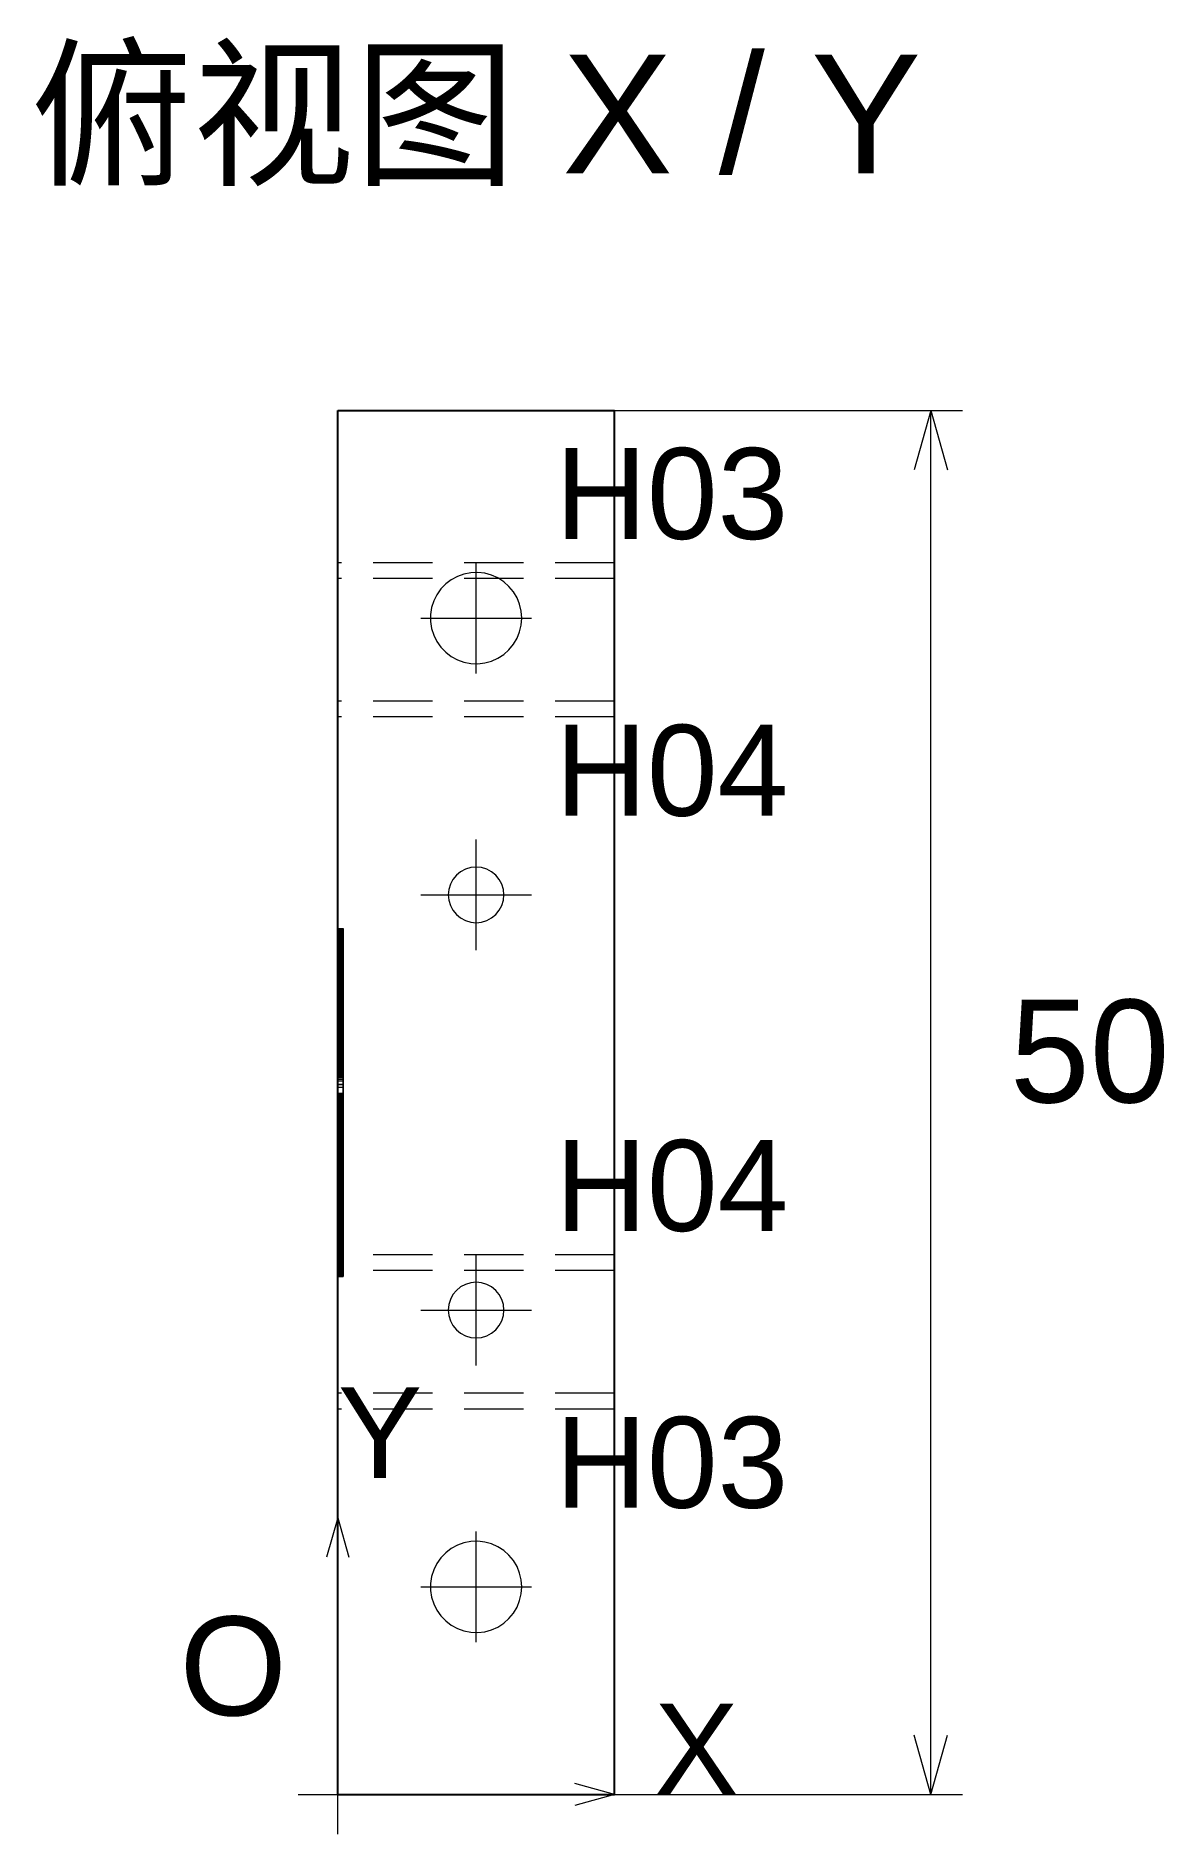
# Paper-space layout '01_三视图' of a CAD drawing. Header units: millimetres. Extents: x 8 to 451, y 8 to 289.
# Drawn here: x 149.87 to 178.4, y 73.5 to 118.97 of the extents above; entities that cross this region are included whole.
import ezdxf
from ezdxf.enums import TextEntityAlignment as Align

# ---------------------------------------------------------------- set-up
doc = ezdxf.new("R2010")
doc.units = ezdxf.units.MM
doc.linetypes.add('WP_HIDDEN', pattern=[2.3, 1.5, -0.8])
for name, color, linetype, lineweight in [('ANNOTATIONS', 7, 'CONTINUOUS', 18), ('HIDDEN', 7, 'WP_HIDDEN', 13), ('VISIBLE', 7, 'CONTINUOUS', 25)]:
    doc.layers.add(name, color=color, linetype=linetype, lineweight=lineweight)
doc.styles.add('CJK', font='Arial Unicode.ttf')

psp = doc.layouts.new('01_三视图')

# ---------------------------------------------------------------- texts
at = {"layer": 'ANNOTATIONS', "style": 'CJK'}
psp.add_text('俯视图 X / Y', height=3, dxfattribs=at).set_placement((161, 115.5), align=Align.CENTER)
for s, height, p in [('H03', 2.3, (163, 106.25)), ('H04', 2.3, (163, 99.25)), ('50', 2.6, (174.5, 92)), ('H04', 2.3, (163, 88.75)), ('Y', 2.3, (157.5, 82.5)), ('H03', 2.3, (163, 81.75)), ('O', 2.5, (153.5, 76.5)), ('X', 2.3, (165.5, 74.5))]:
    psp.add_text(s, height=height, dxfattribs=at).set_placement(p)

# ---------------------------------------------------------------- linework, layer by layer
at = {"layer": 'ANNOTATIONS'}
for p, q in [((164.5, 109.5), (173.3, 109.5)), ((172.5, 109.5), (172.08, 108)), ((172.5, 74.5), (172.5, 109.5)), ((172.5, 109.5), (172.92, 108)), ((161, 102.85), (161, 105.65)), ((159.6, 104.25), (162.4, 104.25)), ((161, 95.85), (161, 98.65)), ((159.6, 97.25), (162.4, 97.25)), ((161, 85.35), (161, 88.15)), ((159.6, 86.75), (162.4, 86.75)), ((157.5, 81.5), (157.22, 80.5)), ((157.5, 74.5), (157.5, 81.5)), ((157.5, 81.5), (157.78, 80.5)), ((161, 78.35), (161, 81.15)), ((159.6, 79.75), (162.4, 79.75)), ((172.5, 74.5), (172.08, 76)), ((172.5, 74.5), (172.92, 76)), ((157.5, 73.5), (157.5, 75.5)), ((164.5, 74.5), (163.5, 74.78)), ((156.5, 74.5), (158.5, 74.5)), ((157.5, 74.5), (164.5, 74.5)), ((164.5, 74.5), (163.5, 74.22)), ((164.5, 74.5), (173.3, 74.5))]:
    psp.add_line(p, q, dxfattribs=at)
at = {"layer": 'HIDDEN'}
for points in [[(157.5, 102.15), (157.5, 102.194), (157.5, 102.323), (157.5, 102.532), (157.5, 102.809), (157.5, 103.141), (157.5, 103.511), (157.5, 103.9), (157.5, 104.289), (157.5, 104.659), (157.5, 104.991), (157.5, 105.268), (157.5, 105.477), (157.5, 105.606), (157.5, 105.65)], [(157.5, 105.65), (157.5, 105.639), (157.5, 105.606), (157.5, 105.552), (157.5, 105.477), (157.5, 105.382), (157.5, 105.268), (157.5, 105.137), (157.5, 104.991), (157.5, 104.831), (157.5, 104.659), (157.5, 104.478), (157.5, 104.289), (157.5, 104.096), (157.5, 103.9)], [(164.5, 105.65), (157.5, 105.65)], [(164.5, 102.15), (164.5, 102.194), (164.5, 102.323), (164.5, 102.532), (164.5, 102.809), (164.5, 103.141), (164.5, 103.511), (164.5, 103.9), (164.5, 104.289), (164.5, 104.659), (164.5, 104.991), (164.5, 105.268), (164.5, 105.477), (164.5, 105.606), (164.5, 105.65)], [(164.5, 105.65), (164.5, 105.639), (164.5, 105.606), (164.5, 105.552), (164.5, 105.477), (164.5, 105.382), (164.5, 105.268), (164.5, 105.137), (164.5, 104.991), (164.5, 104.831), (164.5, 104.659), (164.5, 104.478), (164.5, 104.289), (164.5, 104.096), (164.5, 103.9)], [(157.5, 101.748), (157.5, 101.792), (157.5, 101.921), (157.5, 102.13), (157.5, 102.407), (157.5, 102.738), (157.5, 103.108), (157.5, 103.498), (157.5, 103.887), (157.5, 104.257), (157.5, 104.589), (157.5, 104.866), (157.5, 105.074), (157.5, 105.204), (157.5, 105.248)], [(157.5, 105.248), (157.5, 105.237), (157.5, 105.204), (157.5, 105.15), (157.5, 105.074), (157.5, 104.98), (157.5, 104.866), (157.5, 104.735), (157.5, 104.589), (157.5, 104.429), (157.5, 104.257), (157.5, 104.076), (157.5, 103.887), (157.5, 103.694), (157.5, 103.498)], [(164.5, 105.248), (157.5, 105.248)], [(162.155, 104.25), (162.141, 104.426), (162.101, 104.598), (162.035, 104.762), (161.945, 104.914), (161.832, 105.051), (161.7, 105.169), (161.552, 105.265), (161.39, 105.337), (161.22, 105.384), (161.044, 105.404), (160.868, 105.397), (160.694, 105.364), (160.528, 105.304), (160.372, 105.219), (160.232, 105.112), (160.109, 104.985), (160.007, 104.84), (159.929, 104.682), (159.875, 104.513), (159.848, 104.338), (159.848, 104.162), (159.875, 103.987), (159.929, 103.818), (160.007, 103.66), (160.109, 103.515), (160.232, 103.388), (160.372, 103.281), (160.528, 103.196), (160.694, 103.136), (160.868, 103.103), (161.044, 103.096), (161.22, 103.116), (161.39, 103.163), (161.552, 103.235), (161.7, 103.331), (161.832, 103.449), (161.945, 103.586), (162.035, 103.738), (162.101, 103.902), (162.141, 104.074), (162.155, 104.25)], [(164.5, 101.748), (164.5, 101.792), (164.5, 101.921), (164.5, 102.13), (164.5, 102.407), (164.5, 102.738), (164.5, 103.108), (164.5, 103.498), (164.5, 103.887), (164.5, 104.257), (164.5, 104.589), (164.5, 104.866), (164.5, 105.074), (164.5, 105.204), (164.5, 105.248)], [(164.5, 105.248), (164.5, 105.237), (164.5, 105.204), (164.5, 105.15), (164.5, 105.074), (164.5, 104.98), (164.5, 104.866), (164.5, 104.735), (164.5, 104.589), (164.5, 104.429), (164.5, 104.257), (164.5, 104.076), (164.5, 103.887), (164.5, 103.694), (164.5, 103.498)], [(157.5, 103.9), (157.5, 103.704), (157.5, 103.511), (157.5, 103.322), (157.5, 103.141), (157.5, 102.969), (157.5, 102.809), (157.5, 102.663), (157.5, 102.532), (157.5, 102.418), (157.5, 102.323), (157.5, 102.248), (157.5, 102.194), (157.5, 102.161), (157.5, 102.15)], [(164.5, 103.9), (164.5, 103.704), (164.5, 103.511), (164.5, 103.322), (164.5, 103.141), (164.5, 102.969), (164.5, 102.809), (164.5, 102.663), (164.5, 102.532), (164.5, 102.418), (164.5, 102.323), (164.5, 102.248), (164.5, 102.194), (164.5, 102.161), (164.5, 102.15)], [(157.5, 103.498), (157.5, 103.302), (157.5, 103.108), (157.5, 102.92), (157.5, 102.738), (157.5, 102.567), (157.5, 102.407), (157.5, 102.26), (157.5, 102.13), (157.5, 102.016), (157.5, 101.921), (157.5, 101.846), (157.5, 101.792), (157.5, 101.759), (157.5, 101.748)], [(164.5, 103.498), (164.5, 103.302), (164.5, 103.108), (164.5, 102.92), (164.5, 102.738), (164.5, 102.567), (164.5, 102.407), (164.5, 102.26), (164.5, 102.13), (164.5, 102.016), (164.5, 101.921), (164.5, 101.846), (164.5, 101.792), (164.5, 101.759), (164.5, 101.748)], [(164.5, 102.15), (157.5, 102.15)], [(164.5, 101.748), (157.5, 101.748)], [(161.703, 97.25), (161.69, 97.387), (161.65, 97.519), (161.585, 97.641), (161.497, 97.747), (161.391, 97.835), (161.269, 97.9), (161.137, 97.94), (161, 97.954), (160.863, 97.94), (160.731, 97.9), (160.609, 97.835), (160.503, 97.747), (160.415, 97.641), (160.35, 97.519), (160.31, 97.387), (160.297, 97.25), (160.31, 97.113), (160.35, 96.981), (160.415, 96.859), (160.503, 96.753), (160.609, 96.665), (160.731, 96.6), (160.863, 96.56), (161, 96.546), (161.137, 96.56), (161.269, 96.6), (161.391, 96.665), (161.497, 96.753), (161.585, 96.859), (161.65, 96.981), (161.69, 97.113), (161.703, 97.25)], [(157.5, 96.242), (157.5, 96.398)], [(157.5, 96.398), (157.5, 95.955)], [(157.5, 96.398), (157.64, 96.398)], [(157.64, 96.398), (157.64, 96.242)], [(157.64, 95.955), (157.64, 96.398)], [(157.5, 96.396), (157.5, 96.395)], [(157.5, 96.394), (157.5, 96.396)], [(157.5, 96.396), (157.64, 96.396)], [(157.5, 96.395), (157.5, 96.393)], [(157.5, 96.395), (157.64, 96.395)], [(157.5, 96.39), (157.5, 96.394)], [(157.5, 96.394), (157.64, 96.394)], [(157.5, 96.393), (157.5, 96.389)], [(157.5, 96.393), (157.64, 96.393)], [(157.5, 96.384), (157.5, 96.39)], [(157.5, 96.39), (157.64, 96.39)], [(157.5, 96.389), (157.5, 96.383)], [(157.5, 96.389), (157.64, 96.389)], [(157.5, 96.374), (157.5, 96.384)], [(157.5, 96.384), (157.64, 96.384)], [(157.5, 96.383), (157.5, 96.376)], [(157.5, 96.383), (157.64, 96.383)], [(157.5, 96.376), (157.5, 96.368)], [(157.5, 96.376), (157.64, 96.376)], [(157.5, 96.362), (157.5, 96.374)], [(157.5, 96.374), (157.64, 96.374)], [(157.5, 96.368), (157.5, 96.358)], [(157.5, 96.368), (157.5, 96.367)], [(157.5, 95.372), (157.5, 96.368)], [(157.5, 96.368), (157.64, 96.368)], [(157.5, 96.368), (157.64, 96.368)], [(157.5, 96.367), (157.5, 96.363)], [(157.5, 96.367), (157.64, 96.367)], [(157.5, 96.363), (157.5, 96.356)], [(157.5, 96.363), (157.64, 96.363)], [(157.5, 96.348), (157.5, 96.362)], [(157.5, 96.362), (157.64, 96.362)], [(157.5, 96.358), (157.5, 96.346)], [(157.5, 96.358), (157.64, 96.358)], [(157.5, 96.356), (157.5, 96.346)], [(157.5, 96.356), (157.64, 96.356)], [(157.5, 96.33), (157.5, 96.348)], [(157.5, 96.348), (157.64, 96.348)], [(157.5, 96.346), (157.5, 96.333)], [(157.5, 96.346), (157.5, 96.336)], [(157.5, 96.346), (157.64, 96.346)], [(157.5, 96.346), (157.64, 96.346)], [(157.5, 96.336), (157.5, 96.324)], [(157.5, 96.336), (157.64, 96.336)], [(157.5, 96.333), (157.5, 96.318)], [(157.5, 96.333), (157.5, 96.33)], [(157.5, 96.143), (157.5, 96.333)], [(157.5, 96.333), (157.64, 96.333)], [(157.5, 96.333), (157.64, 96.333)], [(157.5, 96.31), (157.5, 96.33)], [(157.5, 96.33), (157.5, 96.326)], [(157.5, 96.33), (157.64, 96.33)], [(157.5, 96.33), (157.64, 96.33)], [(157.5, 96.326), (157.5, 96.322)], [(157.5, 96.326), (157.64, 96.326)], [(157.5, 96.324), (157.5, 96.311)], [(157.5, 96.324), (157.64, 96.324)], [(157.5, 96.322), (157.5, 96.316)], [(157.5, 96.322), (157.64, 96.322)], [(157.5, 96.318), (157.5, 96.302)], [(157.5, 96.318), (157.64, 96.318)], [(157.5, 96.316), (157.5, 96.31)], [(157.5, 96.316), (157.64, 96.316)], [(157.5, 96.311), (157.5, 96.297)], [(157.5, 96.311), (157.64, 96.311)], [(157.5, 96.288), (157.5, 96.31)], [(157.5, 96.31), (157.5, 96.303)], [(157.5, 96.31), (157.64, 96.31)], [(157.5, 96.31), (157.64, 96.31)], [(157.5, 96.303), (157.5, 96.295)], [(157.5, 96.303), (157.64, 96.303)], [(157.5, 96.302), (157.5, 96.284)], [(157.5, 96.302), (157.64, 96.302)], [(157.5, 96.297), (157.5, 96.281)], [(157.5, 96.297), (157.64, 96.297)], [(157.5, 96.295), (157.5, 96.286)], [(157.5, 96.295), (157.64, 96.295)], [(157.5, 96.263), (157.5, 96.288)], [(157.5, 96.288), (157.64, 96.288)], [(157.5, 96.286), (157.5, 96.277)], [(157.5, 96.286), (157.64, 96.286)], [(157.5, 96.284), (157.5, 96.264)], [(157.5, 96.284), (157.64, 96.284)], [(157.5, 96.281), (157.5, 96.263)], [(157.5, 96.281), (157.64, 96.281)], [(157.5, 96.277), (157.5, 96.266)], [(157.5, 96.277), (157.64, 96.277)], [(157.5, 96.266), (157.5, 96.255)], [(157.5, 96.266), (157.64, 96.266)], [(157.5, 96.264), (157.5, 96.243)], [(157.5, 96.264), (157.64, 96.264)], [(157.5, 96.249), (157.5, 96.263)], [(157.5, 96.263), (157.5, 96.245)], [(157.5, 96.263), (157.64, 96.263)], [(157.5, 96.263), (157.64, 96.263)], [(157.5, 96.255), (157.5, 96.243)], [(157.5, 96.255), (157.64, 96.255)], [(157.5, 96.235), (157.5, 96.249)], [(157.5, 96.249), (157.64, 96.249)], [(157.5, 96.245), (157.5, 96.224)], [(157.5, 96.245), (157.64, 96.245)], [(157.5, 96.243), (157.5, 96.221)], [(157.5, 96.243), (157.5, 96.23)], [(157.5, 96.243), (157.64, 96.243)], [(157.5, 96.243), (157.64, 96.243)], [(157.5, 95.941), (157.5, 96.242)], [(157.5, 96.242), (157.64, 96.242)], [(157.5, 95.942), (157.5, 96.242)], [(157.5, 96.242), (157.5, 95.939)], [(157.5, 96.22), (157.5, 96.235)], [(157.5, 96.235), (157.64, 96.235)], [(157.5, 96.23), (157.5, 96.216)], [(157.5, 96.23), (157.64, 96.23)], [(157.5, 96.224), (157.5, 96.202)], [(157.5, 96.224), (157.64, 96.224)], [(157.5, 96.221), (157.5, 96.197)], [(157.5, 96.221), (157.64, 96.221)], [(157.5, 96.205), (157.5, 96.22)], [(157.5, 96.22), (157.64, 96.22)], [(157.5, 96.216), (157.5, 96.201)], [(157.5, 96.216), (157.64, 96.216)], [(157.5, 96.189), (157.5, 96.205)], [(157.5, 96.205), (157.64, 96.205)], [(157.5, 96.202), (157.5, 96.178)], [(157.5, 96.202), (157.64, 96.202)], [(157.5, 96.201), (157.5, 96.186)], [(157.5, 96.201), (157.64, 96.201)], [(157.5, 96.197), (157.5, 96.171)], [(157.5, 96.197), (157.64, 96.197)], [(157.5, 96.193), (157.5, 96.192)], [(157.5, 96.193), (157.64, 96.193)], [(157.5, 96.192), (157.5, 96.193)], [(157.5, 96.192), (157.5, 96.19)], [(157.5, 96.192), (157.64, 96.192)], [(157.5, 96.192), (157.64, 96.192)], [(157.5, 96.19), (157.5, 96.192)], [(157.5, 96.19), (157.5, 96.188)], [(157.5, 96.19), (157.64, 96.19)], [(157.5, 96.19), (157.64, 96.19)], [(157.5, 96.187), (157.5, 96.19)], [(157.5, 96.172), (157.5, 96.189)], [(157.5, 96.189), (157.64, 96.189)], [(157.5, 96.188), (157.5, 96.184)], [(157.5, 96.188), (157.64, 96.188)], [(157.5, 96.187), (157.64, 96.187)], [(157.5, 96.183), (157.5, 96.187)], [(157.5, 96.186), (157.5, 96.169)], [(157.5, 96.186), (157.64, 96.186)], [(157.5, 96.184), (157.5, 96.178)], [(157.5, 96.184), (157.64, 96.184)], [(157.5, 96.183), (157.64, 96.183)], [(157.5, 96.178), (157.5, 96.183)], [(157.5, 96.178), (157.5, 96.151)], [(157.5, 96.178), (157.64, 96.178)], [(157.5, 96.178), (157.5, 96.172)], [(157.5, 96.178), (157.64, 96.178)], [(157.5, 96.178), (157.64, 96.178)], [(157.5, 96.171), (157.5, 96.178)], [(157.5, 96.155), (157.5, 96.172)], [(157.5, 96.172), (157.64, 96.172)], [(157.5, 96.172), (157.5, 96.165)], [(157.5, 96.172), (157.64, 96.172)], [(157.5, 96.171), (157.5, 96.145)], [(157.5, 96.171), (157.64, 96.171)], [(157.5, 96.171), (157.64, 96.171)], [(157.5, 96.164), (157.5, 96.171)], [(157.5, 96.169), (157.5, 96.152)], [(157.5, 96.169), (157.64, 96.169)], [(157.5, 96.165), (157.5, 96.156)], [(157.5, 96.165), (157.64, 96.165)], [(157.5, 96.164), (157.64, 96.164)], [(157.5, 96.155), (157.5, 96.164)], [(157.5, 96.156), (157.5, 96.147)], [(157.5, 96.156), (157.64, 96.156)], [(157.5, 96.137), (157.5, 96.155)], [(157.5, 96.155), (157.64, 96.155)], [(157.5, 96.155), (157.64, 96.155)], [(157.5, 96.145), (157.5, 96.155)], [(157.5, 96.152), (157.5, 96.135)], [(157.5, 96.152), (157.64, 96.152)], [(157.5, 96.151), (157.5, 96.122)], [(157.5, 96.151), (157.64, 96.151)], [(157.5, 96.147), (157.5, 96.136)], [(157.5, 96.147), (157.64, 96.147)], [(157.5, 96.145), (157.5, 96.118)], [(157.5, 96.145), (157.64, 96.145)], [(157.5, 96.145), (157.64, 96.145)], [(157.5, 96.134), (157.5, 96.145)], [(157.5, 96.141), (157.5, 96.143)], [(157.5, 96.143), (157.64, 96.143)], [(157.5, 96.137), (157.5, 96.141)], [(157.5, 96.141), (157.64, 96.141)], [(157.5, 96.119), (157.5, 96.137)], [(157.5, 96.131), (157.5, 96.137)], [(157.5, 96.137), (157.64, 96.137)], [(157.5, 96.137), (157.64, 96.137)], [(157.5, 96.136), (157.5, 96.124)], [(157.5, 96.136), (157.64, 96.136)], [(157.5, 96.135), (157.5, 96.117)], [(157.5, 96.135), (157.64, 96.135)], [(157.5, 96.134), (157.64, 96.134)], [(157.5, 96.121), (157.5, 96.134)], [(157.5, 96.122), (157.5, 96.131)], [(157.5, 96.131), (157.64, 96.131)], [(157.5, 96.124), (157.5, 96.111)], [(157.5, 96.124), (157.64, 96.124)], [(157.5, 96.11), (157.5, 96.122)], [(157.5, 96.122), (157.5, 96.09)], [(157.5, 96.122), (157.64, 96.122)], [(157.5, 96.122), (157.64, 96.122)], [(157.5, 96.121), (157.64, 96.121)], [(157.5, 96.108), (157.5, 96.121)], [(157.5, 96.1), (157.5, 96.119)], [(157.5, 96.119), (157.64, 96.119)], [(157.5, 96.118), (157.5, 96.09)], [(157.5, 96.118), (157.64, 96.118)], [(157.5, 96.117), (157.5, 96.098)], [(157.5, 96.117), (157.64, 96.117)], [(157.5, 96.111), (157.5, 95.372)], [(157.5, 96.094), (157.5, 96.111)], [(157.5, 96.111), (157.64, 96.111)], [(157.5, 96.111), (157.5, 96.097)], [(157.5, 96.111), (157.64, 96.111)], [(157.5, 96.096), (157.5, 96.11)], [(157.5, 96.11), (157.64, 96.11)], [(157.5, 96.108), (157.64, 96.108)], [(157.5, 96.093), (157.5, 96.108)], [(157.5, 96.06), (157.5, 96.1)], [(157.5, 96.1), (157.64, 96.1)], [(157.5, 96.098), (157.5, 96.078)], [(157.5, 96.098), (157.64, 96.098)], [(157.5, 96.097), (157.5, 96.082)], [(157.5, 96.097), (157.64, 96.097)], [(157.5, 96.08), (157.5, 96.096)], [(157.5, 96.096), (157.64, 96.096)], [(157.5, 96.076), (157.5, 96.094)], [(157.5, 96.094), (157.64, 96.094)], [(157.5, 96.093), (157.64, 96.093)], [(157.5, 96.077), (157.5, 96.093)], [(157.5, 96.09), (157.5, 96.061)], [(157.5, 96.09), (157.5, 96.057)], [(157.5, 96.09), (157.64, 96.09)], [(157.5, 96.09), (157.64, 96.09)], [(157.5, 96.082), (157.5, 96.065)], [(157.5, 96.082), (157.64, 96.082)], [(157.5, 96.061), (157.5, 96.08)], [(157.5, 96.08), (157.64, 96.08)], [(157.5, 96.078), (157.5, 96.057)], [(157.5, 96.078), (157.64, 96.078)], [(157.5, 96.077), (157.64, 96.077)], [(157.5, 96.06), (157.5, 96.077)], [(157.5, 96.055), (157.5, 96.076)], [(157.5, 96.076), (157.64, 96.076)], [(157.5, 96.065), (157.5, 96.048)], [(157.5, 96.065), (157.64, 96.065)], [(157.5, 96.061), (157.5, 96.031)], [(157.5, 96.04), (157.5, 96.061)], [(157.5, 96.061), (157.64, 96.061)], [(157.5, 96.061), (157.64, 96.061)], [(157.5, 96.039), (157.5, 96.06)], [(157.5, 96.06), (157.64, 96.06)], [(157.5, 96.06), (157.64, 96.06)], [(157.5, 96.042), (157.5, 96.06)], [(157.5, 96.057), (157.5, 96.036)], [(157.5, 96.057), (157.5, 95.982)], [(157.5, 96.057), (157.64, 96.057)], [(157.5, 96.057), (157.64, 96.057)], [(157.5, 96.033), (157.5, 96.055)], [(157.5, 96.055), (157.64, 96.055)], [(157.5, 96.048), (157.64, 96.048)], [(157.5, 96.048), (157.5, 96.03)], [(157.5, 96.042), (157.64, 96.042)], [(157.5, 96.023), (157.5, 96.042)], [(157.5, 96.018), (157.5, 96.04)], [(157.5, 96.04), (157.64, 96.04)], [(157.5, 96.018), (157.5, 96.039)], [(157.5, 96.039), (157.64, 96.039)], [(157.5, 96.036), (157.5, 96.015)], [(157.5, 96.036), (157.64, 96.036)], [(157.5, 96.001), (157.5, 96.033)], [(157.5, 96.033), (157.64, 96.033)], [(157.5, 96.031), (157.5, 96)], [(157.5, 96.031), (157.64, 96.031)], [(157.5, 96.03), (157.5, 96.011)], [(157.5, 96.03), (157.64, 96.03)], [(157.5, 96.023), (157.64, 96.023)], [(157.5, 96.003), (157.5, 96.023)], [(157.5, 95.996), (157.5, 96.018)], [(157.5, 95.994), (157.5, 96.018)], [(157.5, 96.018), (157.64, 96.018)], [(157.5, 96.018), (157.64, 96.018)], [(157.5, 96.015), (157.5, 95.992)], [(157.5, 96.015), (157.64, 96.015)], [(157.5, 96.011), (157.5, 95.991)], [(157.5, 96.011), (157.64, 96.011)], [(157.5, 96.003), (157.64, 96.003)], [(157.5, 95.983), (157.5, 96.003)], [(157.5, 95.955), (157.5, 96.001)], [(157.5, 96.001), (157.64, 96.001)], [(157.5, 96), (157.5, 95.969)], [(157.5, 96), (157.64, 96)], [(157.5, 95.974), (157.5, 95.996)], [(157.5, 95.996), (157.64, 95.996)], [(157.5, 95.968), (157.5, 95.994)], [(157.5, 95.994), (157.64, 95.994)], [(157.5, 95.992), (157.5, 95.969)], [(157.5, 95.992), (157.64, 95.992)], [(157.5, 95.991), (157.5, 95.971)], [(157.5, 95.991), (157.64, 95.991)], [(157.5, 95.983), (157.64, 95.983)], [(157.5, 95.963), (157.5, 95.983)], [(157.5, 95.982), (157.5, 95.923)], [(157.5, 95.952), (157.5, 95.974)], [(157.5, 95.974), (157.64, 95.974)], [(157.5, 95.971), (157.5, 95.95)], [(157.5, 95.971), (157.64, 95.971)], [(157.5, 95.969), (157.5, 95.936)], [(157.5, 95.969), (157.5, 95.945)], [(157.5, 95.969), (157.64, 95.969)], [(157.5, 95.969), (157.64, 95.969)], [(157.5, 95.94), (157.5, 95.968)], [(157.5, 95.968), (157.64, 95.968)], [(157.5, 95.963), (157.64, 95.963)], [(157.5, 95.942), (157.5, 95.963)], [(157.5, 95.955), (157.5, 95.9)], [(157.5, 95.895), (157.5, 95.955)], [(157.5, 95.955), (157.64, 95.955)], [(157.5, 95.955), (157.64, 95.955)], [(157.5, 95.929), (157.5, 95.952)], [(157.5, 95.952), (157.64, 95.952)], [(157.5, 95.95), (157.5, 95.929)], [(157.5, 95.95), (157.64, 95.95)], [(157.5, 95.945), (157.5, 95.921)], [(157.5, 95.945), (157.64, 95.945)], [(157.5, 95.942), (157.64, 95.942)], [(157.5, 95.921), (157.5, 95.942)], [(157.5, 95.942), (157.64, 95.942)], [(157.5, 95.893), (157.5, 95.942)], [(157.64, 96.395), (157.64, 96.396)], [(157.64, 96.396), (157.64, 96.394)], [(157.64, 96.393), (157.64, 96.395)], [(157.64, 96.394), (157.64, 96.39)], [(157.64, 96.389), (157.64, 96.393)], [(157.64, 96.39), (157.64, 96.384)], [(157.64, 96.383), (157.64, 96.389)], [(157.64, 96.384), (157.64, 96.374)], [(157.64, 96.376), (157.64, 96.383)], [(157.64, 96.368), (157.64, 96.376)], [(157.64, 96.374), (157.64, 96.362)], [(157.64, 96.358), (157.64, 96.368)], [(157.64, 96.368), (157.64, 95.372)], [(157.64, 96.367), (157.64, 96.368)], [(157.64, 96.363), (157.64, 96.367)], [(157.64, 96.356), (157.64, 96.363)], [(157.64, 96.362), (157.64, 96.348)], [(157.64, 96.346), (157.64, 96.358)], [(157.64, 96.346), (157.64, 96.356)], [(157.64, 96.348), (157.64, 96.33)], [(157.64, 96.333), (157.64, 96.346)], [(157.64, 96.336), (157.64, 96.346)], [(157.64, 96.324), (157.64, 96.336)], [(157.64, 96.318), (157.64, 96.333)], [(157.64, 96.333), (157.64, 96.143)], [(157.64, 96.33), (157.64, 96.333)], [(157.64, 96.33), (157.64, 96.31)], [(157.64, 96.326), (157.64, 96.33)], [(157.64, 96.322), (157.64, 96.326)], [(157.64, 96.311), (157.64, 96.324)], [(157.64, 96.316), (157.64, 96.322)], [(157.64, 96.302), (157.64, 96.318)], [(157.64, 96.31), (157.64, 96.316)], [(157.64, 96.297), (157.64, 96.311)], [(157.64, 96.31), (157.64, 96.288)], [(157.64, 96.303), (157.64, 96.31)], [(157.64, 96.295), (157.64, 96.303)], [(157.64, 96.284), (157.64, 96.302)], [(157.64, 96.281), (157.64, 96.297)], [(157.64, 96.286), (157.64, 96.295)], [(157.64, 96.288), (157.64, 96.263)], [(157.64, 96.277), (157.64, 96.286)], [(157.64, 96.264), (157.64, 96.284)], [(157.64, 96.263), (157.64, 96.281)], [(157.64, 96.266), (157.64, 96.277)], [(157.64, 96.255), (157.64, 96.266)], [(157.64, 96.243), (157.64, 96.264)], [(157.64, 96.263), (157.64, 96.249)], [(157.64, 96.245), (157.64, 96.263)], [(157.64, 96.243), (157.64, 96.255)], [(157.64, 96.249), (157.64, 96.235)], [(157.64, 96.224), (157.64, 96.245)], [(157.64, 96.221), (157.64, 96.243)], [(157.64, 96.23), (157.64, 96.243)], [(157.64, 96.242), (157.64, 95.941)], [(157.64, 96.242), (157.64, 95.942)], [(157.64, 95.939), (157.64, 96.242)], [(157.64, 96.235), (157.64, 96.22)], [(157.64, 96.216), (157.64, 96.23)], [(157.64, 96.202), (157.64, 96.224)], [(157.64, 96.197), (157.64, 96.221)], [(157.64, 96.22), (157.64, 96.205)], [(157.64, 96.201), (157.64, 96.216)], [(157.64, 96.205), (157.64, 96.189)], [(157.64, 96.178), (157.64, 96.202)], [(157.64, 96.186), (157.64, 96.201)], [(157.64, 96.171), (157.64, 96.197)], [(157.64, 96.192), (157.64, 96.193)], [(157.64, 96.193), (157.64, 96.192)], [(157.64, 96.19), (157.64, 96.192)], [(157.64, 96.192), (157.64, 96.19)], [(157.64, 96.188), (157.64, 96.19)], [(157.64, 96.19), (157.64, 96.187)], [(157.64, 96.189), (157.64, 96.172)], [(157.64, 96.184), (157.64, 96.188)], [(157.64, 96.187), (157.64, 96.183)], [(157.64, 96.169), (157.64, 96.186)], [(157.64, 96.178), (157.64, 96.184)], [(157.64, 96.183), (157.64, 96.178)], [(157.64, 96.151), (157.64, 96.178)], [(157.64, 96.172), (157.64, 96.178)], [(157.64, 96.178), (157.64, 96.171)], [(157.64, 96.172), (157.64, 96.155)], [(157.64, 96.165), (157.64, 96.172)], [(157.64, 96.145), (157.64, 96.171)], [(157.64, 96.171), (157.64, 96.164)], [(157.64, 96.152), (157.64, 96.169)], [(157.64, 96.156), (157.64, 96.165)], [(157.64, 96.164), (157.64, 96.155)], [(157.64, 96.147), (157.64, 96.156)], [(157.64, 96.155), (157.64, 96.137)], [(157.64, 96.155), (157.64, 96.145)], [(157.64, 96.135), (157.64, 96.152)], [(157.64, 96.122), (157.64, 96.151)], [(157.64, 96.136), (157.64, 96.147)], [(157.64, 96.118), (157.64, 96.145)], [(157.64, 96.145), (157.64, 96.134)], [(157.64, 96.143), (157.64, 96.141)], [(157.64, 96.141), (157.64, 96.137)], [(157.64, 96.137), (157.64, 96.119)], [(157.64, 96.137), (157.64, 96.131)], [(157.64, 96.124), (157.64, 96.136)], [(157.64, 96.117), (157.64, 96.135)], [(157.64, 96.134), (157.64, 96.121)], [(157.64, 96.131), (157.64, 96.122)], [(157.64, 96.111), (157.64, 96.124)], [(157.64, 96.09), (157.64, 96.122)], [(157.64, 96.122), (157.64, 96.11)], [(157.64, 96.121), (157.64, 96.108)], [(157.64, 96.119), (157.64, 96.1)], [(157.64, 96.09), (157.64, 96.118)], [(157.64, 96.098), (157.64, 96.117)], [(157.64, 95.372), (157.64, 96.111)], [(157.64, 96.111), (157.64, 96.094)], [(157.64, 96.097), (157.64, 96.111)], [(157.64, 96.11), (157.64, 96.096)], [(157.64, 96.108), (157.64, 96.093)], [(157.64, 96.1), (157.64, 96.06)], [(157.64, 96.078), (157.64, 96.098)], [(157.64, 96.082), (157.64, 96.097)], [(157.64, 96.096), (157.64, 96.08)], [(157.64, 96.094), (157.64, 96.076)], [(157.64, 96.093), (157.64, 96.077)], [(157.64, 96.061), (157.64, 96.09)], [(157.64, 96.057), (157.64, 96.09)], [(157.64, 96.065), (157.64, 96.082)], [(157.64, 96.08), (157.64, 96.061)], [(157.64, 96.057), (157.64, 96.078)], [(157.64, 96.077), (157.64, 96.06)], [(157.64, 96.076), (157.64, 96.055)], [(157.64, 96.048), (157.64, 96.065)], [(157.64, 96.031), (157.64, 96.061)], [(157.64, 96.061), (157.64, 96.04)], [(157.64, 96.06), (157.64, 96.039)], [(157.64, 96.06), (157.64, 96.042)], [(157.64, 95.982), (157.64, 96.057)], [(157.64, 96.036), (157.64, 96.057)], [(157.64, 96.055), (157.64, 96.033)], [(157.64, 96.03), (157.64, 96.048)], [(157.64, 96.042), (157.64, 96.023)], [(157.64, 96.04), (157.64, 96.018)], [(157.64, 96.039), (157.64, 96.018)], [(157.64, 96.015), (157.64, 96.036)], [(157.64, 96.033), (157.64, 96.001)], [(157.64, 96), (157.64, 96.031)], [(157.64, 96.011), (157.64, 96.03)], [(157.64, 96.023), (157.64, 96.003)], [(157.64, 96.018), (157.64, 95.996)], [(157.64, 96.018), (157.64, 95.994)], [(157.64, 95.992), (157.64, 96.015)], [(157.64, 95.991), (157.64, 96.011)], [(157.64, 96.003), (157.64, 95.983)], [(157.64, 96.001), (157.64, 95.955)], [(157.64, 95.969), (157.64, 96)], [(157.64, 95.996), (157.64, 95.974)], [(157.64, 95.994), (157.64, 95.968)], [(157.64, 95.969), (157.64, 95.992)], [(157.64, 95.971), (157.64, 95.991)], [(157.64, 95.983), (157.64, 95.963)], [(157.64, 95.923), (157.64, 95.982)], [(157.64, 95.974), (157.64, 95.952)], [(157.64, 95.95), (157.64, 95.971)], [(157.64, 95.936), (157.64, 95.969)], [(157.64, 95.945), (157.64, 95.969)], [(157.64, 95.968), (157.64, 95.94)], [(157.64, 95.963), (157.64, 95.942)], [(157.64, 95.9), (157.64, 95.955)], [(157.64, 95.955), (157.64, 95.895)], [(157.64, 95.952), (157.64, 95.929)], [(157.64, 95.929), (157.64, 95.95)], [(157.64, 95.921), (157.64, 95.945)], [(157.64, 95.942), (157.64, 95.921)], [(157.64, 95.942), (157.64, 95.893)], [(157.5, 95.911), (157.5, 95.941)], [(157.5, 95.941), (157.64, 95.941)], [(157.5, 95.911), (157.5, 95.94)], [(157.5, 95.94), (157.64, 95.94)], [(157.5, 95.939), (157.5, 95.903)], [(157.5, 95.939), (157.64, 95.939)], [(157.5, 95.936), (157.5, 95.903)], [(157.5, 95.936), (157.64, 95.936)], [(157.5, 95.906), (157.5, 95.929)], [(157.5, 95.929), (157.64, 95.929)], [(157.5, 95.929), (157.5, 95.907)], [(157.5, 95.929), (157.64, 95.929)], [(157.5, 95.923), (157.5, 95.869)], [(157.5, 95.923), (157.64, 95.923)], [(157.5, 95.921), (157.5, 95.896)], [(157.5, 95.921), (157.64, 95.921)], [(157.5, 95.921), (157.64, 95.921)], [(157.5, 95.899), (157.5, 95.921)], [(157.5, 95.881), (157.5, 95.911)], [(157.5, 95.88), (157.5, 95.911)], [(157.5, 95.911), (157.64, 95.911)], [(157.5, 95.911), (157.64, 95.911)], [(157.5, 95.907), (157.5, 95.885)], [(157.5, 95.907), (157.64, 95.907)], [(157.5, 95.883), (157.5, 95.906)], [(157.5, 95.906), (157.64, 95.906)], [(157.5, 95.903), (157.5, 95.868)], [(157.5, 95.903), (157.64, 95.903)], [(157.5, 95.903), (157.5, 95.869)], [(157.5, 95.903), (157.64, 95.903)], [(157.5, 95.9), (157.5, 95.852)], [(157.5, 95.9), (157.64, 95.9)], [(157.5, 95.899), (157.64, 95.899)], [(157.5, 95.877), (157.5, 95.899)], [(157.5, 95.896), (157.5, 95.87)], [(157.5, 95.896), (157.64, 95.896)], [(157.5, 95.819), (157.5, 95.895)], [(157.5, 95.895), (157.64, 95.895)], [(157.5, 95.893), (157.64, 95.893)], [(157.5, 95.853), (157.5, 95.893)], [(157.5, 95.885), (157.5, 95.862)], [(157.5, 95.885), (157.64, 95.885)], [(157.5, 95.859), (157.5, 95.883)], [(157.5, 95.883), (157.64, 95.883)], [(157.5, 95.853), (157.5, 95.881)], [(157.5, 95.881), (157.64, 95.881)], [(157.5, 95.848), (157.5, 95.88)], [(157.5, 95.88), (157.64, 95.88)], [(157.5, 95.877), (157.64, 95.877)], [(157.5, 95.854), (157.5, 95.877)], [(157.5, 95.87), (157.5, 95.843)], [(157.5, 95.87), (157.64, 95.87)], [(157.5, 95.869), (157.5, 95.82)], [(157.5, 95.869), (157.64, 95.869)], [(157.5, 95.869), (157.5, 95.838)], [(157.5, 95.869), (157.64, 95.869)], [(157.5, 95.868), (157.5, 95.833)], [(157.5, 95.868), (157.64, 95.868)], [(157.5, 95.862), (157.5, 95.838)], [(157.5, 95.862), (157.64, 95.862)], [(157.5, 95.835), (157.5, 95.859)], [(157.5, 95.859), (157.64, 95.859)], [(157.5, 95.854), (157.64, 95.854)], [(157.5, 95.831), (157.5, 95.854)], [(157.5, 95.826), (157.5, 95.853)], [(157.5, 95.853), (157.64, 95.853)], [(157.5, 95.853), (157.64, 95.853)], [(157.5, 95.821), (157.5, 95.853)], [(157.5, 95.852), (157.5, 95.811)], [(157.5, 95.852), (157.64, 95.852)], [(157.5, 95.817), (157.5, 95.848)], [(157.5, 95.848), (157.64, 95.848)], [(157.5, 95.843), (157.5, 95.817)], [(157.5, 95.843), (157.64, 95.843)], [(157.5, 95.838), (157.5, 95.814)], [(157.5, 95.838), (157.64, 95.838)], [(157.5, 95.838), (157.5, 95.81)], [(157.5, 95.838), (157.64, 95.838)], [(157.5, 95.786), (157.5, 95.835)], [(157.5, 95.835), (157.64, 95.835)], [(157.5, 95.833), (157.5, 95.797)], [(157.5, 95.833), (157.64, 95.833)], [(157.5, 95.831), (157.64, 95.831)], [(157.5, 95.807), (157.5, 95.831)], [(157.5, 95.801), (157.5, 95.826)], [(157.5, 95.826), (157.64, 95.826)], [(157.5, 95.821), (157.64, 95.821)], [(157.5, 95.797), (157.5, 95.821)], [(157.5, 95.82), (157.5, 95.776)], [(157.5, 95.82), (157.64, 95.82)], [(157.5, 95.726), (157.5, 95.819)], [(157.5, 95.817), (157.5, 95.791)], [(157.5, 95.787), (157.5, 95.817)], [(157.5, 95.817), (157.64, 95.817)], [(157.5, 95.817), (157.64, 95.817)], [(157.5, 95.814), (157.5, 95.79)], [(157.5, 95.814), (157.64, 95.814)], [(157.5, 95.811), (157.5, 95.776)], [(157.5, 95.811), (157.64, 95.811)], [(157.5, 95.81), (157.5, 95.785)], [(157.5, 95.81), (157.64, 95.81)], [(157.5, 95.807), (157.64, 95.807)], [(157.5, 95.783), (157.5, 95.807)], [(157.5, 95.776), (157.5, 95.801)], [(157.5, 95.801), (157.64, 95.801)], [(157.5, 95.797), (157.5, 95.76)], [(157.5, 95.797), (157.64, 95.797)], [(157.5, 95.797), (157.64, 95.797)], [(157.5, 95.782), (157.5, 95.797)], [(157.5, 95.791), (157.5, 95.765)], [(157.5, 95.791), (157.64, 95.791)], [(157.5, 95.79), (157.5, 95.764)], [(157.5, 95.79), (157.64, 95.79)], [(157.5, 95.759), (157.5, 95.787)], [(157.5, 95.787), (157.64, 95.787)], [(157.5, 95.736), (157.5, 95.786)], [(157.5, 95.786), (157.64, 95.786)], [(157.5, 95.785), (157.5, 95.762)], [(157.5, 95.785), (157.64, 95.785)], [(157.5, 95.783), (157.64, 95.783)], [(157.5, 95.758), (157.5, 95.783)], [(157.5, 95.782), (157.64, 95.782)], [(157.5, 95.768), (157.5, 95.782)], [(157.5, 95.753), (157.5, 95.776)], [(157.5, 95.776), (157.5, 95.755)], [(157.5, 95.776), (157.5, 95.737)], [(157.5, 95.776), (157.64, 95.776)], [(157.5, 95.776), (157.64, 95.776)], [(157.5, 95.776), (157.64, 95.776)], [(157.5, 95.768), (157.64, 95.768)], [(157.5, 95.755), (157.5, 95.768)], [(157.5, 95.765), (157.5, 95.741)], [(157.5, 95.765), (157.64, 95.765)], [(157.5, 95.764), (157.5, 95.738)], [(157.5, 95.764), (157.64, 95.764)], [(157.5, 95.762), (157.5, 95.742)], [(157.5, 95.762), (157.64, 95.762)], [(157.5, 95.76), (157.5, 95.722)], [(157.5, 95.76), (157.64, 95.76)], [(157.5, 95.733), (157.5, 95.759)], [(157.5, 95.759), (157.64, 95.759)], [(157.5, 95.758), (157.64, 95.758)], [(157.5, 95.733), (157.5, 95.758)], [(157.5, 95.755), (157.5, 95.735)], [(157.5, 95.755), (157.64, 95.755)], [(157.5, 95.755), (157.64, 95.755)], [(157.5, 95.742), (157.5, 95.755)], [(157.5, 95.731), (157.5, 95.753)], [(157.5, 95.753), (157.64, 95.753)], [(157.5, 95.742), (157.64, 95.742)], [(157.5, 95.73), (157.5, 95.742)], [(157.5, 95.742), (157.5, 95.725)], [(157.5, 95.742), (157.64, 95.742)], [(157.5, 95.741), (157.5, 95.717)], [(157.5, 95.741), (157.64, 95.741)], [(157.5, 95.738), (157.5, 95.712)], [(157.5, 95.738), (157.64, 95.738)], [(157.5, 95.737), (157.5, 95.703)], [(157.5, 95.737), (157.64, 95.737)], [(157.5, 95.684), (157.5, 95.736)], [(157.5, 95.736), (157.64, 95.736)], [(157.5, 95.735), (157.5, 95.715)], [(157.5, 95.735), (157.64, 95.735)], [(157.5, 95.708), (157.5, 95.733)], [(157.5, 95.733), (157.64, 95.733)], [(157.5, 95.733), (157.64, 95.733)], [(157.5, 95.708), (157.5, 95.733)], [(157.5, 95.71), (157.5, 95.731)], [(157.5, 95.731), (157.64, 95.731)], [(157.5, 95.73), (157.64, 95.73)], [(157.5, 95.719), (157.5, 95.73)], [(157.5, 95.648), (157.5, 95.726)], [(157.5, 95.726), (157.64, 95.726)], [(157.5, 95.725), (157.5, 95.71)], [(157.5, 95.725), (157.64, 95.725)], [(157.5, 95.722), (157.5, 95.683)], [(157.5, 95.722), (157.64, 95.722)], [(157.5, 95.719), (157.64, 95.719)], [(157.5, 95.709), (157.5, 95.719)], [(157.5, 95.717), (157.5, 95.693)], [(157.5, 95.717), (157.64, 95.717)], [(157.5, 95.715), (157.5, 95.697)], [(157.5, 95.715), (157.64, 95.715)], [(157.5, 95.712), (157.5, 95.685)], [(157.5, 95.712), (157.64, 95.712)], [(157.5, 95.69), (157.5, 95.71)], [(157.5, 95.71), (157.64, 95.71)], [(157.5, 95.71), (157.5, 95.697)], [(157.5, 95.71), (157.64, 95.71)], [(157.5, 95.709), (157.64, 95.709)], [(157.5, 95.699), (157.5, 95.709)], [(157.5, 95.685), (157.5, 95.708)], [(157.5, 95.708), (157.64, 95.708)], [(157.5, 95.708), (157.64, 95.708)], [(157.5, 95.682), (157.5, 95.708)], [(157.5, 95.703), (157.5, 95.674)], [(157.5, 95.703), (157.64, 95.703)], [(157.5, 95.699), (157.64, 95.699)], [(157.5, 95.69), (157.5, 95.699)], [(157.5, 95.697), (157.5, 95.679)], [(157.5, 95.697), (157.64, 95.697)], [(157.5, 95.697), (157.5, 95.687)], [(157.5, 95.697), (157.64, 95.697)], [(157.5, 95.693), (157.5, 95.671)], [(157.5, 95.693), (157.64, 95.693)], [(157.5, 95.672), (157.5, 95.69)], [(157.5, 95.69), (157.64, 95.69)], [(157.5, 95.69), (157.64, 95.69)], [(157.5, 95.683), (157.5, 95.69)], [(157.5, 95.687), (157.5, 95.678)], [(157.5, 95.687), (157.64, 95.687)], [(157.5, 95.663), (157.5, 95.685)], [(157.5, 95.685), (157.64, 95.685)], [(157.5, 95.685), (157.5, 95.658)], [(157.5, 95.685), (157.64, 95.685)], [(157.5, 95.636), (157.5, 95.684)], [(157.5, 95.684), (157.64, 95.684)], [(157.5, 95.683), (157.5, 95.632)], [(157.5, 95.683), (157.64, 95.683)], [(157.5, 95.683), (157.64, 95.683)], [(157.5, 95.676), (157.5, 95.683)], [(157.5, 95.682), (157.64, 95.682)], [(157.5, 95.646), (157.5, 95.682)], [(157.5, 95.679), (157.5, 95.662)], [(157.5, 95.679), (157.64, 95.679)], [(157.5, 95.678), (157.5, 95.671)], [(157.5, 95.678), (157.64, 95.678)], [(157.5, 95.676), (157.64, 95.676)], [(157.5, 95.671), (157.5, 95.676)], [(157.5, 95.674), (157.5, 95.65)], [(157.5, 95.674), (157.64, 95.674)], [(157.5, 95.654), (157.5, 95.672)], [(157.5, 95.672), (157.64, 95.672)], [(157.5, 95.671), (157.5, 95.649)], [(157.5, 95.671), (157.64, 95.671)], [(157.5, 95.671), (157.64, 95.671)], [(157.5, 95.667), (157.5, 95.671)], [(157.5, 95.671), (157.5, 95.666)], [(157.5, 95.671), (157.64, 95.671)], [(157.5, 95.667), (157.64, 95.667)], [(157.5, 95.664), (157.5, 95.667)], [(157.5, 95.666), (157.5, 95.663)], [(157.5, 95.666), (157.64, 95.666)], [(157.5, 95.664), (157.64, 95.664)], [(157.5, 95.662), (157.5, 95.664)], [(157.5, 95.642), (157.5, 95.663)], [(157.5, 95.663), (157.64, 95.663)], [(157.5, 95.663), (157.5, 95.662)], [(157.5, 95.663), (157.64, 95.663)], [(157.5, 95.662), (157.5, 95.646)], [(157.5, 95.662), (157.64, 95.662)], [(157.5, 95.662), (157.64, 95.662)], [(157.5, 95.662), (157.5, 95.662)], [(157.5, 95.662), (157.64, 95.662)], [(157.5, 95.658), (157.5, 95.631)], [(157.5, 95.658), (157.64, 95.658)], [(157.5, 95.638), (157.5, 95.654)], [(157.5, 95.654), (157.64, 95.654)], [(157.5, 95.65), (157.5, 95.63)], [(157.5, 95.65), (157.64, 95.65)], [(157.5, 95.649), (157.5, 95.628)], [(157.5, 95.649), (157.64, 95.649)], [(157.5, 95.614), (157.5, 95.648)], [(157.5, 95.648), (157.64, 95.648)], [(157.5, 95.646), (157.5, 95.631)], [(157.5, 95.646), (157.64, 95.646)], [(157.5, 95.646), (157.64, 95.646)], [(157.5, 95.61), (157.5, 95.646)], [(157.5, 95.624), (157.5, 95.642)], [(157.5, 95.642), (157.64, 95.642)], [(157.5, 95.623), (157.5, 95.638)], [(157.5, 95.638), (157.64, 95.638)], [(157.5, 95.589), (157.5, 95.636)], [(157.5, 95.636), (157.64, 95.636)], [(157.5, 95.632), (157.5, 95.583)], [(157.5, 95.632), (157.64, 95.632)], [(157.5, 95.631), (157.5, 95.617)], [(157.5, 95.631), (157.64, 95.631)], [(157.5, 95.631), (157.5, 95.604)], [(157.5, 95.631), (157.64, 95.631)], [(157.5, 95.63), (157.5, 95.612)], [(157.5, 95.63), (157.64, 95.63)], [(157.5, 95.628), (157.5, 95.608)], [(157.5, 95.628), (157.64, 95.628)], [(157.5, 95.608), (157.5, 95.624)], [(157.5, 95.624), (157.64, 95.624)], [(157.5, 95.609), (157.5, 95.623)], [(157.5, 95.623), (157.64, 95.623)], [(157.5, 95.617), (157.5, 95.604)], [(157.5, 95.617), (157.64, 95.617)], [(157.5, 95.583), (157.5, 95.614)], [(157.5, 95.614), (157.64, 95.614)], [(157.5, 95.612), (157.5, 95.597)], [(157.5, 95.612), (157.64, 95.612)], [(157.5, 95.61), (157.64, 95.61)], [(157.5, 95.576), (157.5, 95.61)], [(157.5, 95.597), (157.5, 95.609)], [(157.5, 95.609), (157.64, 95.609)], [(157.5, 95.608), (157.5, 95.588)], [(157.5, 95.594), (157.5, 95.608)], [(157.5, 95.608), (157.64, 95.608)], [(157.5, 95.608), (157.64, 95.608)], [(157.5, 95.604), (157.5, 95.591)], [(157.5, 95.604), (157.64, 95.604)], [(157.5, 95.604), (157.5, 95.579)], [(157.5, 95.604), (157.64, 95.604)], [(157.5, 95.575), (157.5, 95.597)], [(157.5, 95.597), (157.5, 95.585)], [(157.5, 95.597), (157.64, 95.597)], [(157.5, 95.597), (157.64, 95.597)], [(157.5, 95.583), (157.5, 95.594)], [(157.5, 95.594), (157.64, 95.594)], [(157.5, 95.591), (157.5, 95.579)], [(157.5, 95.591), (157.64, 95.591)], [(157.5, 95.542), (157.5, 95.589)], [(157.5, 95.589), (157.64, 95.589)], [(157.5, 95.588), (157.5, 95.569)], [(157.5, 95.588), (157.64, 95.588)], [(157.5, 95.585), (157.5, 95.576)], [(157.5, 95.585), (157.64, 95.585)], [(157.5, 95.583), (157.5, 95.534)], [(157.5, 95.557), (157.5, 95.583)], [(157.5, 95.575), (157.5, 95.583)], [(157.5, 95.583), (157.64, 95.583)], [(157.5, 95.583), (157.64, 95.583)], [(157.5, 95.583), (157.64, 95.583)], [(157.5, 95.579), (157.5, 95.567)], [(157.5, 95.579), (157.64, 95.579)], [(157.5, 95.579), (157.5, 95.554)], [(157.5, 95.579), (157.64, 95.579)], [(157.5, 95.576), (157.5, 95.569)], [(157.5, 95.576), (157.64, 95.576)], [(157.5, 95.576), (157.64, 95.576)], [(157.5, 95.542), (157.5, 95.576)], [(157.5, 95.555), (157.5, 95.575)], [(157.5, 95.569), (157.5, 95.575)], [(157.5, 95.575), (157.64, 95.575)], [(157.5, 95.575), (157.64, 95.575)], [(157.5, 95.569), (157.5, 95.551)], [(157.5, 95.565), (157.5, 95.569)], [(157.5, 95.569), (157.5, 95.565)], [(157.5, 95.569), (157.64, 95.569)], [(157.5, 95.569), (157.64, 95.569)], [(157.5, 95.569), (157.64, 95.569)], [(157.5, 95.567), (157.5, 95.557)], [(157.5, 95.567), (157.64, 95.567)], [(157.5, 95.564), (157.5, 95.565)], [(157.5, 95.565), (157.5, 95.564)], [(157.5, 95.565), (157.64, 95.565)], [(157.5, 95.565), (157.64, 95.565)], [(157.5, 95.564), (157.64, 95.564)], [(157.5, 95.557), (157.5, 95.547)], [(157.5, 95.533), (157.5, 95.557)], [(157.5, 95.557), (157.64, 95.557)], [(157.5, 95.557), (157.64, 95.557)], [(157.5, 95.539), (157.5, 95.555)], [(157.5, 95.555), (157.64, 95.555)], [(157.5, 95.554), (157.5, 95.529)], [(157.5, 95.554), (157.64, 95.554)], [(157.5, 95.551), (157.5, 95.533)], [(157.5, 95.551), (157.64, 95.551)], [(157.5, 95.547), (157.5, 95.537)], [(157.5, 95.547), (157.64, 95.547)], [(157.5, 95.497), (157.5, 95.542)], [(157.5, 95.542), (157.64, 95.542)], [(157.5, 95.542), (157.64, 95.542)], [(157.5, 95.509), (157.5, 95.542)], [(157.5, 95.525), (157.5, 95.539)], [(157.5, 95.539), (157.64, 95.539)], [(157.5, 95.537), (157.5, 95.529)], [(157.5, 95.537), (157.64, 95.537)], [(157.5, 95.534), (157.5, 95.487)], [(157.5, 95.534), (157.64, 95.534)], [(157.5, 95.513), (157.5, 95.533)], [(157.5, 95.533), (157.5, 95.516)], [(157.5, 95.533), (157.64, 95.533)], [(157.5, 95.533), (157.64, 95.533)], [(157.5, 95.529), (157.5, 95.522)], [(157.5, 95.529), (157.5, 95.528)], [(157.5, 95.527), (157.5, 95.529)], [(157.5, 95.529), (157.64, 95.529)], [(157.5, 95.529), (157.64, 95.529)], [(157.5, 95.529), (157.5, 95.506)], [(157.5, 95.529), (157.64, 95.529)], [(157.5, 95.528), (157.5, 95.526)], [(157.5, 95.528), (157.64, 95.528)], [(157.5, 95.523), (157.5, 95.527)], [(157.5, 95.527), (157.64, 95.527)], [(157.5, 95.526), (157.5, 95.522)], [(157.5, 95.526), (157.64, 95.526)], [(157.5, 95.515), (157.5, 95.525)], [(157.5, 95.525), (157.64, 95.525)], [(157.5, 95.517), (157.5, 95.523)], [(157.5, 95.523), (157.64, 95.523)], [(157.5, 95.522), (157.5, 95.516)], [(157.5, 95.522), (157.5, 95.516)], [(157.5, 95.522), (157.64, 95.522)], [(157.5, 95.522), (157.64, 95.522)], [(157.5, 95.521), (157.5, 95.52)], [(157.5, 95.519), (157.5, 95.521)], [(157.5, 95.521), (157.64, 95.521)], [(157.5, 95.52), (157.5, 95.517)], [(157.5, 95.52), (157.64, 95.52)], [(157.5, 95.515), (157.5, 95.519)], [(157.5, 95.519), (157.64, 95.519)], [(157.5, 95.517), (157.5, 95.514)], [(157.5, 95.507), (157.5, 95.517)], [(157.5, 95.517), (157.64, 95.517)], [(157.5, 95.517), (157.64, 95.517)], [(157.5, 95.516), (157.5, 95.511)], [(157.5, 95.516), (157.5, 95.5)], [(157.5, 95.516), (157.5, 95.509)], [(157.5, 95.516), (157.64, 95.516)], [(157.5, 95.516), (157.64, 95.516)], [(157.5, 95.516), (157.64, 95.516)], [(157.5, 95.508), (157.5, 95.515)], [(157.5, 95.509), (157.5, 95.515)], [(157.5, 95.515), (157.64, 95.515)], [(157.5, 95.515), (157.64, 95.515)], [(157.5, 95.514), (157.5, 95.508)], [(157.5, 95.514), (157.64, 95.514)], [(157.5, 95.494), (157.5, 95.513)], [(157.5, 95.513), (157.64, 95.513)], [(157.5, 95.511), (157.5, 95.507)], [(157.5, 95.511), (157.64, 95.511)], [(157.5, 95.499), (157.5, 95.509)], [(157.5, 95.509), (157.5, 95.501)], [(157.5, 95.509), (157.64, 95.509)], [(157.5, 95.509), (157.64, 95.509)], [(157.5, 95.509), (157.64, 95.509)], [(157.5, 95.477), (157.5, 95.509)], [(157.5, 95.503), (157.5, 95.508)], [(157.5, 95.508), (157.5, 95.501)], [(157.5, 95.508), (157.64, 95.508)], [(157.5, 95.508), (157.64, 95.508)], [(157.5, 95.507), (157.5, 95.504)], [(157.5, 95.495), (157.5, 95.507)], [(157.5, 95.507), (157.64, 95.507)], [(157.5, 95.507), (157.64, 95.507)], [(157.5, 95.506), (157.5, 95.482)], [(157.5, 95.506), (157.64, 95.506)], [(157.5, 95.504), (157.5, 95.502)], [(157.5, 95.504), (157.64, 95.504)], [(157.5, 95.502), (157.5, 95.503)], [(157.5, 95.503), (157.64, 95.503)], [(157.5, 95.502), (157.5, 95.502)], [(157.5, 95.502), (157.64, 95.502)], [(157.5, 95.502), (157.64, 95.502)], [(157.5, 95.501), (157.5, 95.493)], [(157.5, 95.501), (157.5, 95.491)], [(157.5, 95.501), (157.64, 95.501)], [(157.5, 95.501), (157.64, 95.501)], [(157.5, 95.5), (157.5, 95.485)], [(157.5, 95.5), (157.64, 95.5)], [(157.5, 95.487), (157.5, 95.499)], [(157.5, 95.499), (157.64, 95.499)], [(157.5, 95.452), (157.5, 95.497)], [(157.5, 95.497), (157.64, 95.497)], [(157.5, 95.481), (157.5, 95.495)], [(157.5, 95.495), (157.64, 95.495)], [(157.5, 95.476), (157.5, 95.494)], [(157.5, 95.494), (157.64, 95.494)], [(157.5, 95.493), (157.5, 95.482)], [(157.5, 95.493), (157.64, 95.493)], [(157.5, 95.491), (157.5, 95.479)], [(157.5, 95.491), (157.64, 95.491)], [(157.5, 95.487), (157.5, 95.441)], [(157.5, 95.473), (157.5, 95.487)], [(157.5, 95.487), (157.64, 95.487)], [(157.5, 95.487), (157.64, 95.487)], [(157.64, 95.941), (157.64, 95.911)], [(157.64, 95.94), (157.64, 95.911)], [(157.64, 95.903), (157.64, 95.939)], [(157.64, 95.903), (157.64, 95.936)], [(157.64, 95.929), (157.64, 95.906)], [(157.64, 95.907), (157.64, 95.929)], [(157.64, 95.869), (157.64, 95.923)], [(157.64, 95.896), (157.64, 95.921)], [(157.64, 95.921), (157.64, 95.899)], [(157.64, 95.911), (157.64, 95.881)], [(157.64, 95.911), (157.64, 95.88)], [(157.64, 95.885), (157.64, 95.907)], [(157.64, 95.906), (157.64, 95.883)], [(157.64, 95.868), (157.64, 95.903)], [(157.64, 95.869), (157.64, 95.903)], [(157.64, 95.852), (157.64, 95.9)], [(157.64, 95.899), (157.64, 95.877)], [(157.64, 95.87), (157.64, 95.896)], [(157.64, 95.895), (157.64, 95.819)], [(157.64, 95.893), (157.64, 95.853)], [(157.64, 95.862), (157.64, 95.885)], [(157.64, 95.883), (157.64, 95.859)], [(157.64, 95.881), (157.64, 95.853)], [(157.64, 95.88), (157.64, 95.848)], [(157.64, 95.877), (157.64, 95.854)], [(157.64, 95.843), (157.64, 95.87)], [(157.64, 95.82), (157.64, 95.869)], [(157.64, 95.838), (157.64, 95.869)], [(157.64, 95.833), (157.64, 95.868)], [(157.64, 95.838), (157.64, 95.862)], [(157.64, 95.859), (157.64, 95.835)], [(157.64, 95.854), (157.64, 95.831)], [(157.64, 95.853), (157.64, 95.826)], [(157.64, 95.853), (157.64, 95.821)], [(157.64, 95.811), (157.64, 95.852)], [(157.64, 95.848), (157.64, 95.817)], [(157.64, 95.817), (157.64, 95.843)], [(157.64, 95.814), (157.64, 95.838)], [(157.64, 95.81), (157.64, 95.838)], [(157.64, 95.835), (157.64, 95.786)], [(157.64, 95.797), (157.64, 95.833)], [(157.64, 95.831), (157.64, 95.807)], [(157.64, 95.826), (157.64, 95.801)], [(157.64, 95.821), (157.64, 95.797)], [(157.64, 95.776), (157.64, 95.82)], [(157.64, 95.819), (157.64, 95.726)], [(157.64, 95.817), (157.64, 95.787)], [(157.64, 95.791), (157.64, 95.817)], [(157.64, 95.79), (157.64, 95.814)], [(157.64, 95.776), (157.64, 95.811)], [(157.64, 95.785), (157.64, 95.81)], [(157.64, 95.807), (157.64, 95.783)], [(157.64, 95.801), (157.64, 95.776)], [(157.64, 95.76), (157.64, 95.797)], [(157.64, 95.797), (157.64, 95.782)], [(157.64, 95.765), (157.64, 95.791)], [(157.64, 95.764), (157.64, 95.79)], [(157.64, 95.787), (157.64, 95.759)], [(157.64, 95.786), (157.64, 95.736)], [(157.64, 95.762), (157.64, 95.785)], [(157.64, 95.783), (157.64, 95.758)], [(157.64, 95.782), (157.64, 95.768)], [(157.64, 95.755), (157.64, 95.776)], [(157.64, 95.776), (157.64, 95.753)], [(157.64, 95.737), (157.64, 95.776)], [(157.64, 95.768), (157.64, 95.755)], [(157.64, 95.741), (157.64, 95.765)], [(157.64, 95.738), (157.64, 95.764)], [(157.64, 95.742), (157.64, 95.762)], [(157.64, 95.722), (157.64, 95.76)], [(157.64, 95.759), (157.64, 95.733)], [(157.64, 95.758), (157.64, 95.733)], [(157.64, 95.735), (157.64, 95.755)], [(157.64, 95.755), (157.64, 95.742)], [(157.64, 95.753), (157.64, 95.731)], [(157.64, 95.742), (157.64, 95.73)], [(157.64, 95.725), (157.64, 95.742)], [(157.64, 95.717), (157.64, 95.741)], [(157.64, 95.712), (157.64, 95.738)], [(157.64, 95.703), (157.64, 95.737)], [(157.64, 95.736), (157.64, 95.684)], [(157.64, 95.715), (157.64, 95.735)], [(157.64, 95.733), (157.64, 95.708)], [(157.64, 95.733), (157.64, 95.708)], [(157.64, 95.731), (157.64, 95.71)], [(157.64, 95.73), (157.64, 95.719)], [(157.64, 95.726), (157.64, 95.648)], [(157.64, 95.71), (157.64, 95.725)], [(157.64, 95.683), (157.64, 95.722)], [(157.64, 95.719), (157.64, 95.709)], [(157.64, 95.693), (157.64, 95.717)], [(157.64, 95.697), (157.64, 95.715)], [(157.64, 95.685), (157.64, 95.712)], [(157.64, 95.71), (157.64, 95.69)], [(157.64, 95.697), (157.64, 95.71)], [(157.64, 95.709), (157.64, 95.699)], [(157.64, 95.708), (157.64, 95.685)], [(157.64, 95.708), (157.64, 95.682)], [(157.64, 95.674), (157.64, 95.703)], [(157.64, 95.699), (157.64, 95.69)], [(157.64, 95.679), (157.64, 95.697)], [(157.64, 95.687), (157.64, 95.697)], [(157.64, 95.671), (157.64, 95.693)], [(157.64, 95.69), (157.64, 95.672)], [(157.64, 95.69), (157.64, 95.683)], [(157.64, 95.678), (157.64, 95.687)], [(157.64, 95.685), (157.64, 95.663)], [(157.64, 95.658), (157.64, 95.685)], [(157.64, 95.684), (157.64, 95.636)], [(157.64, 95.632), (157.64, 95.683)], [(157.64, 95.683), (157.64, 95.676)], [(157.64, 95.682), (157.64, 95.646)], [(157.64, 95.662), (157.64, 95.679)], [(157.64, 95.671), (157.64, 95.678)], [(157.64, 95.676), (157.64, 95.671)], [(157.64, 95.65), (157.64, 95.674)], [(157.64, 95.672), (157.64, 95.654)], [(157.64, 95.649), (157.64, 95.671)], [(157.64, 95.671), (157.64, 95.667)], [(157.64, 95.666), (157.64, 95.671)], [(157.64, 95.667), (157.64, 95.664)], [(157.64, 95.663), (157.64, 95.666)], [(157.64, 95.664), (157.64, 95.662)], [(157.64, 95.663), (157.64, 95.642)], [(157.64, 95.662), (157.64, 95.663)], [(157.64, 95.646), (157.64, 95.662)], [(157.64, 95.662), (157.64, 95.662)], [(157.64, 95.631), (157.64, 95.658)], [(157.64, 95.654), (157.64, 95.638)], [(157.64, 95.63), (157.64, 95.65)], [(157.64, 95.628), (157.64, 95.649)], [(157.64, 95.648), (157.64, 95.614)], [(157.64, 95.631), (157.64, 95.646)], [(157.64, 95.646), (157.64, 95.61)], [(157.64, 95.642), (157.64, 95.624)], [(157.64, 95.638), (157.64, 95.623)], [(157.64, 95.636), (157.64, 95.589)], [(157.64, 95.583), (157.64, 95.632)], [(157.64, 95.617), (157.64, 95.631)], [(157.64, 95.604), (157.64, 95.631)], [(157.64, 95.612), (157.64, 95.63)], [(157.64, 95.608), (157.64, 95.628)], [(157.64, 95.624), (157.64, 95.608)], [(157.64, 95.623), (157.64, 95.609)], [(157.64, 95.604), (157.64, 95.617)], [(157.64, 95.614), (157.64, 95.583)], [(157.64, 95.597), (157.64, 95.612)], [(157.64, 95.61), (157.64, 95.576)], [(157.64, 95.609), (157.64, 95.597)], [(157.64, 95.608), (157.64, 95.594)], [(157.64, 95.588), (157.64, 95.608)], [(157.64, 95.591), (157.64, 95.604)], [(157.64, 95.579), (157.64, 95.604)], [(157.64, 95.597), (157.64, 95.575)], [(157.64, 95.585), (157.64, 95.597)], [(157.64, 95.594), (157.64, 95.583)], [(157.64, 95.579), (157.64, 95.591)], [(157.64, 95.589), (157.64, 95.542)], [(157.64, 95.569), (157.64, 95.588)], [(157.64, 95.576), (157.64, 95.585)], [(157.64, 95.534), (157.64, 95.583)], [(157.64, 95.583), (157.64, 95.557)], [(157.64, 95.583), (157.64, 95.575)], [(157.64, 95.567), (157.64, 95.579)], [(157.64, 95.554), (157.64, 95.579)], [(157.64, 95.569), (157.64, 95.576)], [(157.64, 95.576), (157.64, 95.542)], [(157.64, 95.575), (157.64, 95.555)], [(157.64, 95.575), (157.64, 95.569)], [(157.64, 95.565), (157.64, 95.569)], [(157.64, 95.569), (157.64, 95.565)], [(157.64, 95.551), (157.64, 95.569)], [(157.64, 95.557), (157.64, 95.567)], [(157.64, 95.564), (157.64, 95.565)], [(157.64, 95.565), (157.64, 95.564)], [(157.64, 95.547), (157.64, 95.557)], [(157.64, 95.557), (157.64, 95.533)], [(157.64, 95.555), (157.64, 95.539)], [(157.64, 95.529), (157.64, 95.554)], [(157.64, 95.533), (157.64, 95.551)], [(157.64, 95.537), (157.64, 95.547)], [(157.64, 95.542), (157.64, 95.497)], [(157.64, 95.542), (157.64, 95.509)], [(157.64, 95.539), (157.64, 95.525)], [(157.64, 95.529), (157.64, 95.537)], [(157.64, 95.487), (157.64, 95.534)], [(157.64, 95.533), (157.64, 95.513)], [(157.64, 95.516), (157.64, 95.533)], [(157.64, 95.522), (157.64, 95.529)], [(157.64, 95.528), (157.64, 95.529)], [(157.64, 95.529), (157.64, 95.527)], [(157.64, 95.506), (157.64, 95.529)], [(157.64, 95.526), (157.64, 95.528)], [(157.64, 95.527), (157.64, 95.523)], [(157.64, 95.522), (157.64, 95.526)], [(157.64, 95.525), (157.64, 95.515)], [(157.64, 95.523), (157.64, 95.517)], [(157.64, 95.516), (157.64, 95.522)], [(157.64, 95.516), (157.64, 95.522)], [(157.64, 95.52), (157.64, 95.521)], [(157.64, 95.521), (157.64, 95.519)], [(157.64, 95.517), (157.64, 95.52)], [(157.64, 95.519), (157.64, 95.515)], [(157.64, 95.514), (157.64, 95.517)], [(157.64, 95.517), (157.64, 95.507)], [(157.64, 95.511), (157.64, 95.516)], [(157.64, 95.5), (157.64, 95.516)], [(157.64, 95.509), (157.64, 95.516)], [(157.64, 95.515), (157.64, 95.508)], [(157.64, 95.515), (157.64, 95.509)], [(157.64, 95.508), (157.64, 95.514)], [(157.64, 95.513), (157.64, 95.494)], [(157.64, 95.507), (157.64, 95.511)], [(157.64, 95.509), (157.64, 95.499)], [(157.64, 95.501), (157.64, 95.509)], [(157.64, 95.509), (157.64, 95.477)], [(157.64, 95.508), (157.64, 95.503)], [(157.64, 95.501), (157.64, 95.508)], [(157.64, 95.504), (157.64, 95.507)], [(157.64, 95.507), (157.64, 95.495)], [(157.64, 95.482), (157.64, 95.506)], [(157.64, 95.502), (157.64, 95.504)], [(157.64, 95.503), (157.64, 95.502)], [(157.64, 95.502), (157.64, 95.502)], [(157.64, 95.493), (157.64, 95.501)], [(157.64, 95.491), (157.64, 95.501)], [(157.64, 95.485), (157.64, 95.5)], [(157.64, 95.499), (157.64, 95.487)], [(157.64, 95.497), (157.64, 95.452)], [(157.64, 95.495), (157.64, 95.481)], [(157.64, 95.494), (157.64, 95.476)], [(157.64, 95.482), (157.64, 95.493)], [(157.64, 95.479), (157.64, 95.491)], [(157.64, 95.441), (157.64, 95.487)], [(157.64, 95.487), (157.64, 95.473)], [(157.5, 95.485), (157.5, 95.47)], [(157.5, 95.485), (157.64, 95.485)], [(157.5, 95.482), (157.5, 95.471)], [(157.5, 95.482), (157.64, 95.482)], [(157.5, 95.482), (157.5, 95.46)], [(157.5, 95.482), (157.64, 95.482)], [(157.5, 95.463), (157.5, 95.481)], [(157.5, 95.481), (157.64, 95.481)], [(157.5, 95.479), (157.5, 95.466)], [(157.5, 95.479), (157.64, 95.479)], [(157.5, 95.477), (157.64, 95.477)], [(157.5, 95.447), (157.5, 95.477)], [(157.5, 95.46), (157.5, 95.476)], [(157.5, 95.476), (157.64, 95.476)], [(157.5, 95.455), (157.5, 95.473)], [(157.5, 95.473), (157.64, 95.473)], [(157.5, 95.471), (157.5, 95.458)], [(157.5, 95.471), (157.64, 95.471)], [(157.5, 95.47), (157.5, 95.457)], [(157.5, 95.47), (157.64, 95.47)], [(157.5, 95.466), (157.5, 95.451)], [(157.5, 95.466), (157.64, 95.466)], [(157.5, 95.443), (157.5, 95.463)], [(157.5, 95.463), (157.64, 95.463)], [(157.5, 95.445), (157.5, 95.46)], [(157.5, 95.46), (157.64, 95.46)], [(157.5, 95.46), (157.5, 95.438)], [(157.5, 95.46), (157.64, 95.46)], [(157.5, 95.458), (157.5, 95.443)], [(157.5, 95.458), (157.64, 95.458)], [(157.5, 95.457), (157.5, 95.445)], [(157.5, 95.457), (157.64, 95.457)], [(157.5, 95.435), (157.5, 95.455)], [(157.5, 95.455), (157.64, 95.455)], [(157.5, 95.408), (157.5, 95.452)], [(157.5, 95.452), (157.64, 95.452)], [(157.5, 95.451), (157.5, 95.435)], [(157.5, 95.451), (157.64, 95.451)], [(157.5, 95.447), (157.64, 95.447)], [(157.5, 95.417), (157.5, 95.447)], [(157.5, 95.432), (157.5, 95.445)], [(157.5, 95.445), (157.5, 95.433)], [(157.5, 95.445), (157.64, 95.445)], [(157.5, 95.445), (157.64, 95.445)], [(157.5, 95.443), (157.5, 95.427)], [(157.5, 95.421), (157.5, 95.443)], [(157.5, 95.443), (157.64, 95.443)], [(157.5, 95.443), (157.64, 95.443)], [(157.5, 95.441), (157.5, 95.397)], [(157.5, 95.441), (157.64, 95.441)], [(157.5, 95.438), (157.5, 95.417)], [(157.5, 95.438), (157.64, 95.438)], [(157.5, 95.413), (157.5, 95.435)], [(157.5, 95.435), (157.5, 95.417)], [(157.5, 95.435), (157.64, 95.435)], [(157.5, 95.435), (157.64, 95.435)], [(157.5, 95.433), (157.5, 95.423)], [(157.5, 95.433), (157.64, 95.433)], [(157.5, 95.421), (157.5, 95.432)], [(157.5, 95.432), (157.64, 95.432)], [(157.5, 95.427), (157.5, 95.409)], [(157.5, 95.427), (157.64, 95.427)], [(157.5, 95.423), (157.5, 95.414)], [(157.5, 95.423), (157.64, 95.423)], [(157.5, 95.411), (157.5, 95.421)], [(157.5, 95.396), (157.5, 95.421)], [(157.5, 95.421), (157.64, 95.421)], [(157.5, 95.421), (157.64, 95.421)], [(157.5, 95.417), (157.5, 95.397)], [(157.5, 95.417), (157.64, 95.417)], [(157.5, 95.417), (157.64, 95.417)], [(157.5, 95.388), (157.5, 95.417)], [(157.5, 95.417), (157.5, 95.396)], [(157.5, 95.417), (157.64, 95.417)], [(157.5, 95.414), (157.5, 95.405)], [(157.5, 95.414), (157.64, 95.414)], [(157.5, 95.388), (157.5, 95.413)], [(157.5, 95.413), (157.64, 95.413)], [(157.5, 95.402), (157.5, 95.411)], [(157.5, 95.411), (157.64, 95.411)], [(157.5, 95.409), (157.5, 95.389)], [(157.5, 95.409), (157.64, 95.409)], [(157.5, 95.365), (157.5, 95.408)], [(157.5, 95.408), (157.64, 95.408)], [(157.5, 95.405), (157.5, 95.398)], [(157.5, 95.405), (157.64, 95.405)], [(157.5, 95.394), (157.5, 95.402)], [(157.5, 95.402), (157.64, 95.402)], [(157.5, 95.398), (157.5, 95.391)], [(157.5, 95.398), (157.64, 95.398)], [(157.5, 95.397), (157.5, 95.353)], [(157.5, 95.397), (157.5, 95.376)], [(157.5, 95.397), (157.64, 95.397)], [(157.5, 95.397), (157.64, 95.397)], [(157.5, 95.382), (157.5, 95.396)], [(157.5, 95.396), (157.64, 95.396)], [(157.5, 95.396), (157.5, 95.376)], [(157.5, 95.396), (157.64, 95.396)], [(157.5, 95.388), (157.5, 95.394)], [(157.5, 95.394), (157.64, 95.394)], [(157.5, 95.391), (157.5, 95.386)], [(157.5, 95.391), (157.64, 95.391)], [(157.5, 95.389), (157.5, 95.368)], [(157.5, 95.389), (157.64, 95.389)], [(157.5, 95.383), (157.5, 95.388)], [(157.5, 95.374), (157.5, 95.388)], [(157.5, 95.388), (157.64, 95.388)], [(157.5, 95.388), (157.64, 95.388)], [(157.5, 95.388), (157.64, 95.388)], [(157.5, 95.361), (157.5, 95.388)], [(157.5, 95.386), (157.5, 95.381)], [(157.5, 95.386), (157.64, 95.386)], [(157.5, 95.379), (157.5, 95.383)], [(157.5, 95.383), (157.64, 95.383)], [(157.5, 95.368), (157.5, 95.382)], [(157.5, 95.382), (157.64, 95.382)], [(157.5, 95.381), (157.5, 95.378)], [(157.5, 95.381), (157.64, 95.381)], [(157.5, 95.376), (157.5, 95.379)], [(157.5, 95.379), (157.64, 95.379)], [(157.5, 95.378), (157.5, 95.376)], [(157.5, 95.378), (157.64, 95.378)], [(157.5, 95.374), (157.5, 95.376)], [(157.5, 95.376), (157.5, 95.374)], [(157.5, 95.376), (157.5, 95.354)], [(157.5, 95.376), (157.64, 95.376)], [(157.5, 95.376), (157.64, 95.376)], [(157.5, 95.376), (157.64, 95.376)], [(157.5, 95.376), (157.5, 95.356)], [(157.5, 95.376), (157.64, 95.376)], [(157.5, 95.374), (157.5, 95.374)], [(157.5, 95.374), (157.5, 95.374)], [(157.5, 95.36), (157.5, 95.374)], [(157.5, 95.374), (157.64, 95.374)], [(157.5, 95.374), (157.64, 95.374)], [(157.5, 95.374), (157.64, 95.374)], [(157.5, 95.374), (157.64, 95.374)], [(157.5, 95.372), (157.64, 95.372)], [(157.5, 95.368), (157.5, 95.346)], [(157.5, 95.353), (157.5, 95.368)], [(157.5, 95.368), (157.64, 95.368)], [(157.5, 95.368), (157.64, 95.368)], [(157.5, 95.323), (157.5, 95.365)], [(157.5, 95.365), (157.64, 95.365)], [(157.5, 95.361), (157.64, 95.361)], [(157.5, 95.336), (157.5, 95.361)], [(157.5, 95.345), (157.5, 95.36)], [(157.5, 95.36), (157.64, 95.36)], [(157.5, 95.356), (157.5, 95.337)], [(157.5, 95.356), (157.64, 95.356)], [(157.5, 95.354), (157.5, 95.33)], [(157.5, 95.354), (157.64, 95.354)], [(157.5, 95.353), (157.5, 95.311)], [(157.5, 95.338), (157.5, 95.353)], [(157.5, 95.353), (157.64, 95.353)], [(157.5, 95.353), (157.64, 95.353)], [(157.5, 95.346), (157.5, 95.322)], [(157.5, 95.346), (157.64, 95.346)], [(157.5, 95.33), (157.5, 95.345)], [(157.5, 95.345), (157.64, 95.345)], [(157.5, 95.322), (157.5, 95.338)], [(157.5, 95.338), (157.64, 95.338)], [(157.5, 95.337), (157.5, 95.319)], [(157.5, 95.337), (157.64, 95.337)], [(157.5, 95.336), (157.64, 95.336)], [(157.5, 95.312), (157.5, 95.336)], [(157.5, 95.314), (157.5, 95.33)], [(157.5, 95.33), (157.5, 95.304)], [(157.5, 95.33), (157.64, 95.33)], [(157.5, 95.33), (157.64, 95.33)], [(157.5, 95.326), (157.5, 95.325)], [(157.5, 95.326), (157.64, 95.326)], [(157.5, 95.325), (157.5, 95.326)], [(157.5, 95.325), (157.5, 95.323)], [(157.5, 95.325), (157.64, 95.325)], [(157.5, 95.325), (157.64, 95.325)], [(157.5, 95.323), (157.5, 95.325)], [(157.5, 95.302), (157.5, 95.323)], [(157.5, 95.323), (157.64, 95.323)], [(157.5, 95.323), (157.5, 95.321)], [(157.5, 95.323), (157.64, 95.323)], [(157.5, 95.323), (157.64, 95.323)], [(157.5, 95.32), (157.5, 95.323)], [(157.5, 95.322), (157.5, 95.296)], [(157.5, 95.306), (157.5, 95.322)], [(157.5, 95.322), (157.64, 95.322)], [(157.5, 95.322), (157.64, 95.322)], [(157.5, 95.321), (157.5, 95.317)], [(157.5, 95.321), (157.64, 95.321)], [(157.5, 95.32), (157.64, 95.32)], [(157.5, 95.316), (157.5, 95.32)], [(157.5, 95.319), (157.5, 95.302)], [(157.5, 95.319), (157.64, 95.319)], [(157.5, 95.318), (157.5, 95.317)], [(157.5, 95.318), (157.64, 95.318)], [(157.5, 95.317), (157.5, 95.318)], [(157.5, 95.317), (157.5, 95.315)], [(157.5, 95.317), (157.64, 95.317)], [(157.5, 95.317), (157.64, 95.317)], [(157.5, 95.315), (157.5, 95.317)], [(157.5, 95.317), (157.5, 95.312)], [(157.5, 95.317), (157.64, 95.317)], [(157.5, 95.316), (157.64, 95.316)], [(157.5, 95.311), (157.5, 95.316)], [(157.5, 95.315), (157.5, 95.312)], [(157.5, 95.315), (157.64, 95.315)], [(157.5, 95.315), (157.64, 95.315)], [(157.5, 95.312), (157.5, 95.315)], [(157.5, 95.297), (157.5, 95.314)], [(157.5, 95.314), (157.64, 95.314)], [(157.5, 95.312), (157.64, 95.312)], [(157.5, 95.291), (157.5, 95.312)], [(157.5, 95.312), (157.5, 95.309)], [(157.5, 95.312), (157.64, 95.312)], [(157.5, 95.312), (157.64, 95.312)], [(157.5, 95.308), (157.5, 95.312)], [(157.5, 95.312), (157.5, 95.305)], [(157.5, 95.312), (157.64, 95.312)], [(157.5, 95.311), (157.5, 95.291)], [(157.5, 95.311), (157.64, 95.311)], [(157.5, 95.311), (157.64, 95.311)], [(157.5, 95.304), (157.5, 95.311)], [(157.5, 95.309), (157.5, 95.303)], [(157.5, 95.309), (157.64, 95.309)], [(157.5, 95.308), (157.64, 95.308)], [(157.5, 95.303), (157.5, 95.308)], [(157.5, 95.288), (157.5, 95.306)], [(157.5, 95.306), (157.64, 95.306)], [(157.5, 95.305), (157.5, 95.298)], [(157.5, 95.305), (157.64, 95.305)], [(157.5, 95.304), (157.5, 95.278)], [(157.5, 95.304), (157.64, 95.304)], [(157.5, 95.304), (157.64, 95.304)], [(157.5, 95.297), (157.5, 95.304)], [(157.5, 95.303), (157.5, 95.297)], [(157.5, 95.303), (157.64, 95.303)], [(157.5, 95.303), (157.64, 95.303)], [(157.5, 95.296), (157.5, 95.303)], [(157.5, 95.282), (157.5, 95.302)], [(157.5, 95.302), (157.64, 95.302)], [(157.5, 95.302), (157.5, 95.285)], [(157.5, 95.302), (157.64, 95.302)], [(157.5, 95.146), (157.5, 95.301)], [(157.5, 95.301), (157.5, 94.781)], [(157.5, 95.301), (157.64, 95.301)], [(157.5, 95.298), (157.5, 95.29)], [(157.5, 95.298), (157.64, 95.298)], [(157.5, 95.28), (157.5, 95.297)], [(157.5, 95.297), (157.64, 95.297)], [(157.5, 95.297), (157.5, 95.29)], [(157.5, 95.297), (157.64, 95.297)], [(157.5, 95.297), (157.64, 95.297)], [(157.5, 95.288), (157.5, 95.297)], [(157.5, 95.296), (157.5, 95.27)], [(157.5, 95.296), (157.64, 95.296)], [(157.5, 95.296), (157.64, 95.296)], [(157.5, 95.289), (157.5, 95.296)], [(157.5, 95.291), (157.5, 95.271)], [(157.5, 95.291), (157.64, 95.291)], [(157.5, 95.291), (157.64, 95.291)], [(157.5, 95.271), (157.5, 95.291)], [(157.5, 95.29), (157.5, 95.281)], [(157.5, 95.29), (157.64, 95.29)], [(157.5, 95.29), (157.5, 95.28)], [(157.5, 95.29), (157.64, 95.29)], [(157.5, 95.289), (157.64, 95.289)], [(157.5, 95.28), (157.5, 95.289)], [(157.5, 95.27), (157.5, 95.288)], [(157.5, 95.288), (157.64, 95.288)], [(157.5, 95.288), (157.64, 95.288)], [(157.5, 95.278), (157.5, 95.288)], [(157.5, 95.285), (157.5, 95.27)], [(157.5, 95.285), (157.64, 95.285)], [(157.5, 95.262), (157.5, 95.282)], [(157.5, 95.282), (157.64, 95.282)], [(157.5, 95.281), (157.5, 95.272)], [(157.5, 95.281), (157.64, 95.281)], [(157.5, 95.262), (157.5, 95.28)], [(157.5, 95.28), (157.64, 95.28)], [(157.5, 95.28), (157.64, 95.28)], [(157.5, 95.27), (157.5, 95.28)], [(157.5, 95.28), (157.5, 95.269)], [(157.5, 95.28), (157.64, 95.28)], [(157.5, 95.278), (157.5, 95.251)], [(157.5, 95.278), (157.64, 95.278)], [(157.5, 95.278), (157.64, 95.278)], [(157.5, 95.267), (157.5, 95.278)], [(157.5, 95.272), (157.5, 95.261)], [(157.5, 95.272), (157.64, 95.272)], [(157.5, 95.271), (157.5, 95.252)], [(157.5, 95.271), (157.64, 95.271)], [(157.5, 95.271), (157.64, 95.271)], [(157.5, 95.253), (157.5, 95.271)], [(157.5, 95.27), (157.5, 95.243)], [(157.5, 95.252), (157.5, 95.27)], [(157.5, 95.27), (157.64, 95.27)], [(157.5, 95.27), (157.64, 95.27)], [(157.5, 95.27), (157.5, 95.256)], [(157.5, 95.27), (157.64, 95.27)], [(157.5, 95.27), (157.64, 95.27)], [(157.5, 95.259), (157.5, 95.27)], [(157.5, 95.269), (157.5, 95.257)], [(157.5, 95.269), (157.64, 95.269)], [(157.5, 95.267), (157.64, 95.267)], [(157.5, 95.254), (157.5, 95.267)], [(157.5, 95.244), (157.5, 95.262)], [(157.5, 95.244), (157.5, 95.262)], [(157.5, 95.262), (157.64, 95.262)], [(157.5, 95.262), (157.64, 95.262)], [(157.5, 95.261), (157.5, 95.249)], [(157.5, 95.261), (157.64, 95.261)], [(157.5, 95.259), (157.64, 95.259)], [(157.5, 95.246), (157.5, 95.259)], [(157.5, 95.257), (157.5, 95.244)], [(157.5, 95.257), (157.64, 95.257)], [(157.5, 95.256), (157.5, 95.243)], [(157.5, 95.256), (157.64, 95.256)], [(157.5, 95.254), (157.64, 95.254)], [(157.5, 95.241), (157.5, 95.254)], [(157.5, 95.253), (157.64, 95.253)], [(157.5, 95.237), (157.5, 95.253)], [(157.5, 95.252), (157.5, 95.234)], [(157.5, 95.233), (157.5, 95.252)], [(157.5, 95.252), (157.64, 95.252)], [(157.5, 95.252), (157.64, 95.252)], [(157.5, 95.251), (157.5, 95.223)], [(157.5, 95.251), (157.64, 95.251)], [(157.5, 95.249), (157.5, 95.236)], [(157.5, 95.249), (157.64, 95.249)], [(157.5, 95.246), (157.64, 95.246)], [(157.5, 95.233), (157.5, 95.246)], [(157.5, 95.225), (157.5, 95.244)], [(157.5, 95.225), (157.5, 95.244)], [(157.5, 95.244), (157.64, 95.244)], [(157.5, 95.244), (157.64, 95.244)], [(157.5, 95.244), (157.5, 95.23)], [(157.5, 95.244), (157.64, 95.244)], [(157.5, 95.243), (157.5, 95.215)], [(157.5, 95.243), (157.64, 95.243)], [(157.5, 95.243), (157.5, 95.232)], [(157.5, 95.243), (157.64, 95.243)], [(157.5, 95.241), (157.64, 95.241)], [(157.5, 95.226), (157.5, 95.241)], [(157.5, 95.237), (157.64, 95.237)], [(157.5, 95.222), (157.5, 95.237)], [(157.5, 95.236), (157.5, 95.222)], [(157.5, 95.236), (157.64, 95.236)], [(157.5, 95.234), (157.5, 95.216)], [(157.5, 95.234), (157.64, 95.234)], [(157.5, 95.193), (157.5, 95.233)], [(157.5, 95.233), (157.64, 95.233)], [(157.5, 95.233), (157.64, 95.233)], [(157.5, 95.218), (157.5, 95.233)], [(157.5, 95.232), (157.5, 95.221)], [(157.5, 95.232), (157.64, 95.232)], [(157.5, 95.23), (157.5, 95.215)], [(157.5, 95.23), (157.64, 95.23)], [(157.5, 95.226), (157.64, 95.226)], [(157.5, 95.21), (157.5, 95.226)], [(157.5, 95.208), (157.5, 95.225)], [(157.5, 95.185), (157.5, 95.225)], [(157.5, 95.225), (157.64, 95.225)], [(157.5, 95.225), (157.64, 95.225)], [(157.5, 95.223), (157.5, 95.194)], [(157.5, 95.223), (157.64, 95.223)], [(157.5, 95.222), (157.64, 95.222)], [(157.5, 95.21), (157.5, 95.222)], [(157.5, 95.222), (157.5, 95.207)], [(157.5, 95.222), (157.64, 95.222)], [(157.5, 95.221), (157.5, 95.211)], [(157.5, 95.221), (157.64, 95.221)], [(157.5, 95.218), (157.64, 95.218)], [(157.5, 95.202), (157.5, 95.218)], [(157.5, 95.216), (157.5, 95.198)], [(157.5, 95.216), (157.64, 95.216)], [(157.5, 95.215), (157.5, 95.186)], [(157.5, 95.215), (157.64, 95.215)], [(157.5, 95.215), (157.5, 95.199)], [(157.5, 95.215), (157.64, 95.215)], [(157.5, 95.211), (157.5, 95.203)], [(157.5, 95.211), (157.64, 95.211)], [(157.5, 95.21), (157.64, 95.21)], [(157.5, 95.199), (157.5, 95.21)], [(157.5, 95.21), (157.64, 95.21)], [(157.5, 95.193), (157.5, 95.21)], [(157.5, 95.191), (157.5, 95.208)], [(157.5, 95.208), (157.64, 95.208)], [(157.5, 95.207), (157.5, 95.19)], [(157.5, 95.207), (157.64, 95.207)], [(157.5, 95.203), (157.5, 95.196)], [(157.5, 95.203), (157.64, 95.203)], [(157.5, 95.202), (157.64, 95.202)], [(157.5, 95.185), (157.5, 95.202)], [(157.5, 95.199), (157.64, 95.199)], [(157.5, 95.191), (157.5, 95.199)], [(157.5, 95.199), (157.5, 95.181)], [(157.5, 95.199), (157.64, 95.199)], [(157.5, 95.198), (157.5, 95.182)], [(157.5, 95.198), (157.64, 95.198)], [(157.5, 95.196), (157.5, 95.189)], [(157.5, 95.196), (157.64, 95.196)], [(157.5, 95.194), (157.5, 95.164)], [(157.5, 95.194), (157.64, 95.194)], [(157.5, 95.172), (157.5, 95.193)], [(157.5, 95.193), (157.64, 95.193)], [(157.5, 95.193), (157.64, 95.193)], [(157.5, 95.175), (157.5, 95.193)], [(157.5, 95.174), (157.5, 95.191)], [(157.5, 95.191), (157.64, 95.191)], [(157.5, 95.191), (157.64, 95.191)], [(157.5, 95.184), (157.5, 95.191)], [(157.5, 95.19), (157.5, 95.173)], [(157.5, 95.19), (157.64, 95.19)], [(157.5, 95.189), (157.5, 95.184)], [(157.5, 95.189), (157.64, 95.189)], [(157.5, 95.186), (157.5, 95.156)], [(157.5, 95.186), (157.64, 95.186)], [(157.5, 95.164), (157.5, 95.185)], [(157.5, 95.185), (157.64, 95.185)], [(157.5, 95.185), (157.64, 95.185)], [(157.5, 95.167), (157.5, 95.185)], [(157.5, 95.184), (157.64, 95.184)], [(157.5, 95.179), (157.5, 95.184)], [(157.5, 95.184), (157.5, 95.18)], [(157.5, 95.184), (157.64, 95.184)], [(157.5, 95.182), (157.5, 95.166)], [(157.5, 95.182), (157.64, 95.182)], [(157.5, 95.181), (157.64, 95.181)], [(157.5, 95.181), (157.5, 95.163)], [(157.5, 95.18), (157.5, 95.178)], [(157.5, 95.18), (157.64, 95.18)], [(157.5, 95.179), (157.64, 95.179)], [(157.5, 95.176), (157.5, 95.179)], [(157.5, 95.178), (157.5, 95.176)], [(157.5, 95.178), (157.64, 95.178)], [(157.5, 95.176), (157.64, 95.176)], [(157.5, 95.175), (157.5, 95.176)], [(157.5, 95.176), (157.5, 95.175)], [(157.5, 95.176), (157.64, 95.176)], [(157.5, 95.175), (157.5, 95.174)], [(157.5, 95.175), (157.5, 95.175)], [(157.5, 95.173), (157.5, 95.175)], [(157.5, 95.175), (157.64, 95.175)], [(157.5, 95.175), (157.64, 95.175)], [(157.5, 95.175), (157.64, 95.175)], [(157.5, 95.175), (157.64, 95.175)], [(157.5, 95.156), (157.5, 95.175)], [(157.5, 95.158), (157.5, 95.174)], [(157.5, 95.174), (157.5, 95.17)], [(157.5, 95.174), (157.64, 95.174)], [(157.5, 95.174), (157.64, 95.174)], [(157.5, 95.17), (157.5, 95.173)], [(157.5, 95.173), (157.64, 95.173)], [(157.5, 95.173), (157.64, 95.173)], [(157.5, 95.173), (157.5, 95.155)], [(157.5, 95.151), (157.5, 95.172)], [(157.5, 95.172), (157.64, 95.172)], [(157.5, 95.17), (157.5, 95.165)], [(157.5, 95.167), (157.5, 95.17)], [(157.5, 95.17), (157.64, 95.17)], [(157.5, 95.17), (157.64, 95.17)], [(157.5, 95.162), (157.5, 95.167)], [(157.5, 95.167), (157.64, 95.167)], [(157.5, 95.167), (157.64, 95.167)], [(157.5, 95.148), (157.5, 95.167)], [(157.5, 95.166), (157.5, 95.15)], [(157.5, 95.166), (157.64, 95.166)], [(157.5, 95.165), (157.5, 95.157)], [(157.5, 95.165), (157.64, 95.165)], [(157.5, 95.142), (157.5, 95.164)], [(157.5, 95.164), (157.5, 95.133)], [(157.5, 95.164), (157.64, 95.164)], [(157.5, 95.164), (157.64, 95.164)], [(157.5, 95.163), (157.5, 95.144)], [(157.5, 95.163), (157.64, 95.163)], [(157.5, 95.156), (157.5, 95.162)], [(157.5, 95.162), (157.64, 95.162)], [(157.5, 95.143), (157.5, 95.158)], [(157.5, 95.158), (157.64, 95.158)], [(157.5, 95.157), (157.5, 95.146)], [(157.5, 95.157), (157.64, 95.157)], [(157.5, 95.156), (157.5, 95.125)], [(157.5, 95.149), (157.5, 95.156)], [(157.5, 95.156), (157.64, 95.156)], [(157.5, 95.156), (157.64, 95.156)], [(157.5, 95.156), (157.64, 95.156)], [(157.5, 95.136), (157.5, 95.156)], [(157.5, 95.155), (157.5, 95.136)], [(157.5, 95.155), (157.64, 95.155)], [(157.5, 95.129), (157.5, 95.151)], [(157.5, 95.151), (157.64, 95.151)], [(157.5, 95.15), (157.5, 95.135)], [(157.5, 95.15), (157.64, 95.15)], [(157.5, 95.141), (157.5, 95.149)], [(157.5, 95.149), (157.64, 95.149)], [(157.5, 95.148), (157.64, 95.148)], [(157.5, 95.128), (157.5, 95.148)], [(157.5, 94.966), (157.5, 95.146)], [(157.5, 95.146), (157.5, 95.133)], [(157.5, 95.146), (157.64, 95.146)], [(157.5, 95.146), (157.64, 95.146)], [(157.5, 94.774), (157.5, 95.146)], [(157.5, 95.146), (157.5, 94.812)], [(157.5, 95.144), (157.5, 95.124)], [(157.5, 95.144), (157.64, 95.144)], [(157.5, 95.128), (157.5, 95.143)], [(157.5, 95.143), (157.64, 95.143)], [(157.5, 95.121), (157.5, 95.142)], [(157.5, 95.142), (157.64, 95.142)], [(157.5, 95.132), (157.5, 95.141)], [(157.5, 95.141), (157.64, 95.141)], [(157.5, 95.136), (157.5, 95.116)], [(157.5, 95.136), (157.64, 95.136)], [(157.5, 95.136), (157.64, 95.136)], [(157.5, 95.116), (157.5, 95.136)], [(157.5, 95.135), (157.5, 95.121)], [(157.5, 95.135), (157.64, 95.135)], [(157.5, 95.133), (157.5, 95.102)], [(157.5, 95.133), (157.5, 95.118)], [(157.5, 95.133), (157.64, 95.133)], [(157.5, 95.133), (157.64, 95.133)], [(157.5, 95.122), (157.5, 95.132)], [(157.5, 95.132), (157.64, 95.132)], [(157.5, 95.107), (157.5, 95.129)], [(157.5, 95.129), (157.64, 95.129)], [(157.5, 95.114), (157.5, 95.128)], [(157.5, 95.128), (157.64, 95.128)], [(157.5, 95.128), (157.64, 95.128)], [(157.5, 95.108), (157.5, 95.128)], [(157.5, 95.125), (157.5, 95.094)], [(157.5, 95.125), (157.64, 95.125)], [(157.5, 95.124), (157.5, 95.104)], [(157.5, 95.124), (157.64, 95.124)], [(157.5, 95.111), (157.5, 95.122)], [(157.5, 95.122), (157.64, 95.122)], [(157.5, 95.121), (157.5, 95.108)], [(157.5, 95.099), (157.5, 95.121)], [(157.5, 95.121), (157.64, 95.121)], [(157.5, 95.121), (157.64, 95.121)], [(157.5, 95.118), (157.5, 95.101)], [(157.5, 95.118), (157.64, 95.118)], [(157.5, 95.116), (157.5, 95.096)], [(157.5, 95.116), (157.64, 95.116)], [(157.5, 95.116), (157.64, 95.116)], [(157.5, 95.096), (157.5, 95.116)], [(157.5, 95.101), (157.5, 95.114)], [(157.5, 95.114), (157.5, 95.113)], [(157.5, 95.114), (157.5, 95.114)], [(157.5, 95.114), (157.5, 95.114)], [(157.5, 95.111), (157.5, 95.114)], [(157.5, 95.114), (157.64, 95.114)], [(157.5, 95.114), (157.64, 95.114)], [(157.5, 95.114), (157.64, 95.114)], [(157.5, 95.114), (157.64, 95.114)], [(157.5, 95.113), (157.5, 95.11)], [(157.5, 95.113), (157.64, 95.113)], [(157.5, 95.098), (157.5, 95.111)], [(157.5, 95.107), (157.5, 95.111)], [(157.5, 95.111), (157.64, 95.111)], [(157.5, 95.111), (157.64, 95.111)], [(157.5, 95.11), (157.5, 95.107)], [(157.5, 95.11), (157.64, 95.11)], [(157.5, 95.108), (157.5, 95.095)], [(157.5, 95.108), (157.64, 95.108)], [(157.5, 95.108), (157.64, 95.108)], [(157.5, 95.088), (157.5, 95.108)], [(157.5, 95.085), (157.5, 95.107)], [(157.5, 95.107), (157.5, 95.103)], [(157.5, 95.101), (157.5, 95.107)], [(157.5, 95.107), (157.64, 95.107)], [(157.5, 95.107), (157.64, 95.107)], [(157.5, 95.107), (157.64, 95.107)], [(157.5, 95.104), (157.5, 95.083)], [(157.5, 95.104), (157.64, 95.104)], [(157.5, 95.103), (157.5, 95.098)], [(157.5, 95.103), (157.64, 95.103)], [(157.5, 95.102), (157.5, 95.069)], [(157.5, 95.102), (157.64, 95.102)], [(157.5, 95.088), (157.5, 95.101)], [(157.5, 95.101), (157.5, 95.081)], [(157.5, 95.093), (157.5, 95.101)], [(157.5, 95.101), (157.64, 95.101)], [(157.5, 95.101), (157.64, 95.101)], [(157.5, 95.077), (157.5, 95.099)], [(157.5, 95.099), (157.64, 95.099)], [(157.5, 95.085), (157.5, 95.098)], [(157.5, 95.098), (157.5, 95.092)], [(157.5, 95.098), (157.64, 95.098)], [(157.5, 95.098), (157.64, 95.098)], [(157.5, 95.096), (157.5, 95.075)], [(157.5, 95.096), (157.64, 95.096)], [(157.5, 95.096), (157.64, 95.096)], [(157.5, 95.075), (157.5, 95.096)], [(157.5, 95.095), (157.5, 95.082)], [(157.5, 95.095), (157.64, 95.095)], [(157.5, 95.094), (157.5, 95.061)], [(157.5, 95.094), (157.64, 95.094)], [(157.5, 95.083), (157.5, 95.093)], [(157.5, 95.093), (157.64, 95.093)], [(157.5, 95.092), (157.5, 95.085)], [(157.5, 95.092), (157.64, 95.092)], [(157.5, 95.075), (157.5, 95.088)], [(157.5, 95.088), (157.64, 95.088)], [(157.5, 95.088), (157.64, 95.088)], [(157.5, 95.067), (157.5, 95.088)], [(157.5, 95.062), (157.5, 95.085)], [(157.5, 95.07), (157.5, 95.085)], [(157.5, 95.085), (157.5, 95.077)], [(157.5, 95.085), (157.64, 95.085)], [(157.5, 95.085), (157.64, 95.085)], [(157.5, 95.085), (157.64, 95.085)], [(157.5, 95.072), (157.5, 95.083)], [(157.5, 95.083), (157.64, 95.083)], [(157.5, 95.083), (157.5, 95.062)], [(157.5, 95.083), (157.64, 95.083)], [(157.5, 95.082), (157.5, 95.059)], [(157.5, 95.082), (157.64, 95.082)], [(157.5, 95.081), (157.5, 95.059)], [(157.5, 95.081), (157.64, 95.081)], [(157.5, 95.054), (157.5, 95.077)], [(157.5, 95.077), (157.5, 95.068)], [(157.5, 95.077), (157.64, 95.077)], [(157.5, 95.077), (157.64, 95.077)], [(157.5, 95.064), (157.5, 95.075)], [(157.5, 95.075), (157.64, 95.075)], [(157.5, 95.075), (157.5, 95.054)], [(157.5, 95.075), (157.64, 95.075)], [(157.5, 95.075), (157.64, 95.075)], [(157.5, 95.054), (157.5, 95.075)], [(157.5, 95.059), (157.5, 95.072)], [(157.5, 95.072), (157.64, 95.072)], [(157.5, 95.055), (157.5, 95.07)], [(157.5, 95.07), (157.64, 95.07)], [(157.5, 95.069), (157.5, 95.036)], [(157.5, 95.069), (157.64, 95.069)], [(157.5, 95.068), (157.5, 95.059)], [(157.5, 95.068), (157.64, 95.068)], [(157.5, 95.067), (157.64, 95.067)], [(157.5, 95.046), (157.5, 95.067)], [(157.5, 95.042), (157.5, 95.064)], [(157.5, 95.064), (157.64, 95.064)], [(157.5, 95.039), (157.5, 95.062)], [(157.5, 95.062), (157.64, 95.062)], [(157.5, 95.062), (157.5, 95.04)], [(157.5, 95.062), (157.64, 95.062)], [(157.5, 95.061), (157.5, 95.028)], [(157.5, 95.061), (157.64, 95.061)], [(157.5, 95.059), (157.5, 95.039)], [(157.5, 95.044), (157.5, 95.059)], [(157.5, 95.059), (157.5, 95.036)], [(157.5, 95.059), (157.5, 95.048)], [(157.5, 95.059), (157.64, 95.059)], [(157.5, 95.059), (157.64, 95.059)], [(157.5, 95.059), (157.64, 95.059)], [(157.5, 95.059), (157.64, 95.059)], [(157.5, 95.038), (157.5, 95.055)], [(157.5, 95.055), (157.64, 95.055)], [(157.5, 95.031), (157.5, 95.054)], [(157.5, 95.054), (157.64, 95.054)], [(157.5, 95.054), (157.5, 95.032)], [(157.5, 95.054), (157.64, 95.054)], [(157.5, 95.054), (157.64, 95.054)], [(157.5, 95.032), (157.5, 95.054)], [(157.5, 95.048), (157.5, 95.036)], [(157.5, 95.048), (157.64, 95.048)], [(157.5, 95.046), (157.64, 95.046)], [(157.5, 95.024), (157.5, 95.046)], [(157.5, 95.027), (157.5, 95.044)], [(157.5, 95.044), (157.64, 95.044)], [(157.5, 95.024), (157.5, 95.042)], [(157.5, 95.042), (157.64, 95.042)], [(157.5, 95.04), (157.5, 95.018)], [(157.5, 95.04), (157.64, 95.04)], [(157.5, 95.039), (157.5, 95.021)], [(157.5, 95.016), (157.5, 95.039)], [(157.5, 95.039), (157.64, 95.039)], [(157.5, 95.039), (157.64, 95.039)], [(157.5, 95.021), (157.5, 95.038)], [(157.5, 95.038), (157.64, 95.038)], [(157.5, 95.036), (157.5, 95.001)], [(157.5, 95.036), (157.5, 95.01)], [(157.5, 95.036), (157.5, 95.024)], [(157.5, 95.036), (157.64, 95.036)], [(157.5, 95.036), (157.64, 95.036)], [(157.5, 95.036), (157.64, 95.036)], [(157.64, 95.47), (157.64, 95.485)], [(157.64, 95.471), (157.64, 95.482)], [(157.64, 95.46), (157.64, 95.482)], [(157.64, 95.481), (157.64, 95.463)], [(157.64, 95.466), (157.64, 95.479)], [(157.64, 95.477), (157.64, 95.447)], [(157.64, 95.476), (157.64, 95.46)], [(157.64, 95.473), (157.64, 95.455)], [(157.64, 95.458), (157.64, 95.471)], [(157.64, 95.457), (157.64, 95.47)], [(157.64, 95.451), (157.64, 95.466)], [(157.64, 95.463), (157.64, 95.443)], [(157.64, 95.46), (157.64, 95.445)], [(157.64, 95.438), (157.64, 95.46)], [(157.64, 95.443), (157.64, 95.458)], [(157.64, 95.445), (157.64, 95.457)], [(157.64, 95.455), (157.64, 95.435)], [(157.64, 95.452), (157.64, 95.408)], [(157.64, 95.435), (157.64, 95.451)], [(157.64, 95.447), (157.64, 95.417)], [(157.64, 95.445), (157.64, 95.432)], [(157.64, 95.433), (157.64, 95.445)], [(157.64, 95.427), (157.64, 95.443)], [(157.64, 95.443), (157.64, 95.421)], [(157.64, 95.397), (157.64, 95.441)], [(157.64, 95.417), (157.64, 95.438)], [(157.64, 95.435), (157.64, 95.413)], [(157.64, 95.417), (157.64, 95.435)], [(157.64, 95.423), (157.64, 95.433)], [(157.64, 95.432), (157.64, 95.421)], [(157.64, 95.409), (157.64, 95.427)], [(157.64, 95.414), (157.64, 95.423)], [(157.64, 95.421), (157.64, 95.411)], [(157.64, 95.421), (157.64, 95.396)], [(157.64, 95.397), (157.64, 95.417)], [(157.64, 95.417), (157.64, 95.388)], [(157.64, 95.396), (157.64, 95.417)], [(157.64, 95.405), (157.64, 95.414)], [(157.64, 95.413), (157.64, 95.388)], [(157.64, 95.411), (157.64, 95.402)], [(157.64, 95.389), (157.64, 95.409)], [(157.64, 95.408), (157.64, 95.365)], [(157.64, 95.398), (157.64, 95.405)], [(157.64, 95.402), (157.64, 95.394)], [(157.64, 95.391), (157.64, 95.398)], [(157.64, 95.353), (157.64, 95.397)], [(157.64, 95.376), (157.64, 95.397)], [(157.64, 95.396), (157.64, 95.382)], [(157.64, 95.376), (157.64, 95.396)], [(157.64, 95.394), (157.64, 95.388)], [(157.64, 95.386), (157.64, 95.391)], [(157.64, 95.368), (157.64, 95.389)], [(157.64, 95.388), (157.64, 95.383)], [(157.64, 95.388), (157.64, 95.374)], [(157.64, 95.388), (157.64, 95.361)], [(157.64, 95.381), (157.64, 95.386)], [(157.64, 95.383), (157.64, 95.379)], [(157.64, 95.382), (157.64, 95.368)], [(157.64, 95.378), (157.64, 95.381)], [(157.64, 95.379), (157.64, 95.376)], [(157.64, 95.376), (157.64, 95.378)], [(157.64, 95.376), (157.64, 95.374)], [(157.64, 95.374), (157.64, 95.376)], [(157.64, 95.354), (157.64, 95.376)], [(157.64, 95.356), (157.64, 95.376)], [(157.64, 95.374), (157.64, 95.374)], [(157.64, 95.374), (157.64, 95.374)], [(157.64, 95.374), (157.64, 95.36)], [(157.64, 95.346), (157.64, 95.368)], [(157.64, 95.368), (157.64, 95.353)], [(157.64, 95.365), (157.64, 95.323)], [(157.64, 95.361), (157.64, 95.336)], [(157.64, 95.36), (157.64, 95.345)], [(157.64, 95.337), (157.64, 95.356)], [(157.64, 95.33), (157.64, 95.354)], [(157.64, 95.311), (157.64, 95.353)], [(157.64, 95.353), (157.64, 95.338)], [(157.64, 95.322), (157.64, 95.346)], [(157.64, 95.345), (157.64, 95.33)], [(157.64, 95.338), (157.64, 95.322)], [(157.64, 95.319), (157.64, 95.337)], [(157.64, 95.336), (157.64, 95.312)], [(157.64, 95.33), (157.64, 95.314)], [(157.64, 95.304), (157.64, 95.33)], [(157.64, 95.325), (157.64, 95.326)], [(157.64, 95.326), (157.64, 95.325)], [(157.64, 95.323), (157.64, 95.325)], [(157.64, 95.325), (157.64, 95.323)], [(157.64, 95.323), (157.64, 95.302)], [(157.64, 95.321), (157.64, 95.323)], [(157.64, 95.323), (157.64, 95.32)], [(157.64, 95.296), (157.64, 95.322)], [(157.64, 95.322), (157.64, 95.306)], [(157.64, 95.317), (157.64, 95.321)], [(157.64, 95.32), (157.64, 95.316)], [(157.64, 95.302), (157.64, 95.319)], [(157.64, 95.317), (157.64, 95.318)], [(157.64, 95.318), (157.64, 95.317)], [(157.64, 95.315), (157.64, 95.317)], [(157.64, 95.317), (157.64, 95.315)], [(157.64, 95.312), (157.64, 95.317)], [(157.64, 95.316), (157.64, 95.311)], [(157.64, 95.312), (157.64, 95.315)], [(157.64, 95.315), (157.64, 95.312)], [(157.64, 95.314), (157.64, 95.297)], [(157.64, 95.312), (157.64, 95.291)], [(157.64, 95.309), (157.64, 95.312)], [(157.64, 95.312), (157.64, 95.308)], [(157.64, 95.305), (157.64, 95.312)], [(157.64, 95.291), (157.64, 95.311)], [(157.64, 95.311), (157.64, 95.304)], [(157.64, 95.303), (157.64, 95.309)], [(157.64, 95.308), (157.64, 95.303)], [(157.64, 95.306), (157.64, 95.288)], [(157.64, 95.298), (157.64, 95.305)], [(157.64, 95.278), (157.64, 95.304)], [(157.64, 95.304), (157.64, 95.297)], [(157.64, 95.297), (157.64, 95.303)], [(157.64, 95.303), (157.64, 95.296)], [(157.64, 95.302), (157.64, 95.282)], [(157.64, 95.285), (157.64, 95.302)], [(157.64, 95.301), (157.64, 95.146)], [(157.64, 94.781), (157.64, 95.301)], [(157.64, 95.29), (157.64, 95.298)], [(157.64, 95.297), (157.64, 95.28)], [(157.64, 95.29), (157.64, 95.297)], [(157.64, 95.297), (157.64, 95.288)], [(157.64, 95.27), (157.64, 95.296)], [(157.64, 95.296), (157.64, 95.289)], [(157.64, 95.271), (157.64, 95.291)], [(157.64, 95.291), (157.64, 95.271)], [(157.64, 95.281), (157.64, 95.29)], [(157.64, 95.28), (157.64, 95.29)], [(157.64, 95.289), (157.64, 95.28)], [(157.64, 95.288), (157.64, 95.27)], [(157.64, 95.288), (157.64, 95.278)], [(157.64, 95.27), (157.64, 95.285)], [(157.64, 95.282), (157.64, 95.262)], [(157.64, 95.272), (157.64, 95.281)], [(157.64, 95.28), (157.64, 95.262)], [(157.64, 95.28), (157.64, 95.27)], [(157.64, 95.269), (157.64, 95.28)], [(157.64, 95.251), (157.64, 95.278)], [(157.64, 95.278), (157.64, 95.267)], [(157.64, 95.261), (157.64, 95.272)], [(157.64, 95.252), (157.64, 95.271)], [(157.64, 95.271), (157.64, 95.253)], [(157.64, 95.243), (157.64, 95.27)], [(157.64, 95.27), (157.64, 95.252)], [(157.64, 95.256), (157.64, 95.27)], [(157.64, 95.27), (157.64, 95.259)], [(157.64, 95.257), (157.64, 95.269)], [(157.64, 95.267), (157.64, 95.254)], [(157.64, 95.262), (157.64, 95.244)], [(157.64, 95.262), (157.64, 95.244)], [(157.64, 95.249), (157.64, 95.261)], [(157.64, 95.259), (157.64, 95.246)], [(157.64, 95.244), (157.64, 95.257)], [(157.64, 95.243), (157.64, 95.256)], [(157.64, 95.254), (157.64, 95.241)], [(157.64, 95.253), (157.64, 95.237)], [(157.64, 95.234), (157.64, 95.252)], [(157.64, 95.252), (157.64, 95.233)], [(157.64, 95.223), (157.64, 95.251)], [(157.64, 95.236), (157.64, 95.249)], [(157.64, 95.246), (157.64, 95.233)], [(157.64, 95.244), (157.64, 95.225)], [(157.64, 95.244), (157.64, 95.225)], [(157.64, 95.23), (157.64, 95.244)], [(157.64, 95.215), (157.64, 95.243)], [(157.64, 95.232), (157.64, 95.243)], [(157.64, 95.241), (157.64, 95.226)], [(157.64, 95.237), (157.64, 95.222)], [(157.64, 95.222), (157.64, 95.236)], [(157.64, 95.216), (157.64, 95.234)], [(157.64, 95.233), (157.64, 95.193)], [(157.64, 95.233), (157.64, 95.218)], [(157.64, 95.221), (157.64, 95.232)], [(157.64, 95.215), (157.64, 95.23)], [(157.64, 95.226), (157.64, 95.21)], [(157.64, 95.225), (157.64, 95.208)], [(157.64, 95.225), (157.64, 95.185)], [(157.64, 95.194), (157.64, 95.223)], [(157.64, 95.222), (157.64, 95.21)], [(157.64, 95.207), (157.64, 95.222)], [(157.64, 95.211), (157.64, 95.221)], [(157.64, 95.218), (157.64, 95.202)], [(157.64, 95.198), (157.64, 95.216)], [(157.64, 95.186), (157.64, 95.215)], [(157.64, 95.199), (157.64, 95.215)], [(157.64, 95.203), (157.64, 95.211)], [(157.64, 95.21), (157.64, 95.199)], [(157.64, 95.21), (157.64, 95.193)], [(157.64, 95.208), (157.64, 95.191)], [(157.64, 95.19), (157.64, 95.207)], [(157.64, 95.196), (157.64, 95.203)], [(157.64, 95.202), (157.64, 95.185)], [(157.64, 95.199), (157.64, 95.191)], [(157.64, 95.181), (157.64, 95.199)], [(157.64, 95.182), (157.64, 95.198)], [(157.64, 95.189), (157.64, 95.196)], [(157.64, 95.164), (157.64, 95.194)], [(157.64, 95.193), (157.64, 95.172)], [(157.64, 95.193), (157.64, 95.175)], [(157.64, 95.191), (157.64, 95.174)], [(157.64, 95.191), (157.64, 95.184)], [(157.64, 95.173), (157.64, 95.19)], [(157.64, 95.184), (157.64, 95.189)], [(157.64, 95.156), (157.64, 95.186)], [(157.64, 95.185), (157.64, 95.164)], [(157.64, 95.185), (157.64, 95.167)], [(157.64, 95.184), (157.64, 95.179)], [(157.64, 95.18), (157.64, 95.184)], [(157.64, 95.166), (157.64, 95.182)], [(157.64, 95.163), (157.64, 95.181)], [(157.64, 95.178), (157.64, 95.18)], [(157.64, 95.179), (157.64, 95.176)], [(157.64, 95.176), (157.64, 95.178)], [(157.64, 95.176), (157.64, 95.175)], [(157.64, 95.175), (157.64, 95.176)], [(157.64, 95.174), (157.64, 95.175)], [(157.64, 95.175), (157.64, 95.175)], [(157.64, 95.175), (157.64, 95.173)], [(157.64, 95.175), (157.64, 95.156)], [(157.64, 95.174), (157.64, 95.158)], [(157.64, 95.17), (157.64, 95.174)], [(157.64, 95.173), (157.64, 95.17)], [(157.64, 95.155), (157.64, 95.173)], [(157.64, 95.172), (157.64, 95.151)], [(157.64, 95.165), (157.64, 95.17)], [(157.64, 95.17), (157.64, 95.167)], [(157.64, 95.167), (157.64, 95.162)], [(157.64, 95.167), (157.64, 95.148)], [(157.64, 95.15), (157.64, 95.166)], [(157.64, 95.157), (157.64, 95.165)], [(157.64, 95.164), (157.64, 95.142)], [(157.64, 95.133), (157.64, 95.164)], [(157.64, 95.144), (157.64, 95.163)], [(157.64, 95.162), (157.64, 95.156)], [(157.64, 95.158), (157.64, 95.143)], [(157.64, 95.146), (157.64, 95.157)], [(157.64, 95.125), (157.64, 95.156)], [(157.64, 95.156), (157.64, 95.149)], [(157.64, 95.156), (157.64, 95.136)], [(157.64, 95.136), (157.64, 95.155)], [(157.64, 95.151), (157.64, 95.129)], [(157.64, 95.135), (157.64, 95.15)], [(157.64, 95.149), (157.64, 95.141)], [(157.64, 95.148), (157.64, 95.128)], [(157.64, 95.146), (157.64, 94.966)], [(157.64, 95.133), (157.64, 95.146)], [(157.64, 95.146), (157.64, 94.774)], [(157.64, 94.812), (157.64, 95.146)], [(157.64, 95.124), (157.64, 95.144)], [(157.64, 95.143), (157.64, 95.128)], [(157.64, 95.142), (157.64, 95.121)], [(157.64, 95.141), (157.64, 95.132)], [(157.64, 95.116), (157.64, 95.136)], [(157.64, 95.136), (157.64, 95.116)], [(157.64, 95.121), (157.64, 95.135)], [(157.64, 95.102), (157.64, 95.133)], [(157.64, 95.118), (157.64, 95.133)], [(157.64, 95.132), (157.64, 95.122)], [(157.64, 95.129), (157.64, 95.107)], [(157.64, 95.128), (157.64, 95.114)], [(157.64, 95.128), (157.64, 95.108)], [(157.64, 95.094), (157.64, 95.125)], [(157.64, 95.104), (157.64, 95.124)], [(157.64, 95.122), (157.64, 95.111)], [(157.64, 95.108), (157.64, 95.121)], [(157.64, 95.121), (157.64, 95.099)], [(157.64, 95.101), (157.64, 95.118)], [(157.64, 95.096), (157.64, 95.116)], [(157.64, 95.116), (157.64, 95.096)], [(157.64, 95.114), (157.64, 95.101)], [(157.64, 95.114), (157.64, 95.111)], [(157.64, 95.114), (157.64, 95.114)], [(157.64, 95.114), (157.64, 95.114)], [(157.64, 95.113), (157.64, 95.114)], [(157.64, 95.11), (157.64, 95.113)], [(157.64, 95.111), (157.64, 95.107)], [(157.64, 95.111), (157.64, 95.098)], [(157.64, 95.107), (157.64, 95.11)], [(157.64, 95.095), (157.64, 95.108)], [(157.64, 95.108), (157.64, 95.088)], [(157.64, 95.107), (157.64, 95.085)], [(157.64, 95.107), (157.64, 95.101)], [(157.64, 95.103), (157.64, 95.107)], [(157.64, 95.083), (157.64, 95.104)], [(157.64, 95.098), (157.64, 95.103)], [(157.64, 95.069), (157.64, 95.102)], [(157.64, 95.101), (157.64, 95.088)], [(157.64, 95.101), (157.64, 95.093)], [(157.64, 95.081), (157.64, 95.101)], [(157.64, 95.099), (157.64, 95.077)], [(157.64, 95.092), (157.64, 95.098)], [(157.64, 95.098), (157.64, 95.085)], [(157.64, 95.075), (157.64, 95.096)], [(157.64, 95.096), (157.64, 95.075)], [(157.64, 95.082), (157.64, 95.095)], [(157.64, 95.061), (157.64, 95.094)], [(157.64, 95.093), (157.64, 95.083)], [(157.64, 95.085), (157.64, 95.092)], [(157.64, 95.088), (157.64, 95.075)], [(157.64, 95.088), (157.64, 95.067)], [(157.64, 95.085), (157.64, 95.062)], [(157.64, 95.077), (157.64, 95.085)], [(157.64, 95.085), (157.64, 95.07)], [(157.64, 95.083), (157.64, 95.072)], [(157.64, 95.062), (157.64, 95.083)], [(157.64, 95.059), (157.64, 95.082)], [(157.64, 95.059), (157.64, 95.081)], [(157.64, 95.077), (157.64, 95.054)], [(157.64, 95.068), (157.64, 95.077)], [(157.64, 95.075), (157.64, 95.064)], [(157.64, 95.054), (157.64, 95.075)], [(157.64, 95.075), (157.64, 95.054)], [(157.64, 95.072), (157.64, 95.059)], [(157.64, 95.07), (157.64, 95.055)], [(157.64, 95.036), (157.64, 95.069)], [(157.64, 95.059), (157.64, 95.068)], [(157.64, 95.067), (157.64, 95.046)], [(157.64, 95.064), (157.64, 95.042)], [(157.64, 95.062), (157.64, 95.039)], [(157.64, 95.04), (157.64, 95.062)], [(157.64, 95.028), (157.64, 95.061)], [(157.64, 95.039), (157.64, 95.059)], [(157.64, 95.059), (157.64, 95.044)], [(157.64, 95.036), (157.64, 95.059)], [(157.64, 95.048), (157.64, 95.059)], [(157.64, 95.055), (157.64, 95.038)], [(157.64, 95.054), (157.64, 95.031)], [(157.64, 95.032), (157.64, 95.054)], [(157.64, 95.054), (157.64, 95.032)], [(157.64, 95.036), (157.64, 95.048)], [(157.64, 95.046), (157.64, 95.024)], [(157.64, 95.044), (157.64, 95.027)], [(157.64, 95.042), (157.64, 95.024)], [(157.64, 95.018), (157.64, 95.04)], [(157.64, 95.021), (157.64, 95.039)], [(157.64, 95.039), (157.64, 95.016)], [(157.64, 95.038), (157.64, 95.021)], [(157.64, 95.001), (157.64, 95.036)], [(157.64, 95.01), (157.64, 95.036)], [(157.64, 95.024), (157.64, 95.036)], [(157.5, 95.032), (157.5, 95.01)], [(157.5, 95.032), (157.64, 95.032)], [(157.5, 95.032), (157.64, 95.032)], [(157.5, 95.01), (157.5, 95.032)], [(157.5, 95.008), (157.5, 95.031)], [(157.5, 95.031), (157.64, 95.031)], [(157.5, 95.028), (157.5, 94.993)], [(157.5, 95.028), (157.64, 95.028)], [(157.5, 95.009), (157.5, 95.027)], [(157.5, 95.027), (157.64, 95.027)], [(157.5, 95.008), (157.5, 95.024)], [(157.5, 95.024), (157.5, 95.011)], [(157.5, 95.024), (157.64, 95.024)], [(157.5, 95.024), (157.64, 95.024)], [(157.5, 95.024), (157.64, 95.024)], [(157.5, 95.001), (157.5, 95.024)], [(157.5, 95.021), (157.5, 95.006)], [(157.5, 95.003), (157.5, 95.021)], [(157.5, 95.021), (157.64, 95.021)], [(157.5, 95.021), (157.64, 95.021)], [(157.5, 95.018), (157.5, 94.995)], [(157.5, 95.018), (157.64, 95.018)], [(157.5, 94.992), (157.5, 95.016)], [(157.5, 95.016), (157.64, 95.016)], [(157.5, 95.011), (157.5, 94.996)], [(157.5, 95.011), (157.64, 95.011)], [(157.5, 95.01), (157.5, 94.983)], [(157.5, 95.01), (157.64, 95.01)], [(157.5, 95.01), (157.5, 94.987)], [(157.5, 95.01), (157.64, 95.01)], [(157.5, 95.01), (157.64, 95.01)], [(157.5, 94.987), (157.5, 95.01)], [(157.5, 94.989), (157.5, 95.009)], [(157.5, 95.009), (157.64, 95.009)], [(157.5, 94.995), (157.5, 95.008)], [(157.5, 94.984), (157.5, 95.008)], [(157.5, 95.008), (157.64, 95.008)], [(157.5, 95.008), (157.64, 95.008)], [(157.5, 95.006), (157.5, 94.994)], [(157.5, 95.006), (157.64, 95.006)], [(157.5, 94.984), (157.5, 95.003)], [(157.5, 95.003), (157.64, 95.003)], [(157.5, 95.001), (157.5, 94.966)], [(157.5, 95.001), (157.64, 95.001)], [(157.5, 95.001), (157.64, 95.001)], [(157.5, 94.979), (157.5, 95.001)], [(157.5, 94.996), (157.5, 94.981)], [(157.5, 94.996), (157.64, 94.996)], [(157.5, 94.985), (157.5, 94.995)], [(157.5, 94.995), (157.64, 94.995)], [(157.5, 94.995), (157.5, 94.971)], [(157.5, 94.995), (157.64, 94.995)], [(157.5, 94.994), (157.5, 94.985)], [(157.5, 94.994), (157.64, 94.994)], [(157.5, 94.993), (157.5, 94.958)], [(157.5, 94.993), (157.64, 94.993)], [(157.5, 94.968), (157.5, 94.992)], [(157.5, 94.992), (157.64, 94.992)], [(157.5, 94.966), (157.5, 94.989)], [(157.5, 94.989), (157.64, 94.989)], [(157.5, 94.987), (157.5, 94.963)], [(157.5, 94.987), (157.64, 94.987)], [(157.5, 94.987), (157.64, 94.987)], [(157.5, 94.964), (157.5, 94.987)], [(157.5, 94.978), (157.5, 94.985)], [(157.5, 94.985), (157.5, 94.978)], [(157.5, 94.985), (157.64, 94.985)], [(157.5, 94.985), (157.64, 94.985)], [(157.5, 94.985), (157.5, 94.984)], [(157.5, 94.985), (157.64, 94.985)], [(157.5, 94.984), (157.5, 94.985)], [(157.5, 94.96), (157.5, 94.984)], [(157.5, 94.965), (157.5, 94.984)], [(157.5, 94.984), (157.64, 94.984)], [(157.5, 94.984), (157.64, 94.984)], [(157.5, 94.984), (157.5, 94.983)], [(157.5, 94.984), (157.64, 94.984)], [(157.5, 94.984), (157.64, 94.984)], [(157.5, 94.98), (157.5, 94.984)], [(157.5, 94.983), (157.5, 94.953)], [(157.5, 94.983), (157.64, 94.983)], [(157.5, 94.983), (157.5, 94.98)], [(157.5, 94.983), (157.64, 94.983)], [(157.5, 94.981), (157.5, 94.965)], [(157.5, 94.981), (157.64, 94.981)], [(157.5, 94.98), (157.5, 94.976)], [(157.5, 94.98), (157.64, 94.98)], [(157.5, 94.98), (157.64, 94.98)], [(157.5, 94.973), (157.5, 94.98)], [(157.5, 94.979), (157.64, 94.979)], [(157.5, 94.956), (157.5, 94.979)], [(157.5, 94.974), (157.5, 94.978)], [(157.5, 94.978), (157.5, 94.974)], [(157.5, 94.978), (157.64, 94.978)], [(157.5, 94.978), (157.64, 94.978)], [(157.5, 94.976), (157.5, 94.97)], [(157.5, 94.976), (157.64, 94.976)], [(157.5, 94.972), (157.5, 94.974)], [(157.5, 94.974), (157.5, 94.972)], [(157.5, 94.974), (157.64, 94.974)], [(157.5, 94.974), (157.64, 94.974)], [(157.5, 94.973), (157.64, 94.973)], [(157.5, 94.964), (157.5, 94.973)], [(157.5, 94.972), (157.64, 94.972)], [(157.5, 94.971), (157.5, 94.947)], [(157.5, 94.971), (157.64, 94.971)], [(157.5, 94.97), (157.5, 94.964)], [(157.5, 94.97), (157.64, 94.97)], [(157.5, 94.919), (157.5, 94.968)], [(157.5, 94.968), (157.64, 94.968)], [(157.5, 94.966), (157.5, 94.93)], [(157.5, 94.914), (157.5, 94.966)], [(157.5, 94.942), (157.5, 94.966)], [(157.5, 94.966), (157.64, 94.966)], [(157.5, 94.966), (157.64, 94.966)], [(157.5, 94.966), (157.64, 94.966)], [(157.5, 94.945), (157.5, 94.965)], [(157.5, 94.965), (157.5, 94.949)], [(157.5, 94.965), (157.64, 94.965)], [(157.5, 94.965), (157.64, 94.965)], [(157.5, 94.964), (157.64, 94.964)], [(157.5, 94.94), (157.5, 94.964)], [(157.5, 94.964), (157.5, 94.956)], [(157.5, 94.964), (157.64, 94.964)], [(157.5, 94.964), (157.64, 94.964)], [(157.5, 94.951), (157.5, 94.964)], [(157.5, 94.963), (157.5, 94.939)], [(157.5, 94.963), (157.64, 94.963)], [(157.5, 94.762), (157.5, 94.961)], [(157.5, 94.961), (157.64, 94.961)], [(157.5, 94.911), (157.5, 94.96)], [(157.5, 94.96), (157.64, 94.96)], [(157.5, 94.958), (157.5, 94.922)], [(157.5, 94.958), (157.64, 94.958)], [(157.5, 94.956), (157.64, 94.956)], [(157.5, 94.932), (157.5, 94.956)], [(157.5, 94.956), (157.5, 94.947)], [(157.5, 94.956), (157.64, 94.956)], [(157.5, 94.953), (157.5, 94.922)], [(157.5, 94.953), (157.64, 94.953)], [(157.5, 94.951), (157.64, 94.951)], [(157.5, 94.937), (157.5, 94.951)], [(157.5, 94.949), (157.5, 94.932)], [(157.5, 94.949), (157.64, 94.949)], [(157.5, 94.947), (157.5, 94.923)], [(157.5, 94.947), (157.64, 94.947)], [(157.5, 94.947), (157.64, 94.947)], [(157.5, 94.947), (157.5, 94.937)], [(157.5, 94.924), (157.5, 94.945)], [(157.5, 94.945), (157.64, 94.945)], [(157.5, 94.916), (157.5, 94.942)], [(157.5, 94.942), (157.64, 94.942)], [(157.5, 94.94), (157.64, 94.94)], [(157.5, 94.916), (157.5, 94.94)], [(157.5, 94.939), (157.5, 94.914)], [(157.5, 94.939), (157.64, 94.939)], [(157.5, 94.937), (157.64, 94.937)], [(157.5, 94.919), (157.5, 94.937)], [(157.5, 94.937), (157.5, 94.926)], [(157.5, 94.937), (157.64, 94.937)], [(157.5, 94.932), (157.5, 94.915)], [(157.5, 94.932), (157.64, 94.932)], [(157.5, 94.932), (157.64, 94.932)], [(157.5, 94.908), (157.5, 94.932)], [(157.5, 94.93), (157.5, 94.893)], [(157.5, 94.93), (157.64, 94.93)], [(157.5, 94.926), (157.5, 94.914)], [(157.5, 94.926), (157.64, 94.926)], [(157.5, 94.925), (157.5, 94.924)], [(157.5, 94.925), (157.64, 94.925)], [(157.5, 94.924), (157.5, 94.925)], [(157.5, 94.902), (157.5, 94.924)], [(157.5, 94.924), (157.64, 94.924)], [(157.5, 94.924), (157.5, 94.921)], [(157.5, 94.924), (157.64, 94.924)], [(157.5, 94.924), (157.64, 94.924)], [(157.5, 94.921), (157.5, 94.924)], [(157.5, 94.923), (157.5, 94.897)], [(157.5, 94.923), (157.64, 94.923)], [(157.5, 94.922), (157.5, 94.885)], [(157.5, 94.922), (157.5, 94.888)], [(157.5, 94.922), (157.64, 94.922)], [(157.5, 94.922), (157.64, 94.922)], [(157.5, 94.921), (157.5, 94.916)], [(157.5, 94.921), (157.64, 94.921)], [(157.5, 94.921), (157.64, 94.921)], [(157.5, 94.916), (157.5, 94.921)], [(157.5, 94.869), (157.5, 94.919)], [(157.5, 94.919), (157.64, 94.919)], [(157.5, 94.919), (157.64, 94.919)], [(157.5, 94.899), (157.5, 94.919)], [(157.5, 94.888), (157.5, 94.916)], [(157.5, 94.916), (157.64, 94.916)], [(157.5, 94.916), (157.64, 94.916)], [(157.5, 94.891), (157.5, 94.916)], [(157.5, 94.916), (157.5, 94.908)], [(157.5, 94.916), (157.64, 94.916)], [(157.5, 94.916), (157.64, 94.916)], [(157.5, 94.908), (157.5, 94.916)], [(157.5, 94.915), (157.5, 94.897)], [(157.5, 94.915), (157.64, 94.915)], [(157.5, 94.895), (157.5, 94.914)], [(157.5, 94.914), (157.64, 94.914)], [(157.5, 94.914), (157.5, 94.889)], [(157.5, 94.914), (157.64, 94.914)], [(157.5, 94.914), (157.5, 94.901)], [(157.5, 94.914), (157.64, 94.914)], [(157.5, 94.861), (157.5, 94.911)], [(157.5, 94.911), (157.64, 94.911)], [(157.5, 94.908), (157.64, 94.908)], [(157.5, 94.883), (157.5, 94.908)], [(157.5, 94.908), (157.5, 94.898)], [(157.5, 94.908), (157.64, 94.908)], [(157.5, 94.908), (157.64, 94.908)], [(157.5, 94.898), (157.5, 94.908)], [(157.5, 94.88), (157.5, 94.902)], [(157.5, 94.902), (157.64, 94.902)], [(157.5, 94.901), (157.5, 94.886)], [(157.5, 94.901), (157.64, 94.901)], [(157.5, 94.899), (157.64, 94.899)], [(157.5, 94.877), (157.5, 94.899)], [(157.5, 94.898), (157.5, 94.887)], [(157.5, 94.898), (157.64, 94.898)], [(157.5, 94.898), (157.64, 94.898)], [(157.5, 94.886), (157.5, 94.898)], [(157.5, 94.897), (157.5, 94.878)], [(157.5, 94.897), (157.64, 94.897)], [(157.5, 94.897), (157.5, 94.872)], [(157.5, 94.897), (157.64, 94.897)], [(157.5, 94.879), (157.5, 94.895)], [(157.5, 94.895), (157.64, 94.895)], [(157.5, 94.893), (157.5, 94.855)], [(157.5, 94.893), (157.64, 94.893)], [(157.5, 94.891), (157.64, 94.891)], [(157.5, 94.866), (157.5, 94.891)], [(157.5, 94.889), (157.5, 94.863)], [(157.5, 94.889), (157.64, 94.889)], [(157.5, 94.888), (157.64, 94.888)], [(157.5, 94.887), (157.5, 94.873)], [(157.5, 94.887), (157.64, 94.887)], [(157.5, 94.886), (157.64, 94.886)], [(157.5, 94.872), (157.5, 94.886)], [(157.5, 94.886), (157.5, 94.871)], [(157.5, 94.886), (157.64, 94.886)], [(157.5, 94.885), (157.5, 94.847)], [(157.5, 94.885), (157.64, 94.885)], [(157.5, 94.883), (157.64, 94.883)], [(157.5, 94.858), (157.5, 94.883)], [(157.5, 94.857), (157.5, 94.88)], [(157.5, 94.88), (157.64, 94.88)], [(157.5, 94.861), (157.5, 94.879)], [(157.5, 94.879), (157.64, 94.879)], [(157.5, 94.878), (157.5, 94.859)], [(157.5, 94.878), (157.64, 94.878)], [(157.5, 94.877), (157.64, 94.877)], [(157.5, 94.853), (157.5, 94.877)], [(157.5, 94.873), (157.5, 94.856)], [(157.5, 94.873), (157.64, 94.873)], [(157.5, 94.872), (157.5, 94.845)], [(157.5, 94.872), (157.64, 94.872)], [(157.5, 94.872), (157.64, 94.872)], [(157.5, 94.855), (157.5, 94.872)], [(157.5, 94.871), (157.5, 94.854)], [(157.5, 94.871), (157.64, 94.871)], [(157.5, 94.817), (157.5, 94.869)], [(157.5, 94.869), (157.64, 94.869)], [(157.5, 94.866), (157.64, 94.866)], [(157.5, 94.841), (157.5, 94.866)], [(157.5, 94.863), (157.5, 94.837)], [(157.5, 94.863), (157.64, 94.863)], [(157.5, 94.809), (157.5, 94.861)], [(157.5, 94.844), (157.5, 94.861)], [(157.5, 94.861), (157.64, 94.861)], [(157.5, 94.861), (157.64, 94.861)], [(157.5, 94.859), (157.5, 94.839)], [(157.5, 94.859), (157.64, 94.859)], [(157.5, 94.858), (157.64, 94.858)], [(157.5, 94.833), (157.5, 94.858)], [(157.5, 94.834), (157.5, 94.857)], [(157.5, 94.857), (157.64, 94.857)], [(157.5, 94.856), (157.64, 94.856)], [(157.5, 94.856), (157.5, 94.839)], [(157.5, 94.855), (157.5, 94.816)], [(157.5, 94.855), (157.64, 94.855)], [(157.5, 94.855), (157.64, 94.855)], [(157.5, 94.837), (157.5, 94.855)], [(157.5, 94.854), (157.5, 94.836)], [(157.5, 94.854), (157.64, 94.854)], [(157.5, 94.853), (157.64, 94.853)], [(157.5, 94.828), (157.5, 94.853)], [(157.5, 94.847), (157.5, 94.808)], [(157.5, 94.847), (157.64, 94.847)], [(157.5, 94.845), (157.5, 94.818)], [(157.5, 94.845), (157.64, 94.845)], [(157.5, 94.826), (157.5, 94.844)], [(157.5, 94.844), (157.64, 94.844)], [(157.5, 94.841), (157.64, 94.841)], [(157.5, 94.815), (157.5, 94.841)], [(157.5, 94.839), (157.5, 94.818)], [(157.5, 94.839), (157.64, 94.839)], [(157.5, 94.839), (157.5, 94.819)], [(157.5, 94.839), (157.64, 94.839)], [(157.5, 94.837), (157.5, 94.81)], [(157.5, 94.837), (157.64, 94.837)], [(157.5, 94.837), (157.64, 94.837)], [(157.5, 94.818), (157.5, 94.837)], [(157.5, 94.836), (157.5, 94.817)], [(157.5, 94.836), (157.64, 94.836)], [(157.5, 94.81), (157.5, 94.834)], [(157.5, 94.834), (157.64, 94.834)], [(157.5, 94.833), (157.64, 94.833)], [(157.5, 94.807), (157.5, 94.833)], [(157.5, 94.828), (157.64, 94.828)], [(157.5, 94.802), (157.5, 94.828)], [(157.5, 94.809), (157.5, 94.826)], [(157.5, 94.826), (157.64, 94.826)], [(157.5, 94.819), (157.5, 94.799)], [(157.5, 94.819), (157.64, 94.819)], [(157.5, 94.818), (157.5, 94.797)], [(157.5, 94.818), (157.64, 94.818)], [(157.5, 94.818), (157.5, 94.791)], [(157.5, 94.818), (157.64, 94.818)], [(157.5, 94.818), (157.64, 94.818)], [(157.5, 94.798), (157.5, 94.818)], [(157.5, 94.769), (157.5, 94.817)], [(157.5, 94.817), (157.64, 94.817)], [(157.5, 94.817), (157.5, 94.798)], [(157.5, 94.817), (157.64, 94.817)], [(157.5, 94.816), (157.5, 94.765)], [(157.5, 94.816), (157.64, 94.816)], [(157.5, 94.815), (157.64, 94.815)], [(157.5, 94.779), (157.5, 94.815)], [(157.5, 94.812), (157.5, 94.762)], [(157.5, 94.812), (157.64, 94.812)], [(157.5, 94.785), (157.5, 94.81)], [(157.5, 94.81), (157.64, 94.81)], [(157.5, 94.81), (157.5, 94.782)], [(157.5, 94.81), (157.64, 94.81)], [(157.5, 94.761), (157.5, 94.809)], [(157.5, 94.791), (157.5, 94.809)], [(157.5, 94.809), (157.64, 94.809)], [(157.5, 94.809), (157.64, 94.809)], [(157.5, 94.808), (157.5, 94.757)], [(157.5, 94.808), (157.64, 94.808)], [(157.5, 94.807), (157.64, 94.807)], [(157.5, 94.771), (157.5, 94.807)], [(157.5, 94.802), (157.64, 94.802)], [(157.5, 94.774), (157.5, 94.802)], [(157.5, 94.799), (157.5, 94.777)], [(157.5, 94.799), (157.64, 94.799)], [(157.5, 94.798), (157.64, 94.798)], [(157.5, 94.777), (157.5, 94.798)], [(157.5, 94.798), (157.5, 94.779)], [(157.5, 94.798), (157.64, 94.798)], [(157.5, 94.797), (157.5, 94.775)], [(157.5, 94.797), (157.64, 94.797)], [(157.5, 94.771), (157.5, 94.791)], [(157.5, 94.791), (157.64, 94.791)], [(157.5, 94.791), (157.5, 94.764)], [(157.5, 94.791), (157.64, 94.791)], [(157.5, 94.759), (157.5, 94.785)], [(157.5, 94.785), (157.64, 94.785)], [(157.5, 94.782), (157.5, 94.756)], [(157.5, 94.782), (157.64, 94.782)], [(157.5, 94.781), (157.5, 94.743)], [(157.5, 94.781), (157.64, 94.781)], [(157.5, 94.779), (157.64, 94.779)], [(157.5, 94.743), (157.5, 94.779)], [(157.5, 94.779), (157.5, 94.759)], [(157.5, 94.779), (157.64, 94.779)], [(157.5, 94.777), (157.64, 94.777)], [(157.5, 94.754), (157.5, 94.777)], [(157.5, 94.777), (157.5, 94.754)], [(157.5, 94.777), (157.64, 94.777)], [(157.5, 94.775), (157.5, 94.753)], [(157.5, 94.775), (157.64, 94.775)], [(157.5, 94.774), (157.64, 94.774)], [(157.5, 94.743), (157.5, 94.774)], [(157.5, 94.774), (157.64, 94.774)], [(157.5, 94.745), (157.5, 94.774)], [(157.5, 94.751), (157.5, 94.771)], [(157.5, 94.771), (157.64, 94.771)], [(157.5, 94.771), (157.64, 94.771)], [(157.5, 94.735), (157.5, 94.771)], [(157.5, 94.722), (157.5, 94.769)], [(157.5, 94.769), (157.64, 94.769)], [(157.5, 94.765), (157.5, 94.716)], [(157.5, 94.765), (157.64, 94.765)], [(157.5, 94.764), (157.5, 94.737)], [(157.5, 94.764), (157.64, 94.764)], [(157.5, 94.762), (157.64, 94.762)], [(157.5, 94.762), (157.5, 94.717)], [(157.5, 94.762), (157.64, 94.762)], [(157.5, 94.714), (157.5, 94.761)], [(157.5, 94.761), (157.64, 94.761)], [(157.5, 94.733), (157.5, 94.759)], [(157.5, 94.759), (157.64, 94.759)], [(157.5, 94.759), (157.5, 94.739)], [(157.5, 94.759), (157.64, 94.759)], [(157.5, 94.757), (157.5, 94.707)], [(157.5, 94.757), (157.64, 94.757)], [(157.5, 94.756), (157.5, 94.729)], [(157.5, 94.756), (157.64, 94.756)], [(157.5, 94.754), (157.64, 94.754)], [(157.5, 94.73), (157.5, 94.754)], [(157.5, 94.754), (157.5, 94.73)], [(157.5, 94.754), (157.64, 94.754)], [(157.5, 94.753), (157.5, 94.73)], [(157.5, 94.753), (157.64, 94.753)], [(157.5, 94.73), (157.5, 94.751)], [(157.5, 94.751), (157.64, 94.751)], [(157.5, 94.745), (157.64, 94.745)], [(157.5, 94.715), (157.5, 94.745)], [(157.5, 94.743), (157.5, 94.707)], [(157.5, 94.743), (157.64, 94.743)], [(157.5, 94.743), (157.64, 94.743)], [(157.5, 94.709), (157.5, 94.743)], [(157.5, 94.743), (157.64, 94.743)], [(157.5, 94.714), (157.5, 94.743)], [(157.5, 94.739), (157.5, 94.719)], [(157.5, 94.739), (157.64, 94.739)], [(157.5, 94.737), (157.5, 94.712)], [(157.5, 94.737), (157.64, 94.737)], [(157.5, 94.735), (157.64, 94.735)], [(157.5, 94.701), (157.5, 94.735)], [(157.5, 94.706), (157.5, 94.733)], [(157.5, 94.733), (157.64, 94.733)], [(157.5, 94.706), (157.5, 94.73)], [(157.5, 94.73), (157.5, 94.706)], [(157.5, 94.73), (157.64, 94.73)], [(157.5, 94.73), (157.64, 94.73)], [(157.5, 94.73), (157.64, 94.73)], [(157.5, 94.706), (157.5, 94.73)], [(157.5, 94.73), (157.5, 94.704)], [(157.5, 94.73), (157.64, 94.73)], [(157.5, 94.729), (157.5, 94.704)], [(157.5, 94.729), (157.64, 94.729)], [(157.5, 94.675), (157.5, 94.722)], [(157.5, 94.722), (157.64, 94.722)], [(157.5, 94.719), (157.5, 94.698)], [(157.5, 94.719), (157.64, 94.719)], [(157.5, 94.717), (157.5, 94.697)], [(157.5, 94.717), (157.64, 94.717)], [(157.5, 94.716), (157.5, 94.519)], [(157.5, 94.715), (157.5, 94.716)], [(157.5, 94.716), (157.5, 94.667)], [(157.5, 94.716), (157.64, 94.716)], [(157.5, 94.712), (157.5, 94.715)], [(157.5, 94.715), (157.64, 94.715)], [(157.5, 94.715), (157.64, 94.715)], [(157.5, 94.683), (157.5, 94.715)], [(157.5, 94.667), (157.5, 94.714)], [(157.5, 94.714), (157.64, 94.714)], [(157.5, 94.714), (157.64, 94.714)], [(157.5, 94.686), (157.5, 94.714)], [(157.5, 94.708), (157.5, 94.712)], [(157.5, 94.712), (157.64, 94.712)], [(157.5, 94.712), (157.5, 94.687)], [(157.5, 94.712), (157.64, 94.712)], [(157.5, 94.709), (157.64, 94.709)], [(157.5, 94.675), (157.5, 94.709)], [(157.5, 94.701), (157.5, 94.708)], [(157.5, 94.708), (157.64, 94.708)], [(157.5, 94.707), (157.5, 94.659)], [(157.5, 94.707), (157.5, 94.674)], [(157.5, 94.707), (157.64, 94.707)], [(157.5, 94.707), (157.64, 94.707)], [(157.5, 94.68), (157.5, 94.706)], [(157.5, 94.679), (157.5, 94.706)], [(157.5, 94.706), (157.5, 94.682)], [(157.5, 94.706), (157.64, 94.706)], [(157.5, 94.706), (157.64, 94.706)], [(157.5, 94.706), (157.64, 94.706)], [(157.5, 94.706), (157.64, 94.706)], [(157.5, 94.68), (157.5, 94.706)], [(157.5, 94.704), (157.5, 94.679)], [(157.5, 94.704), (157.64, 94.704)], [(157.5, 94.704), (157.5, 94.678)], [(157.5, 94.704), (157.64, 94.704)], [(157.5, 94.693), (157.5, 94.701)], [(157.5, 94.701), (157.64, 94.701)], [(157.5, 94.701), (157.64, 94.701)], [(157.5, 94.667), (157.5, 94.701)], [(157.5, 94.698), (157.5, 94.677)], [(157.5, 94.698), (157.64, 94.698)], [(157.5, 94.697), (157.5, 94.678)], [(157.5, 94.697), (157.64, 94.697)], [(157.5, 94.694), (157.5, 94.665)], [(157.5, 94.653), (157.5, 94.694)], [(157.5, 94.694), (157.64, 94.694)], [(157.5, 94.684), (157.5, 94.693)], [(157.5, 94.693), (157.64, 94.693)], [(157.5, 94.687), (157.5, 94.662)], [(157.5, 94.687), (157.64, 94.687)], [(157.5, 94.686), (157.64, 94.686)], [(157.5, 94.661), (157.5, 94.686)], [(157.5, 94.672), (157.5, 94.684)], [(157.5, 94.684), (157.64, 94.684)], [(157.5, 94.683), (157.64, 94.683)], [(157.5, 94.65), (157.5, 94.683)], [(157.5, 94.682), (157.5, 94.657)], [(157.5, 94.682), (157.64, 94.682)], [(157.5, 94.65), (157.5, 94.68)], [(157.5, 94.68), (157.64, 94.68)], [(157.5, 94.68), (157.64, 94.68)], [(157.5, 94.654), (157.5, 94.68)], [(157.5, 94.651), (157.5, 94.679)], [(157.5, 94.679), (157.64, 94.679)], [(157.5, 94.679), (157.5, 94.654)], [(157.5, 94.679), (157.64, 94.679)], [(157.5, 94.678), (157.5, 94.661)], [(157.5, 94.678), (157.64, 94.678)], [(157.5, 94.678), (157.5, 94.651)], [(157.5, 94.678), (157.64, 94.678)], [(157.5, 94.677), (157.5, 94.644)], [(157.5, 94.677), (157.64, 94.677)], [(157.5, 94.63), (157.5, 94.675)], [(157.5, 94.675), (157.64, 94.675)], [(157.5, 94.675), (157.64, 94.675)], [(157.5, 94.642), (157.5, 94.675)], [(157.5, 94.674), (157.5, 94.643)], [(157.5, 94.674), (157.64, 94.674)], [(157.5, 94.659), (157.5, 94.672)], [(157.5, 94.672), (157.64, 94.672)], [(157.5, 94.622), (157.5, 94.667)], [(157.5, 94.667), (157.5, 94.62)], [(157.5, 94.667), (157.64, 94.667)], [(157.5, 94.667), (157.64, 94.667)], [(157.5, 94.667), (157.64, 94.667)], [(157.5, 94.634), (157.5, 94.667)], [(157.5, 94.665), (157.5, 94.639)], [(157.5, 94.665), (157.64, 94.665)], [(157.5, 94.662), (157.5, 94.639)], [(157.5, 94.662), (157.64, 94.662)], [(157.5, 94.661), (157.64, 94.661)], [(157.5, 94.639), (157.5, 94.661)], [(157.5, 94.661), (157.5, 94.646)], [(157.5, 94.661), (157.64, 94.661)], [(157.5, 94.659), (157.5, 94.612)], [(157.5, 94.643), (157.5, 94.659)], [(157.5, 94.659), (157.64, 94.659)], [(157.5, 94.659), (157.64, 94.659)], [(157.5, 94.657), (157.5, 94.634)], [(157.5, 94.657), (157.64, 94.657)], [(157.5, 94.654), (157.5, 94.63)], [(157.5, 94.654), (157.64, 94.654)], [(157.5, 94.654), (157.64, 94.654)], [(157.5, 94.629), (157.5, 94.654)], [(157.5, 94.615), (157.5, 94.653)], [(157.5, 94.653), (157.64, 94.653)], [(157.5, 94.624), (157.5, 94.651)], [(157.5, 94.651), (157.64, 94.651)], [(157.5, 94.651), (157.5, 94.627)], [(157.5, 94.651), (157.64, 94.651)], [(157.5, 94.618), (157.5, 94.65)], [(157.5, 94.65), (157.64, 94.65)], [(157.5, 94.65), (157.64, 94.65)], [(157.5, 94.619), (157.5, 94.65)], [(157.5, 94.646), (157.5, 94.631)], [(157.5, 94.646), (157.64, 94.646)], [(157.5, 94.644), (157.5, 94.613)], [(157.5, 94.644), (157.64, 94.644)], [(157.5, 94.626), (157.5, 94.643)], [(157.5, 94.643), (157.5, 94.614)], [(157.5, 94.643), (157.64, 94.643)], [(157.5, 94.643), (157.64, 94.643)], [(157.5, 94.642), (157.64, 94.642)], [(157.5, 94.611), (157.5, 94.642)], [(157.5, 94.639), (157.5, 94.618)], [(157.5, 94.639), (157.64, 94.639)], [(157.5, 94.639), (157.5, 94.615)], [(157.5, 94.639), (157.64, 94.639)], [(157.5, 94.639), (157.64, 94.639)], [(157.5, 94.618), (157.5, 94.639)], [(157.5, 94.634), (157.5, 94.61)], [(157.5, 94.634), (157.64, 94.634)], [(157.5, 94.634), (157.64, 94.634)], [(157.5, 94.602), (157.5, 94.634)], [(157.5, 94.631), (157.5, 94.617)], [(157.5, 94.631), (157.64, 94.631)], [(157.5, 94.585), (157.5, 94.63)], [(157.5, 94.63), (157.64, 94.63)], [(157.5, 94.63), (157.5, 94.607)], [(157.5, 94.63), (157.64, 94.63)], [(157.5, 94.629), (157.64, 94.629)], [(157.5, 94.606), (157.5, 94.629)], [(157.5, 94.627), (157.5, 94.603)], [(157.5, 94.627), (157.64, 94.627)], [(157.5, 94.605), (157.5, 94.626)], [(157.5, 94.626), (157.64, 94.626)], [(157.5, 94.598), (157.5, 94.624)], [(157.5, 94.624), (157.64, 94.624)], [(157.5, 94.577), (157.5, 94.622)], [(157.5, 94.622), (157.64, 94.622)], [(157.5, 94.62), (157.5, 94.574)], [(157.5, 94.62), (157.64, 94.62)], [(157.5, 94.619), (157.64, 94.619)], [(157.5, 94.589), (157.5, 94.619)], [(157.5, 94.462), (157.5, 94.618)], [(157.5, 94.618), (157.5, 94.6)], [(157.5, 94.618), (157.64, 94.618)], [(157.5, 94.618), (157.64, 94.618)], [(157.5, 94.618), (157.64, 94.618)], [(157.5, 94.6), (157.5, 94.618)], [(157.5, 94.617), (157.5, 94.605)], [(157.5, 94.617), (157.64, 94.617)], [(157.5, 94.579), (157.5, 94.615)], [(157.5, 94.615), (157.64, 94.615)], [(157.5, 94.615), (157.5, 94.593)], [(157.5, 94.615), (157.64, 94.615)], [(157.5, 94.614), (157.5, 94.588)], [(157.5, 94.614), (157.64, 94.614)], [(157.5, 94.613), (157.5, 94.584)], [(157.5, 94.613), (157.64, 94.613)], [(157.5, 94.612), (157.5, 94.566)], [(157.5, 94.612), (157.64, 94.612)], [(157.5, 94.611), (157.64, 94.611)], [(157.5, 94.58), (157.5, 94.611)], [(157.5, 94.61), (157.5, 94.588)], [(157.5, 94.61), (157.64, 94.61)], [(157.5, 94.607), (157.5, 94.585)], [(157.5, 94.607), (157.64, 94.607)], [(157.5, 94.606), (157.64, 94.606)], [(157.5, 94.583), (157.5, 94.606)], [(157.5, 94.583), (157.5, 94.605)], [(157.5, 94.605), (157.64, 94.605)], [(157.5, 94.605), (157.5, 94.593)], [(157.5, 94.605), (157.64, 94.605)], [(157.5, 94.603), (157.5, 94.58)], [(157.5, 94.603), (157.64, 94.603)], [(157.5, 94.602), (157.64, 94.602)], [(157.5, 94.571), (157.5, 94.602)], [(157.5, 94.6), (157.5, 94.583)], [(157.5, 94.6), (157.64, 94.6)], [(157.5, 94.6), (157.64, 94.6)], [(157.5, 94.583), (157.5, 94.6)], [(157.5, 94.572), (157.5, 94.598)], [(157.5, 94.598), (157.64, 94.598)], [(157.5, 94.593), (157.5, 94.571)], [(157.5, 94.593), (157.64, 94.593)], [(157.5, 94.593), (157.5, 94.582)], [(157.5, 94.593), (157.64, 94.593)], [(157.5, 94.589), (157.64, 94.589)], [(157.5, 94.56), (157.5, 94.589)], [(157.5, 94.588), (157.5, 94.564)], [(157.5, 94.588), (157.5, 94.566)], [(157.5, 94.588), (157.64, 94.588)], [(157.5, 94.588), (157.64, 94.588)], [(157.5, 94.541), (157.5, 94.585)], [(157.5, 94.585), (157.64, 94.585)], [(157.5, 94.585), (157.5, 94.563)], [(157.5, 94.585), (157.64, 94.585)], [(157.5, 94.584), (157.5, 94.555)], [(157.5, 94.584), (157.64, 94.584)], [(157.5, 94.558), (157.5, 94.583)], [(157.5, 94.583), (157.5, 94.566)], [(157.5, 94.583), (157.64, 94.583)], [(157.5, 94.583), (157.64, 94.583)], [(157.5, 94.583), (157.64, 94.583)], [(157.5, 94.569), (157.5, 94.583)], [(157.5, 94.583), (157.64, 94.583)], [(157.5, 94.562), (157.5, 94.583)], [(157.5, 94.582), (157.5, 94.572)], [(157.5, 94.582), (157.64, 94.582)], [(157.5, 94.58), (157.64, 94.58)], [(157.5, 94.55), (157.5, 94.58)], [(157.5, 94.58), (157.5, 94.559)], [(157.5, 94.58), (157.64, 94.58)], [(157.5, 94.547), (157.5, 94.579)], [(157.5, 94.579), (157.64, 94.579)], [(157.64, 95.01), (157.64, 95.032)], [(157.64, 95.032), (157.64, 95.01)], [(157.64, 95.031), (157.64, 95.008)], [(157.64, 94.993), (157.64, 95.028)], [(157.64, 95.027), (157.64, 95.009)], [(157.64, 95.024), (157.64, 95.008)], [(157.64, 95.011), (157.64, 95.024)], [(157.64, 95.024), (157.64, 95.001)], [(157.64, 95.006), (157.64, 95.021)], [(157.64, 95.021), (157.64, 95.003)], [(157.64, 94.995), (157.64, 95.018)], [(157.64, 95.016), (157.64, 94.992)], [(157.64, 94.996), (157.64, 95.011)], [(157.64, 94.983), (157.64, 95.01)], [(157.64, 94.987), (157.64, 95.01)], [(157.64, 95.01), (157.64, 94.987)], [(157.64, 95.009), (157.64, 94.989)], [(157.64, 95.008), (157.64, 94.995)], [(157.64, 95.008), (157.64, 94.984)], [(157.64, 94.994), (157.64, 95.006)], [(157.64, 95.003), (157.64, 94.984)], [(157.64, 94.966), (157.64, 95.001)], [(157.64, 95.001), (157.64, 94.979)], [(157.64, 94.981), (157.64, 94.996)], [(157.64, 94.995), (157.64, 94.985)], [(157.64, 94.971), (157.64, 94.995)], [(157.64, 94.985), (157.64, 94.994)], [(157.64, 94.958), (157.64, 94.993)], [(157.64, 94.992), (157.64, 94.968)], [(157.64, 94.989), (157.64, 94.966)], [(157.64, 94.963), (157.64, 94.987)], [(157.64, 94.987), (157.64, 94.964)], [(157.64, 94.978), (157.64, 94.985)], [(157.64, 94.985), (157.64, 94.978)], [(157.64, 94.984), (157.64, 94.985)], [(157.64, 94.985), (157.64, 94.984)], [(157.64, 94.984), (157.64, 94.96)], [(157.64, 94.984), (157.64, 94.965)], [(157.64, 94.983), (157.64, 94.984)], [(157.64, 94.984), (157.64, 94.98)], [(157.64, 94.953), (157.64, 94.983)], [(157.64, 94.98), (157.64, 94.983)], [(157.64, 94.965), (157.64, 94.981)], [(157.64, 94.976), (157.64, 94.98)], [(157.64, 94.98), (157.64, 94.973)], [(157.64, 94.979), (157.64, 94.956)], [(157.64, 94.974), (157.64, 94.978)], [(157.64, 94.978), (157.64, 94.974)], [(157.64, 94.97), (157.64, 94.976)], [(157.64, 94.972), (157.64, 94.974)], [(157.64, 94.974), (157.64, 94.972)], [(157.64, 94.973), (157.64, 94.964)], [(157.64, 94.947), (157.64, 94.971)], [(157.64, 94.964), (157.64, 94.97)], [(157.64, 94.968), (157.64, 94.919)], [(157.64, 94.93), (157.64, 94.966)], [(157.64, 94.966), (157.64, 94.914)], [(157.64, 94.966), (157.64, 94.942)], [(157.64, 94.949), (157.64, 94.965)], [(157.64, 94.965), (157.64, 94.945)], [(157.64, 94.964), (157.64, 94.94)], [(157.64, 94.956), (157.64, 94.964)], [(157.64, 94.964), (157.64, 94.951)], [(157.64, 94.939), (157.64, 94.963)], [(157.64, 94.961), (157.64, 94.762)], [(157.64, 94.96), (157.64, 94.911)], [(157.64, 94.922), (157.64, 94.958)], [(157.64, 94.956), (157.64, 94.932)], [(157.64, 94.947), (157.64, 94.956)], [(157.64, 94.922), (157.64, 94.953)], [(157.64, 94.951), (157.64, 94.937)], [(157.64, 94.932), (157.64, 94.949)], [(157.64, 94.923), (157.64, 94.947)], [(157.64, 94.937), (157.64, 94.947)], [(157.64, 94.945), (157.64, 94.924)], [(157.64, 94.942), (157.64, 94.916)], [(157.64, 94.94), (157.64, 94.916)], [(157.64, 94.914), (157.64, 94.939)], [(157.64, 94.937), (157.64, 94.919)], [(157.64, 94.926), (157.64, 94.937)], [(157.64, 94.915), (157.64, 94.932)], [(157.64, 94.932), (157.64, 94.908)], [(157.64, 94.893), (157.64, 94.93)], [(157.64, 94.914), (157.64, 94.926)], [(157.64, 94.924), (157.64, 94.925)], [(157.64, 94.925), (157.64, 94.924)], [(157.64, 94.924), (157.64, 94.902)], [(157.64, 94.921), (157.64, 94.924)], [(157.64, 94.924), (157.64, 94.921)], [(157.64, 94.897), (157.64, 94.923)], [(157.64, 94.885), (157.64, 94.922)], [(157.64, 94.888), (157.64, 94.922)], [(157.64, 94.916), (157.64, 94.921)], [(157.64, 94.921), (157.64, 94.916)], [(157.64, 94.919), (157.64, 94.869)], [(157.64, 94.919), (157.64, 94.899)], [(157.64, 94.916), (157.64, 94.888)], [(157.64, 94.916), (157.64, 94.891)], [(157.64, 94.908), (157.64, 94.916)], [(157.64, 94.916), (157.64, 94.908)], [(157.64, 94.897), (157.64, 94.915)], [(157.64, 94.914), (157.64, 94.895)], [(157.64, 94.889), (157.64, 94.914)], [(157.64, 94.901), (157.64, 94.914)], [(157.64, 94.911), (157.64, 94.861)], [(157.64, 94.908), (157.64, 94.883)], [(157.64, 94.898), (157.64, 94.908)], [(157.64, 94.908), (157.64, 94.898)], [(157.64, 94.902), (157.64, 94.88)], [(157.64, 94.886), (157.64, 94.901)], [(157.64, 94.899), (157.64, 94.877)], [(157.64, 94.887), (157.64, 94.898)], [(157.64, 94.898), (157.64, 94.886)], [(157.64, 94.878), (157.64, 94.897)], [(157.64, 94.872), (157.64, 94.897)], [(157.64, 94.895), (157.64, 94.879)], [(157.64, 94.855), (157.64, 94.893)], [(157.64, 94.891), (157.64, 94.866)], [(157.64, 94.863), (157.64, 94.889)], [(157.64, 94.873), (157.64, 94.887)], [(157.64, 94.886), (157.64, 94.872)], [(157.64, 94.871), (157.64, 94.886)], [(157.64, 94.847), (157.64, 94.885)], [(157.64, 94.883), (157.64, 94.858)], [(157.64, 94.88), (157.64, 94.857)], [(157.64, 94.879), (157.64, 94.861)], [(157.64, 94.859), (157.64, 94.878)], [(157.64, 94.877), (157.64, 94.853)], [(157.64, 94.856), (157.64, 94.873)], [(157.64, 94.845), (157.64, 94.872)], [(157.64, 94.872), (157.64, 94.855)], [(157.64, 94.854), (157.64, 94.871)], [(157.64, 94.869), (157.64, 94.817)], [(157.64, 94.866), (157.64, 94.841)], [(157.64, 94.837), (157.64, 94.863)], [(157.64, 94.861), (157.64, 94.809)], [(157.64, 94.861), (157.64, 94.844)], [(157.64, 94.839), (157.64, 94.859)], [(157.64, 94.858), (157.64, 94.833)], [(157.64, 94.857), (157.64, 94.834)], [(157.64, 94.839), (157.64, 94.856)], [(157.64, 94.816), (157.64, 94.855)], [(157.64, 94.855), (157.64, 94.837)], [(157.64, 94.836), (157.64, 94.854)], [(157.64, 94.853), (157.64, 94.828)], [(157.64, 94.808), (157.64, 94.847)], [(157.64, 94.818), (157.64, 94.845)], [(157.64, 94.844), (157.64, 94.826)], [(157.64, 94.841), (157.64, 94.815)], [(157.64, 94.818), (157.64, 94.839)], [(157.64, 94.819), (157.64, 94.839)], [(157.64, 94.81), (157.64, 94.837)], [(157.64, 94.837), (157.64, 94.818)], [(157.64, 94.817), (157.64, 94.836)], [(157.64, 94.834), (157.64, 94.81)], [(157.64, 94.833), (157.64, 94.807)], [(157.64, 94.828), (157.64, 94.802)], [(157.64, 94.826), (157.64, 94.809)], [(157.64, 94.799), (157.64, 94.819)], [(157.64, 94.797), (157.64, 94.818)], [(157.64, 94.791), (157.64, 94.818)], [(157.64, 94.818), (157.64, 94.798)], [(157.64, 94.817), (157.64, 94.769)], [(157.64, 94.798), (157.64, 94.817)], [(157.64, 94.765), (157.64, 94.816)], [(157.64, 94.815), (157.64, 94.779)], [(157.64, 94.762), (157.64, 94.812)], [(157.64, 94.81), (157.64, 94.785)], [(157.64, 94.782), (157.64, 94.81)], [(157.64, 94.809), (157.64, 94.761)], [(157.64, 94.809), (157.64, 94.791)], [(157.64, 94.757), (157.64, 94.808)], [(157.64, 94.807), (157.64, 94.771)], [(157.64, 94.802), (157.64, 94.774)], [(157.64, 94.777), (157.64, 94.799)], [(157.64, 94.798), (157.64, 94.777)], [(157.64, 94.779), (157.64, 94.798)], [(157.64, 94.775), (157.64, 94.797)], [(157.64, 94.791), (157.64, 94.771)], [(157.64, 94.764), (157.64, 94.791)], [(157.64, 94.785), (157.64, 94.759)], [(157.64, 94.756), (157.64, 94.782)], [(157.64, 94.743), (157.64, 94.781)], [(157.64, 94.779), (157.64, 94.743)], [(157.64, 94.759), (157.64, 94.779)], [(157.64, 94.777), (157.64, 94.754)], [(157.64, 94.754), (157.64, 94.777)], [(157.64, 94.753), (157.64, 94.775)], [(157.64, 94.774), (157.64, 94.743)], [(157.64, 94.774), (157.64, 94.745)], [(157.64, 94.771), (157.64, 94.751)], [(157.64, 94.771), (157.64, 94.735)], [(157.64, 94.769), (157.64, 94.722)], [(157.64, 94.716), (157.64, 94.765)], [(157.64, 94.737), (157.64, 94.764)], [(157.64, 94.717), (157.64, 94.762)], [(157.64, 94.761), (157.64, 94.714)], [(157.64, 94.759), (157.64, 94.733)], [(157.64, 94.739), (157.64, 94.759)], [(157.64, 94.707), (157.64, 94.757)], [(157.64, 94.729), (157.64, 94.756)], [(157.64, 94.754), (157.64, 94.73)], [(157.64, 94.73), (157.64, 94.754)], [(157.64, 94.73), (157.64, 94.753)], [(157.64, 94.751), (157.64, 94.73)], [(157.64, 94.745), (157.64, 94.715)], [(157.64, 94.707), (157.64, 94.743)], [(157.64, 94.743), (157.64, 94.709)], [(157.64, 94.743), (157.64, 94.714)], [(157.64, 94.719), (157.64, 94.739)], [(157.64, 94.712), (157.64, 94.737)], [(157.64, 94.735), (157.64, 94.701)], [(157.64, 94.733), (157.64, 94.706)], [(157.64, 94.73), (157.64, 94.706)], [(157.64, 94.706), (157.64, 94.73)], [(157.64, 94.73), (157.64, 94.706)], [(157.64, 94.704), (157.64, 94.73)], [(157.64, 94.704), (157.64, 94.729)], [(157.64, 94.722), (157.64, 94.675)], [(157.64, 94.698), (157.64, 94.719)], [(157.64, 94.697), (157.64, 94.717)], [(157.64, 94.716), (157.64, 94.715)], [(157.64, 94.519), (157.64, 94.716)], [(157.64, 94.667), (157.64, 94.716)], [(157.64, 94.715), (157.64, 94.712)], [(157.64, 94.715), (157.64, 94.683)], [(157.64, 94.714), (157.64, 94.667)], [(157.64, 94.714), (157.64, 94.686)], [(157.64, 94.712), (157.64, 94.708)], [(157.64, 94.687), (157.64, 94.712)], [(157.64, 94.709), (157.64, 94.675)], [(157.64, 94.708), (157.64, 94.701)], [(157.64, 94.659), (157.64, 94.707)], [(157.64, 94.674), (157.64, 94.707)], [(157.64, 94.706), (157.64, 94.68)], [(157.64, 94.682), (157.64, 94.706)], [(157.64, 94.706), (157.64, 94.679)], [(157.64, 94.706), (157.64, 94.68)], [(157.64, 94.679), (157.64, 94.704)], [(157.64, 94.678), (157.64, 94.704)], [(157.64, 94.701), (157.64, 94.693)], [(157.64, 94.701), (157.64, 94.667)], [(157.64, 94.677), (157.64, 94.698)], [(157.64, 94.678), (157.64, 94.697)], [(157.64, 94.665), (157.64, 94.694)], [(157.64, 94.694), (157.64, 94.653)], [(157.64, 94.693), (157.64, 94.684)], [(157.64, 94.662), (157.64, 94.687)], [(157.64, 94.686), (157.64, 94.661)], [(157.64, 94.684), (157.64, 94.672)], [(157.64, 94.683), (157.64, 94.65)], [(157.64, 94.657), (157.64, 94.682)], [(157.64, 94.68), (157.64, 94.65)], [(157.64, 94.68), (157.64, 94.654)], [(157.64, 94.679), (157.64, 94.651)], [(157.64, 94.654), (157.64, 94.679)], [(157.64, 94.661), (157.64, 94.678)], [(157.64, 94.651), (157.64, 94.678)], [(157.64, 94.644), (157.64, 94.677)], [(157.64, 94.675), (157.64, 94.63)], [(157.64, 94.675), (157.64, 94.642)], [(157.64, 94.643), (157.64, 94.674)], [(157.64, 94.672), (157.64, 94.659)], [(157.64, 94.667), (157.64, 94.622)], [(157.64, 94.62), (157.64, 94.667)], [(157.64, 94.667), (157.64, 94.634)], [(157.64, 94.639), (157.64, 94.665)], [(157.64, 94.639), (157.64, 94.662)], [(157.64, 94.661), (157.64, 94.639)], [(157.64, 94.646), (157.64, 94.661)], [(157.64, 94.612), (157.64, 94.659)], [(157.64, 94.659), (157.64, 94.643)], [(157.64, 94.634), (157.64, 94.657)], [(157.64, 94.63), (157.64, 94.654)], [(157.64, 94.654), (157.64, 94.629)], [(157.64, 94.653), (157.64, 94.615)], [(157.64, 94.651), (157.64, 94.624)], [(157.64, 94.627), (157.64, 94.651)], [(157.64, 94.65), (157.64, 94.618)], [(157.64, 94.65), (157.64, 94.619)], [(157.64, 94.631), (157.64, 94.646)], [(157.64, 94.613), (157.64, 94.644)], [(157.64, 94.643), (157.64, 94.626)], [(157.64, 94.614), (157.64, 94.643)], [(157.64, 94.642), (157.64, 94.611)], [(157.64, 94.618), (157.64, 94.639)], [(157.64, 94.615), (157.64, 94.639)], [(157.64, 94.639), (157.64, 94.618)], [(157.64, 94.61), (157.64, 94.634)], [(157.64, 94.634), (157.64, 94.602)], [(157.64, 94.617), (157.64, 94.631)], [(157.64, 94.63), (157.64, 94.585)], [(157.64, 94.607), (157.64, 94.63)], [(157.64, 94.629), (157.64, 94.606)], [(157.64, 94.603), (157.64, 94.627)], [(157.64, 94.626), (157.64, 94.605)], [(157.64, 94.624), (157.64, 94.598)], [(157.64, 94.622), (157.64, 94.577)], [(157.64, 94.574), (157.64, 94.62)], [(157.64, 94.619), (157.64, 94.589)], [(157.64, 94.618), (157.64, 94.462)], [(157.64, 94.6), (157.64, 94.618)], [(157.64, 94.618), (157.64, 94.6)], [(157.64, 94.605), (157.64, 94.617)], [(157.64, 94.615), (157.64, 94.579)], [(157.64, 94.593), (157.64, 94.615)], [(157.64, 94.588), (157.64, 94.614)], [(157.64, 94.584), (157.64, 94.613)], [(157.64, 94.566), (157.64, 94.612)], [(157.64, 94.611), (157.64, 94.58)], [(157.64, 94.588), (157.64, 94.61)], [(157.64, 94.585), (157.64, 94.607)], [(157.64, 94.606), (157.64, 94.583)], [(157.64, 94.605), (157.64, 94.583)], [(157.64, 94.593), (157.64, 94.605)], [(157.64, 94.58), (157.64, 94.603)], [(157.64, 94.602), (157.64, 94.571)], [(157.64, 94.583), (157.64, 94.6)], [(157.64, 94.6), (157.64, 94.583)], [(157.64, 94.598), (157.64, 94.572)], [(157.64, 94.571), (157.64, 94.593)], [(157.64, 94.582), (157.64, 94.593)], [(157.64, 94.589), (157.64, 94.56)], [(157.64, 94.564), (157.64, 94.588)], [(157.64, 94.566), (157.64, 94.588)], [(157.64, 94.585), (157.64, 94.541)], [(157.64, 94.563), (157.64, 94.585)], [(157.64, 94.555), (157.64, 94.584)], [(157.64, 94.583), (157.64, 94.558)], [(157.64, 94.566), (157.64, 94.583)], [(157.64, 94.583), (157.64, 94.569)], [(157.64, 94.583), (157.64, 94.562)], [(157.64, 94.572), (157.64, 94.582)], [(157.64, 94.58), (157.64, 94.55)], [(157.64, 94.559), (157.64, 94.58)], [(157.64, 94.579), (157.64, 94.547)], [(157.5, 94.533), (157.5, 94.577)], [(157.5, 94.577), (157.64, 94.577)], [(157.5, 94.574), (157.5, 94.53)], [(157.5, 94.574), (157.64, 94.574)], [(157.5, 94.548), (157.5, 94.572)], [(157.5, 94.572), (157.64, 94.572)], [(157.5, 94.572), (157.5, 94.563)], [(157.5, 94.572), (157.64, 94.572)], [(157.5, 94.571), (157.64, 94.571)], [(157.5, 94.541), (157.5, 94.571)], [(157.5, 94.571), (157.5, 94.55)], [(157.5, 94.571), (157.64, 94.571)], [(157.5, 94.569), (157.64, 94.569)], [(157.5, 94.557), (157.5, 94.569)], [(157.5, 94.566), (157.5, 94.522)], [(157.5, 94.566), (157.5, 94.534)], [(157.5, 94.566), (157.5, 94.544)], [(157.5, 94.566), (157.64, 94.566)], [(157.5, 94.566), (157.64, 94.566)], [(157.5, 94.566), (157.64, 94.566)], [(157.5, 94.564), (157.5, 94.542)], [(157.5, 94.564), (157.64, 94.564)], [(157.5, 94.563), (157.5, 94.541)], [(157.5, 94.563), (157.64, 94.563)], [(157.5, 94.563), (157.5, 94.554)], [(157.5, 94.563), (157.64, 94.563)], [(157.5, 94.562), (157.64, 94.562)], [(157.5, 94.542), (157.5, 94.562)], [(157.5, 94.56), (157.64, 94.56)], [(157.5, 94.533), (157.5, 94.56)], [(157.5, 94.559), (157.5, 94.539)], [(157.5, 94.559), (157.64, 94.559)], [(157.5, 94.531), (157.5, 94.558)], [(157.5, 94.558), (157.64, 94.558)], [(157.5, 94.557), (157.64, 94.557)], [(157.5, 94.547), (157.5, 94.557)], [(157.5, 94.555), (157.5, 94.529)], [(157.5, 94.555), (157.64, 94.555)], [(157.5, 94.554), (157.5, 94.547)], [(157.5, 94.554), (157.64, 94.554)], [(157.5, 94.55), (157.64, 94.55)], [(157.5, 94.521), (157.5, 94.55)], [(157.5, 94.55), (157.5, 94.529)], [(157.5, 94.55), (157.64, 94.55)], [(157.5, 94.523), (157.5, 94.548)], [(157.5, 94.548), (157.64, 94.548)], [(157.5, 94.517), (157.5, 94.547)], [(157.5, 94.547), (157.64, 94.547)], [(157.5, 94.547), (157.64, 94.547)], [(157.5, 94.538), (157.5, 94.547)], [(157.5, 94.547), (157.5, 94.541)], [(157.5, 94.547), (157.64, 94.547)], [(157.5, 94.544), (157.5, 94.524)], [(157.5, 94.544), (157.64, 94.544)], [(157.5, 94.542), (157.5, 94.522)], [(157.5, 94.542), (157.64, 94.542)], [(157.5, 94.542), (157.64, 94.542)], [(157.5, 94.522), (157.5, 94.542)], [(157.5, 94.498), (157.5, 94.541)], [(157.5, 94.541), (157.64, 94.541)], [(157.5, 94.541), (157.64, 94.541)], [(157.5, 94.513), (157.5, 94.541)], [(157.5, 94.541), (157.5, 94.521)], [(157.5, 94.541), (157.64, 94.541)], [(157.5, 94.541), (157.5, 94.535)], [(157.5, 94.541), (157.64, 94.541)], [(157.5, 94.539), (157.5, 94.52)], [(157.5, 94.539), (157.64, 94.539)], [(157.5, 94.538), (157.64, 94.538)], [(157.5, 94.532), (157.5, 94.538)], [(157.5, 94.535), (157.5, 94.531)], [(157.5, 94.535), (157.64, 94.535)], [(157.5, 94.534), (157.5, 94.502)], [(157.5, 94.534), (157.64, 94.534)], [(157.5, 94.49), (157.5, 94.533)], [(157.5, 94.533), (157.64, 94.533)], [(157.5, 94.533), (157.64, 94.533)], [(157.5, 94.507), (157.5, 94.533)], [(157.5, 94.532), (157.64, 94.532)], [(157.5, 94.527), (157.5, 94.532)], [(157.5, 94.501), (157.5, 94.531)], [(157.5, 94.531), (157.64, 94.531)], [(157.5, 94.531), (157.5, 94.527)], [(157.5, 94.531), (157.64, 94.531)], [(157.5, 94.53), (157.5, 94.487)], [(157.5, 94.53), (157.64, 94.53)], [(157.5, 94.529), (157.5, 94.509)], [(157.5, 94.529), (157.64, 94.529)], [(157.5, 94.529), (157.5, 94.504)], [(157.5, 94.529), (157.64, 94.529)], [(157.5, 94.527), (157.64, 94.527)], [(157.5, 94.524), (157.5, 94.527)], [(157.5, 94.527), (157.5, 94.525)], [(157.5, 94.527), (157.64, 94.527)], [(157.5, 94.525), (157.5, 94.524)], [(157.5, 94.525), (157.64, 94.525)], [(157.5, 94.524), (157.5, 94.504)], [(157.5, 94.524), (157.64, 94.524)], [(157.5, 94.524), (157.64, 94.524)], [(157.5, 94.523), (157.5, 94.524)], [(157.5, 94.524), (157.5, 94.523)], [(157.5, 94.524), (157.64, 94.524)], [(157.5, 94.5), (157.5, 94.523)], [(157.5, 94.523), (157.64, 94.523)], [(157.5, 94.523), (157.64, 94.523)], [(157.5, 94.522), (157.5, 94.478)], [(157.5, 94.522), (157.5, 94.503)], [(157.5, 94.522), (157.64, 94.522)], [(157.5, 94.522), (157.64, 94.522)], [(157.5, 94.522), (157.64, 94.522)], [(157.5, 94.504), (157.5, 94.522)], [(157.5, 94.521), (157.5, 94.501)], [(157.5, 94.521), (157.64, 94.521)], [(157.5, 94.521), (157.64, 94.521)], [(157.5, 94.494), (157.5, 94.521)], [(157.5, 94.52), (157.5, 94.502)], [(157.5, 94.52), (157.64, 94.52)], [(157.5, 94.519), (157.5, 94.518)], [(157.5, 94.519), (157.64, 94.519)], [(157.5, 94.518), (157.5, 94.516)], [(157.5, 94.518), (157.64, 94.518)], [(157.5, 94.49), (157.5, 94.517)], [(157.5, 94.517), (157.64, 94.517)], [(157.5, 94.516), (157.5, 94.514)], [(157.5, 94.516), (157.64, 94.516)], [(157.5, 94.514), (157.5, 94.51)], [(157.5, 94.514), (157.64, 94.514)], [(157.5, 94.513), (157.64, 94.513)], [(157.5, 94.486), (157.5, 94.513)], [(157.5, 94.51), (157.5, 94.505)], [(157.5, 94.51), (157.64, 94.51)], [(157.5, 94.509), (157.5, 94.489)], [(157.5, 94.509), (157.64, 94.509)], [(157.5, 94.507), (157.64, 94.507)], [(157.5, 94.483), (157.5, 94.507)], [(157.5, 94.505), (157.5, 94.498)], [(157.5, 94.505), (157.64, 94.505)], [(157.5, 94.504), (157.5, 94.484)], [(157.5, 94.504), (157.64, 94.504)], [(157.5, 94.504), (157.64, 94.504)], [(157.5, 94.488), (157.5, 94.504)], [(157.5, 94.504), (157.5, 94.48)], [(157.5, 94.504), (157.64, 94.504)], [(157.5, 94.503), (157.5, 94.486)], [(157.5, 94.503), (157.64, 94.503)], [(157.5, 94.502), (157.5, 94.471)], [(157.5, 94.502), (157.64, 94.502)], [(157.5, 94.502), (157.5, 94.486)], [(157.5, 94.502), (157.64, 94.502)], [(157.5, 94.469), (157.5, 94.501)], [(157.5, 94.501), (157.64, 94.501)], [(157.5, 94.501), (157.5, 94.481)], [(157.5, 94.501), (157.64, 94.501)], [(157.5, 94.477), (157.5, 94.5)], [(157.5, 94.5), (157.64, 94.5)], [(157.5, 94.498), (157.5, 94.491)], [(157.5, 94.456), (157.5, 94.498)], [(157.5, 94.498), (157.64, 94.498)], [(157.5, 94.498), (157.64, 94.498)], [(157.5, 94.494), (157.64, 94.494)], [(157.5, 94.469), (157.5, 94.494)], [(157.5, 94.491), (157.5, 94.483)], [(157.5, 94.491), (157.64, 94.491)], [(157.5, 94.448), (157.5, 94.49)], [(157.5, 94.465), (157.5, 94.49)], [(157.5, 94.49), (157.64, 94.49)], [(157.5, 94.49), (157.64, 94.49)], [(157.5, 94.489), (157.5, 94.47)], [(157.5, 94.489), (157.64, 94.489)], [(157.5, 94.488), (157.64, 94.488)], [(157.5, 94.474), (157.5, 94.488)], [(157.5, 94.487), (157.5, 94.445)], [(157.5, 94.487), (157.64, 94.487)], [(157.5, 94.486), (157.5, 94.469)], [(157.5, 94.486), (157.64, 94.486)], [(157.5, 94.486), (157.64, 94.486)], [(157.5, 94.461), (157.5, 94.486)], [(157.5, 94.486), (157.5, 94.472)], [(157.5, 94.486), (157.64, 94.486)], [(157.5, 94.484), (157.5, 94.465)], [(157.5, 94.484), (157.64, 94.484)], [(157.5, 94.483), (157.5, 94.473)], [(157.5, 94.483), (157.64, 94.483)], [(157.5, 94.483), (157.64, 94.483)], [(157.5, 94.46), (157.5, 94.483)], [(157.5, 94.481), (157.5, 94.462)], [(157.5, 94.481), (157.64, 94.481)], [(157.5, 94.48), (157.5, 94.458)], [(157.5, 94.48), (157.64, 94.48)], [(157.5, 94.478), (157.5, 94.436)], [(157.5, 94.478), (157.64, 94.478)], [(157.5, 94.455), (157.5, 94.477)], [(157.5, 94.477), (157.64, 94.477)], [(157.5, 94.474), (157.64, 94.474)], [(157.5, 94.461), (157.5, 94.474)], [(157.5, 94.473), (157.5, 94.461)], [(157.5, 94.473), (157.64, 94.473)], [(157.5, 94.472), (157.5, 94.461)], [(157.5, 94.472), (157.64, 94.472)], [(157.5, 94.471), (157.5, 94.267)], [(157.5, 94.471), (157.64, 94.471)], [(157.5, 94.47), (157.5, 94.452)], [(157.5, 94.47), (157.64, 94.47)], [(157.5, 94.434), (157.5, 94.469)], [(157.5, 94.469), (157.5, 94.453)], [(157.5, 94.469), (157.64, 94.469)], [(157.5, 94.469), (157.64, 94.469)], [(157.5, 94.446), (157.5, 94.469)], [(157.5, 94.466), (157.5, 94.432)], [(157.5, 94.439), (157.5, 94.466)], [(157.5, 94.466), (157.64, 94.466)], [(157.5, 94.444), (157.5, 94.465)], [(157.5, 94.465), (157.5, 94.447)], [(157.5, 94.465), (157.64, 94.465)], [(157.5, 94.465), (157.64, 94.465)], [(157.5, 94.267), (157.5, 94.462)], [(157.5, 94.462), (157.64, 94.462)], [(157.5, 94.462), (157.5, 94.444)], [(157.5, 94.462), (157.64, 94.462)], [(157.5, 94.461), (157.5, 94.448)], [(157.5, 94.461), (157.64, 94.461)], [(157.5, 94.461), (157.64, 94.461)], [(157.5, 94.437), (157.5, 94.461)], [(157.5, 94.461), (157.64, 94.461)], [(157.5, 94.452), (157.5, 94.461)], [(157.5, 94.461), (157.5, 94.451)], [(157.5, 94.461), (157.64, 94.461)], [(157.5, 94.46), (157.64, 94.46)], [(157.5, 94.439), (157.5, 94.46)], [(157.5, 94.458), (157.5, 94.437)], [(157.5, 94.458), (157.64, 94.458)], [(157.5, 94.435), (157.5, 94.456)], [(157.5, 94.456), (157.64, 94.456)], [(157.5, 94.433), (157.5, 94.455)], [(157.5, 94.455), (157.64, 94.455)], [(157.5, 94.453), (157.5, 94.438)], [(157.5, 94.453), (157.64, 94.453)], [(157.5, 94.452), (157.5, 94.435)], [(157.5, 94.452), (157.64, 94.452)], [(157.5, 94.452), (157.64, 94.452)], [(157.5, 94.444), (157.5, 94.452)], [(157.5, 94.451), (157.5, 94.444)], [(157.5, 94.451), (157.64, 94.451)], [(157.5, 94.427), (157.5, 94.448)], [(157.5, 94.448), (157.5, 94.434)], [(157.5, 94.448), (157.64, 94.448)], [(157.5, 94.448), (157.64, 94.448)], [(157.5, 94.447), (157.5, 94.429)], [(157.5, 94.447), (157.64, 94.447)], [(157.5, 94.446), (157.64, 94.446)], [(157.5, 94.424), (157.5, 94.446)], [(157.5, 94.445), (157.5, 94.424)], [(157.5, 94.445), (157.64, 94.445)], [(157.5, 94.425), (157.5, 94.444)], [(157.5, 94.444), (157.64, 94.444)], [(157.5, 94.444), (157.5, 94.427)], [(157.5, 94.444), (157.64, 94.444)], [(157.5, 94.444), (157.64, 94.444)], [(157.5, 94.438), (157.5, 94.444)], [(157.5, 94.444), (157.5, 94.438)], [(157.5, 94.444), (157.64, 94.444)], [(157.5, 94.413), (157.5, 94.439)], [(157.5, 94.439), (157.64, 94.439)], [(157.5, 94.439), (157.64, 94.439)], [(157.5, 94.421), (157.5, 94.439)], [(157.5, 94.438), (157.5, 94.424)], [(157.5, 94.438), (157.64, 94.438)], [(157.5, 94.438), (157.64, 94.438)], [(157.5, 94.435), (157.5, 94.438)], [(157.5, 94.438), (157.5, 94.435)], [(157.5, 94.438), (157.64, 94.438)], [(157.5, 94.437), (157.64, 94.437)], [(157.5, 94.416), (157.5, 94.437)], [(157.5, 94.437), (157.5, 94.42)], [(157.5, 94.437), (157.64, 94.437)], [(157.5, 94.436), (157.5, 94.416)], [(157.5, 94.436), (157.64, 94.436)], [(157.5, 94.415), (157.5, 94.435)], [(157.5, 94.435), (157.64, 94.435)], [(157.5, 94.435), (157.5, 94.418)], [(157.5, 94.435), (157.64, 94.435)], [(157.5, 94.435), (157.64, 94.435)], [(157.5, 94.434), (157.5, 94.435)], [(157.5, 94.435), (157.5, 94.434)], [(157.5, 94.435), (157.64, 94.435)], [(157.5, 94.434), (157.5, 94.417)], [(157.5, 94.398), (157.5, 94.434)], [(157.5, 94.434), (157.64, 94.434)], [(157.5, 94.434), (157.64, 94.434)], [(157.5, 94.434), (157.64, 94.434)], [(157.5, 94.413), (157.5, 94.433)], [(157.5, 94.433), (157.64, 94.433)], [(157.5, 94.432), (157.5, 94.401)], [(157.5, 94.432), (157.64, 94.432)], [(157.5, 94.429), (157.5, 94.412)], [(157.5, 94.429), (157.64, 94.429)], [(157.5, 94.407), (157.5, 94.427)], [(157.5, 94.427), (157.64, 94.427)], [(157.5, 94.427), (157.5, 94.41)], [(157.5, 94.427), (157.64, 94.427)], [(157.5, 94.408), (157.5, 94.425)], [(157.5, 94.425), (157.64, 94.425)], [(157.5, 94.424), (157.5, 94.404)], [(157.5, 94.424), (157.5, 94.412)], [(157.5, 94.424), (157.64, 94.424)], [(157.5, 94.424), (157.64, 94.424)], [(157.5, 94.424), (157.64, 94.424)], [(157.5, 94.404), (157.5, 94.424)], [(157.5, 94.421), (157.64, 94.421)], [(157.5, 94.406), (157.5, 94.421)], [(157.5, 94.42), (157.5, 94.405)], [(157.5, 94.42), (157.64, 94.42)], [(157.5, 94.418), (157.5, 94.403)], [(157.5, 94.418), (157.64, 94.418)], [(157.5, 94.417), (157.5, 94.399)], [(157.5, 94.417), (157.64, 94.417)], [(157.5, 94.416), (157.5, 94.396)], [(157.5, 94.416), (157.64, 94.416)], [(157.5, 94.416), (157.64, 94.416)], [(157.5, 94.396), (157.5, 94.416)], [(157.5, 94.396), (157.5, 94.415)], [(157.5, 94.415), (157.64, 94.415)], [(157.5, 94.393), (157.5, 94.413)], [(157.5, 94.39), (157.5, 94.413)], [(157.5, 94.413), (157.64, 94.413)], [(157.5, 94.413), (157.64, 94.413)], [(157.5, 94.412), (157.5, 94.4)], [(157.5, 94.221), (157.5, 94.412)], [(157.5, 94.412), (157.5, 94.208)], [(157.5, 94.412), (157.5, 94.395)], [(157.5, 94.412), (157.64, 94.412)], [(157.5, 94.412), (157.64, 94.412)], [(157.5, 94.412), (157.64, 94.412)], [(157.5, 94.41), (157.5, 94.395)], [(157.5, 94.41), (157.64, 94.41)], [(157.5, 94.394), (157.5, 94.408)], [(157.5, 94.408), (157.64, 94.408)], [(157.5, 94.387), (157.5, 94.407)], [(157.5, 94.407), (157.64, 94.407)], [(157.5, 94.406), (157.64, 94.406)], [(157.5, 94.393), (157.5, 94.406)], [(157.5, 94.405), (157.5, 94.393)], [(157.5, 94.405), (157.64, 94.405)], [(157.5, 94.404), (157.5, 94.385)], [(157.5, 94.404), (157.64, 94.404)], [(157.5, 94.404), (157.64, 94.404)], [(157.5, 94.386), (157.5, 94.404)], [(157.5, 94.403), (157.5, 94.389)], [(157.5, 94.403), (157.64, 94.403)], [(157.5, 94.401), (157.5, 94.371)], [(157.5, 94.401), (157.64, 94.401)], [(157.5, 94.4), (157.5, 94.39)], [(157.5, 94.4), (157.64, 94.4)], [(157.5, 94.399), (157.5, 94.38)], [(157.5, 94.399), (157.64, 94.399)], [(157.5, 94.358), (157.5, 94.398)], [(157.5, 94.398), (157.64, 94.398)], [(157.5, 94.396), (157.5, 94.377)], [(157.5, 94.377), (157.5, 94.396)], [(157.5, 94.396), (157.64, 94.396)], [(157.5, 94.396), (157.64, 94.396)], [(157.5, 94.396), (157.64, 94.396)], [(157.5, 94.378), (157.5, 94.396)], [(157.5, 94.395), (157.5, 94.379)], [(157.5, 94.395), (157.64, 94.395)], [(157.5, 94.395), (157.5, 94.381)], [(157.5, 94.395), (157.64, 94.395)], [(157.5, 94.383), (157.5, 94.394)], [(157.5, 94.394), (157.64, 94.394)], [(157.5, 94.373), (157.5, 94.393)], [(157.5, 94.393), (157.64, 94.393)], [(157.5, 94.393), (157.64, 94.393)], [(157.5, 94.384), (157.5, 94.393)], [(157.5, 94.393), (157.5, 94.383)], [(157.5, 94.393), (157.64, 94.393)], [(157.5, 94.39), (157.5, 94.382)], [(157.5, 94.368), (157.5, 94.39)], [(157.5, 94.39), (157.64, 94.39)], [(157.5, 94.39), (157.64, 94.39)], [(157.5, 94.389), (157.5, 94.376)], [(157.5, 94.389), (157.64, 94.389)], [(157.5, 94.369), (157.5, 94.387)], [(157.5, 94.387), (157.64, 94.387)], [(157.5, 94.386), (157.64, 94.386)], [(157.5, 94.37), (157.5, 94.386)], [(157.5, 94.385), (157.5, 94.367)], [(157.5, 94.385), (157.64, 94.385)], [(157.5, 94.384), (157.64, 94.384)], [(157.5, 94.377), (157.5, 94.384)], [(157.5, 94.374), (157.5, 94.383)], [(157.5, 94.383), (157.64, 94.383)], [(157.5, 94.383), (157.5, 94.377)], [(157.5, 94.383), (157.64, 94.383)], [(157.5, 94.382), (157.5, 94.375)], [(157.5, 94.382), (157.64, 94.382)], [(157.5, 94.381), (157.5, 94.368)], [(157.5, 94.381), (157.64, 94.381)], [(157.5, 94.38), (157.5, 94.359)], [(157.5, 94.38), (157.64, 94.38)], [(157.5, 94.379), (157.5, 94.364)], [(157.5, 94.379), (157.64, 94.379)], [(157.5, 94.378), (157.64, 94.378)], [(157.5, 94.362), (157.5, 94.378)], [(157.5, 94.377), (157.5, 94.359)], [(157.5, 94.358), (157.5, 94.377)], [(157.5, 94.377), (157.64, 94.377)], [(157.5, 94.377), (157.64, 94.377)], [(157.5, 94.377), (157.64, 94.377)], [(157.5, 94.373), (157.5, 94.377)], [(157.5, 94.377), (157.5, 94.373)], [(157.5, 94.377), (157.64, 94.377)], [(157.5, 94.376), (157.5, 94.365)], [(157.5, 94.376), (157.64, 94.376)], [(157.5, 94.375), (157.5, 94.37)], [(157.5, 94.375), (157.64, 94.375)], [(157.5, 94.368), (157.5, 94.374)], [(157.5, 94.374), (157.64, 94.374)], [(157.5, 94.354), (157.5, 94.373)], [(157.5, 94.373), (157.64, 94.373)], [(157.5, 94.373), (157.64, 94.373)], [(157.5, 94.371), (157.5, 94.373)], [(157.5, 94.373), (157.5, 94.371)], [(157.5, 94.373), (157.64, 94.373)], [(157.5, 94.371), (157.5, 94.344)], [(157.5, 94.371), (157.64, 94.371)], [(157.5, 94.371), (157.64, 94.371)], [(157.5, 94.37), (157.5, 94.366)], [(157.5, 94.37), (157.64, 94.37)], [(157.5, 94.37), (157.64, 94.37)], [(157.5, 94.355), (157.5, 94.37)], [(157.5, 94.35), (157.5, 94.369)], [(157.5, 94.369), (157.64, 94.369)], [(157.5, 94.364), (157.5, 94.368)], [(157.5, 94.348), (157.5, 94.368)], [(157.5, 94.368), (157.64, 94.368)], [(157.5, 94.368), (157.64, 94.368)], [(157.5, 94.368), (157.5, 94.356)], [(157.5, 94.368), (157.64, 94.368)], [(157.5, 94.367), (157.5, 94.349)], [(157.5, 94.367), (157.64, 94.367)], [(157.5, 94.366), (157.5, 94.364)], [(157.5, 94.366), (157.64, 94.366)], [(157.5, 94.365), (157.5, 94.354)], [(157.5, 94.365), (157.64, 94.365)], [(157.5, 94.363), (157.5, 94.364)], [(157.5, 94.364), (157.5, 94.363)], [(157.5, 94.364), (157.5, 94.349)], [(157.5, 94.364), (157.64, 94.364)], [(157.5, 94.364), (157.64, 94.364)], [(157.5, 94.364), (157.64, 94.364)], [(157.5, 94.363), (157.64, 94.363)], [(157.5, 94.362), (157.64, 94.362)], [(157.5, 94.347), (157.5, 94.362)], [(157.5, 94.359), (157.5, 94.341)], [(157.5, 94.359), (157.5, 94.336)], [(157.5, 94.359), (157.64, 94.359)], [(157.5, 94.359), (157.64, 94.359)], [(157.5, 94.317), (157.5, 94.358)], [(157.5, 94.341), (157.5, 94.358)], [(157.5, 94.358), (157.64, 94.358)], [(157.5, 94.358), (157.64, 94.358)], [(157.5, 94.356), (157.5, 94.346)], [(157.5, 94.356), (157.64, 94.356)], [(157.5, 94.355), (157.64, 94.355)], [(157.5, 94.343), (157.5, 94.355)], [(157.5, 94.336), (157.5, 94.354)], [(157.5, 94.354), (157.64, 94.354)], [(157.5, 94.354), (157.5, 94.344)], [(157.5, 94.354), (157.64, 94.354)], [(157.5, 94.333), (157.5, 94.35)], [(157.5, 94.35), (157.64, 94.35)], [(157.5, 94.349), (157.5, 94.331)], [(157.5, 94.349), (157.5, 94.336)], [(157.5, 94.349), (157.64, 94.349)], [(157.5, 94.349), (157.64, 94.349)], [(157.5, 94.33), (157.5, 94.348)], [(157.5, 94.348), (157.64, 94.348)], [(157.5, 94.347), (157.64, 94.347)], [(157.5, 94.335), (157.5, 94.347)], [(157.5, 94.346), (157.5, 94.336)], [(157.5, 94.346), (157.64, 94.346)], [(157.5, 94.344), (157.5, 94.318)], [(157.5, 94.344), (157.64, 94.344)], [(157.5, 94.344), (157.5, 94.336)], [(157.5, 94.344), (157.64, 94.344)], [(157.5, 94.343), (157.64, 94.343)], [(157.5, 94.332), (157.5, 94.343)], [(157.5, 94.341), (157.5, 94.323)], [(157.5, 94.324), (157.5, 94.341)], [(157.5, 94.341), (157.64, 94.341)], [(157.5, 94.341), (157.64, 94.341)], [(157.5, 94.336), (157.5, 94.312)], [(157.5, 94.319), (157.5, 94.336)], [(157.5, 94.336), (157.5, 94.323)], [(157.5, 94.336), (157.64, 94.336)], [(157.5, 94.336), (157.64, 94.336)], [(157.5, 94.336), (157.64, 94.336)], [(157.5, 94.336), (157.5, 94.328)], [(157.5, 94.336), (157.64, 94.336)], [(157.5, 94.336), (157.5, 94.329)], [(157.5, 94.336), (157.64, 94.336)], [(157.5, 94.335), (157.64, 94.335)], [(157.5, 94.324), (157.5, 94.335)], [(157.5, 94.316), (157.5, 94.333)], [(157.5, 94.333), (157.64, 94.333)], [(157.5, 94.332), (157.64, 94.332)], [(157.5, 94.324), (157.5, 94.332)], [(157.5, 94.331), (157.5, 94.315)], [(157.5, 94.331), (157.64, 94.331)], [(157.5, 94.313), (157.5, 94.33)], [(157.5, 94.33), (157.64, 94.33)], [(157.5, 94.329), (157.5, 94.323)], [(157.5, 94.329), (157.64, 94.329)], [(157.5, 94.328), (157.5, 94.321)], [(157.5, 94.328), (157.64, 94.328)], [(157.5, 94.307), (157.5, 94.324)], [(157.5, 94.324), (157.64, 94.324)], [(157.5, 94.324), (157.64, 94.324)], [(157.5, 94.316), (157.5, 94.324)], [(157.5, 94.324), (157.64, 94.324)], [(157.5, 94.317), (157.5, 94.324)], [(157.5, 94.323), (157.5, 94.307)], [(157.5, 94.323), (157.5, 94.311)], [(157.5, 94.323), (157.64, 94.323)], [(157.5, 94.323), (157.64, 94.323)], [(157.5, 94.323), (157.5, 94.317)], [(157.5, 94.323), (157.64, 94.323)], [(157.5, 94.321), (157.5, 94.314)], [(157.5, 94.321), (157.64, 94.321)], [(157.5, 94.302), (157.5, 94.319)], [(157.5, 94.319), (157.64, 94.319)], [(157.5, 94.318), (157.5, 94.295)], [(157.5, 94.318), (157.64, 94.318)], [(157.5, 94.273), (157.5, 94.317)], [(157.5, 94.317), (157.64, 94.317)], [(157.5, 94.317), (157.64, 94.317)], [(157.5, 94.312), (157.5, 94.317)], [(157.5, 94.317), (157.5, 94.314)], [(157.5, 94.317), (157.64, 94.317)], [(157.5, 94.299), (157.5, 94.316)], [(157.5, 94.316), (157.64, 94.316)], [(157.5, 94.316), (157.64, 94.316)], [(157.5, 94.309), (157.5, 94.316)], [(157.5, 94.315), (157.5, 94.299)], [(157.5, 94.315), (157.64, 94.315)], [(157.5, 94.314), (157.5, 94.309)], [(157.5, 94.314), (157.64, 94.314)], [(157.5, 94.314), (157.5, 94.311)], [(157.5, 94.314), (157.64, 94.314)], [(157.5, 94.299), (157.5, 94.313)], [(157.5, 94.313), (157.64, 94.313)], [(157.5, 94.312), (157.5, 94.287)], [(157.5, 94.312), (157.64, 94.312)], [(157.5, 94.312), (157.64, 94.312)], [(157.5, 94.309), (157.5, 94.312)], [(157.5, 94.311), (157.5, 94.301)], [(157.5, 94.311), (157.64, 94.311)], [(157.5, 94.311), (157.5, 94.309)], [(157.5, 94.311), (157.64, 94.311)], [(157.5, 94.309), (157.64, 94.309)], [(157.5, 94.304), (157.5, 94.309)], [(157.5, 94.309), (157.5, 94.305)], [(157.5, 94.309), (157.64, 94.309)], [(157.5, 94.309), (157.64, 94.309)], [(157.5, 94.308), (157.5, 94.309)], [(157.5, 94.309), (157.5, 94.308)], [(157.5, 94.309), (157.64, 94.309)], [(157.5, 94.308), (157.64, 94.308)], [(157.5, 94.307), (157.5, 94.291)], [(157.5, 94.291), (157.5, 94.307)], [(157.5, 94.307), (157.64, 94.307)], [(157.5, 94.307), (157.64, 94.307)], [(157.5, 94.305), (157.5, 94.303)], [(157.5, 94.305), (157.64, 94.305)], [(157.5, 94.304), (157.64, 94.304)], [(157.5, 94.301), (157.5, 94.304)], [(157.5, 94.303), (157.5, 94.301)], [(157.5, 94.303), (157.64, 94.303)], [(157.5, 94.287), (157.5, 94.302)], [(157.5, 94.302), (157.64, 94.302)], [(157.5, 94.301), (157.5, 94.291)], [(157.5, 94.301), (157.64, 94.301)], [(157.5, 94.301), (157.64, 94.301)], [(157.5, 94.3), (157.5, 94.301)], [(157.5, 94.301), (157.5, 94.3)], [(157.5, 94.301), (157.64, 94.301)], [(157.5, 94.3), (157.64, 94.3)], [(157.5, 94.283), (157.5, 94.299)], [(157.5, 94.299), (157.5, 94.283)], [(157.5, 94.286), (157.5, 94.299)], [(157.5, 94.299), (157.64, 94.299)], [(157.5, 94.299), (157.64, 94.299)], [(157.5, 94.299), (157.64, 94.299)], [(157.5, 94.295), (157.5, 94.274)], [(157.5, 94.295), (157.64, 94.295)], [(157.5, 94.291), (157.5, 94.275)], [(157.5, 94.276), (157.5, 94.291)], [(157.5, 94.291), (157.5, 94.282)], [(157.5, 94.291), (157.64, 94.291)], [(157.5, 94.291), (157.64, 94.291)], [(157.5, 94.291), (157.64, 94.291)], [(157.5, 94.287), (157.5, 94.261)], [(157.5, 94.272), (157.5, 94.287)], [(157.5, 94.287), (157.64, 94.287)], [(157.5, 94.287), (157.64, 94.287)], [(157.5, 94.275), (157.5, 94.286)], [(157.5, 94.286), (157.64, 94.286)], [(157.5, 94.268), (157.5, 94.283)], [(157.5, 94.283), (157.5, 94.268)], [(157.5, 94.283), (157.64, 94.283)], [(157.5, 94.283), (157.64, 94.283)], [(157.5, 94.282), (157.5, 94.274)], [(157.5, 94.282), (157.64, 94.282)], [(157.5, 94.261), (157.5, 94.276)], [(157.5, 94.276), (157.64, 94.276)], [(157.5, 94.275), (157.5, 94.26)], [(157.5, 94.265), (157.5, 94.275)], [(157.5, 94.275), (157.64, 94.275)], [(157.5, 94.275), (157.64, 94.275)], [(157.5, 94.274), (157.5, 94.255)], [(157.5, 94.274), (157.5, 94.267)], [(157.5, 94.274), (157.64, 94.274)], [(157.5, 94.274), (157.64, 94.274)], [(157.5, 94.227), (157.5, 94.273)], [(157.5, 94.273), (157.64, 94.273)], [(157.5, 94.259), (157.5, 94.272)], [(157.5, 94.272), (157.64, 94.272)], [(157.5, 94.253), (157.5, 94.268)], [(157.5, 94.268), (157.5, 94.254)], [(157.5, 94.268), (157.64, 94.268)], [(157.5, 94.268), (157.64, 94.268)], [(157.5, 94.267), (157.5, 94.261)], [(157.5, 94.267), (157.64, 94.267)], [(157.5, 94.267), (157.64, 94.267)], [(157.5, 94.257), (157.5, 94.265)], [(157.5, 94.265), (157.64, 94.265)], [(157.5, 94.261), (157.5, 94.234)], [(157.5, 94.247), (157.5, 94.261)], [(157.5, 94.261), (157.5, 94.255)], [(157.5, 94.261), (157.64, 94.261)], [(157.5, 94.261), (157.64, 94.261)], [(157.5, 94.261), (157.64, 94.261)], [(157.5, 94.26), (157.5, 94.246)], [(157.5, 94.26), (157.64, 94.26)], [(157.5, 94.247), (157.5, 94.259)], [(157.5, 94.259), (157.64, 94.259)], [(157.5, 94.251), (157.5, 94.257)], [(157.5, 94.257), (157.64, 94.257)], [(157.5, 94.255), (157.5, 94.238)], [(157.5, 94.255), (157.5, 94.251)], [(157.5, 94.255), (157.64, 94.255)], [(157.5, 94.255), (157.64, 94.255)], [(157.5, 94.254), (157.5, 94.241)], [(157.5, 94.254), (157.64, 94.254)], [(157.5, 94.239), (157.5, 94.253)], [(157.5, 94.253), (157.64, 94.253)], [(157.5, 94.247), (157.5, 94.251)], [(157.5, 94.251), (157.5, 94.248)], [(157.5, 94.251), (157.64, 94.251)], [(157.5, 94.251), (157.64, 94.251)], [(157.5, 94.248), (157.5, 94.246)], [(157.5, 94.248), (157.64, 94.248)], [(157.5, 94.234), (157.5, 94.247)], [(157.5, 94.235), (157.5, 94.247)], [(157.5, 94.245), (157.5, 94.247)], [(157.5, 94.247), (157.64, 94.247)], [(157.5, 94.247), (157.64, 94.247)], [(157.5, 94.247), (157.64, 94.247)], [(157.5, 94.246), (157.5, 94.232)], [(157.5, 94.246), (157.5, 94.244)], [(157.5, 94.246), (157.64, 94.246)], [(157.5, 94.246), (157.64, 94.246)], [(157.5, 94.244), (157.5, 94.245)], [(157.5, 94.245), (157.64, 94.245)], [(157.5, 94.244), (157.5, 94.244)], [(157.5, 94.244), (157.64, 94.244)], [(157.5, 94.244), (157.64, 94.244)], [(157.5, 94.241), (157.5, 94.228)], [(157.5, 94.241), (157.64, 94.241)], [(157.5, 94.226), (157.5, 94.239)], [(157.5, 94.239), (157.64, 94.239)], [(157.5, 94.238), (157.5, 94.223)], [(157.5, 94.238), (157.64, 94.238)], [(157.5, 94.225), (157.5, 94.235)], [(157.5, 94.235), (157.64, 94.235)], [(157.5, 94.234), (157.5, 94.205)], [(157.5, 94.221), (157.5, 94.234)], [(157.5, 94.234), (157.64, 94.234)], [(157.5, 94.234), (157.64, 94.234)], [(157.5, 94.232), (157.5, 94.219)], [(157.5, 94.232), (157.64, 94.232)], [(157.5, 94.228), (157.5, 94.215)], [(157.5, 94.228), (157.64, 94.228)], [(157.5, 94.178), (157.5, 94.227)], [(157.5, 94.227), (157.64, 94.227)], [(157.5, 94.213), (157.5, 94.226)], [(157.5, 94.226), (157.64, 94.226)], [(157.5, 94.216), (157.5, 94.225)], [(157.5, 94.225), (157.64, 94.225)], [(157.5, 94.223), (157.5, 94.21)], [(157.5, 94.223), (157.64, 94.223)], [(157.5, 94.209), (157.5, 94.221)], [(157.5, 93.429), (157.5, 94.221)], [(157.5, 94.221), (157.64, 94.221)], [(157.5, 94.221), (157.64, 94.221)], [(157.5, 94.219), (157.5, 94.207)], [(157.5, 94.219), (157.64, 94.219)], [(157.5, 94.208), (157.5, 94.216)], [(157.5, 94.216), (157.64, 94.216)], [(157.5, 94.215), (157.5, 94.192)], [(157.5, 94.215), (157.64, 94.215)], [(157.5, 94.2), (157.5, 94.213)], [(157.5, 94.213), (157.64, 94.213)], [(157.5, 94.21), (157.5, 94.2)], [(157.5, 94.21), (157.64, 94.21)], [(157.5, 94.197), (157.5, 94.209)], [(157.5, 94.209), (157.64, 94.209)], [(157.5, 94.208), (157.5, 93.416)], [(157.5, 94.201), (157.5, 94.208)], [(157.5, 94.208), (157.64, 94.208)], [(157.5, 94.208), (157.64, 94.208)], [(157.5, 94.207), (157.5, 94.184)], [(157.5, 94.207), (157.64, 94.207)], [(157.5, 94.205), (157.5, 94.175)], [(157.5, 94.205), (157.64, 94.205)], [(157.5, 94.195), (157.5, 94.201)], [(157.5, 94.201), (157.64, 94.201)], [(157.5, 94.189), (157.5, 94.2)], [(157.5, 94.2), (157.5, 94.192)], [(157.5, 94.2), (157.64, 94.2)], [(157.5, 94.2), (157.64, 94.2)], [(157.5, 94.175), (157.5, 94.197)], [(157.5, 94.197), (157.64, 94.197)], [(157.5, 94.191), (157.5, 94.195)], [(157.5, 94.195), (157.64, 94.195)], [(157.5, 94.192), (157.5, 94.172)], [(157.5, 94.192), (157.5, 94.187)], [(157.5, 94.192), (157.64, 94.192)], [(157.5, 94.192), (157.64, 94.192)], [(157.5, 94.187), (157.5, 94.191)], [(157.5, 94.191), (157.64, 94.191)], [(157.5, 94.167), (157.5, 94.189)], [(157.5, 94.189), (157.64, 94.189)], [(157.5, 94.184), (157.5, 94.187)], [(157.5, 94.187), (157.5, 94.183)], [(157.5, 94.187), (157.64, 94.187)], [(157.5, 94.187), (157.64, 94.187)], [(157.5, 94.184), (157.5, 94.164)], [(157.5, 94.183), (157.5, 94.184)], [(157.5, 94.184), (157.64, 94.184)], [(157.5, 94.184), (157.64, 94.184)], [(157.5, 94.182), (157.5, 94.183)], [(157.5, 94.183), (157.5, 94.182)], [(157.5, 94.183), (157.64, 94.183)], [(157.5, 94.183), (157.64, 94.183)], [(157.5, 94.182), (157.64, 94.182)], [(157.5, 94.127), (157.5, 94.178)], [(157.5, 94.178), (157.64, 94.178)], [(157.5, 94.175), (157.5, 94.144)], [(157.5, 94.157), (157.5, 94.175)], [(157.5, 94.175), (157.64, 94.175)], [(157.5, 94.175), (157.64, 94.175)], [(157.5, 94.172), (157.5, 94.154)], [(157.5, 94.172), (157.64, 94.172)], [(157.5, 94.149), (157.5, 94.167)], [(157.5, 94.167), (157.5, 94.166)], [(157.5, 94.166), (157.5, 94.167)], [(157.5, 94.167), (157.64, 94.167)], [(157.5, 94.167), (157.64, 94.167)], [(157.5, 94.166), (157.5, 94.164)], [(157.5, 94.162), (157.5, 94.166)], [(157.5, 94.166), (157.64, 94.166)], [(157.5, 94.166), (157.64, 94.166)], [(157.5, 94.164), (157.5, 94.146)], [(157.5, 94.164), (157.5, 94.161)], [(157.5, 94.164), (157.64, 94.164)], [(157.5, 94.164), (157.64, 94.164)], [(157.5, 94.157), (157.5, 94.162)], [(157.5, 94.162), (157.64, 94.162)], [(157.5, 94.161), (157.5, 94.157)], [(157.5, 94.161), (157.64, 94.161)], [(157.5, 94.141), (157.5, 94.157)], [(157.5, 94.157), (157.5, 94.151)], [(157.5, 94.15), (157.5, 94.157)], [(157.5, 94.157), (157.64, 94.157)], [(157.5, 94.157), (157.64, 94.157)], [(157.5, 94.157), (157.64, 94.157)], [(157.5, 94.154), (157.5, 94.139)], [(157.5, 94.154), (157.64, 94.154)], [(157.5, 94.151), (157.5, 94.145)], [(157.5, 94.151), (157.64, 94.151)], [(157.5, 94.14), (157.5, 94.15)], [(157.5, 94.15), (157.64, 94.15)], [(157.5, 94.133), (157.5, 94.149)], [(157.5, 94.149), (157.64, 94.149)], [(157.5, 94.146), (157.5, 94.131)], [(157.5, 94.146), (157.64, 94.146)], [(157.5, 94.145), (157.5, 94.137)], [(157.5, 94.145), (157.64, 94.145)], [(157.5, 94.144), (157.5, 94.092)], [(157.5, 94.144), (157.64, 94.144)], [(157.5, 94.128), (157.5, 94.141)], [(157.5, 94.141), (157.64, 94.141)], [(157.5, 94.129), (157.5, 94.14)], [(157.5, 94.14), (157.64, 94.14)], [(157.5, 94.139), (157.5, 94.127)], [(157.5, 94.139), (157.64, 94.139)], [(157.5, 94.137), (157.5, 94.127)], [(157.5, 94.137), (157.64, 94.137)], [(157.5, 94.12), (157.5, 94.133)], [(157.5, 94.133), (157.64, 94.133)], [(157.5, 94.131), (157.5, 94.119)], [(157.5, 94.131), (157.64, 94.131)], [(157.5, 94.115), (157.5, 94.129)], [(157.5, 94.129), (157.64, 94.129)], [(157.5, 94.118), (157.5, 94.128)], [(157.5, 94.128), (157.64, 94.128)], [(157.5, 94.074), (157.5, 94.127)], [(157.5, 94.127), (157.5, 94.118)], [(157.5, 94.127), (157.5, 94.117)], [(157.5, 94.127), (157.64, 94.127)], [(157.5, 94.127), (157.64, 94.127)], [(157.5, 94.127), (157.64, 94.127)], [(157.64, 94.577), (157.64, 94.533)], [(157.64, 94.53), (157.64, 94.574)], [(157.64, 94.572), (157.64, 94.548)], [(157.64, 94.563), (157.64, 94.572)], [(157.64, 94.571), (157.64, 94.541)], [(157.64, 94.55), (157.64, 94.571)], [(157.64, 94.569), (157.64, 94.557)], [(157.64, 94.522), (157.64, 94.566)], [(157.64, 94.534), (157.64, 94.566)], [(157.64, 94.544), (157.64, 94.566)], [(157.64, 94.542), (157.64, 94.564)], [(157.64, 94.541), (157.64, 94.563)], [(157.64, 94.554), (157.64, 94.563)], [(157.64, 94.562), (157.64, 94.542)], [(157.64, 94.56), (157.64, 94.533)], [(157.64, 94.539), (157.64, 94.559)], [(157.64, 94.558), (157.64, 94.531)], [(157.64, 94.557), (157.64, 94.547)], [(157.64, 94.529), (157.64, 94.555)], [(157.64, 94.547), (157.64, 94.554)], [(157.64, 94.55), (157.64, 94.521)], [(157.64, 94.529), (157.64, 94.55)], [(157.64, 94.548), (157.64, 94.523)], [(157.64, 94.547), (157.64, 94.517)], [(157.64, 94.547), (157.64, 94.538)], [(157.64, 94.541), (157.64, 94.547)], [(157.64, 94.524), (157.64, 94.544)], [(157.64, 94.522), (157.64, 94.542)], [(157.64, 94.542), (157.64, 94.522)], [(157.64, 94.541), (157.64, 94.498)], [(157.64, 94.541), (157.64, 94.513)], [(157.64, 94.521), (157.64, 94.541)], [(157.64, 94.535), (157.64, 94.541)], [(157.64, 94.52), (157.64, 94.539)], [(157.64, 94.538), (157.64, 94.532)], [(157.64, 94.531), (157.64, 94.535)], [(157.64, 94.502), (157.64, 94.534)], [(157.64, 94.533), (157.64, 94.49)], [(157.64, 94.533), (157.64, 94.507)], [(157.64, 94.532), (157.64, 94.527)], [(157.64, 94.531), (157.64, 94.501)], [(157.64, 94.527), (157.64, 94.531)], [(157.64, 94.487), (157.64, 94.53)], [(157.64, 94.509), (157.64, 94.529)], [(157.64, 94.504), (157.64, 94.529)], [(157.64, 94.527), (157.64, 94.524)], [(157.64, 94.525), (157.64, 94.527)], [(157.64, 94.524), (157.64, 94.525)], [(157.64, 94.504), (157.64, 94.524)], [(157.64, 94.524), (157.64, 94.523)], [(157.64, 94.523), (157.64, 94.524)], [(157.64, 94.523), (157.64, 94.5)], [(157.64, 94.478), (157.64, 94.522)], [(157.64, 94.503), (157.64, 94.522)], [(157.64, 94.522), (157.64, 94.504)], [(157.64, 94.501), (157.64, 94.521)], [(157.64, 94.521), (157.64, 94.494)], [(157.64, 94.502), (157.64, 94.52)], [(157.64, 94.518), (157.64, 94.519)], [(157.64, 94.516), (157.64, 94.518)], [(157.64, 94.517), (157.64, 94.49)], [(157.64, 94.514), (157.64, 94.516)], [(157.64, 94.51), (157.64, 94.514)], [(157.64, 94.513), (157.64, 94.486)], [(157.64, 94.505), (157.64, 94.51)], [(157.64, 94.489), (157.64, 94.509)], [(157.64, 94.507), (157.64, 94.483)], [(157.64, 94.498), (157.64, 94.505)], [(157.64, 94.484), (157.64, 94.504)], [(157.64, 94.504), (157.64, 94.488)], [(157.64, 94.48), (157.64, 94.504)], [(157.64, 94.486), (157.64, 94.503)], [(157.64, 94.471), (157.64, 94.502)], [(157.64, 94.486), (157.64, 94.502)], [(157.64, 94.501), (157.64, 94.469)], [(157.64, 94.481), (157.64, 94.501)], [(157.64, 94.5), (157.64, 94.477)], [(157.64, 94.491), (157.64, 94.498)], [(157.64, 94.498), (157.64, 94.456)], [(157.64, 94.494), (157.64, 94.469)], [(157.64, 94.483), (157.64, 94.491)], [(157.64, 94.49), (157.64, 94.448)], [(157.64, 94.49), (157.64, 94.465)], [(157.64, 94.47), (157.64, 94.489)], [(157.64, 94.488), (157.64, 94.474)], [(157.64, 94.445), (157.64, 94.487)], [(157.64, 94.469), (157.64, 94.486)], [(157.64, 94.486), (157.64, 94.461)], [(157.64, 94.472), (157.64, 94.486)], [(157.64, 94.465), (157.64, 94.484)], [(157.64, 94.473), (157.64, 94.483)], [(157.64, 94.483), (157.64, 94.46)], [(157.64, 94.462), (157.64, 94.481)], [(157.64, 94.458), (157.64, 94.48)], [(157.64, 94.436), (157.64, 94.478)], [(157.64, 94.477), (157.64, 94.455)], [(157.64, 94.474), (157.64, 94.461)], [(157.64, 94.461), (157.64, 94.473)], [(157.64, 94.461), (157.64, 94.472)], [(157.64, 94.267), (157.64, 94.471)], [(157.64, 94.452), (157.64, 94.47)], [(157.64, 94.469), (157.64, 94.434)], [(157.64, 94.453), (157.64, 94.469)], [(157.64, 94.469), (157.64, 94.446)], [(157.64, 94.466), (157.64, 94.439)], [(157.64, 94.432), (157.64, 94.466)], [(157.64, 94.465), (157.64, 94.444)], [(157.64, 94.447), (157.64, 94.465)], [(157.64, 94.462), (157.64, 94.267)], [(157.64, 94.444), (157.64, 94.462)], [(157.64, 94.448), (157.64, 94.461)], [(157.64, 94.461), (157.64, 94.437)], [(157.64, 94.461), (157.64, 94.452)], [(157.64, 94.451), (157.64, 94.461)], [(157.64, 94.46), (157.64, 94.439)], [(157.64, 94.437), (157.64, 94.458)], [(157.64, 94.456), (157.64, 94.435)], [(157.64, 94.455), (157.64, 94.433)], [(157.64, 94.438), (157.64, 94.453)], [(157.64, 94.435), (157.64, 94.452)], [(157.64, 94.452), (157.64, 94.444)], [(157.64, 94.444), (157.64, 94.451)], [(157.64, 94.448), (157.64, 94.427)], [(157.64, 94.434), (157.64, 94.448)], [(157.64, 94.429), (157.64, 94.447)], [(157.64, 94.446), (157.64, 94.424)], [(157.64, 94.424), (157.64, 94.445)], [(157.64, 94.444), (157.64, 94.425)], [(157.64, 94.427), (157.64, 94.444)], [(157.64, 94.444), (157.64, 94.438)], [(157.64, 94.438), (157.64, 94.444)], [(157.64, 94.439), (157.64, 94.413)], [(157.64, 94.439), (157.64, 94.421)], [(157.64, 94.424), (157.64, 94.438)], [(157.64, 94.438), (157.64, 94.435)], [(157.64, 94.435), (157.64, 94.438)], [(157.64, 94.437), (157.64, 94.416)], [(157.64, 94.42), (157.64, 94.437)], [(157.64, 94.416), (157.64, 94.436)], [(157.64, 94.435), (157.64, 94.415)], [(157.64, 94.418), (157.64, 94.435)], [(157.64, 94.435), (157.64, 94.434)], [(157.64, 94.434), (157.64, 94.435)], [(157.64, 94.434), (157.64, 94.398)], [(157.64, 94.417), (157.64, 94.434)], [(157.64, 94.433), (157.64, 94.413)], [(157.64, 94.401), (157.64, 94.432)], [(157.64, 94.412), (157.64, 94.429)], [(157.64, 94.427), (157.64, 94.407)], [(157.64, 94.41), (157.64, 94.427)], [(157.64, 94.425), (157.64, 94.408)], [(157.64, 94.404), (157.64, 94.424)], [(157.64, 94.412), (157.64, 94.424)], [(157.64, 94.424), (157.64, 94.404)], [(157.64, 94.421), (157.64, 94.406)], [(157.64, 94.405), (157.64, 94.42)], [(157.64, 94.403), (157.64, 94.418)], [(157.64, 94.399), (157.64, 94.417)], [(157.64, 94.396), (157.64, 94.416)], [(157.64, 94.416), (157.64, 94.396)], [(157.64, 94.415), (157.64, 94.396)], [(157.64, 94.413), (157.64, 94.393)], [(157.64, 94.413), (157.64, 94.39)], [(157.64, 94.4), (157.64, 94.412)], [(157.64, 94.412), (157.64, 94.221)], [(157.64, 94.208), (157.64, 94.412)], [(157.64, 94.395), (157.64, 94.412)], [(157.64, 94.395), (157.64, 94.41)], [(157.64, 94.408), (157.64, 94.394)], [(157.64, 94.407), (157.64, 94.387)], [(157.64, 94.406), (157.64, 94.393)], [(157.64, 94.393), (157.64, 94.405)], [(157.64, 94.385), (157.64, 94.404)], [(157.64, 94.404), (157.64, 94.386)], [(157.64, 94.389), (157.64, 94.403)], [(157.64, 94.371), (157.64, 94.401)], [(157.64, 94.39), (157.64, 94.4)], [(157.64, 94.38), (157.64, 94.399)], [(157.64, 94.398), (157.64, 94.358)], [(157.64, 94.377), (157.64, 94.396)], [(157.64, 94.396), (157.64, 94.377)], [(157.64, 94.396), (157.64, 94.378)], [(157.64, 94.379), (157.64, 94.395)], [(157.64, 94.381), (157.64, 94.395)], [(157.64, 94.394), (157.64, 94.383)], [(157.64, 94.393), (157.64, 94.373)], [(157.64, 94.393), (157.64, 94.384)], [(157.64, 94.383), (157.64, 94.393)], [(157.64, 94.382), (157.64, 94.39)], [(157.64, 94.39), (157.64, 94.368)], [(157.64, 94.376), (157.64, 94.389)], [(157.64, 94.387), (157.64, 94.369)], [(157.64, 94.386), (157.64, 94.37)], [(157.64, 94.367), (157.64, 94.385)], [(157.64, 94.384), (157.64, 94.377)], [(157.64, 94.383), (157.64, 94.374)], [(157.64, 94.377), (157.64, 94.383)], [(157.64, 94.375), (157.64, 94.382)], [(157.64, 94.368), (157.64, 94.381)], [(157.64, 94.359), (157.64, 94.38)], [(157.64, 94.364), (157.64, 94.379)], [(157.64, 94.378), (157.64, 94.362)], [(157.64, 94.359), (157.64, 94.377)], [(157.64, 94.377), (157.64, 94.358)], [(157.64, 94.377), (157.64, 94.373)], [(157.64, 94.373), (157.64, 94.377)], [(157.64, 94.365), (157.64, 94.376)], [(157.64, 94.37), (157.64, 94.375)], [(157.64, 94.374), (157.64, 94.368)], [(157.64, 94.373), (157.64, 94.354)], [(157.64, 94.373), (157.64, 94.371)], [(157.64, 94.371), (157.64, 94.373)], [(157.64, 94.344), (157.64, 94.371)], [(157.64, 94.366), (157.64, 94.37)], [(157.64, 94.37), (157.64, 94.355)], [(157.64, 94.369), (157.64, 94.35)], [(157.64, 94.368), (157.64, 94.364)], [(157.64, 94.368), (157.64, 94.348)], [(157.64, 94.356), (157.64, 94.368)], [(157.64, 94.349), (157.64, 94.367)], [(157.64, 94.364), (157.64, 94.366)], [(157.64, 94.354), (157.64, 94.365)], [(157.64, 94.363), (157.64, 94.364)], [(157.64, 94.364), (157.64, 94.363)], [(157.64, 94.349), (157.64, 94.364)], [(157.64, 94.362), (157.64, 94.347)], [(157.64, 94.341), (157.64, 94.359)], [(157.64, 94.336), (157.64, 94.359)], [(157.64, 94.358), (157.64, 94.317)], [(157.64, 94.358), (157.64, 94.341)], [(157.64, 94.346), (157.64, 94.356)], [(157.64, 94.355), (157.64, 94.343)], [(157.64, 94.354), (157.64, 94.336)], [(157.64, 94.344), (157.64, 94.354)], [(157.64, 94.35), (157.64, 94.333)], [(157.64, 94.331), (157.64, 94.349)], [(157.64, 94.336), (157.64, 94.349)], [(157.64, 94.348), (157.64, 94.33)], [(157.64, 94.347), (157.64, 94.335)], [(157.64, 94.336), (157.64, 94.346)], [(157.64, 94.318), (157.64, 94.344)], [(157.64, 94.336), (157.64, 94.344)], [(157.64, 94.343), (157.64, 94.332)], [(157.64, 94.323), (157.64, 94.341)], [(157.64, 94.341), (157.64, 94.324)], [(157.64, 94.312), (157.64, 94.336)], [(157.64, 94.323), (157.64, 94.336)], [(157.64, 94.336), (157.64, 94.319)], [(157.64, 94.328), (157.64, 94.336)], [(157.64, 94.329), (157.64, 94.336)], [(157.64, 94.335), (157.64, 94.324)], [(157.64, 94.333), (157.64, 94.316)], [(157.64, 94.332), (157.64, 94.324)], [(157.64, 94.315), (157.64, 94.331)], [(157.64, 94.33), (157.64, 94.313)], [(157.64, 94.323), (157.64, 94.329)], [(157.64, 94.321), (157.64, 94.328)], [(157.64, 94.324), (157.64, 94.307)], [(157.64, 94.324), (157.64, 94.316)], [(157.64, 94.324), (157.64, 94.317)], [(157.64, 94.307), (157.64, 94.323)], [(157.64, 94.311), (157.64, 94.323)], [(157.64, 94.317), (157.64, 94.323)], [(157.64, 94.314), (157.64, 94.321)], [(157.64, 94.319), (157.64, 94.302)], [(157.64, 94.295), (157.64, 94.318)], [(157.64, 94.317), (157.64, 94.273)], [(157.64, 94.317), (157.64, 94.312)], [(157.64, 94.314), (157.64, 94.317)], [(157.64, 94.316), (157.64, 94.299)], [(157.64, 94.316), (157.64, 94.309)], [(157.64, 94.299), (157.64, 94.315)], [(157.64, 94.309), (157.64, 94.314)], [(157.64, 94.311), (157.64, 94.314)], [(157.64, 94.313), (157.64, 94.299)], [(157.64, 94.287), (157.64, 94.312)], [(157.64, 94.312), (157.64, 94.309)], [(157.64, 94.301), (157.64, 94.311)], [(157.64, 94.309), (157.64, 94.311)], [(157.64, 94.309), (157.64, 94.304)], [(157.64, 94.305), (157.64, 94.309)], [(157.64, 94.309), (157.64, 94.308)], [(157.64, 94.308), (157.64, 94.309)], [(157.64, 94.291), (157.64, 94.307)], [(157.64, 94.307), (157.64, 94.291)], [(157.64, 94.303), (157.64, 94.305)], [(157.64, 94.304), (157.64, 94.301)], [(157.64, 94.301), (157.64, 94.303)], [(157.64, 94.302), (157.64, 94.287)], [(157.64, 94.291), (157.64, 94.301)], [(157.64, 94.301), (157.64, 94.3)], [(157.64, 94.3), (157.64, 94.301)], [(157.64, 94.299), (157.64, 94.283)], [(157.64, 94.283), (157.64, 94.299)], [(157.64, 94.299), (157.64, 94.286)], [(157.64, 94.274), (157.64, 94.295)], [(157.64, 94.275), (157.64, 94.291)], [(157.64, 94.291), (157.64, 94.276)], [(157.64, 94.282), (157.64, 94.291)], [(157.64, 94.261), (157.64, 94.287)], [(157.64, 94.287), (157.64, 94.272)], [(157.64, 94.286), (157.64, 94.275)], [(157.64, 94.283), (157.64, 94.268)], [(157.64, 94.268), (157.64, 94.283)], [(157.64, 94.274), (157.64, 94.282)], [(157.64, 94.276), (157.64, 94.261)], [(157.64, 94.26), (157.64, 94.275)], [(157.64, 94.275), (157.64, 94.265)], [(157.64, 94.267), (157.64, 94.274)], [(157.64, 94.255), (157.64, 94.274)], [(157.64, 94.273), (157.64, 94.227)], [(157.64, 94.272), (157.64, 94.259)], [(157.64, 94.268), (157.64, 94.253)], [(157.64, 94.254), (157.64, 94.268)], [(157.64, 94.261), (157.64, 94.267)], [(157.64, 94.265), (157.64, 94.257)], [(157.64, 94.234), (157.64, 94.261)], [(157.64, 94.261), (157.64, 94.247)], [(157.64, 94.255), (157.64, 94.261)], [(157.64, 94.246), (157.64, 94.26)], [(157.64, 94.259), (157.64, 94.247)], [(157.64, 94.257), (157.64, 94.251)], [(157.64, 94.251), (157.64, 94.255)], [(157.64, 94.238), (157.64, 94.255)], [(157.64, 94.241), (157.64, 94.254)], [(157.64, 94.253), (157.64, 94.239)], [(157.64, 94.248), (157.64, 94.251)], [(157.64, 94.251), (157.64, 94.247)], [(157.64, 94.246), (157.64, 94.248)], [(157.64, 94.247), (157.64, 94.234)], [(157.64, 94.247), (157.64, 94.245)], [(157.64, 94.247), (157.64, 94.235)], [(157.64, 94.232), (157.64, 94.246)], [(157.64, 94.244), (157.64, 94.246)], [(157.64, 94.245), (157.64, 94.244)], [(157.64, 94.244), (157.64, 94.244)], [(157.64, 94.228), (157.64, 94.241)], [(157.64, 94.239), (157.64, 94.226)], [(157.64, 94.223), (157.64, 94.238)], [(157.64, 94.235), (157.64, 94.225)], [(157.64, 94.205), (157.64, 94.234)], [(157.64, 94.234), (157.64, 94.221)], [(157.64, 94.219), (157.64, 94.232)], [(157.64, 94.215), (157.64, 94.228)], [(157.64, 94.227), (157.64, 94.178)], [(157.64, 94.226), (157.64, 94.213)], [(157.64, 94.225), (157.64, 94.216)], [(157.64, 94.21), (157.64, 94.223)], [(157.64, 94.221), (157.64, 94.209)], [(157.64, 94.221), (157.64, 93.429)], [(157.64, 94.207), (157.64, 94.219)], [(157.64, 94.216), (157.64, 94.208)], [(157.64, 94.192), (157.64, 94.215)], [(157.64, 94.213), (157.64, 94.2)], [(157.64, 94.2), (157.64, 94.21)], [(157.64, 94.209), (157.64, 94.197)], [(157.64, 93.416), (157.64, 94.208)], [(157.64, 94.208), (157.64, 94.201)], [(157.64, 94.184), (157.64, 94.207)], [(157.64, 94.175), (157.64, 94.205)], [(157.64, 94.201), (157.64, 94.195)], [(157.64, 94.2), (157.64, 94.189)], [(157.64, 94.192), (157.64, 94.2)], [(157.64, 94.197), (157.64, 94.175)], [(157.64, 94.195), (157.64, 94.191)], [(157.64, 94.172), (157.64, 94.192)], [(157.64, 94.187), (157.64, 94.192)], [(157.64, 94.191), (157.64, 94.187)], [(157.64, 94.189), (157.64, 94.167)], [(157.64, 94.187), (157.64, 94.184)], [(157.64, 94.183), (157.64, 94.187)], [(157.64, 94.164), (157.64, 94.184)], [(157.64, 94.184), (157.64, 94.183)], [(157.64, 94.183), (157.64, 94.182)], [(157.64, 94.182), (157.64, 94.183)], [(157.64, 94.178), (157.64, 94.127)], [(157.64, 94.144), (157.64, 94.175)], [(157.64, 94.175), (157.64, 94.157)], [(157.64, 94.154), (157.64, 94.172)], [(157.64, 94.167), (157.64, 94.149)], [(157.64, 94.166), (157.64, 94.167)], [(157.64, 94.167), (157.64, 94.166)], [(157.64, 94.164), (157.64, 94.166)], [(157.64, 94.166), (157.64, 94.162)], [(157.64, 94.146), (157.64, 94.164)], [(157.64, 94.161), (157.64, 94.164)], [(157.64, 94.162), (157.64, 94.157)], [(157.64, 94.157), (157.64, 94.161)], [(157.64, 94.157), (157.64, 94.141)], [(157.64, 94.151), (157.64, 94.157)], [(157.64, 94.157), (157.64, 94.15)], [(157.64, 94.139), (157.64, 94.154)], [(157.64, 94.145), (157.64, 94.151)], [(157.64, 94.15), (157.64, 94.14)], [(157.64, 94.149), (157.64, 94.133)], [(157.64, 94.131), (157.64, 94.146)], [(157.64, 94.137), (157.64, 94.145)], [(157.64, 94.092), (157.64, 94.144)], [(157.64, 94.141), (157.64, 94.128)], [(157.64, 94.14), (157.64, 94.129)], [(157.64, 94.127), (157.64, 94.139)], [(157.64, 94.127), (157.64, 94.137)], [(157.64, 94.133), (157.64, 94.12)], [(157.64, 94.119), (157.64, 94.131)], [(157.64, 94.129), (157.64, 94.115)], [(157.64, 94.128), (157.64, 94.118)], [(157.64, 94.127), (157.64, 94.074)], [(157.64, 94.118), (157.64, 94.127)], [(157.64, 94.117), (157.64, 94.127)], [(157.5, 94.11), (157.5, 94.12)], [(157.5, 94.12), (157.64, 94.12)], [(157.5, 94.119), (157.5, 94.11)], [(157.5, 94.119), (157.64, 94.119)], [(157.5, 94.111), (157.5, 94.118)], [(157.5, 94.118), (157.5, 94.111)], [(157.5, 94.118), (157.64, 94.118)], [(157.5, 94.118), (157.64, 94.118)], [(157.5, 94.117), (157.5, 94.105)], [(157.5, 94.117), (157.64, 94.117)], [(157.5, 94.099), (157.5, 94.115)], [(157.5, 94.115), (157.64, 94.115)], [(157.5, 94.107), (157.5, 94.111)], [(157.5, 94.111), (157.5, 94.107)], [(157.5, 94.111), (157.64, 94.111)], [(157.5, 94.111), (157.64, 94.111)], [(157.5, 94.103), (157.5, 94.11)], [(157.5, 94.11), (157.5, 94.103)], [(157.5, 94.11), (157.64, 94.11)], [(157.5, 94.11), (157.64, 94.11)], [(157.5, 94.105), (157.5, 94.107)], [(157.5, 94.107), (157.5, 94.105)], [(157.5, 94.107), (157.64, 94.107)], [(157.5, 94.107), (157.64, 94.107)], [(157.5, 94.105), (157.5, 94.092)], [(157.5, 94.105), (157.64, 94.105)], [(157.5, 94.105), (157.64, 94.105)], [(157.5, 94.099), (157.5, 94.103)], [(157.5, 94.103), (157.5, 94.099)], [(157.5, 94.103), (157.64, 94.103)], [(157.5, 94.103), (157.64, 94.103)], [(157.5, 94.097), (157.5, 94.099)], [(157.5, 94.099), (157.5, 94.097)], [(157.5, 94.082), (157.5, 94.099)], [(157.5, 94.099), (157.64, 94.099)], [(157.5, 94.099), (157.64, 94.099)], [(157.5, 94.099), (157.64, 94.099)], [(157.5, 94.097), (157.64, 94.097)], [(157.5, 94.092), (157.5, 94.067)], [(157.5, 94.092), (157.5, 94.078)], [(157.5, 94.092), (157.64, 94.092)], [(157.5, 94.092), (157.64, 94.092)], [(157.5, 94.062), (157.5, 94.082)], [(157.5, 94.082), (157.64, 94.082)], [(157.5, 94.078), (157.5, 94.063)], [(157.5, 94.078), (157.64, 94.078)], [(157.5, 94.024), (157.5, 94.074)], [(157.5, 94.074), (157.64, 94.074)], [(157.5, 94.067), (157.5, 94.043)], [(157.5, 94.067), (157.64, 94.067)], [(157.5, 94.063), (157.5, 94.046)], [(157.5, 94.063), (157.64, 94.063)], [(157.5, 94.04), (157.5, 94.062)], [(157.5, 94.062), (157.64, 94.062)], [(157.5, 94.046), (157.5, 94.029)], [(157.5, 94.046), (157.64, 94.046)], [(157.5, 94.043), (157.5, 94.02)], [(157.5, 94.043), (157.64, 94.043)], [(157.5, 94.016), (157.5, 94.04)], [(157.5, 94.04), (157.64, 94.04)], [(157.5, 94.029), (157.5, 94.01)], [(157.5, 94.029), (157.64, 94.029)], [(157.5, 93.977), (157.5, 94.024)], [(157.5, 94.024), (157.64, 94.024)], [(157.5, 93.454), (157.5, 94.023)], [(157.5, 94.023), (157.64, 94.023)], [(157.5, 94.02), (157.5, 93.999)], [(157.5, 94.02), (157.64, 94.02)], [(157.5, 93.991), (157.5, 94.016)], [(157.5, 94.016), (157.64, 94.016)], [(157.5, 94.01), (157.5, 93.99)], [(157.5, 94.01), (157.64, 94.01)], [(157.5, 94.006), (157.5, 94.005)], [(157.5, 94.006), (157.64, 94.006)], [(157.5, 94.006), (157.5, 94.006)], [(157.5, 94.006), (157.64, 94.006)], [(157.5, 94.006), (157.5, 94.006)], [(157.5, 94.006), (157.64, 94.006)], [(157.5, 94.005), (157.5, 94.006)], [(157.5, 94.005), (157.5, 94.002)], [(157.5, 94.005), (157.64, 94.005)], [(157.5, 94.005), (157.64, 94.005)], [(157.5, 94.002), (157.5, 94.005)], [(157.5, 94.002), (157.5, 93.999)], [(157.5, 94.002), (157.64, 94.002)], [(157.5, 94.002), (157.64, 94.002)], [(157.5, 93.999), (157.5, 94.002)], [(157.5, 93.999), (157.5, 93.978)], [(157.5, 93.999), (157.64, 93.999)], [(157.5, 93.999), (157.5, 93.995)], [(157.5, 93.999), (157.64, 93.999)], [(157.5, 93.999), (157.64, 93.999)], [(157.5, 93.995), (157.5, 93.999)], [(157.5, 93.995), (157.5, 93.99)], [(157.5, 93.995), (157.64, 93.995)], [(157.5, 93.995), (157.64, 93.995)], [(157.5, 93.99), (157.5, 93.995)], [(157.5, 93.963), (157.5, 93.991)], [(157.5, 93.991), (157.64, 93.991)], [(157.5, 93.99), (157.5, 93.969)], [(157.5, 93.99), (157.64, 93.99)], [(157.5, 93.99), (157.5, 93.985)], [(157.5, 93.99), (157.64, 93.99)], [(157.5, 93.99), (157.64, 93.99)], [(157.5, 93.984), (157.5, 93.99)], [(157.5, 93.985), (157.5, 93.978)], [(157.5, 93.985), (157.64, 93.985)], [(157.5, 93.984), (157.64, 93.984)], [(157.5, 93.977), (157.5, 93.984)], [(157.5, 93.978), (157.5, 93.958)], [(157.5, 93.978), (157.64, 93.978)], [(157.5, 93.978), (157.5, 93.97)], [(157.5, 93.978), (157.64, 93.978)], [(157.5, 93.932), (157.5, 93.977)], [(157.5, 93.977), (157.64, 93.977)], [(157.5, 93.977), (157.64, 93.977)], [(157.5, 93.969), (157.5, 93.977)], [(157.5, 93.97), (157.5, 93.962)], [(157.5, 93.97), (157.64, 93.97)], [(157.5, 93.969), (157.5, 93.948)], [(157.5, 93.969), (157.64, 93.969)], [(157.5, 93.969), (157.64, 93.969)], [(157.5, 93.96), (157.5, 93.969)], [(157.5, 93.933), (157.5, 93.963)], [(157.5, 93.963), (157.64, 93.963)], [(157.5, 93.962), (157.5, 93.953)], [(157.5, 93.962), (157.64, 93.962)], [(157.5, 93.96), (157.64, 93.96)], [(157.5, 93.95), (157.5, 93.96)], [(157.5, 93.958), (157.5, 93.939)], [(157.5, 93.958), (157.64, 93.958)], [(157.5, 93.953), (157.5, 93.942)], [(157.5, 93.953), (157.64, 93.953)], [(157.5, 93.95), (157.64, 93.95)], [(157.5, 93.94), (157.5, 93.95)], [(157.5, 93.948), (157.5, 93.926)], [(157.5, 93.948), (157.64, 93.948)], [(157.5, 93.942), (157.5, 93.931)], [(157.5, 93.942), (157.64, 93.942)], [(157.5, 93.94), (157.64, 93.94)], [(157.5, 93.928), (157.5, 93.94)], [(157.5, 93.939), (157.5, 93.921)], [(157.5, 93.939), (157.64, 93.939)], [(157.5, 93.902), (157.5, 93.933)], [(157.5, 93.933), (157.64, 93.933)], [(157.5, 93.89), (157.5, 93.932)], [(157.5, 93.932), (157.64, 93.932)], [(157.5, 93.931), (157.5, 93.919)], [(157.5, 93.931), (157.64, 93.931)], [(157.5, 93.928), (157.64, 93.928)], [(157.5, 93.915), (157.5, 93.928)], [(157.5, 93.926), (157.5, 93.903)], [(157.5, 93.926), (157.64, 93.926)], [(157.5, 93.921), (157.5, 93.904)], [(157.5, 93.921), (157.64, 93.921)], [(157.5, 93.919), (157.5, 93.906)], [(157.5, 93.919), (157.64, 93.919)], [(157.5, 93.915), (157.64, 93.915)], [(157.5, 93.902), (157.5, 93.915)], [(157.5, 93.906), (157.5, 93.892)], [(157.5, 93.906), (157.64, 93.906)], [(157.5, 93.904), (157.5, 93.888)], [(157.5, 93.904), (157.64, 93.904)], [(157.5, 93.903), (157.5, 93.879)], [(157.5, 93.903), (157.64, 93.903)], [(157.5, 93.868), (157.5, 93.902)], [(157.5, 93.902), (157.64, 93.902)], [(157.5, 93.902), (157.64, 93.902)], [(157.5, 93.888), (157.5, 93.902)], [(157.5, 93.892), (157.64, 93.892)], [(157.5, 93.892), (157.5, 93.878)], [(157.5, 93.85), (157.5, 93.89)], [(157.5, 93.89), (157.64, 93.89)], [(157.5, 93.888), (157.5, 93.873)], [(157.5, 93.888), (157.64, 93.888)], [(157.5, 93.888), (157.64, 93.888)], [(157.5, 93.873), (157.5, 93.888)], [(157.5, 93.879), (157.5, 93.855)], [(157.5, 93.879), (157.64, 93.879)], [(157.5, 93.878), (157.5, 93.863)], [(157.5, 93.878), (157.64, 93.878)], [(157.5, 93.873), (157.5, 93.859)], [(157.5, 93.873), (157.64, 93.873)], [(157.5, 93.873), (157.64, 93.873)], [(157.5, 93.857), (157.5, 93.873)], [(157.5, 93.834), (157.5, 93.868)], [(157.5, 93.868), (157.64, 93.868)], [(157.5, 93.863), (157.5, 93.848)], [(157.5, 93.863), (157.64, 93.863)], [(157.5, 93.859), (157.5, 93.846)], [(157.5, 93.859), (157.64, 93.859)], [(157.5, 93.857), (157.64, 93.857)], [(157.5, 93.841), (157.5, 93.857)], [(157.5, 93.855), (157.5, 93.83)], [(157.5, 93.855), (157.64, 93.855)], [(157.5, 93.832), (157.5, 93.85)], [(157.5, 93.85), (157.64, 93.85)], [(157.5, 93.849), (157.5, 93.652)], [(157.5, 93.848), (157.5, 93.849)], [(157.5, 93.849), (157.64, 93.849)], [(157.5, 93.845), (157.5, 93.848)], [(157.5, 93.848), (157.64, 93.848)], [(157.5, 93.848), (157.5, 93.832)], [(157.5, 93.848), (157.64, 93.848)], [(157.5, 93.846), (157.5, 93.834)], [(157.5, 93.846), (157.64, 93.846)], [(157.5, 93.841), (157.5, 93.845)], [(157.5, 93.845), (157.64, 93.845)], [(157.5, 93.834), (157.5, 93.841)], [(157.5, 93.841), (157.64, 93.841)], [(157.5, 93.841), (157.64, 93.841)], [(157.5, 93.825), (157.5, 93.841)], [(157.5, 93.84), (157.5, 93.644)], [(157.5, 93.84), (157.5, 93.84)], [(157.5, 93.837), (157.5, 93.84)], [(157.5, 93.84), (157.64, 93.84)], [(157.5, 93.84), (157.64, 93.84)], [(157.5, 93.832), (157.5, 93.837)], [(157.5, 93.837), (157.64, 93.837)], [(157.5, 93.834), (157.5, 93.823)], [(157.5, 93.826), (157.5, 93.834)], [(157.5, 93.799), (157.5, 93.834)], [(157.5, 93.834), (157.64, 93.834)], [(157.5, 93.834), (157.64, 93.834)], [(157.5, 93.813), (157.5, 93.832)], [(157.5, 93.826), (157.5, 93.832)], [(157.5, 93.832), (157.64, 93.832)], [(157.5, 93.832), (157.64, 93.832)], [(157.5, 93.832), (157.5, 93.815)], [(157.5, 93.832), (157.64, 93.832)], [(157.5, 93.83), (157.5, 93.804)], [(157.5, 93.83), (157.64, 93.83)], [(157.5, 93.818), (157.5, 93.826)], [(157.5, 93.817), (157.5, 93.826)], [(157.5, 93.826), (157.64, 93.826)], [(157.5, 93.826), (157.64, 93.826)], [(157.5, 93.825), (157.64, 93.825)], [(157.5, 93.809), (157.5, 93.825)], [(157.5, 93.823), (157.5, 93.813)], [(157.5, 93.823), (157.64, 93.823)], [(157.5, 93.809), (157.5, 93.818)], [(157.5, 93.818), (157.64, 93.818)], [(157.5, 93.805), (157.5, 93.817)], [(157.5, 93.817), (157.64, 93.817)], [(157.5, 93.815), (157.5, 93.799)], [(157.5, 93.815), (157.64, 93.815)], [(157.5, 93.813), (157.5, 93.803)], [(157.5, 93.796), (157.5, 93.813)], [(157.5, 93.813), (157.64, 93.813)], [(157.5, 93.813), (157.64, 93.813)], [(157.5, 93.797), (157.5, 93.809)], [(157.5, 93.809), (157.64, 93.809)], [(157.5, 93.809), (157.64, 93.809)], [(157.5, 93.792), (157.5, 93.809)], [(157.5, 93.792), (157.5, 93.805)], [(157.5, 93.805), (157.64, 93.805)], [(157.5, 93.804), (157.5, 93.778)], [(157.5, 93.804), (157.64, 93.804)], [(157.5, 93.803), (157.5, 93.794)], [(157.5, 93.803), (157.64, 93.803)], [(157.5, 93.762), (157.5, 93.799)], [(157.5, 93.799), (157.64, 93.799)], [(157.5, 93.799), (157.5, 93.781)], [(157.5, 93.799), (157.64, 93.799)], [(157.5, 93.784), (157.5, 93.797)], [(157.5, 93.797), (157.64, 93.797)], [(157.5, 93.779), (157.5, 93.796)], [(157.5, 93.796), (157.64, 93.796)], [(157.5, 93.794), (157.5, 93.786)], [(157.5, 93.794), (157.64, 93.794)], [(157.5, 93.776), (157.5, 93.792)], [(157.5, 93.792), (157.64, 93.792)], [(157.5, 93.792), (157.64, 93.792)], [(157.5, 93.775), (157.5, 93.792)], [(157.5, 93.786), (157.5, 93.778)], [(157.5, 93.786), (157.64, 93.786)], [(157.5, 93.768), (157.5, 93.784)], [(157.5, 93.784), (157.64, 93.784)], [(157.5, 93.781), (157.5, 93.764)], [(157.5, 93.781), (157.64, 93.781)], [(157.5, 93.747), (157.5, 93.779)], [(157.5, 93.779), (157.64, 93.779)], [(157.5, 93.778), (157.5, 93.771)], [(157.5, 93.778), (157.5, 93.751)], [(157.5, 93.778), (157.64, 93.778)], [(157.5, 93.778), (157.64, 93.778)], [(157.5, 93.759), (157.5, 93.776)], [(157.5, 93.776), (157.64, 93.776)], [(157.5, 93.775), (157.64, 93.775)], [(157.5, 93.757), (157.5, 93.775)], [(157.5, 93.771), (157.5, 93.765)], [(157.5, 93.771), (157.64, 93.771)], [(157.5, 93.75), (157.5, 93.768)], [(157.5, 93.768), (157.64, 93.768)], [(157.5, 93.765), (157.5, 93.76)], [(157.5, 93.765), (157.64, 93.765)], [(157.5, 93.764), (157.5, 93.746)], [(157.5, 93.764), (157.64, 93.764)], [(157.5, 93.725), (157.5, 93.762)], [(157.5, 93.762), (157.64, 93.762)], [(157.5, 93.76), (157.5, 93.755)], [(157.5, 93.76), (157.64, 93.76)], [(157.5, 93.738), (157.5, 93.759)], [(157.5, 93.759), (157.64, 93.759)], [(157.5, 93.757), (157.64, 93.757)], [(157.5, 93.739), (157.5, 93.757)], [(157.5, 93.755), (157.5, 93.751)], [(157.5, 93.755), (157.64, 93.755)], [(157.5, 93.751), (157.5, 93.748)], [(157.5, 93.751), (157.5, 93.723)], [(157.5, 93.751), (157.64, 93.751)], [(157.5, 93.751), (157.64, 93.751)], [(157.5, 93.73), (157.5, 93.75)], [(157.5, 93.75), (157.64, 93.75)], [(157.5, 93.748), (157.5, 93.743)], [(157.5, 93.748), (157.64, 93.748)], [(157.5, 93.718), (157.5, 93.747)], [(157.5, 93.747), (157.64, 93.747)], [(157.5, 93.746), (157.5, 93.727)], [(157.5, 93.746), (157.64, 93.746)], [(157.5, 93.743), (157.5, 93.742)], [(157.5, 93.743), (157.64, 93.743)], [(157.5, 93.742), (157.5, 93.545)], [(157.5, 93.742), (157.64, 93.742)], [(157.5, 93.739), (157.64, 93.739)], [(157.5, 93.721), (157.5, 93.739)], [(157.5, 93.716), (157.5, 93.738)], [(157.5, 93.738), (157.64, 93.738)], [(157.5, 93.708), (157.5, 93.73)], [(157.5, 93.73), (157.64, 93.73)], [(157.5, 93.727), (157.5, 93.708)], [(157.5, 93.727), (157.64, 93.727)], [(157.5, 93.686), (157.5, 93.725)], [(157.5, 93.725), (157.64, 93.725)], [(157.5, 93.723), (157.5, 93.694)], [(157.5, 93.723), (157.64, 93.723)], [(157.5, 93.721), (157.64, 93.721)], [(157.5, 93.702), (157.5, 93.721)], [(157.5, 93.691), (157.5, 93.718)], [(157.5, 93.718), (157.64, 93.718)], [(157.5, 93.691), (157.5, 93.716)], [(157.5, 93.716), (157.64, 93.716)], [(157.5, 93.683), (157.5, 93.708)], [(157.5, 93.708), (157.64, 93.708)], [(157.5, 93.708), (157.5, 93.689)], [(157.5, 93.708), (157.64, 93.708)], [(157.5, 93.702), (157.64, 93.702)], [(157.5, 93.683), (157.5, 93.702)], [(157.5, 93.694), (157.5, 93.665)], [(157.5, 93.694), (157.64, 93.694)], [(157.5, 93.667), (157.5, 93.691)], [(157.5, 93.664), (157.5, 93.691)], [(157.5, 93.691), (157.64, 93.691)], [(157.5, 93.691), (157.64, 93.691)], [(157.5, 93.689), (157.5, 93.669)], [(157.5, 93.689), (157.64, 93.689)], [(157.5, 93.646), (157.5, 93.686)], [(157.5, 93.686), (157.64, 93.686)], [(157.5, 93.656), (157.5, 93.683)], [(157.5, 93.683), (157.64, 93.683)], [(157.5, 93.683), (157.64, 93.683)], [(157.5, 93.664), (157.5, 93.683)], [(157.5, 93.669), (157.5, 93.648)], [(157.5, 93.669), (157.64, 93.669)], [(157.64, 94.12), (157.64, 94.11)], [(157.64, 94.11), (157.64, 94.119)], [(157.64, 94.111), (157.64, 94.118)], [(157.64, 94.118), (157.64, 94.111)], [(157.64, 94.105), (157.64, 94.117)], [(157.64, 94.115), (157.64, 94.099)], [(157.64, 94.107), (157.64, 94.111)], [(157.64, 94.111), (157.64, 94.107)], [(157.64, 94.103), (157.64, 94.11)], [(157.64, 94.11), (157.64, 94.103)], [(157.64, 94.105), (157.64, 94.107)], [(157.64, 94.107), (157.64, 94.105)], [(157.64, 94.092), (157.64, 94.105)], [(157.64, 94.099), (157.64, 94.103)], [(157.64, 94.103), (157.64, 94.099)], [(157.64, 94.097), (157.64, 94.099)], [(157.64, 94.099), (157.64, 94.097)], [(157.64, 94.099), (157.64, 94.082)], [(157.64, 94.067), (157.64, 94.092)], [(157.64, 94.078), (157.64, 94.092)], [(157.64, 94.082), (157.64, 94.062)], [(157.64, 94.063), (157.64, 94.078)], [(157.64, 94.074), (157.64, 94.024)], [(157.64, 94.043), (157.64, 94.067)], [(157.64, 94.046), (157.64, 94.063)], [(157.64, 94.062), (157.64, 94.04)], [(157.64, 94.029), (157.64, 94.046)], [(157.64, 94.02), (157.64, 94.043)], [(157.64, 94.04), (157.64, 94.016)], [(157.64, 94.01), (157.64, 94.029)], [(157.64, 94.024), (157.64, 93.977)], [(157.64, 94.023), (157.64, 93.454)], [(157.64, 93.999), (157.64, 94.02)], [(157.64, 94.016), (157.64, 93.991)], [(157.64, 93.99), (157.64, 94.01)], [(157.64, 94.005), (157.64, 94.006)], [(157.64, 94.006), (157.64, 94.006)], [(157.64, 94.006), (157.64, 94.006)], [(157.64, 94.006), (157.64, 94.005)], [(157.64, 94.002), (157.64, 94.005)], [(157.64, 94.005), (157.64, 94.002)], [(157.64, 93.999), (157.64, 94.002)], [(157.64, 94.002), (157.64, 93.999)], [(157.64, 93.978), (157.64, 93.999)], [(157.64, 93.995), (157.64, 93.999)], [(157.64, 93.999), (157.64, 93.995)], [(157.64, 93.99), (157.64, 93.995)], [(157.64, 93.995), (157.64, 93.99)], [(157.64, 93.991), (157.64, 93.963)], [(157.64, 93.969), (157.64, 93.99)], [(157.64, 93.985), (157.64, 93.99)], [(157.64, 93.99), (157.64, 93.984)], [(157.64, 93.978), (157.64, 93.985)], [(157.64, 93.984), (157.64, 93.977)], [(157.64, 93.958), (157.64, 93.978)], [(157.64, 93.97), (157.64, 93.978)], [(157.64, 93.977), (157.64, 93.932)], [(157.64, 93.977), (157.64, 93.969)], [(157.64, 93.962), (157.64, 93.97)], [(157.64, 93.948), (157.64, 93.969)], [(157.64, 93.969), (157.64, 93.96)], [(157.64, 93.963), (157.64, 93.933)], [(157.64, 93.953), (157.64, 93.962)], [(157.64, 93.96), (157.64, 93.95)], [(157.64, 93.939), (157.64, 93.958)], [(157.64, 93.942), (157.64, 93.953)], [(157.64, 93.95), (157.64, 93.94)], [(157.64, 93.926), (157.64, 93.948)], [(157.64, 93.931), (157.64, 93.942)], [(157.64, 93.94), (157.64, 93.928)], [(157.64, 93.921), (157.64, 93.939)], [(157.64, 93.933), (157.64, 93.902)], [(157.64, 93.932), (157.64, 93.89)], [(157.64, 93.919), (157.64, 93.931)], [(157.64, 93.928), (157.64, 93.915)], [(157.64, 93.903), (157.64, 93.926)], [(157.64, 93.904), (157.64, 93.921)], [(157.64, 93.906), (157.64, 93.919)], [(157.64, 93.915), (157.64, 93.902)], [(157.64, 93.892), (157.64, 93.906)], [(157.64, 93.888), (157.64, 93.904)], [(157.64, 93.879), (157.64, 93.903)], [(157.64, 93.902), (157.64, 93.868)], [(157.64, 93.902), (157.64, 93.888)], [(157.64, 93.878), (157.64, 93.892)], [(157.64, 93.89), (157.64, 93.85)], [(157.64, 93.873), (157.64, 93.888)], [(157.64, 93.888), (157.64, 93.873)], [(157.64, 93.855), (157.64, 93.879)], [(157.64, 93.863), (157.64, 93.878)], [(157.64, 93.859), (157.64, 93.873)], [(157.64, 93.873), (157.64, 93.857)], [(157.64, 93.868), (157.64, 93.834)], [(157.64, 93.848), (157.64, 93.863)], [(157.64, 93.846), (157.64, 93.859)], [(157.64, 93.857), (157.64, 93.841)], [(157.64, 93.83), (157.64, 93.855)], [(157.64, 93.85), (157.64, 93.832)], [(157.64, 93.849), (157.64, 93.848)], [(157.64, 93.652), (157.64, 93.849)], [(157.64, 93.848), (157.64, 93.845)], [(157.64, 93.832), (157.64, 93.848)], [(157.64, 93.834), (157.64, 93.846)], [(157.64, 93.845), (157.64, 93.841)], [(157.64, 93.841), (157.64, 93.834)], [(157.64, 93.841), (157.64, 93.825)], [(157.64, 93.84), (157.64, 93.837)], [(157.64, 93.84), (157.64, 93.84)], [(157.64, 93.644), (157.64, 93.84)], [(157.64, 93.837), (157.64, 93.832)], [(157.64, 93.823), (157.64, 93.834)], [(157.64, 93.834), (157.64, 93.826)], [(157.64, 93.834), (157.64, 93.799)], [(157.64, 93.832), (157.64, 93.813)], [(157.64, 93.832), (157.64, 93.826)], [(157.64, 93.815), (157.64, 93.832)], [(157.64, 93.804), (157.64, 93.83)], [(157.64, 93.826), (157.64, 93.818)], [(157.64, 93.826), (157.64, 93.817)], [(157.64, 93.825), (157.64, 93.809)], [(157.64, 93.813), (157.64, 93.823)], [(157.64, 93.818), (157.64, 93.809)], [(157.64, 93.817), (157.64, 93.805)], [(157.64, 93.799), (157.64, 93.815)], [(157.64, 93.803), (157.64, 93.813)], [(157.64, 93.813), (157.64, 93.796)], [(157.64, 93.809), (157.64, 93.797)], [(157.64, 93.809), (157.64, 93.792)], [(157.64, 93.805), (157.64, 93.792)], [(157.64, 93.778), (157.64, 93.804)], [(157.64, 93.794), (157.64, 93.803)], [(157.64, 93.799), (157.64, 93.762)], [(157.64, 93.781), (157.64, 93.799)], [(157.64, 93.797), (157.64, 93.784)], [(157.64, 93.796), (157.64, 93.779)], [(157.64, 93.786), (157.64, 93.794)], [(157.64, 93.792), (157.64, 93.776)], [(157.64, 93.792), (157.64, 93.775)], [(157.64, 93.778), (157.64, 93.786)], [(157.64, 93.784), (157.64, 93.768)], [(157.64, 93.764), (157.64, 93.781)], [(157.64, 93.779), (157.64, 93.747)], [(157.64, 93.771), (157.64, 93.778)], [(157.64, 93.751), (157.64, 93.778)], [(157.64, 93.776), (157.64, 93.759)], [(157.64, 93.775), (157.64, 93.757)], [(157.64, 93.765), (157.64, 93.771)], [(157.64, 93.768), (157.64, 93.75)], [(157.64, 93.76), (157.64, 93.765)], [(157.64, 93.746), (157.64, 93.764)], [(157.64, 93.762), (157.64, 93.725)], [(157.64, 93.755), (157.64, 93.76)], [(157.64, 93.759), (157.64, 93.738)], [(157.64, 93.757), (157.64, 93.739)], [(157.64, 93.751), (157.64, 93.755)], [(157.64, 93.748), (157.64, 93.751)], [(157.64, 93.723), (157.64, 93.751)], [(157.64, 93.75), (157.64, 93.73)], [(157.64, 93.743), (157.64, 93.748)], [(157.64, 93.747), (157.64, 93.718)], [(157.64, 93.727), (157.64, 93.746)], [(157.64, 93.742), (157.64, 93.743)], [(157.64, 93.545), (157.64, 93.742)], [(157.64, 93.739), (157.64, 93.721)], [(157.64, 93.738), (157.64, 93.716)], [(157.64, 93.73), (157.64, 93.708)], [(157.64, 93.708), (157.64, 93.727)], [(157.64, 93.725), (157.64, 93.686)], [(157.64, 93.694), (157.64, 93.723)], [(157.64, 93.721), (157.64, 93.702)], [(157.64, 93.718), (157.64, 93.691)], [(157.64, 93.716), (157.64, 93.691)], [(157.64, 93.708), (157.64, 93.683)], [(157.64, 93.689), (157.64, 93.708)], [(157.64, 93.702), (157.64, 93.683)], [(157.64, 93.665), (157.64, 93.694)], [(157.64, 93.691), (157.64, 93.667)], [(157.64, 93.691), (157.64, 93.664)], [(157.64, 93.669), (157.64, 93.689)], [(157.64, 93.686), (157.64, 93.646)], [(157.64, 93.683), (157.64, 93.656)], [(157.64, 93.683), (157.64, 93.664)], [(157.64, 93.648), (157.64, 93.669)], [(157.5, 93.645), (157.5, 93.667)], [(157.5, 93.667), (157.64, 93.667)], [(157.5, 93.665), (157.5, 93.635)], [(157.5, 93.665), (157.64, 93.665)], [(157.5, 93.634), (157.5, 93.664)], [(157.5, 93.664), (157.64, 93.664)], [(157.5, 93.664), (157.64, 93.664)], [(157.5, 93.644), (157.5, 93.664)], [(157.5, 93.626), (157.5, 93.656)], [(157.5, 93.656), (157.64, 93.656)], [(157.5, 93.652), (157.5, 93.651)], [(157.5, 93.652), (157.64, 93.652)], [(157.5, 93.651), (157.5, 93.649)], [(157.5, 93.651), (157.64, 93.651)], [(157.5, 93.649), (157.5, 93.647)], [(157.5, 93.649), (157.64, 93.649)], [(157.5, 93.648), (157.5, 93.627)], [(157.5, 93.648), (157.64, 93.648)], [(157.5, 93.647), (157.5, 93.643)], [(157.5, 93.647), (157.64, 93.647)], [(157.5, 93.605), (157.5, 93.646)], [(157.5, 93.646), (157.64, 93.646)], [(157.5, 93.626), (157.5, 93.645)], [(157.5, 93.645), (157.64, 93.645)], [(157.5, 93.644), (157.5, 93.643)], [(157.5, 93.644), (157.64, 93.644)], [(157.5, 93.644), (157.64, 93.644)], [(157.5, 93.624), (157.5, 93.644)], [(157.5, 93.643), (157.5, 93.641)], [(157.5, 93.643), (157.5, 93.638)], [(157.5, 93.643), (157.64, 93.643)], [(157.5, 93.643), (157.64, 93.643)], [(157.5, 93.641), (157.5, 93.638)], [(157.5, 93.641), (157.64, 93.641)], [(157.5, 93.638), (157.5, 93.635)], [(157.5, 93.638), (157.5, 93.631)], [(157.5, 93.638), (157.64, 93.638)], [(157.5, 93.638), (157.64, 93.638)], [(157.5, 93.635), (157.5, 93.629)], [(157.5, 93.635), (157.5, 93.604)], [(157.5, 93.635), (157.64, 93.635)], [(157.5, 93.635), (157.64, 93.635)], [(157.5, 93.602), (157.5, 93.634)], [(157.5, 93.634), (157.64, 93.634)], [(157.5, 93.631), (157.5, 93.624)], [(157.5, 93.631), (157.64, 93.631)], [(157.5, 93.629), (157.5, 93.623)], [(157.5, 93.629), (157.64, 93.629)], [(157.5, 93.627), (157.5, 93.606)], [(157.5, 93.627), (157.64, 93.627)], [(157.5, 93.61), (157.5, 93.626)], [(157.5, 93.594), (157.5, 93.626)], [(157.5, 93.626), (157.64, 93.626)], [(157.5, 93.626), (157.64, 93.626)], [(157.5, 93.624), (157.5, 93.616)], [(157.5, 93.624), (157.64, 93.624)], [(157.5, 93.624), (157.64, 93.624)], [(157.5, 93.604), (157.5, 93.624)], [(157.5, 93.623), (157.5, 93.616)], [(157.5, 93.623), (157.64, 93.623)], [(157.5, 93.616), (157.5, 93.608)], [(157.5, 93.616), (157.5, 93.606)], [(157.5, 93.616), (157.64, 93.616)], [(157.5, 93.616), (157.64, 93.616)], [(157.5, 93.596), (157.5, 93.61)], [(157.5, 93.61), (157.64, 93.61)], [(157.5, 93.608), (157.5, 93.598)], [(157.5, 93.608), (157.64, 93.608)], [(157.5, 93.606), (157.5, 93.594)], [(157.5, 93.606), (157.64, 93.606)], [(157.5, 93.606), (157.5, 93.584)], [(157.5, 93.606), (157.64, 93.606)], [(157.5, 93.567), (157.5, 93.605)], [(157.5, 93.605), (157.64, 93.605)], [(157.5, 93.604), (157.5, 93.564)], [(157.5, 93.604), (157.64, 93.604)], [(157.5, 93.604), (157.64, 93.604)], [(157.5, 93.575), (157.5, 93.604)], [(157.5, 93.567), (157.5, 93.602)], [(157.5, 93.602), (157.64, 93.602)], [(157.5, 93.598), (157.5, 93.586)], [(157.5, 93.598), (157.64, 93.598)], [(157.5, 93.584), (157.5, 93.596)], [(157.5, 93.596), (157.64, 93.596)], [(157.5, 93.559), (157.5, 93.594)], [(157.5, 93.594), (157.5, 93.581)], [(157.5, 93.594), (157.64, 93.594)], [(157.5, 93.594), (157.64, 93.594)], [(157.5, 93.586), (157.5, 93.573)], [(157.5, 93.586), (157.64, 93.586)], [(157.5, 93.574), (157.5, 93.584)], [(157.5, 93.584), (157.64, 93.584)], [(157.5, 93.584), (157.5, 93.563)], [(157.5, 93.584), (157.64, 93.584)], [(157.5, 93.581), (157.5, 93.567)], [(157.5, 93.581), (157.64, 93.581)], [(157.5, 93.575), (157.64, 93.575)], [(157.5, 93.547), (157.5, 93.575)], [(157.5, 93.565), (157.5, 93.574)], [(157.5, 93.574), (157.64, 93.574)], [(157.5, 93.573), (157.5, 93.559)], [(157.5, 93.573), (157.64, 93.573)], [(157.5, 93.567), (157.5, 93.55)], [(157.5, 93.531), (157.5, 93.567)], [(157.5, 93.53), (157.5, 93.567)], [(157.5, 93.567), (157.64, 93.567)], [(157.5, 93.567), (157.64, 93.567)], [(157.5, 93.567), (157.64, 93.567)], [(157.5, 93.558), (157.5, 93.565)], [(157.5, 93.565), (157.64, 93.565)], [(157.5, 93.564), (157.5, 93.525)], [(157.5, 93.564), (157.64, 93.564)], [(157.5, 93.563), (157.5, 93.542)], [(157.5, 93.563), (157.64, 93.563)], [(157.5, 93.559), (157.5, 93.542)], [(157.5, 93.523), (157.5, 93.559)], [(157.5, 93.559), (157.64, 93.559)], [(157.5, 93.559), (157.64, 93.559)], [(157.5, 93.552), (157.5, 93.558)], [(157.5, 93.558), (157.64, 93.558)], [(157.5, 93.548), (157.5, 93.552)], [(157.5, 93.552), (157.64, 93.552)], [(157.5, 93.55), (157.5, 93.532)], [(157.5, 93.55), (157.64, 93.55)], [(157.5, 93.546), (157.5, 93.548)], [(157.5, 93.548), (157.64, 93.548)], [(157.5, 93.547), (157.64, 93.547)], [(157.5, 93.52), (157.5, 93.547)], [(157.5, 93.545), (157.5, 93.546)], [(157.5, 93.546), (157.64, 93.546)], [(157.5, 93.545), (157.64, 93.545)], [(157.5, 93.542), (157.5, 93.524)], [(157.5, 93.542), (157.64, 93.542)], [(157.5, 93.542), (157.5, 93.522)], [(157.5, 93.542), (157.64, 93.542)], [(157.5, 93.532), (157.5, 93.513)], [(157.5, 93.532), (157.64, 93.532)], [(157.5, 93.491), (157.5, 93.531)], [(157.5, 93.531), (157.64, 93.531)], [(157.5, 93.493), (157.5, 93.53)], [(157.5, 93.53), (157.64, 93.53)], [(157.5, 93.525), (157.5, 93.487)], [(157.5, 93.525), (157.64, 93.525)], [(157.5, 93.524), (157.5, 93.505)], [(157.5, 93.524), (157.64, 93.524)], [(157.5, 93.483), (157.5, 93.523)], [(157.5, 93.523), (157.64, 93.523)], [(157.5, 93.522), (157.5, 93.503)], [(157.5, 93.522), (157.64, 93.522)], [(157.5, 93.52), (157.64, 93.52)], [(157.5, 93.493), (157.5, 93.52)], [(157.5, 93.513), (157.5, 93.492)], [(157.5, 93.513), (157.64, 93.513)], [(157.5, 93.505), (157.5, 93.484)], [(157.5, 93.505), (157.64, 93.505)], [(157.5, 93.503), (157.5, 93.483)], [(157.5, 93.503), (157.64, 93.503)], [(157.5, 93.458), (157.5, 93.493)], [(157.5, 93.493), (157.64, 93.493)], [(157.5, 93.493), (157.64, 93.493)], [(157.5, 93.467), (157.5, 93.493)], [(157.5, 93.492), (157.5, 93.469)], [(157.5, 93.492), (157.64, 93.492)], [(157.5, 93.45), (157.5, 93.491)], [(157.5, 93.491), (157.64, 93.491)], [(157.5, 93.487), (157.5, 93.45)], [(157.5, 93.487), (157.64, 93.487)], [(157.5, 93.484), (157.5, 93.461)], [(157.5, 93.484), (157.64, 93.484)], [(157.5, 93.442), (157.5, 93.483)], [(157.5, 93.483), (157.64, 93.483)], [(157.5, 93.483), (157.5, 93.464)], [(157.5, 93.483), (157.64, 93.483)], [(157.5, 93.469), (157.5, 93.445)], [(157.5, 93.469), (157.64, 93.469)], [(157.5, 93.467), (157.64, 93.467)], [(157.5, 93.442), (157.5, 93.467)], [(157.5, 93.464), (157.5, 93.446)], [(157.5, 93.464), (157.64, 93.464)], [(157.5, 93.461), (157.5, 93.437)], [(157.5, 93.461), (157.64, 93.461)], [(157.5, 93.422), (157.5, 93.458)], [(157.5, 93.458), (157.64, 93.458)], [(157.5, 93.454), (157.64, 93.454)], [(157.5, 93.406), (157.5, 93.45)], [(157.5, 93.45), (157.5, 93.414)], [(157.5, 93.45), (157.64, 93.45)], [(157.5, 93.45), (157.64, 93.45)], [(157.5, 93.446), (157.5, 93.428)], [(157.5, 93.446), (157.64, 93.446)], [(157.5, 93.445), (157.5, 93.42)], [(157.5, 93.445), (157.64, 93.445)], [(157.5, 93.398), (157.5, 93.442)], [(157.5, 93.442), (157.64, 93.442)], [(157.5, 93.442), (157.64, 93.442)], [(157.5, 93.418), (157.5, 93.442)], [(157.5, 93.437), (157.5, 93.412)], [(157.5, 93.437), (157.64, 93.437)], [(157.5, 93.225), (157.5, 93.429)], [(157.5, 93.429), (157.64, 93.429)], [(157.5, 93.428), (157.5, 93.411)], [(157.5, 93.428), (157.64, 93.428)], [(157.5, 93.388), (157.5, 93.422)], [(157.5, 93.422), (157.64, 93.422)], [(157.5, 93.42), (157.5, 93.394)], [(157.5, 93.42), (157.64, 93.42)], [(157.5, 93.418), (157.64, 93.418)], [(157.5, 93.394), (157.5, 93.418)], [(157.5, 93.416), (157.5, 93.225)], [(157.5, 93.416), (157.64, 93.416)], [(157.5, 93.414), (157.5, 93.379)], [(157.5, 93.414), (157.64, 93.414)], [(157.5, 93.412), (157.5, 93.386)], [(157.5, 93.412), (157.64, 93.412)], [(157.5, 93.411), (157.5, 93.394)], [(157.5, 93.411), (157.64, 93.411)], [(157.5, 93.36), (157.5, 93.406)], [(157.5, 93.406), (157.64, 93.406)], [(157.5, 93.351), (157.5, 93.398)], [(157.5, 93.398), (157.64, 93.398)], [(157.5, 93.394), (157.5, 93.367)], [(157.5, 93.394), (157.64, 93.394)], [(157.5, 93.394), (157.64, 93.394)], [(157.5, 93.372), (157.5, 93.394)], [(157.5, 93.394), (157.5, 93.378)], [(157.5, 93.394), (157.64, 93.394)], [(157.5, 93.354), (157.5, 93.388)], [(157.5, 93.388), (157.64, 93.388)], [(157.5, 93.386), (157.5, 93.359)], [(157.5, 93.386), (157.64, 93.386)], [(157.5, 93.379), (157.5, 93.344)], [(157.5, 93.379), (157.5, 93.163)], [(157.5, 92.795), (157.5, 93.379)], [(157.5, 93.379), (157.64, 93.379)], [(157.5, 93.379), (157.64, 93.379)], [(157.5, 93.378), (157.5, 93.362)], [(157.5, 93.378), (157.64, 93.378)], [(157.5, 93.372), (157.64, 93.372)], [(157.5, 93.35), (157.5, 93.372)], [(157.5, 93.367), (157.5, 93.338)], [(157.5, 93.367), (157.64, 93.367)], [(157.5, 93.362), (157.5, 93.347)], [(157.5, 93.362), (157.64, 93.362)], [(157.5, 93.311), (157.5, 93.36)], [(157.5, 93.36), (157.64, 93.36)], [(157.5, 93.359), (157.5, 93.33)], [(157.5, 93.359), (157.64, 93.359)], [(157.5, 93.32), (157.5, 93.354)], [(157.5, 93.354), (157.64, 93.354)], [(157.5, 93.303), (157.5, 93.351)], [(157.5, 93.351), (157.64, 93.351)], [(157.5, 93.35), (157.64, 93.35)], [(157.5, 93.331), (157.5, 93.35)], [(157.5, 93.347), (157.5, 93.332)], [(157.5, 93.347), (157.64, 93.347)], [(157.5, 93.344), (157.5, 93.311)], [(157.5, 93.344), (157.64, 93.344)], [(157.5, 93.338), (157.5, 93.308)], [(157.5, 93.338), (157.64, 93.338)], [(157.5, 93.332), (157.5, 93.317)], [(157.5, 93.332), (157.64, 93.332)], [(157.5, 93.331), (157.64, 93.331)], [(157.5, 93.312), (157.5, 93.331)], [(157.5, 93.33), (157.5, 93.3)], [(157.5, 93.33), (157.64, 93.33)], [(157.5, 93.329), (157.5, 92.149)], [(157.5, 92.839), (157.5, 93.329)], [(157.5, 93.329), (157.64, 93.329)], [(157.5, 93.288), (157.5, 93.32)], [(157.5, 93.32), (157.64, 93.32)], [(157.5, 93.317), (157.5, 93.304)], [(157.5, 93.317), (157.64, 93.317)], [(157.5, 93.312), (157.64, 93.312)], [(157.5, 93.295), (157.5, 93.312)], [(157.5, 93.26), (157.5, 93.311)], [(157.5, 93.311), (157.5, 93.28)], [(157.5, 93.311), (157.64, 93.311)], [(157.5, 93.311), (157.64, 93.311)], [(157.5, 93.308), (157.5, 93.277)], [(157.5, 93.308), (157.64, 93.308)], [(157.5, 93.304), (157.5, 93.291)], [(157.5, 93.304), (157.64, 93.304)], [(157.5, 93.252), (157.5, 93.303)], [(157.5, 93.303), (157.64, 93.303)], [(157.5, 93.3), (157.5, 93.269)], [(157.5, 93.3), (157.64, 93.3)], [(157.5, 93.295), (157.64, 93.295)], [(157.5, 93.28), (157.5, 93.295)], [(157.5, 93.291), (157.5, 93.279)], [(157.5, 93.291), (157.64, 93.291)], [(157.5, 93.258), (157.5, 93.288)], [(157.5, 93.288), (157.64, 93.288)], [(157.5, 93.28), (157.5, 93.25)], [(157.5, 93.28), (157.64, 93.28)], [(157.5, 93.28), (157.64, 93.28)], [(157.5, 93.265), (157.5, 93.28)], [(157.5, 93.279), (157.5, 93.268)], [(157.5, 93.279), (157.64, 93.279)], [(157.5, 93.277), (157.5, 93.225)], [(157.5, 93.277), (157.64, 93.277)], [(157.5, 93.269), (157.5, 93.217)], [(157.5, 93.269), (157.64, 93.269)], [(157.5, 93.268), (157.5, 93.258)], [(157.5, 93.268), (157.64, 93.268)], [(157.5, 93.265), (157.64, 93.265)], [(157.5, 93.253), (157.5, 93.265)], [(157.5, 93.207), (157.5, 93.26)], [(157.5, 93.26), (157.64, 93.26)], [(157.5, 93.23), (157.5, 93.258)], [(157.5, 93.258), (157.64, 93.258)], [(157.5, 93.258), (157.5, 93.248)], [(157.5, 93.258), (157.64, 93.258)], [(157.5, 93.253), (157.64, 93.253)], [(157.5, 93.241), (157.5, 93.253)], [(157.5, 93.199), (157.5, 93.252)], [(157.5, 93.252), (157.64, 93.252)], [(157.5, 93.25), (157.5, 93.222)], [(157.5, 93.25), (157.64, 93.25)], [(157.5, 93.248), (157.5, 93.24)], [(157.5, 93.248), (157.64, 93.248)], [(157.5, 93.241), (157.64, 93.241)], [(157.5, 93.231), (157.5, 93.241)], [(157.5, 93.24), (157.5, 93.232)], [(157.5, 93.24), (157.64, 93.24)], [(157.5, 93.232), (157.5, 93.226)], [(157.5, 93.232), (157.64, 93.232)], [(157.5, 93.231), (157.64, 93.231)], [(157.5, 93.223), (157.5, 93.231)], [(157.5, 93.203), (157.5, 93.23)], [(157.5, 93.23), (157.64, 93.23)], [(157.5, 93.226), (157.5, 93.22)], [(157.5, 93.226), (157.64, 93.226)], [(157.5, 93.225), (157.5, 93.2)], [(157.5, 93.225), (157.64, 93.225)], [(157.5, 93.225), (157.64, 93.225)], [(157.5, 93.223), (157.64, 93.223)], [(157.5, 93.216), (157.5, 93.223)], [(157.5, 93.222), (157.5, 93.196)], [(157.5, 93.222), (157.64, 93.222)], [(157.5, 93.22), (157.5, 93.215)], [(157.5, 93.22), (157.64, 93.22)], [(157.5, 93.217), (157.5, 93.192)], [(157.5, 93.217), (157.64, 93.217)], [(157.5, 93.216), (157.64, 93.216)], [(157.5, 93.211), (157.5, 93.216)], [(157.5, 93.215), (157.5, 93.211)], [(157.5, 93.215), (157.64, 93.215)], [(157.64, 93.667), (157.64, 93.645)], [(157.64, 93.635), (157.64, 93.665)], [(157.64, 93.664), (157.64, 93.634)], [(157.64, 93.664), (157.64, 93.644)], [(157.64, 93.656), (157.64, 93.626)], [(157.64, 93.651), (157.64, 93.652)], [(157.64, 93.649), (157.64, 93.651)], [(157.64, 93.647), (157.64, 93.649)], [(157.64, 93.627), (157.64, 93.648)], [(157.64, 93.643), (157.64, 93.647)], [(157.64, 93.646), (157.64, 93.605)], [(157.64, 93.645), (157.64, 93.626)], [(157.64, 93.643), (157.64, 93.644)], [(157.64, 93.644), (157.64, 93.624)], [(157.64, 93.641), (157.64, 93.643)], [(157.64, 93.638), (157.64, 93.643)], [(157.64, 93.638), (157.64, 93.641)], [(157.64, 93.635), (157.64, 93.638)], [(157.64, 93.631), (157.64, 93.638)], [(157.64, 93.629), (157.64, 93.635)], [(157.64, 93.604), (157.64, 93.635)], [(157.64, 93.634), (157.64, 93.602)], [(157.64, 93.624), (157.64, 93.631)], [(157.64, 93.623), (157.64, 93.629)], [(157.64, 93.606), (157.64, 93.627)], [(157.64, 93.626), (157.64, 93.61)], [(157.64, 93.626), (157.64, 93.594)], [(157.64, 93.616), (157.64, 93.624)], [(157.64, 93.624), (157.64, 93.604)], [(157.64, 93.616), (157.64, 93.623)], [(157.64, 93.608), (157.64, 93.616)], [(157.64, 93.606), (157.64, 93.616)], [(157.64, 93.61), (157.64, 93.596)], [(157.64, 93.598), (157.64, 93.608)], [(157.64, 93.594), (157.64, 93.606)], [(157.64, 93.584), (157.64, 93.606)], [(157.64, 93.605), (157.64, 93.567)], [(157.64, 93.564), (157.64, 93.604)], [(157.64, 93.604), (157.64, 93.575)], [(157.64, 93.602), (157.64, 93.567)], [(157.64, 93.586), (157.64, 93.598)], [(157.64, 93.596), (157.64, 93.584)], [(157.64, 93.594), (157.64, 93.559)], [(157.64, 93.581), (157.64, 93.594)], [(157.64, 93.573), (157.64, 93.586)], [(157.64, 93.584), (157.64, 93.574)], [(157.64, 93.563), (157.64, 93.584)], [(157.64, 93.567), (157.64, 93.581)], [(157.64, 93.575), (157.64, 93.547)], [(157.64, 93.574), (157.64, 93.565)], [(157.64, 93.559), (157.64, 93.573)], [(157.64, 93.567), (157.64, 93.531)], [(157.64, 93.55), (157.64, 93.567)], [(157.64, 93.567), (157.64, 93.53)], [(157.64, 93.565), (157.64, 93.558)], [(157.64, 93.525), (157.64, 93.564)], [(157.64, 93.542), (157.64, 93.563)], [(157.64, 93.559), (157.64, 93.523)], [(157.64, 93.542), (157.64, 93.559)], [(157.64, 93.558), (157.64, 93.552)], [(157.64, 93.552), (157.64, 93.548)], [(157.64, 93.532), (157.64, 93.55)], [(157.64, 93.548), (157.64, 93.546)], [(157.64, 93.547), (157.64, 93.52)], [(157.64, 93.546), (157.64, 93.545)], [(157.64, 93.524), (157.64, 93.542)], [(157.64, 93.522), (157.64, 93.542)], [(157.64, 93.513), (157.64, 93.532)], [(157.64, 93.531), (157.64, 93.491)], [(157.64, 93.53), (157.64, 93.493)], [(157.64, 93.487), (157.64, 93.525)], [(157.64, 93.505), (157.64, 93.524)], [(157.64, 93.523), (157.64, 93.483)], [(157.64, 93.503), (157.64, 93.522)], [(157.64, 93.52), (157.64, 93.493)], [(157.64, 93.492), (157.64, 93.513)], [(157.64, 93.484), (157.64, 93.505)], [(157.64, 93.483), (157.64, 93.503)], [(157.64, 93.493), (157.64, 93.458)], [(157.64, 93.493), (157.64, 93.467)], [(157.64, 93.469), (157.64, 93.492)], [(157.64, 93.491), (157.64, 93.45)], [(157.64, 93.45), (157.64, 93.487)], [(157.64, 93.461), (157.64, 93.484)], [(157.64, 93.483), (157.64, 93.442)], [(157.64, 93.464), (157.64, 93.483)], [(157.64, 93.445), (157.64, 93.469)], [(157.64, 93.467), (157.64, 93.442)], [(157.64, 93.446), (157.64, 93.464)], [(157.64, 93.437), (157.64, 93.461)], [(157.64, 93.458), (157.64, 93.422)], [(157.64, 93.45), (157.64, 93.406)], [(157.64, 93.414), (157.64, 93.45)], [(157.64, 93.428), (157.64, 93.446)], [(157.64, 93.42), (157.64, 93.445)], [(157.64, 93.442), (157.64, 93.398)], [(157.64, 93.442), (157.64, 93.418)], [(157.64, 93.412), (157.64, 93.437)], [(157.64, 93.429), (157.64, 93.225)], [(157.64, 93.411), (157.64, 93.428)], [(157.64, 93.422), (157.64, 93.388)], [(157.64, 93.394), (157.64, 93.42)], [(157.64, 93.418), (157.64, 93.394)], [(157.64, 93.225), (157.64, 93.416)], [(157.64, 93.379), (157.64, 93.414)], [(157.64, 93.386), (157.64, 93.412)], [(157.64, 93.394), (157.64, 93.411)], [(157.64, 93.406), (157.64, 93.36)], [(157.64, 93.398), (157.64, 93.351)], [(157.64, 93.367), (157.64, 93.394)], [(157.64, 93.394), (157.64, 93.372)], [(157.64, 93.378), (157.64, 93.394)], [(157.64, 93.388), (157.64, 93.354)], [(157.64, 93.359), (157.64, 93.386)], [(157.64, 93.344), (157.64, 93.379)], [(157.64, 93.379), (157.64, 92.795)], [(157.64, 93.163), (157.64, 93.379)], [(157.64, 93.362), (157.64, 93.378)], [(157.64, 93.372), (157.64, 93.35)], [(157.64, 93.338), (157.64, 93.367)], [(157.64, 93.347), (157.64, 93.362)], [(157.64, 93.36), (157.64, 93.311)], [(157.64, 93.33), (157.64, 93.359)], [(157.64, 93.354), (157.64, 93.32)], [(157.64, 93.351), (157.64, 93.303)], [(157.64, 93.35), (157.64, 93.331)], [(157.64, 93.332), (157.64, 93.347)], [(157.64, 93.311), (157.64, 93.344)], [(157.64, 93.308), (157.64, 93.338)], [(157.64, 93.317), (157.64, 93.332)], [(157.64, 93.331), (157.64, 93.312)], [(157.64, 93.3), (157.64, 93.33)], [(157.64, 93.329), (157.64, 92.839)], [(157.64, 92.149), (157.64, 93.329)], [(157.64, 93.32), (157.64, 93.288)], [(157.64, 93.304), (157.64, 93.317)], [(157.64, 93.312), (157.64, 93.295)], [(157.64, 93.311), (157.64, 93.26)], [(157.64, 93.28), (157.64, 93.311)], [(157.64, 93.277), (157.64, 93.308)], [(157.64, 93.291), (157.64, 93.304)], [(157.64, 93.303), (157.64, 93.252)], [(157.64, 93.269), (157.64, 93.3)], [(157.64, 93.295), (157.64, 93.28)], [(157.64, 93.279), (157.64, 93.291)], [(157.64, 93.288), (157.64, 93.258)], [(157.64, 93.25), (157.64, 93.28)], [(157.64, 93.28), (157.64, 93.265)], [(157.64, 93.268), (157.64, 93.279)], [(157.64, 93.225), (157.64, 93.277)], [(157.64, 93.217), (157.64, 93.269)], [(157.64, 93.258), (157.64, 93.268)], [(157.64, 93.265), (157.64, 93.253)], [(157.64, 93.26), (157.64, 93.207)], [(157.64, 93.258), (157.64, 93.23)], [(157.64, 93.248), (157.64, 93.258)], [(157.64, 93.253), (157.64, 93.241)], [(157.64, 93.252), (157.64, 93.199)], [(157.64, 93.222), (157.64, 93.25)], [(157.64, 93.24), (157.64, 93.248)], [(157.64, 93.241), (157.64, 93.231)], [(157.64, 93.232), (157.64, 93.24)], [(157.64, 93.226), (157.64, 93.232)], [(157.64, 93.231), (157.64, 93.223)], [(157.64, 93.23), (157.64, 93.203)], [(157.64, 93.22), (157.64, 93.226)], [(157.64, 93.2), (157.64, 93.225)], [(157.64, 93.223), (157.64, 93.216)], [(157.64, 93.196), (157.64, 93.222)], [(157.64, 93.215), (157.64, 93.22)], [(157.64, 93.192), (157.64, 93.217)], [(157.64, 93.216), (157.64, 93.211)], [(157.64, 93.211), (157.64, 93.215)], [(157.5, 93.211), (157.64, 93.211)], [(157.5, 93.207), (157.5, 93.211)], [(157.5, 93.211), (157.5, 93.208)], [(157.5, 93.211), (157.64, 93.211)], [(157.5, 93.208), (157.5, 93.206)], [(157.5, 93.208), (157.64, 93.208)], [(157.5, 93.157), (157.5, 93.207)], [(157.5, 93.207), (157.64, 93.207)], [(157.5, 93.207), (157.64, 93.207)], [(157.5, 93.205), (157.5, 93.207)], [(157.5, 93.206), (157.5, 93.204)], [(157.5, 93.206), (157.64, 93.206)], [(157.5, 93.205), (157.64, 93.205)], [(157.5, 93.204), (157.5, 93.205)], [(157.5, 93.204), (157.64, 93.204)], [(157.5, 93.204), (157.5, 93.204)], [(157.5, 93.204), (157.64, 93.204)], [(157.5, 93.178), (157.5, 93.203)], [(157.5, 93.203), (157.64, 93.203)], [(157.5, 93.2), (157.5, 93.176)], [(157.5, 93.2), (157.64, 93.2)], [(157.5, 93.149), (157.5, 93.199)], [(157.5, 93.199), (157.64, 93.199)], [(157.5, 93.196), (157.5, 93.172)], [(157.5, 93.196), (157.64, 93.196)], [(157.5, 93.192), (157.5, 93.168)], [(157.5, 93.192), (157.64, 93.192)], [(157.5, 93.156), (157.5, 93.178)], [(157.5, 93.178), (157.64, 93.178)], [(157.5, 93.176), (157.5, 93.153)], [(157.5, 93.176), (157.64, 93.176)], [(157.5, 93.172), (157.5, 93.15)], [(157.5, 93.172), (157.64, 93.172)], [(157.5, 93.168), (157.5, 93.145)], [(157.5, 93.168), (157.64, 93.168)], [(157.5, 93.163), (157.5, 92.772)], [(157.5, 93.163), (157.64, 93.163)], [(157.5, 93.11), (157.5, 93.157)], [(157.5, 93.157), (157.64, 93.157)], [(157.5, 93.135), (157.5, 93.156)], [(157.5, 93.156), (157.64, 93.156)], [(157.5, 93.153), (157.5, 93.132)], [(157.5, 93.153), (157.64, 93.153)], [(157.5, 93.15), (157.5, 93.13)], [(157.5, 93.15), (157.64, 93.15)], [(157.5, 93.102), (157.5, 93.149)], [(157.5, 93.149), (157.64, 93.149)], [(157.5, 93.145), (157.5, 93.124)], [(157.5, 93.145), (157.64, 93.145)], [(157.5, 93.116), (157.5, 93.135)], [(157.5, 93.135), (157.64, 93.135)], [(157.5, 93.132), (157.5, 93.111)], [(157.5, 93.132), (157.64, 93.132)], [(157.5, 93.13), (157.5, 93.112)], [(157.5, 93.13), (157.64, 93.13)], [(157.5, 93.124), (157.5, 93.103)], [(157.5, 93.124), (157.64, 93.124)], [(157.5, 93.099), (157.5, 93.116)], [(157.5, 93.116), (157.64, 93.116)], [(157.5, 93.112), (157.5, 93.096)], [(157.5, 93.112), (157.64, 93.112)], [(157.5, 93.111), (157.5, 93.091)], [(157.5, 93.111), (157.64, 93.111)], [(157.5, 93.065), (157.5, 93.11)], [(157.5, 93.11), (157.64, 93.11)], [(157.5, 93.103), (157.5, 93.083)], [(157.5, 93.103), (157.64, 93.103)], [(157.5, 93.057), (157.5, 93.102)], [(157.5, 93.102), (157.64, 93.102)], [(157.5, 93.084), (157.5, 93.099)], [(157.5, 93.099), (157.64, 93.099)], [(157.5, 93.096), (157.5, 93.082)], [(157.5, 93.096), (157.64, 93.096)], [(157.5, 93.091), (157.5, 93.072)], [(157.5, 93.091), (157.64, 93.091)], [(157.5, 93.072), (157.5, 93.084)], [(157.5, 93.084), (157.64, 93.084)], [(157.5, 93.083), (157.5, 93.064)], [(157.5, 93.083), (157.64, 93.083)], [(157.5, 93.082), (157.5, 93.071)], [(157.5, 93.082), (157.64, 93.082)], [(157.5, 93.072), (157.5, 93.054)], [(157.5, 93.062), (157.5, 93.072)], [(157.5, 93.072), (157.64, 93.072)], [(157.5, 93.072), (157.64, 93.072)], [(157.5, 93.071), (157.5, 93.061)], [(157.5, 93.071), (157.64, 93.071)], [(157.5, 93.023), (157.5, 93.065)], [(157.5, 93.065), (157.64, 93.065)], [(157.5, 93.064), (157.5, 93.046)], [(157.5, 93.064), (157.64, 93.064)], [(157.5, 93.054), (157.5, 93.062)], [(157.5, 93.062), (157.64, 93.062)], [(157.5, 93.061), (157.5, 93.054)], [(157.5, 93.061), (157.64, 93.061)], [(157.5, 93.015), (157.5, 93.057)], [(157.5, 93.057), (157.64, 93.057)], [(157.5, 93.054), (157.5, 93.037)], [(157.5, 93.048), (157.5, 93.054)], [(157.5, 93.054), (157.5, 93.048)], [(157.5, 93.054), (157.64, 93.054)], [(157.5, 93.054), (157.64, 93.054)], [(157.5, 93.054), (157.64, 93.054)], [(157.5, 93.045), (157.5, 93.048)], [(157.5, 93.048), (157.5, 93.045)], [(157.5, 93.048), (157.64, 93.048)], [(157.5, 93.048), (157.64, 93.048)], [(157.5, 93.046), (157.5, 93.029)], [(157.5, 93.046), (157.64, 93.046)], [(157.5, 93.044), (157.5, 93.045)], [(157.5, 93.045), (157.5, 93.044)], [(157.5, 93.045), (157.64, 93.045)], [(157.5, 93.045), (157.64, 93.045)], [(157.5, 93.044), (157.64, 93.044)], [(157.5, 93.037), (157.5, 93.021)], [(157.5, 93.037), (157.64, 93.037)], [(157.5, 93.029), (157.5, 93.013)], [(157.5, 93.029), (157.64, 93.029)], [(157.5, 92.984), (157.5, 93.023)], [(157.5, 93.023), (157.64, 93.023)], [(157.5, 93.021), (157.5, 93.006)], [(157.5, 93.021), (157.64, 93.021)], [(157.5, 92.975), (157.5, 93.015)], [(157.5, 93.015), (157.64, 93.015)], [(157.5, 93.013), (157.5, 92.998)], [(157.5, 93.013), (157.64, 93.013)], [(157.5, 93.006), (157.5, 92.992)], [(157.5, 93.006), (157.64, 93.006)], [(157.5, 92.998), (157.5, 92.984)], [(157.5, 92.998), (157.64, 92.998)], [(157.5, 92.992), (157.5, 92.979)], [(157.5, 92.992), (157.64, 92.992)], [(157.5, 92.984), (157.5, 92.971)], [(157.5, 92.965), (157.5, 92.984)], [(157.5, 92.984), (157.64, 92.984)], [(157.5, 92.984), (157.64, 92.984)], [(157.5, 92.979), (157.5, 92.967)], [(157.5, 92.979), (157.64, 92.979)], [(157.5, 92.957), (157.5, 92.975)], [(157.5, 92.975), (157.64, 92.975)], [(157.5, 92.971), (157.5, 92.959)], [(157.5, 92.971), (157.64, 92.971)], [(157.5, 92.967), (157.5, 92.956)], [(157.5, 92.967), (157.64, 92.967)], [(157.5, 92.947), (157.5, 92.965)], [(157.5, 92.965), (157.64, 92.965)], [(157.5, 92.959), (157.5, 92.948)], [(157.5, 92.959), (157.64, 92.959)], [(157.5, 92.938), (157.5, 92.957)], [(157.5, 92.957), (157.64, 92.957)], [(157.5, 92.956), (157.5, 92.946)], [(157.5, 92.956), (157.64, 92.956)], [(157.5, 92.948), (157.5, 92.938)], [(157.5, 92.948), (157.64, 92.948)], [(157.5, 92.929), (157.5, 92.947)], [(157.5, 92.947), (157.64, 92.947)], [(157.5, 92.946), (157.5, 92.936)], [(157.5, 92.946), (157.64, 92.946)], [(157.5, 92.938), (157.5, 92.928)], [(157.5, 92.921), (157.5, 92.938)], [(157.5, 92.938), (157.64, 92.938)], [(157.5, 92.938), (157.64, 92.938)], [(157.5, 92.936), (157.5, 92.927)], [(157.5, 92.936), (157.64, 92.936)], [(157.5, 92.932), (157.5, 92.001)], [(157.5, 92.545), (157.5, 92.932)], [(157.5, 92.932), (157.64, 92.932)], [(157.5, 92.912), (157.5, 92.929)], [(157.5, 92.929), (157.64, 92.929)], [(157.5, 92.928), (157.5, 92.919)], [(157.5, 92.928), (157.64, 92.928)], [(157.5, 92.927), (157.5, 92.919)], [(157.5, 92.927), (157.64, 92.927)], [(157.5, 92.904), (157.5, 92.921)], [(157.5, 92.921), (157.64, 92.921)], [(157.5, 92.919), (157.5, 92.911)], [(157.5, 92.919), (157.5, 92.911)], [(157.5, 92.919), (157.64, 92.919)], [(157.5, 92.919), (157.64, 92.919)], [(157.5, 92.88), (157.5, 92.912)], [(157.5, 92.912), (157.64, 92.912)], [(157.5, 92.911), (157.5, 92.903)], [(157.5, 92.911), (157.5, 92.904)], [(157.5, 92.911), (157.64, 92.911)], [(157.5, 92.911), (157.64, 92.911)], [(157.5, 92.872), (157.5, 92.904)], [(157.5, 92.904), (157.5, 92.898)], [(157.5, 92.904), (157.64, 92.904)], [(157.5, 92.904), (157.64, 92.904)], [(157.5, 92.903), (157.5, 92.896)], [(157.5, 92.903), (157.64, 92.903)], [(157.5, 92.898), (157.5, 92.893)], [(157.5, 92.898), (157.64, 92.898)], [(157.5, 92.896), (157.5, 92.89)], [(157.5, 92.896), (157.64, 92.896)], [(157.5, 92.893), (157.5, 92.888)], [(157.5, 92.893), (157.64, 92.893)], [(157.5, 92.89), (157.5, 92.885)], [(157.5, 92.89), (157.64, 92.89)], [(157.5, 92.888), (157.5, 92.884)], [(157.5, 92.888), (157.64, 92.888)], [(157.5, 92.885), (157.5, 92.88)], [(157.5, 92.885), (157.64, 92.885)], [(157.5, 92.884), (157.5, 92.881)], [(157.5, 92.884), (157.64, 92.884)], [(157.5, 92.881), (157.5, 92.877)], [(157.5, 92.881), (157.64, 92.881)], [(157.5, 92.88), (157.5, 92.876)], [(157.5, 92.851), (157.5, 92.88)], [(157.5, 92.88), (157.64, 92.88)], [(157.5, 92.88), (157.64, 92.88)], [(157.5, 92.877), (157.5, 92.875)], [(157.5, 92.877), (157.64, 92.877)], [(157.5, 92.876), (157.5, 92.873)], [(157.5, 92.876), (157.64, 92.876)], [(157.5, 92.875), (157.5, 92.678)], [(157.5, 92.875), (157.64, 92.875)], [(157.5, 92.873), (157.5, 92.868)], [(157.5, 92.873), (157.64, 92.873)], [(157.5, 92.843), (157.5, 92.872)], [(157.5, 92.872), (157.64, 92.872)], [(157.5, 92.868), (157.5, 92.867)], [(157.5, 92.868), (157.64, 92.868)], [(157.5, 92.867), (157.5, 92.67)], [(157.5, 92.867), (157.64, 92.867)], [(157.5, 92.824), (157.5, 92.851)], [(157.5, 92.851), (157.64, 92.851)], [(157.5, 92.816), (157.5, 92.843)], [(157.5, 92.843), (157.64, 92.843)], [(157.5, 92.642), (157.5, 92.839)], [(157.5, 92.839), (157.64, 92.839)], [(157.5, 92.8), (157.5, 92.824)], [(157.5, 92.824), (157.64, 92.824)], [(157.5, 92.792), (157.5, 92.816)], [(157.5, 92.816), (157.64, 92.816)], [(157.5, 92.778), (157.5, 92.8)], [(157.5, 92.8), (157.64, 92.8)], [(157.5, 92.591), (157.5, 92.795)], [(157.5, 92.795), (157.64, 92.795)], [(157.5, 92.77), (157.5, 92.792)], [(157.5, 92.792), (157.64, 92.792)], [(157.5, 92.759), (157.5, 92.778)], [(157.5, 92.778), (157.64, 92.778)], [(157.5, 92.772), (157.5, 92.749)], [(157.5, 92.751), (157.5, 92.77)], [(157.5, 92.77), (157.64, 92.77)], [(157.5, 92.743), (157.5, 92.759)], [(157.5, 92.759), (157.64, 92.759)], [(157.64, 93.211), (157.64, 93.207)], [(157.64, 93.208), (157.64, 93.211)], [(157.64, 93.206), (157.64, 93.208)], [(157.64, 93.207), (157.64, 93.157)], [(157.64, 93.207), (157.64, 93.205)], [(157.64, 93.204), (157.64, 93.206)], [(157.64, 93.205), (157.64, 93.204)], [(157.64, 93.204), (157.64, 93.204)], [(157.64, 93.203), (157.64, 93.178)], [(157.64, 93.176), (157.64, 93.2)], [(157.64, 93.199), (157.64, 93.149)], [(157.64, 93.172), (157.64, 93.196)], [(157.64, 93.168), (157.64, 93.192)], [(157.64, 93.178), (157.64, 93.156)], [(157.64, 93.153), (157.64, 93.176)], [(157.64, 93.15), (157.64, 93.172)], [(157.64, 93.145), (157.64, 93.168)], [(157.64, 92.772), (157.64, 93.163)], [(157.64, 93.157), (157.64, 93.11)], [(157.64, 93.156), (157.64, 93.135)], [(157.64, 93.132), (157.64, 93.153)], [(157.64, 93.13), (157.64, 93.15)], [(157.64, 93.149), (157.64, 93.102)], [(157.64, 93.124), (157.64, 93.145)], [(157.64, 93.135), (157.64, 93.116)], [(157.64, 93.111), (157.64, 93.132)], [(157.64, 93.112), (157.64, 93.13)], [(157.64, 93.103), (157.64, 93.124)], [(157.64, 93.116), (157.64, 93.099)], [(157.64, 93.096), (157.64, 93.112)], [(157.64, 93.091), (157.64, 93.111)], [(157.64, 93.11), (157.64, 93.065)], [(157.64, 93.083), (157.64, 93.103)], [(157.64, 93.102), (157.64, 93.057)], [(157.64, 93.099), (157.64, 93.084)], [(157.64, 93.082), (157.64, 93.096)], [(157.64, 93.072), (157.64, 93.091)], [(157.64, 93.084), (157.64, 93.072)], [(157.64, 93.064), (157.64, 93.083)], [(157.64, 93.071), (157.64, 93.082)], [(157.64, 93.054), (157.64, 93.072)], [(157.64, 93.072), (157.64, 93.062)], [(157.64, 93.061), (157.64, 93.071)], [(157.64, 93.065), (157.64, 93.023)], [(157.64, 93.046), (157.64, 93.064)], [(157.64, 93.062), (157.64, 93.054)], [(157.64, 93.054), (157.64, 93.061)], [(157.64, 93.057), (157.64, 93.015)], [(157.64, 93.037), (157.64, 93.054)], [(157.64, 93.048), (157.64, 93.054)], [(157.64, 93.054), (157.64, 93.048)], [(157.64, 93.045), (157.64, 93.048)], [(157.64, 93.048), (157.64, 93.045)], [(157.64, 93.029), (157.64, 93.046)], [(157.64, 93.044), (157.64, 93.045)], [(157.64, 93.045), (157.64, 93.044)], [(157.64, 93.021), (157.64, 93.037)], [(157.64, 93.013), (157.64, 93.029)], [(157.64, 93.023), (157.64, 92.984)], [(157.64, 93.006), (157.64, 93.021)], [(157.64, 93.015), (157.64, 92.975)], [(157.64, 92.998), (157.64, 93.013)], [(157.64, 92.992), (157.64, 93.006)], [(157.64, 92.984), (157.64, 92.998)], [(157.64, 92.979), (157.64, 92.992)], [(157.64, 92.971), (157.64, 92.984)], [(157.64, 92.984), (157.64, 92.965)], [(157.64, 92.967), (157.64, 92.979)], [(157.64, 92.975), (157.64, 92.957)], [(157.64, 92.959), (157.64, 92.971)], [(157.64, 92.956), (157.64, 92.967)], [(157.64, 92.965), (157.64, 92.947)], [(157.64, 92.948), (157.64, 92.959)], [(157.64, 92.957), (157.64, 92.938)], [(157.64, 92.946), (157.64, 92.956)], [(157.64, 92.938), (157.64, 92.948)], [(157.64, 92.947), (157.64, 92.929)], [(157.64, 92.936), (157.64, 92.946)], [(157.64, 92.928), (157.64, 92.938)], [(157.64, 92.938), (157.64, 92.921)], [(157.64, 92.927), (157.64, 92.936)], [(157.64, 92.932), (157.64, 92.545)], [(157.64, 92.001), (157.64, 92.932)], [(157.64, 92.929), (157.64, 92.912)], [(157.64, 92.919), (157.64, 92.928)], [(157.64, 92.919), (157.64, 92.927)], [(157.64, 92.921), (157.64, 92.904)], [(157.64, 92.911), (157.64, 92.919)], [(157.64, 92.911), (157.64, 92.919)], [(157.64, 92.912), (157.64, 92.88)], [(157.64, 92.903), (157.64, 92.911)], [(157.64, 92.904), (157.64, 92.911)], [(157.64, 92.904), (157.64, 92.872)], [(157.64, 92.898), (157.64, 92.904)], [(157.64, 92.896), (157.64, 92.903)], [(157.64, 92.893), (157.64, 92.898)], [(157.64, 92.89), (157.64, 92.896)], [(157.64, 92.888), (157.64, 92.893)], [(157.64, 92.885), (157.64, 92.89)], [(157.64, 92.884), (157.64, 92.888)], [(157.64, 92.88), (157.64, 92.885)], [(157.64, 92.881), (157.64, 92.884)], [(157.64, 92.877), (157.64, 92.881)], [(157.64, 92.876), (157.64, 92.88)], [(157.64, 92.88), (157.64, 92.851)], [(157.64, 92.875), (157.64, 92.877)], [(157.64, 92.873), (157.64, 92.876)], [(157.64, 92.678), (157.64, 92.875)], [(157.64, 92.868), (157.64, 92.873)], [(157.64, 92.872), (157.64, 92.843)], [(157.64, 92.867), (157.64, 92.868)], [(157.64, 92.67), (157.64, 92.867)], [(157.64, 92.851), (157.64, 92.824)], [(157.64, 92.843), (157.64, 92.816)], [(157.64, 92.839), (157.64, 92.642)], [(157.64, 92.824), (157.64, 92.8)], [(157.64, 92.816), (157.64, 92.792)], [(157.64, 92.8), (157.64, 92.778)], [(157.64, 92.795), (157.64, 92.591)], [(157.64, 92.792), (157.64, 92.77)], [(157.64, 92.778), (157.64, 92.759)], [(157.64, 92.749), (157.64, 92.772)], [(157.64, 92.77), (157.64, 92.751)], [(157.64, 92.759), (157.64, 92.743)], [(157.5, 92.735), (157.5, 92.751)], [(157.5, 92.751), (157.64, 92.751)], [(157.5, 92.749), (157.5, 92.728)], [(157.5, 92.749), (157.64, 92.749)], [(157.5, 92.729), (157.5, 92.743)], [(157.5, 92.743), (157.64, 92.743)], [(157.5, 92.721), (157.5, 92.735)], [(157.5, 92.735), (157.64, 92.735)], [(157.5, 92.717), (157.5, 92.729)], [(157.5, 92.729), (157.64, 92.729)], [(157.5, 92.728), (157.5, 92.709)], [(157.5, 92.728), (157.64, 92.728)], [(157.5, 92.709), (157.5, 92.721)], [(157.5, 92.721), (157.64, 92.721)], [(157.5, 92.707), (157.5, 92.717)], [(157.5, 92.717), (157.64, 92.717)], [(157.5, 92.699), (157.5, 92.709)], [(157.5, 92.709), (157.5, 92.692)], [(157.5, 92.709), (157.64, 92.709)], [(157.5, 92.709), (157.64, 92.709)], [(157.5, 92.698), (157.5, 92.707)], [(157.5, 92.707), (157.64, 92.707)], [(157.5, 92.69), (157.5, 92.699)], [(157.5, 92.699), (157.64, 92.699)], [(157.5, 92.691), (157.5, 92.698)], [(157.5, 92.698), (157.64, 92.698)], [(157.5, 92.692), (157.5, 92.674)], [(157.5, 92.692), (157.64, 92.692)], [(157.5, 92.685), (157.5, 92.691)], [(157.5, 92.691), (157.64, 92.691)], [(157.5, 92.683), (157.5, 92.69)], [(157.5, 92.69), (157.64, 92.69)], [(157.5, 92.681), (157.5, 92.685)], [(157.5, 92.685), (157.64, 92.685)], [(157.5, 92.677), (157.5, 92.683)], [(157.5, 92.683), (157.64, 92.683)], [(157.5, 92.679), (157.5, 92.681)], [(157.5, 92.681), (157.64, 92.681)], [(157.5, 92.678), (157.5, 92.679)], [(157.5, 92.679), (157.64, 92.679)], [(157.5, 92.678), (157.64, 92.678)], [(157.5, 92.673), (157.5, 92.677)], [(157.5, 92.677), (157.64, 92.677)], [(157.5, 92.674), (157.5, 92.655)], [(157.5, 92.674), (157.64, 92.674)], [(157.5, 92.671), (157.5, 92.673)], [(157.5, 92.673), (157.64, 92.673)], [(157.5, 92.67), (157.5, 92.671)], [(157.5, 92.671), (157.64, 92.671)], [(157.5, 92.67), (157.64, 92.67)], [(157.5, 92.655), (157.5, 92.634)], [(157.5, 92.655), (157.64, 92.655)], [(157.5, 92.149), (157.5, 92.642)], [(157.5, 92.642), (157.64, 92.642)], [(157.5, 92.634), (157.5, 92.611)], [(157.5, 92.634), (157.64, 92.634)], [(157.5, 92.611), (157.5, 92.204)], [(157.5, 92.001), (157.5, 92.591)], [(157.5, 92.591), (157.64, 92.591)], [(157.5, 92.39), (157.5, 92.545)], [(157.5, 92.545), (157.64, 92.545)], [(157.5, 92.462), (157.5, 91.282)], [(157.5, 91.972), (157.5, 92.462)], [(157.5, 92.462), (157.64, 92.462)], [(157.5, 92.454), (157.5, 91.274)], [(157.5, 91.963), (157.5, 92.454)], [(157.5, 92.454), (157.64, 92.454)], [(157.5, 92.001), (157.5, 92.39)], [(157.5, 92.39), (157.64, 92.39)], [(157.64, 92.751), (157.64, 92.735)], [(157.64, 92.728), (157.64, 92.749)], [(157.64, 92.743), (157.64, 92.729)], [(157.64, 92.735), (157.64, 92.721)], [(157.64, 92.729), (157.64, 92.717)], [(157.64, 92.709), (157.64, 92.728)], [(157.64, 92.721), (157.64, 92.709)], [(157.64, 92.717), (157.64, 92.707)], [(157.64, 92.709), (157.64, 92.699)], [(157.64, 92.692), (157.64, 92.709)], [(157.64, 92.707), (157.64, 92.698)], [(157.64, 92.699), (157.64, 92.69)], [(157.64, 92.698), (157.64, 92.691)], [(157.64, 92.674), (157.64, 92.692)], [(157.64, 92.691), (157.64, 92.685)], [(157.64, 92.69), (157.64, 92.683)], [(157.64, 92.685), (157.64, 92.681)], [(157.64, 92.683), (157.64, 92.677)], [(157.64, 92.681), (157.64, 92.679)], [(157.64, 92.679), (157.64, 92.678)], [(157.64, 92.677), (157.64, 92.673)], [(157.64, 92.655), (157.64, 92.674)], [(157.64, 92.673), (157.64, 92.671)], [(157.64, 92.671), (157.64, 92.67)], [(157.64, 92.634), (157.64, 92.655)], [(157.64, 92.642), (157.64, 92.149)], [(157.64, 92.611), (157.64, 92.634)], [(157.64, 92.204), (157.64, 92.611)], [(157.64, 92.591), (157.64, 92.001)], [(157.64, 92.545), (157.64, 92.39)], [(157.64, 92.462), (157.64, 91.972)], [(157.64, 91.282), (157.64, 92.462)], [(157.64, 92.454), (157.64, 91.963)], [(157.64, 91.274), (157.64, 92.454)], [(157.64, 92.39), (157.64, 92.001)], [(157.5, 92.238), (157.5, 92.2)], [(157.5, 92.193), (157.5, 92.238)], [(157.5, 92.238), (157.64, 92.238)], [(157.5, 92.204), (157.5, 92.001)], [(157.5, 92.204), (157.64, 92.204)], [(157.5, 92.2), (157.5, 92.163)], [(157.5, 92.2), (157.64, 92.2)], [(157.5, 92.146), (157.5, 92.193)], [(157.5, 92.193), (157.64, 92.193)], [(157.5, 92.163), (157.5, 92.127)], [(157.5, 92.163), (157.64, 92.163)], [(157.5, 92.149), (157.64, 92.149)], [(157.5, 92.096), (157.5, 92.146)], [(157.5, 92.146), (157.64, 92.146)], [(157.5, 92.127), (157.5, 92.093)], [(157.5, 92.127), (157.64, 92.127)], [(157.5, 92.043), (157.5, 92.096)], [(157.5, 92.096), (157.64, 92.096)], [(157.5, 92.093), (157.5, 92.059)], [(157.5, 92.093), (157.64, 92.093)], [(157.5, 92.059), (157.5, 92.027)], [(157.5, 92.059), (157.64, 92.059)], [(157.5, 91.992), (157.5, 92.043)], [(157.5, 92.043), (157.64, 92.043)], [(157.5, 92.027), (157.5, 91.996)], [(157.5, 92.027), (157.64, 92.027)], [(157.5, 92.001), (157.64, 92.001)], [(157.5, 92.001), (157.64, 92.001)], [(157.5, 91.996), (157.5, 91.967)], [(157.5, 91.996), (157.64, 91.996)], [(157.5, 91.945), (157.5, 91.992)], [(157.5, 91.992), (157.64, 91.992)], [(157.5, 91.775), (157.5, 91.972)], [(157.5, 91.972), (157.64, 91.972)], [(157.5, 91.967), (157.5, 91.939)], [(157.5, 91.967), (157.64, 91.967)], [(157.5, 91.767), (157.5, 91.963)], [(157.5, 91.963), (157.64, 91.963)], [(157.5, 91.904), (157.5, 91.945)], [(157.5, 91.945), (157.64, 91.945)], [(157.5, 91.939), (157.5, 91.913)], [(157.5, 91.939), (157.64, 91.939)], [(157.5, 91.919), (157.5, 91.918)], [(157.5, 91.918), (157.5, 91.919)], [(157.5, 91.919), (157.64, 91.919)], [(157.5, 91.918), (157.5, 91.916)], [(157.5, 91.915), (157.5, 91.918)], [(157.5, 91.918), (157.64, 91.918)], [(157.5, 91.918), (157.64, 91.918)], [(157.5, 91.916), (157.5, 91.913)], [(157.5, 91.916), (157.64, 91.916)], [(157.5, 91.909), (157.5, 91.915)], [(157.5, 91.915), (157.64, 91.915)], [(157.5, 91.913), (157.5, 91.909)], [(157.5, 91.913), (157.5, 91.889)], [(157.5, 91.913), (157.64, 91.913)], [(157.5, 91.913), (157.64, 91.913)], [(157.5, 91.909), (157.5, 91.903)], [(157.5, 91.902), (157.5, 91.909)], [(157.5, 91.909), (157.64, 91.909)], [(157.5, 91.909), (157.64, 91.909)], [(157.5, 91.885), (157.5, 91.904)], [(157.5, 91.904), (157.64, 91.904)], [(157.5, 91.903), (157.5, 91.897)], [(157.5, 91.903), (157.64, 91.903)], [(157.5, 91.892), (157.5, 91.902)], [(157.5, 91.902), (157.64, 91.902)], [(157.5, 91.897), (157.5, 91.889)], [(157.5, 91.897), (157.64, 91.897)], [(157.5, 91.896), (157.5, 91.711)], [(157.5, 91.893), (157.5, 91.896)], [(157.5, 91.896), (157.64, 91.896)], [(157.5, 91.889), (157.5, 91.893)], [(157.5, 91.893), (157.64, 91.893)], [(157.5, 91.881), (157.5, 91.892)], [(157.5, 91.892), (157.64, 91.892)], [(157.5, 91.889), (157.5, 91.879)], [(157.5, 91.889), (157.5, 91.867)], [(157.5, 91.885), (157.5, 91.889)], [(157.5, 91.889), (157.64, 91.889)], [(157.5, 91.889), (157.64, 91.889)], [(157.5, 91.889), (157.64, 91.889)], [(157.5, 91.868), (157.5, 91.885)], [(157.5, 91.879), (157.5, 91.885)], [(157.5, 91.885), (157.64, 91.885)], [(157.5, 91.885), (157.64, 91.885)], [(157.5, 91.867), (157.5, 91.881)], [(157.5, 91.881), (157.64, 91.881)], [(157.5, 91.879), (157.5, 91.869)], [(157.5, 91.873), (157.5, 91.879)], [(157.5, 91.879), (157.64, 91.879)], [(157.5, 91.879), (157.64, 91.879)], [(157.5, 91.877), (157.5, 91.867)], [(157.5, 91.692), (157.5, 91.877)], [(157.5, 91.877), (157.64, 91.877)], [(157.5, 91.866), (157.5, 91.873)], [(157.5, 91.873), (157.64, 91.873)], [(157.5, 91.869), (157.5, 91.857)], [(157.5, 91.869), (157.64, 91.869)], [(157.5, 91.683), (157.5, 91.868)], [(157.5, 91.868), (157.64, 91.868)], [(157.5, 91.851), (157.5, 91.867)], [(157.5, 91.867), (157.5, 91.848)], [(157.5, 91.867), (157.5, 91.855)], [(157.5, 91.867), (157.64, 91.867)], [(157.5, 91.867), (157.64, 91.867)], [(157.5, 91.867), (157.64, 91.867)], [(157.5, 91.858), (157.5, 91.866)], [(157.5, 91.866), (157.64, 91.866)], [(157.5, 91.849), (157.5, 91.858)], [(157.5, 91.858), (157.64, 91.858)], [(157.5, 91.857), (157.5, 91.845)], [(157.5, 91.857), (157.64, 91.857)], [(157.5, 91.855), (157.5, 91.848)], [(157.5, 91.855), (157.64, 91.855)], [(157.5, 91.834), (157.5, 91.851)], [(157.5, 91.851), (157.64, 91.851)], [(157.64, 92.238), (157.64, 92.193)], [(157.64, 92.2), (157.64, 92.238)], [(157.64, 92.001), (157.64, 92.204)], [(157.64, 92.163), (157.64, 92.2)], [(157.64, 92.193), (157.64, 92.146)], [(157.64, 92.127), (157.64, 92.163)], [(157.64, 92.146), (157.64, 92.096)], [(157.64, 92.093), (157.64, 92.127)], [(157.64, 92.096), (157.64, 92.043)], [(157.64, 92.059), (157.64, 92.093)], [(157.64, 92.027), (157.64, 92.059)], [(157.64, 92.043), (157.64, 91.992)], [(157.64, 91.996), (157.64, 92.027)], [(157.64, 91.967), (157.64, 91.996)], [(157.64, 91.992), (157.64, 91.945)], [(157.64, 91.972), (157.64, 91.775)], [(157.64, 91.939), (157.64, 91.967)], [(157.64, 91.963), (157.64, 91.767)], [(157.64, 91.945), (157.64, 91.904)], [(157.64, 91.913), (157.64, 91.939)], [(157.64, 91.918), (157.64, 91.919)], [(157.64, 91.919), (157.64, 91.918)], [(157.64, 91.916), (157.64, 91.918)], [(157.64, 91.918), (157.64, 91.915)], [(157.64, 91.913), (157.64, 91.916)], [(157.64, 91.915), (157.64, 91.909)], [(157.64, 91.909), (157.64, 91.913)], [(157.64, 91.889), (157.64, 91.913)], [(157.64, 91.903), (157.64, 91.909)], [(157.64, 91.909), (157.64, 91.902)], [(157.64, 91.904), (157.64, 91.885)], [(157.64, 91.897), (157.64, 91.903)], [(157.64, 91.902), (157.64, 91.892)], [(157.64, 91.889), (157.64, 91.897)], [(157.64, 91.711), (157.64, 91.896)], [(157.64, 91.896), (157.64, 91.893)], [(157.64, 91.893), (157.64, 91.889)], [(157.64, 91.892), (157.64, 91.881)], [(157.64, 91.879), (157.64, 91.889)], [(157.64, 91.867), (157.64, 91.889)], [(157.64, 91.889), (157.64, 91.885)], [(157.64, 91.885), (157.64, 91.868)], [(157.64, 91.885), (157.64, 91.879)], [(157.64, 91.881), (157.64, 91.867)], [(157.64, 91.869), (157.64, 91.879)], [(157.64, 91.879), (157.64, 91.873)], [(157.64, 91.877), (157.64, 91.692)], [(157.64, 91.867), (157.64, 91.877)], [(157.64, 91.873), (157.64, 91.866)], [(157.64, 91.857), (157.64, 91.869)], [(157.64, 91.868), (157.64, 91.683)], [(157.64, 91.867), (157.64, 91.851)], [(157.64, 91.848), (157.64, 91.867)], [(157.64, 91.855), (157.64, 91.867)], [(157.64, 91.866), (157.64, 91.858)], [(157.64, 91.858), (157.64, 91.849)], [(157.64, 91.845), (157.64, 91.857)], [(157.64, 91.848), (157.64, 91.855)], [(157.64, 91.851), (157.64, 91.834)], [(157.5, 91.839), (157.5, 91.849)], [(157.5, 91.849), (157.64, 91.849)], [(157.5, 91.848), (157.5, 91.831)], [(157.5, 91.848), (157.5, 91.84)], [(157.5, 91.848), (157.64, 91.848)], [(157.5, 91.848), (157.64, 91.848)], [(157.5, 91.845), (157.5, 91.83)], [(157.5, 91.845), (157.64, 91.845)], [(157.5, 91.84), (157.5, 91.831)], [(157.5, 91.84), (157.64, 91.84)], [(157.5, 91.829), (157.5, 91.839)], [(157.5, 91.839), (157.64, 91.839)], [(157.5, 91.814), (157.5, 91.834)], [(157.5, 91.834), (157.64, 91.834)], [(157.5, 91.831), (157.5, 91.815)], [(157.5, 91.831), (157.5, 91.822)], [(157.5, 91.831), (157.64, 91.831)], [(157.5, 91.831), (157.64, 91.831)], [(157.5, 91.83), (157.5, 91.815)], [(157.5, 91.83), (157.64, 91.83)], [(157.5, 91.817), (157.5, 91.829)], [(157.5, 91.829), (157.64, 91.829)], [(157.5, 91.822), (157.5, 91.812)], [(157.5, 91.822), (157.64, 91.822)], [(157.5, 91.805), (157.5, 91.817)], [(157.5, 91.817), (157.64, 91.817)], [(157.5, 91.815), (157.5, 91.799)], [(157.5, 91.815), (157.5, 91.802)], [(157.5, 91.815), (157.64, 91.815)], [(157.5, 91.815), (157.64, 91.815)], [(157.5, 91.792), (157.5, 91.814)], [(157.5, 91.814), (157.64, 91.814)], [(157.5, 91.812), (157.5, 91.801)], [(157.5, 91.812), (157.64, 91.812)], [(157.5, 91.791), (157.5, 91.805)], [(157.5, 91.805), (157.64, 91.805)], [(157.5, 91.802), (157.5, 91.683)], [(157.5, 91.802), (157.64, 91.802)], [(157.5, 91.801), (157.5, 91.79)], [(157.5, 91.801), (157.64, 91.801)], [(157.5, 91.799), (157.5, 91.781)], [(157.5, 91.799), (157.64, 91.799)], [(157.5, 91.768), (157.5, 91.792)], [(157.5, 91.792), (157.64, 91.792)], [(157.5, 91.777), (157.5, 91.791)], [(157.5, 91.791), (157.64, 91.791)], [(157.5, 91.79), (157.5, 91.778)], [(157.5, 91.79), (157.64, 91.79)], [(157.5, 91.781), (157.5, 91.762)], [(157.5, 91.781), (157.64, 91.781)], [(157.5, 91.778), (157.5, 91.765)], [(157.5, 91.778), (157.64, 91.778)], [(157.5, 91.762), (157.5, 91.777)], [(157.5, 91.777), (157.64, 91.777)], [(157.5, 91.282), (157.5, 91.775)], [(157.5, 91.775), (157.64, 91.775)], [(157.5, 91.743), (157.5, 91.768)], [(157.5, 91.768), (157.64, 91.768)], [(157.5, 91.274), (157.5, 91.767)], [(157.5, 91.767), (157.64, 91.767)], [(157.5, 91.765), (157.5, 91.752)], [(157.5, 91.765), (157.64, 91.765)], [(157.5, 91.762), (157.5, 91.742)], [(157.5, 91.746), (157.5, 91.762)], [(157.5, 91.762), (157.64, 91.762)], [(157.5, 91.762), (157.64, 91.762)], [(157.5, 91.759), (157.5, 91.758)], [(157.5, 91.759), (157.64, 91.759)], [(157.5, 91.758), (157.5, 91.759)], [(157.5, 91.758), (157.5, 91.757)], [(157.5, 91.758), (157.64, 91.758)], [(157.5, 91.758), (157.64, 91.758)], [(157.5, 91.757), (157.5, 91.758)], [(157.5, 91.757), (157.5, 91.755)], [(157.5, 91.757), (157.64, 91.757)], [(157.5, 91.757), (157.64, 91.757)], [(157.5, 91.754), (157.5, 91.757)], [(157.5, 91.755), (157.5, 91.751)], [(157.5, 91.755), (157.64, 91.755)], [(157.5, 91.754), (157.64, 91.754)], [(157.5, 91.751), (157.5, 91.754)], [(157.5, 91.752), (157.5, 91.738)], [(157.5, 91.752), (157.64, 91.752)], [(157.5, 91.751), (157.5, 91.747)], [(157.5, 91.751), (157.64, 91.751)], [(157.5, 91.751), (157.64, 91.751)], [(157.5, 91.747), (157.5, 91.751)], [(157.5, 91.747), (157.5, 91.743)], [(157.5, 91.747), (157.64, 91.747)], [(157.5, 91.747), (157.64, 91.747)], [(157.5, 91.742), (157.5, 91.747)], [(157.5, 91.729), (157.5, 91.746)], [(157.5, 91.746), (157.64, 91.746)], [(157.5, 91.715), (157.5, 91.743)], [(157.5, 91.743), (157.64, 91.743)], [(157.5, 91.743), (157.5, 91.737)], [(157.5, 91.743), (157.64, 91.743)], [(157.5, 91.742), (157.5, 91.721)], [(157.5, 91.742), (157.64, 91.742)], [(157.5, 91.742), (157.64, 91.742)], [(157.5, 91.736), (157.5, 91.742)], [(157.5, 91.738), (157.5, 91.723)], [(157.5, 91.738), (157.64, 91.738)], [(157.5, 91.737), (157.5, 91.73)], [(157.5, 91.737), (157.64, 91.737)], [(157.5, 91.736), (157.64, 91.736)], [(157.5, 91.729), (157.5, 91.736)], [(157.5, 91.73), (157.5, 91.722)], [(157.5, 91.73), (157.64, 91.73)], [(157.5, 91.712), (157.5, 91.729)], [(157.5, 91.729), (157.64, 91.729)], [(157.5, 91.729), (157.64, 91.729)], [(157.5, 91.721), (157.5, 91.729)], [(157.5, 91.723), (157.5, 91.708)], [(157.5, 91.723), (157.64, 91.723)], [(157.5, 91.722), (157.5, 91.714)], [(157.5, 91.722), (157.64, 91.722)], [(157.5, 91.721), (157.5, 91.7)], [(157.5, 91.721), (157.64, 91.721)], [(157.5, 91.721), (157.64, 91.721)], [(157.5, 91.712), (157.5, 91.721)], [(157.5, 91.685), (157.5, 91.715)], [(157.5, 91.715), (157.64, 91.715)], [(157.5, 91.714), (157.5, 91.705)], [(157.5, 91.714), (157.64, 91.714)], [(157.5, 91.695), (157.5, 91.712)], [(157.5, 91.712), (157.64, 91.712)], [(157.5, 91.712), (157.64, 91.712)], [(157.5, 91.702), (157.5, 91.712)], [(157.5, 91.711), (157.5, 91.702)], [(157.5, 91.711), (157.64, 91.711)], [(157.5, 91.708), (157.5, 91.692)], [(157.5, 91.708), (157.64, 91.708)], [(157.5, 91.705), (157.5, 91.694)], [(157.5, 91.705), (157.64, 91.705)], [(157.5, 91.702), (157.5, 91.692)], [(157.5, 91.702), (157.64, 91.702)], [(157.5, 91.702), (157.64, 91.702)], [(157.5, 91.692), (157.5, 91.702)], [(157.5, 91.7), (157.5, 91.678)], [(157.5, 91.7), (157.64, 91.7)], [(157.5, 91.676), (157.5, 91.695)], [(157.5, 91.695), (157.64, 91.695)], [(157.5, 91.694), (157.5, 91.683)], [(157.5, 91.694), (157.64, 91.694)], [(157.5, 91.692), (157.5, 91.676)], [(157.5, 91.686), (157.5, 91.692)], [(157.5, 91.692), (157.5, 91.68)], [(157.5, 91.692), (157.64, 91.692)], [(157.5, 91.692), (157.64, 91.692)], [(157.5, 91.692), (157.64, 91.692)], [(157.5, 91.692), (157.64, 91.692)], [(157.5, 91.68), (157.5, 91.692)], [(157.5, 91.679), (157.5, 91.686)], [(157.5, 91.686), (157.64, 91.686)], [(157.5, 91.654), (157.5, 91.685)], [(157.5, 91.685), (157.64, 91.685)], [(157.5, 91.683), (157.64, 91.683)], [(157.5, 91.683), (157.5, 91.671)], [(157.5, 91.683), (157.64, 91.683)], [(157.5, 91.68), (157.5, 91.668)], [(157.5, 91.68), (157.64, 91.68)], [(157.5, 91.68), (157.64, 91.68)], [(157.5, 91.667), (157.5, 91.68)], [(157.5, 91.669), (157.5, 91.679)], [(157.5, 91.679), (157.64, 91.679)], [(157.5, 91.678), (157.5, 91.655)], [(157.5, 91.678), (157.64, 91.678)], [(157.5, 91.658), (157.5, 91.676)], [(157.5, 91.676), (157.5, 91.659)], [(157.5, 91.676), (157.64, 91.676)], [(157.5, 91.676), (157.64, 91.676)], [(157.5, 91.671), (157.5, 91.658)], [(157.5, 91.671), (157.64, 91.671)], [(157.5, 91.659), (157.5, 91.669)], [(157.5, 91.669), (157.64, 91.669)], [(157.5, 91.668), (157.5, 91.653)], [(157.5, 91.668), (157.64, 91.668)], [(157.5, 91.667), (157.64, 91.667)], [(157.5, 91.654), (157.5, 91.667)], [(157.5, 91.659), (157.5, 91.642)], [(157.5, 91.646), (157.5, 91.659)], [(157.5, 91.659), (157.64, 91.659)], [(157.5, 91.659), (157.64, 91.659)], [(157.5, 91.638), (157.5, 91.658)], [(157.5, 91.658), (157.64, 91.658)], [(157.5, 91.658), (157.5, 91.644)], [(157.5, 91.658), (157.64, 91.658)], [(157.5, 91.655), (157.5, 91.631)], [(157.5, 91.655), (157.64, 91.655)], [(157.5, 91.62), (157.5, 91.654)], [(157.5, 91.654), (157.64, 91.654)], [(157.5, 91.654), (157.64, 91.654)], [(157.5, 91.64), (157.5, 91.654)], [(157.5, 91.653), (157.5, 91.638)], [(157.5, 91.653), (157.64, 91.653)], [(157.5, 91.632), (157.5, 91.646)], [(157.5, 91.646), (157.64, 91.646)], [(157.5, 91.644), (157.64, 91.644)], [(157.5, 91.644), (157.5, 91.63)], [(157.5, 91.642), (157.5, 91.624)], [(157.5, 91.642), (157.64, 91.642)], [(157.5, 91.64), (157.64, 91.64)], [(157.5, 91.625), (157.5, 91.64)], [(157.5, 91.618), (157.5, 91.638)], [(157.5, 91.638), (157.5, 91.621)], [(157.5, 91.638), (157.64, 91.638)], [(157.5, 91.638), (157.64, 91.638)], [(157.5, 91.617), (157.5, 91.632)], [(157.5, 91.632), (157.64, 91.632)], [(157.5, 91.631), (157.5, 91.607)], [(157.5, 91.631), (157.64, 91.631)], [(157.5, 91.63), (157.5, 91.615)], [(157.5, 91.63), (157.64, 91.63)], [(157.5, 91.625), (157.64, 91.625)], [(157.5, 91.609), (157.5, 91.625)], [(157.5, 91.624), (157.5, 91.606)], [(157.5, 91.624), (157.64, 91.624)], [(157.5, 91.621), (157.5, 91.602)], [(157.5, 91.621), (157.64, 91.621)], [(157.5, 91.586), (157.5, 91.62)], [(157.5, 91.62), (157.64, 91.62)], [(157.5, 91.598), (157.5, 91.618)], [(157.5, 91.618), (157.64, 91.618)], [(157.5, 91.6), (157.5, 91.617)], [(157.5, 91.617), (157.64, 91.617)], [(157.5, 91.615), (157.5, 91.6)], [(157.5, 91.615), (157.64, 91.615)], [(157.5, 91.609), (157.64, 91.609)], [(157.5, 91.593), (157.5, 91.609)], [(157.5, 91.607), (157.5, 91.582)], [(157.5, 91.607), (157.64, 91.607)], [(157.5, 91.606), (157.5, 91.588)], [(157.5, 91.606), (157.64, 91.606)], [(157.5, 91.602), (157.5, 91.582)], [(157.5, 91.602), (157.64, 91.602)], [(157.5, 91.581), (157.5, 91.6)], [(157.5, 91.6), (157.64, 91.6)], [(157.5, 91.6), (157.5, 91.584)], [(157.5, 91.6), (157.64, 91.6)], [(157.5, 91.577), (157.5, 91.598)], [(157.5, 91.598), (157.64, 91.598)], [(157.5, 91.593), (157.64, 91.593)], [(157.5, 91.577), (157.5, 91.593)], [(157.5, 91.588), (157.5, 91.569)], [(157.5, 91.588), (157.64, 91.588)], [(157.5, 91.551), (157.5, 91.586)], [(157.5, 91.586), (157.64, 91.586)], [(157.5, 91.584), (157.5, 91.567)], [(157.5, 91.584), (157.64, 91.584)], [(157.5, 91.582), (157.5, 91.556)], [(157.5, 91.582), (157.5, 91.562)], [(157.5, 91.582), (157.64, 91.582)], [(157.5, 91.582), (157.64, 91.582)], [(157.5, 91.561), (157.5, 91.581)], [(157.5, 91.581), (157.64, 91.581)], [(157.5, 91.556), (157.5, 91.577)], [(157.5, 91.577), (157.64, 91.577)], [(157.5, 91.577), (157.64, 91.577)], [(157.5, 91.561), (157.5, 91.577)], [(157.5, 91.569), (157.5, 91.55)], [(157.5, 91.569), (157.64, 91.569)], [(157.5, 91.567), (157.5, 91.551)], [(157.5, 91.567), (157.64, 91.567)], [(157.5, 91.562), (157.5, 91.54)], [(157.5, 91.562), (157.64, 91.562)], [(157.5, 91.541), (157.5, 91.561)], [(157.5, 91.561), (157.64, 91.561)], [(157.5, 91.561), (157.64, 91.561)], [(157.5, 91.544), (157.5, 91.561)], [(157.5, 91.556), (157.5, 91.53)], [(157.5, 91.534), (157.5, 91.556)], [(157.5, 91.556), (157.64, 91.556)], [(157.5, 91.556), (157.64, 91.556)], [(157.5, 91.514), (157.5, 91.551)], [(157.5, 91.551), (157.64, 91.551)], [(157.5, 91.551), (157.5, 91.533)], [(157.5, 91.551), (157.64, 91.551)], [(157.5, 91.55), (157.5, 91.53)], [(157.5, 91.55), (157.64, 91.55)], [(157.5, 91.544), (157.64, 91.544)], [(157.5, 91.527), (157.5, 91.544)], [(157.5, 91.519), (157.5, 91.541)], [(157.5, 91.541), (157.64, 91.541)], [(157.5, 91.54), (157.5, 91.517)], [(157.5, 91.54), (157.64, 91.54)], [(157.5, 91.512), (157.5, 91.534)], [(157.5, 91.534), (157.64, 91.534)], [(157.5, 91.533), (157.5, 91.516)], [(157.5, 91.533), (157.64, 91.533)], [(157.5, 91.531), (157.5, 91.51)], [(157.5, 91.493), (157.5, 91.531)], [(157.5, 91.531), (157.64, 91.531)], [(157.5, 91.53), (157.5, 91.503)], [(157.5, 91.53), (157.5, 91.51)], [(157.5, 91.53), (157.64, 91.53)], [(157.5, 91.53), (157.64, 91.53)], [(157.5, 91.527), (157.64, 91.527)], [(157.5, 91.509), (157.5, 91.527)], [(157.5, 91.496), (157.5, 91.519)], [(157.5, 91.519), (157.64, 91.519)], [(157.5, 91.517), (157.5, 91.493)], [(157.5, 91.517), (157.64, 91.517)], [(157.5, 91.516), (157.5, 91.498)], [(157.5, 91.516), (157.64, 91.516)], [(157.5, 91.477), (157.5, 91.514)], [(157.5, 91.514), (157.64, 91.514)], [(157.5, 91.489), (157.5, 91.512)], [(157.5, 91.512), (157.64, 91.512)], [(157.5, 91.51), (157.5, 91.489)], [(157.5, 91.51), (157.5, 91.48)], [(157.5, 91.51), (157.64, 91.51)], [(157.5, 91.51), (157.64, 91.51)], [(157.5, 91.509), (157.64, 91.509)], [(157.5, 91.491), (157.5, 91.509)], [(157.5, 91.503), (157.5, 91.475)], [(157.5, 91.503), (157.64, 91.503)], [(157.5, 91.498), (157.5, 91.479)], [(157.5, 91.498), (157.64, 91.498)], [(157.5, 91.471), (157.5, 91.496)], [(157.5, 91.496), (157.64, 91.496)], [(157.5, 91.459), (157.5, 91.493)], [(157.5, 91.493), (157.5, 91.468)], [(157.5, 91.493), (157.64, 91.493)], [(157.5, 91.493), (157.64, 91.493)], [(157.5, 91.491), (157.64, 91.491)], [(157.5, 91.473), (157.5, 91.491)], [(157.5, 91.489), (157.5, 91.487)], [(157.5, 91.489), (157.5, 91.489)], [(157.5, 91.489), (157.5, 91.489)], [(157.5, 91.487), (157.5, 91.489)], [(157.5, 91.465), (157.5, 91.489)], [(157.5, 91.489), (157.5, 91.468)], [(157.5, 91.489), (157.64, 91.489)], [(157.5, 91.489), (157.64, 91.489)], [(157.5, 91.489), (157.64, 91.489)], [(157.5, 91.489), (157.64, 91.489)], [(157.5, 91.489), (157.64, 91.489)], [(157.5, 91.487), (157.5, 91.484)], [(157.5, 91.484), (157.5, 91.487)], [(157.5, 91.487), (157.64, 91.487)], [(157.5, 91.487), (157.64, 91.487)], [(157.5, 91.484), (157.5, 91.479)], [(157.5, 91.48), (157.5, 91.484)], [(157.5, 91.484), (157.64, 91.484)], [(157.5, 91.484), (157.64, 91.484)], [(157.5, 91.483), (157.5, 91.482)], [(157.5, 91.483), (157.5, 91.483)], [(157.5, 91.481), (157.5, 91.483)], [(157.5, 91.483), (157.64, 91.483)], [(157.5, 91.483), (157.64, 91.483)], [(157.5, 91.482), (157.5, 91.479)], [(157.5, 91.482), (157.64, 91.482)], [(157.5, 91.479), (157.5, 91.481)], [(157.5, 91.481), (157.64, 91.481)], [(157.5, 91.475), (157.5, 91.48)], [(157.5, 91.48), (157.5, 91.451)], [(157.5, 91.48), (157.64, 91.48)], [(157.5, 91.48), (157.64, 91.48)], [(157.5, 91.479), (157.5, 91.474)], [(157.5, 91.479), (157.5, 91.473)], [(157.5, 91.475), (157.5, 91.479)], [(157.5, 91.479), (157.64, 91.479)], [(157.5, 91.479), (157.64, 91.479)], [(157.5, 91.479), (157.64, 91.479)], [(157.5, 91.479), (157.5, 91.46)], [(157.5, 91.479), (157.64, 91.479)], [(157.5, 91.438), (157.5, 91.477)], [(157.5, 91.477), (157.64, 91.477)], [(157.5, 91.469), (157.5, 91.475)], [(157.5, 91.47), (157.5, 91.475)], [(157.5, 91.475), (157.5, 91.446)], [(157.5, 91.475), (157.64, 91.475)], [(157.5, 91.475), (157.64, 91.475)], [(157.5, 91.475), (157.64, 91.475)], [(157.5, 91.474), (157.5, 91.467)], [(157.5, 91.474), (157.64, 91.474)], [(157.5, 91.473), (157.5, 91.465)], [(157.5, 91.473), (157.64, 91.473)], [(157.5, 91.473), (157.64, 91.473)], [(157.5, 91.454), (157.5, 91.473)], [(157.5, 91.446), (157.5, 91.471)], [(157.5, 91.471), (157.64, 91.471)], [(157.5, 91.464), (157.5, 91.47)], [(157.5, 91.47), (157.64, 91.47)], [(157.5, 91.462), (157.5, 91.469)], [(157.5, 91.469), (157.64, 91.469)], [(157.5, 91.468), (157.5, 91.424)], [(157.5, 91.468), (157.5, 91.443)], [(157.5, 91.468), (157.64, 91.468)], [(157.5, 91.468), (157.64, 91.468)], [(157.5, 91.467), (157.5, 91.459)], [(157.5, 91.467), (157.64, 91.467)], [(157.5, 91.465), (157.5, 91.455)], [(157.5, 91.441), (157.5, 91.465)], [(157.5, 91.465), (157.64, 91.465)], [(157.5, 91.465), (157.64, 91.465)], [(157.5, 91.457), (157.5, 91.464)], [(157.5, 91.464), (157.64, 91.464)], [(157.5, 91.453), (157.5, 91.462)], [(157.5, 91.462), (157.64, 91.462)], [(157.5, 91.46), (157.5, 91.441)], [(157.5, 91.46), (157.64, 91.46)], [(157.5, 91.459), (157.5, 91.45)], [(157.5, 91.428), (157.5, 91.459)], [(157.5, 91.459), (157.64, 91.459)], [(157.5, 91.459), (157.64, 91.459)], [(157.5, 91.45), (157.5, 91.457)], [(157.5, 91.457), (157.64, 91.457)], [(157.5, 91.455), (157.5, 91.442)], [(157.5, 91.455), (157.64, 91.455)], [(157.5, 91.454), (157.64, 91.454)], [(157.5, 91.435), (157.5, 91.454)], [(157.5, 91.444), (157.5, 91.453)], [(157.5, 91.453), (157.64, 91.453)], [(157.5, 91.451), (157.5, 91.423)], [(157.5, 91.451), (157.64, 91.451)], [(157.5, 91.45), (157.5, 91.439)], [(157.5, 91.441), (157.5, 91.45)], [(157.5, 91.45), (157.64, 91.45)], [(157.5, 91.446), (157.5, 91.417)], [(157.5, 91.42), (157.5, 91.446)], [(157.5, 91.446), (157.64, 91.446)], [(157.5, 91.446), (157.64, 91.446)], [(157.5, 91.433), (157.5, 91.444)], [(157.5, 91.444), (157.64, 91.444)], [(157.5, 91.443), (157.5, 91.416)], [(157.5, 91.443), (157.64, 91.443)], [(157.5, 91.442), (157.5, 91.427)], [(157.5, 91.442), (157.64, 91.442)], [(157.5, 91.431), (157.5, 91.441)], [(157.5, 91.417), (157.5, 91.441)], [(157.5, 91.441), (157.64, 91.441)], [(157.5, 91.441), (157.64, 91.441)], [(157.5, 91.441), (157.5, 91.421)], [(157.5, 91.441), (157.64, 91.441)], [(157.5, 91.439), (157.5, 91.427)], [(157.5, 91.439), (157.64, 91.439)], [(157.5, 91.398), (157.5, 91.438)], [(157.5, 91.438), (157.64, 91.438)], [(157.5, 91.435), (157.64, 91.435)], [(157.5, 91.416), (157.5, 91.435)], [(157.5, 91.421), (157.5, 91.433)], [(157.5, 91.433), (157.64, 91.433)], [(157.5, 91.419), (157.5, 91.431)], [(157.5, 91.431), (157.64, 91.431)], [(157.5, 91.4), (157.5, 91.428)], [(157.5, 91.428), (157.64, 91.428)], [(157.5, 91.427), (157.5, 91.414)], [(157.5, 91.427), (157.5, 91.41)], [(157.5, 91.427), (157.64, 91.427)], [(157.5, 91.427), (157.64, 91.427)], [(157.5, 91.424), (157.5, 91.393)], [(157.5, 91.424), (157.64, 91.424)], [(157.5, 91.423), (157.5, 91.422)], [(157.5, 91.423), (157.5, 91.423)], [(157.5, 91.423), (157.5, 91.423)], [(157.5, 91.42), (157.5, 91.423)], [(157.5, 91.423), (157.5, 91.395)], [(157.5, 91.423), (157.64, 91.423)], [(157.5, 91.423), (157.64, 91.423)], [(157.5, 91.423), (157.64, 91.423)], [(157.5, 91.423), (157.64, 91.423)], [(157.5, 91.422), (157.5, 91.419)], [(157.5, 91.422), (157.64, 91.422)], [(157.5, 91.408), (157.5, 91.421)], [(157.5, 91.421), (157.64, 91.421)], [(157.5, 91.421), (157.5, 91.4)], [(157.5, 91.421), (157.64, 91.421)], [(157.5, 91.416), (157.5, 91.42)], [(157.5, 91.393), (157.5, 91.42)], [(157.5, 91.42), (157.64, 91.42)], [(157.5, 91.42), (157.64, 91.42)], [(157.5, 91.407), (157.5, 91.419)], [(157.5, 91.419), (157.5, 91.416)], [(157.5, 91.419), (157.64, 91.419)], [(157.5, 91.419), (157.64, 91.419)], [(157.5, 91.417), (157.5, 91.387)], [(157.5, 91.389), (157.5, 91.417)], [(157.5, 91.417), (157.64, 91.417)], [(157.5, 91.417), (157.64, 91.417)], [(157.5, 91.416), (157.5, 91.412)], [(157.5, 91.41), (157.5, 91.416)], [(157.5, 91.416), (157.5, 91.384)], [(157.5, 91.416), (157.64, 91.416)], [(157.5, 91.416), (157.64, 91.416)], [(157.5, 91.416), (157.64, 91.416)], [(157.5, 91.416), (157.64, 91.416)], [(157.5, 91.396), (157.5, 91.416)], [(157.5, 91.414), (157.5, 91.4)], [(157.5, 91.414), (157.64, 91.414)], [(157.5, 91.412), (157.5, 91.407)], [(157.5, 91.412), (157.64, 91.412)], [(157.5, 91.41), (157.5, 91.39)], [(157.5, 91.402), (157.5, 91.41)], [(157.5, 91.41), (157.64, 91.41)], [(157.5, 91.394), (157.5, 91.408)], [(157.5, 91.408), (157.64, 91.408)], [(157.5, 91.394), (157.5, 91.407)], [(157.5, 91.407), (157.5, 91.401)], [(157.5, 91.407), (157.64, 91.407)], [(157.5, 91.407), (157.64, 91.407)], [(157.5, 91.393), (157.5, 91.402)], [(157.5, 91.402), (157.64, 91.402)], [(157.5, 91.401), (157.5, 91.394)], [(157.5, 91.401), (157.64, 91.401)], [(157.5, 91.4), (157.5, 91.384)], [(157.5, 91.369), (157.5, 91.4)], [(157.5, 91.4), (157.64, 91.4)], [(157.5, 91.4), (157.64, 91.4)], [(157.5, 91.4), (157.5, 91.379)], [(157.5, 91.4), (157.64, 91.4)], [(157.5, 91.357), (157.5, 91.398)], [(157.5, 91.398), (157.64, 91.398)], [(157.5, 91.396), (157.64, 91.396)], [(157.5, 91.376), (157.5, 91.396)], [(157.5, 91.395), (157.5, 91.368)], [(157.5, 91.395), (157.64, 91.395)], [(157.64, 91.849), (157.64, 91.839)], [(157.64, 91.831), (157.64, 91.848)], [(157.64, 91.84), (157.64, 91.848)], [(157.64, 91.83), (157.64, 91.845)], [(157.64, 91.831), (157.64, 91.84)], [(157.64, 91.839), (157.64, 91.829)], [(157.64, 91.834), (157.64, 91.814)], [(157.64, 91.815), (157.64, 91.831)], [(157.64, 91.822), (157.64, 91.831)], [(157.64, 91.815), (157.64, 91.83)], [(157.64, 91.829), (157.64, 91.817)], [(157.64, 91.812), (157.64, 91.822)], [(157.64, 91.817), (157.64, 91.805)], [(157.64, 91.799), (157.64, 91.815)], [(157.64, 91.802), (157.64, 91.815)], [(157.64, 91.814), (157.64, 91.792)], [(157.64, 91.801), (157.64, 91.812)], [(157.64, 91.805), (157.64, 91.791)], [(157.64, 91.683), (157.64, 91.802)], [(157.64, 91.79), (157.64, 91.801)], [(157.64, 91.781), (157.64, 91.799)], [(157.64, 91.792), (157.64, 91.768)], [(157.64, 91.791), (157.64, 91.777)], [(157.64, 91.778), (157.64, 91.79)], [(157.64, 91.762), (157.64, 91.781)], [(157.64, 91.765), (157.64, 91.778)], [(157.64, 91.777), (157.64, 91.762)], [(157.64, 91.775), (157.64, 91.282)], [(157.64, 91.768), (157.64, 91.743)], [(157.64, 91.767), (157.64, 91.274)], [(157.64, 91.752), (157.64, 91.765)], [(157.64, 91.742), (157.64, 91.762)], [(157.64, 91.762), (157.64, 91.746)], [(157.64, 91.758), (157.64, 91.759)], [(157.64, 91.759), (157.64, 91.758)], [(157.64, 91.757), (157.64, 91.758)], [(157.64, 91.758), (157.64, 91.757)], [(157.64, 91.755), (157.64, 91.757)], [(157.64, 91.757), (157.64, 91.754)], [(157.64, 91.751), (157.64, 91.755)], [(157.64, 91.754), (157.64, 91.751)], [(157.64, 91.738), (157.64, 91.752)], [(157.64, 91.747), (157.64, 91.751)], [(157.64, 91.751), (157.64, 91.747)], [(157.64, 91.743), (157.64, 91.747)], [(157.64, 91.747), (157.64, 91.742)], [(157.64, 91.746), (157.64, 91.729)], [(157.64, 91.743), (157.64, 91.715)], [(157.64, 91.737), (157.64, 91.743)], [(157.64, 91.721), (157.64, 91.742)], [(157.64, 91.742), (157.64, 91.736)], [(157.64, 91.723), (157.64, 91.738)], [(157.64, 91.73), (157.64, 91.737)], [(157.64, 91.736), (157.64, 91.729)], [(157.64, 91.722), (157.64, 91.73)], [(157.64, 91.729), (157.64, 91.712)], [(157.64, 91.729), (157.64, 91.721)], [(157.64, 91.708), (157.64, 91.723)], [(157.64, 91.714), (157.64, 91.722)], [(157.64, 91.7), (157.64, 91.721)], [(157.64, 91.721), (157.64, 91.712)], [(157.64, 91.715), (157.64, 91.685)], [(157.64, 91.705), (157.64, 91.714)], [(157.64, 91.712), (157.64, 91.695)], [(157.64, 91.712), (157.64, 91.702)], [(157.64, 91.702), (157.64, 91.711)], [(157.64, 91.692), (157.64, 91.708)], [(157.64, 91.694), (157.64, 91.705)], [(157.64, 91.692), (157.64, 91.702)], [(157.64, 91.702), (157.64, 91.692)], [(157.64, 91.678), (157.64, 91.7)], [(157.64, 91.695), (157.64, 91.676)], [(157.64, 91.683), (157.64, 91.694)], [(157.64, 91.68), (157.64, 91.692)], [(157.64, 91.692), (157.64, 91.686)], [(157.64, 91.676), (157.64, 91.692)], [(157.64, 91.692), (157.64, 91.68)], [(157.64, 91.686), (157.64, 91.679)], [(157.64, 91.685), (157.64, 91.654)], [(157.64, 91.671), (157.64, 91.683)], [(157.64, 91.668), (157.64, 91.68)], [(157.64, 91.68), (157.64, 91.667)], [(157.64, 91.679), (157.64, 91.669)], [(157.64, 91.655), (157.64, 91.678)], [(157.64, 91.676), (157.64, 91.658)], [(157.64, 91.659), (157.64, 91.676)], [(157.64, 91.658), (157.64, 91.671)], [(157.64, 91.669), (157.64, 91.659)], [(157.64, 91.653), (157.64, 91.668)], [(157.64, 91.667), (157.64, 91.654)], [(157.64, 91.659), (157.64, 91.646)], [(157.64, 91.642), (157.64, 91.659)], [(157.64, 91.658), (157.64, 91.638)], [(157.64, 91.644), (157.64, 91.658)], [(157.64, 91.631), (157.64, 91.655)], [(157.64, 91.654), (157.64, 91.62)], [(157.64, 91.654), (157.64, 91.64)], [(157.64, 91.638), (157.64, 91.653)], [(157.64, 91.646), (157.64, 91.632)], [(157.64, 91.63), (157.64, 91.644)], [(157.64, 91.624), (157.64, 91.642)], [(157.64, 91.64), (157.64, 91.625)], [(157.64, 91.621), (157.64, 91.638)], [(157.64, 91.638), (157.64, 91.618)], [(157.64, 91.632), (157.64, 91.617)], [(157.64, 91.607), (157.64, 91.631)], [(157.64, 91.615), (157.64, 91.63)], [(157.64, 91.625), (157.64, 91.609)], [(157.64, 91.606), (157.64, 91.624)], [(157.64, 91.602), (157.64, 91.621)], [(157.64, 91.62), (157.64, 91.586)], [(157.64, 91.618), (157.64, 91.598)], [(157.64, 91.617), (157.64, 91.6)], [(157.64, 91.6), (157.64, 91.615)], [(157.64, 91.609), (157.64, 91.593)], [(157.64, 91.582), (157.64, 91.607)], [(157.64, 91.588), (157.64, 91.606)], [(157.64, 91.582), (157.64, 91.602)], [(157.64, 91.6), (157.64, 91.581)], [(157.64, 91.584), (157.64, 91.6)], [(157.64, 91.598), (157.64, 91.577)], [(157.64, 91.593), (157.64, 91.577)], [(157.64, 91.569), (157.64, 91.588)], [(157.64, 91.586), (157.64, 91.551)], [(157.64, 91.567), (157.64, 91.584)], [(157.64, 91.556), (157.64, 91.582)], [(157.64, 91.562), (157.64, 91.582)], [(157.64, 91.581), (157.64, 91.561)], [(157.64, 91.577), (157.64, 91.556)], [(157.64, 91.577), (157.64, 91.561)], [(157.64, 91.55), (157.64, 91.569)], [(157.64, 91.551), (157.64, 91.567)], [(157.64, 91.54), (157.64, 91.562)], [(157.64, 91.561), (157.64, 91.541)], [(157.64, 91.561), (157.64, 91.544)], [(157.64, 91.53), (157.64, 91.556)], [(157.64, 91.556), (157.64, 91.534)], [(157.64, 91.551), (157.64, 91.514)], [(157.64, 91.533), (157.64, 91.551)], [(157.64, 91.53), (157.64, 91.55)], [(157.64, 91.544), (157.64, 91.527)], [(157.64, 91.541), (157.64, 91.519)], [(157.64, 91.517), (157.64, 91.54)], [(157.64, 91.534), (157.64, 91.512)], [(157.64, 91.516), (157.64, 91.533)], [(157.64, 91.531), (157.64, 91.493)], [(157.64, 91.51), (157.64, 91.531)], [(157.64, 91.503), (157.64, 91.53)], [(157.64, 91.51), (157.64, 91.53)], [(157.64, 91.527), (157.64, 91.509)], [(157.64, 91.519), (157.64, 91.496)], [(157.64, 91.493), (157.64, 91.517)], [(157.64, 91.498), (157.64, 91.516)], [(157.64, 91.514), (157.64, 91.477)], [(157.64, 91.512), (157.64, 91.489)], [(157.64, 91.48), (157.64, 91.51)], [(157.64, 91.489), (157.64, 91.51)], [(157.64, 91.509), (157.64, 91.491)], [(157.64, 91.475), (157.64, 91.503)], [(157.64, 91.479), (157.64, 91.498)], [(157.64, 91.496), (157.64, 91.471)], [(157.64, 91.468), (157.64, 91.493)], [(157.64, 91.493), (157.64, 91.459)], [(157.64, 91.491), (157.64, 91.473)], [(157.64, 91.487), (157.64, 91.489)], [(157.64, 91.489), (157.64, 91.489)], [(157.64, 91.489), (157.64, 91.489)], [(157.64, 91.489), (157.64, 91.487)], [(157.64, 91.489), (157.64, 91.465)], [(157.64, 91.468), (157.64, 91.489)], [(157.64, 91.484), (157.64, 91.487)], [(157.64, 91.487), (157.64, 91.484)], [(157.64, 91.479), (157.64, 91.484)], [(157.64, 91.484), (157.64, 91.48)], [(157.64, 91.482), (157.64, 91.483)], [(157.64, 91.483), (157.64, 91.483)], [(157.64, 91.483), (157.64, 91.481)], [(157.64, 91.479), (157.64, 91.482)], [(157.64, 91.481), (157.64, 91.479)], [(157.64, 91.48), (157.64, 91.475)], [(157.64, 91.451), (157.64, 91.48)], [(157.64, 91.474), (157.64, 91.479)], [(157.64, 91.473), (157.64, 91.479)], [(157.64, 91.479), (157.64, 91.475)], [(157.64, 91.46), (157.64, 91.479)], [(157.64, 91.477), (157.64, 91.438)], [(157.64, 91.475), (157.64, 91.469)], [(157.64, 91.475), (157.64, 91.47)], [(157.64, 91.446), (157.64, 91.475)], [(157.64, 91.467), (157.64, 91.474)], [(157.64, 91.465), (157.64, 91.473)], [(157.64, 91.473), (157.64, 91.454)], [(157.64, 91.471), (157.64, 91.446)], [(157.64, 91.47), (157.64, 91.464)], [(157.64, 91.469), (157.64, 91.462)], [(157.64, 91.443), (157.64, 91.468)], [(157.64, 91.424), (157.64, 91.468)], [(157.64, 91.459), (157.64, 91.467)], [(157.64, 91.455), (157.64, 91.465)], [(157.64, 91.465), (157.64, 91.441)], [(157.64, 91.464), (157.64, 91.457)], [(157.64, 91.462), (157.64, 91.453)], [(157.64, 91.441), (157.64, 91.46)], [(157.64, 91.45), (157.64, 91.459)], [(157.64, 91.459), (157.64, 91.428)], [(157.64, 91.457), (157.64, 91.45)], [(157.64, 91.442), (157.64, 91.455)], [(157.64, 91.454), (157.64, 91.435)], [(157.64, 91.453), (157.64, 91.444)], [(157.64, 91.423), (157.64, 91.451)], [(157.64, 91.439), (157.64, 91.45)], [(157.64, 91.45), (157.64, 91.441)], [(157.64, 91.417), (157.64, 91.446)], [(157.64, 91.446), (157.64, 91.42)], [(157.64, 91.444), (157.64, 91.433)], [(157.64, 91.416), (157.64, 91.443)], [(157.64, 91.427), (157.64, 91.442)], [(157.64, 91.441), (157.64, 91.431)], [(157.64, 91.441), (157.64, 91.417)], [(157.64, 91.421), (157.64, 91.441)], [(157.64, 91.427), (157.64, 91.439)], [(157.64, 91.438), (157.64, 91.398)], [(157.64, 91.435), (157.64, 91.416)], [(157.64, 91.433), (157.64, 91.421)], [(157.64, 91.431), (157.64, 91.419)], [(157.64, 91.428), (157.64, 91.4)], [(157.64, 91.414), (157.64, 91.427)], [(157.64, 91.41), (157.64, 91.427)], [(157.64, 91.393), (157.64, 91.424)], [(157.64, 91.423), (157.64, 91.42)], [(157.64, 91.423), (157.64, 91.423)], [(157.64, 91.423), (157.64, 91.423)], [(157.64, 91.422), (157.64, 91.423)], [(157.64, 91.395), (157.64, 91.423)], [(157.64, 91.419), (157.64, 91.422)], [(157.64, 91.421), (157.64, 91.408)], [(157.64, 91.4), (157.64, 91.421)], [(157.64, 91.42), (157.64, 91.416)], [(157.64, 91.42), (157.64, 91.393)], [(157.64, 91.416), (157.64, 91.419)], [(157.64, 91.419), (157.64, 91.407)], [(157.64, 91.387), (157.64, 91.417)], [(157.64, 91.417), (157.64, 91.389)], [(157.64, 91.416), (157.64, 91.41)], [(157.64, 91.412), (157.64, 91.416)], [(157.64, 91.384), (157.64, 91.416)], [(157.64, 91.416), (157.64, 91.396)], [(157.64, 91.4), (157.64, 91.414)], [(157.64, 91.407), (157.64, 91.412)], [(157.64, 91.41), (157.64, 91.402)], [(157.64, 91.39), (157.64, 91.41)], [(157.64, 91.408), (157.64, 91.394)], [(157.64, 91.401), (157.64, 91.407)], [(157.64, 91.407), (157.64, 91.394)], [(157.64, 91.402), (157.64, 91.393)], [(157.64, 91.394), (157.64, 91.401)], [(157.64, 91.384), (157.64, 91.4)], [(157.64, 91.4), (157.64, 91.369)], [(157.64, 91.379), (157.64, 91.4)], [(157.64, 91.398), (157.64, 91.357)], [(157.64, 91.396), (157.64, 91.376)], [(157.64, 91.368), (157.64, 91.395)], [(157.5, 91.379), (157.5, 91.394)], [(157.5, 91.38), (157.5, 91.394)], [(157.5, 91.394), (157.5, 91.386)], [(157.5, 91.394), (157.64, 91.394)], [(157.5, 91.394), (157.64, 91.394)], [(157.5, 91.394), (157.64, 91.394)], [(157.5, 91.381), (157.5, 91.393)], [(157.5, 91.393), (157.5, 91.363)], [(157.5, 91.368), (157.5, 91.393)], [(157.5, 91.393), (157.64, 91.393)], [(157.5, 91.393), (157.64, 91.393)], [(157.5, 91.393), (157.64, 91.393)], [(157.5, 91.39), (157.5, 91.369)], [(157.5, 91.39), (157.64, 91.39)], [(157.5, 91.363), (157.5, 91.389)], [(157.5, 91.389), (157.64, 91.389)], [(157.5, 91.387), (157.5, 91.357)], [(157.5, 91.387), (157.64, 91.387)], [(157.5, 91.386), (157.5, 91.378)], [(157.5, 91.386), (157.64, 91.386)], [(157.5, 91.384), (157.5, 91.367)], [(157.5, 91.384), (157.5, 91.353)], [(157.5, 91.384), (157.64, 91.384)], [(157.5, 91.384), (157.64, 91.384)], [(157.5, 91.369), (157.5, 91.381)], [(157.5, 91.381), (157.64, 91.381)], [(157.5, 91.365), (157.5, 91.38)], [(157.5, 91.38), (157.64, 91.38)], [(157.5, 91.363), (157.5, 91.379)], [(157.5, 91.379), (157.64, 91.379)], [(157.5, 91.379), (157.5, 91.358)], [(157.5, 91.379), (157.64, 91.379)], [(157.5, 91.378), (157.5, 91.368)], [(157.5, 91.378), (157.64, 91.378)], [(157.5, 91.376), (157.64, 91.376)], [(157.5, 91.356), (157.5, 91.376)], [(157.5, 91.354), (157.5, 91.369)], [(157.5, 91.369), (157.5, 91.346)], [(157.5, 91.339), (157.5, 91.369)], [(157.5, 91.369), (157.64, 91.369)], [(157.5, 91.369), (157.64, 91.369)], [(157.5, 91.369), (157.64, 91.369)], [(157.5, 91.368), (157.5, 91.358)], [(157.5, 91.344), (157.5, 91.368)], [(157.5, 91.368), (157.5, 91.342)], [(157.5, 91.368), (157.64, 91.368)], [(157.5, 91.368), (157.64, 91.368)], [(157.5, 91.368), (157.64, 91.368)], [(157.5, 91.367), (157.5, 91.349)], [(157.5, 91.367), (157.64, 91.367)], [(157.5, 91.348), (157.5, 91.365)], [(157.5, 91.365), (157.64, 91.365)], [(157.5, 91.345), (157.5, 91.363)], [(157.5, 91.337), (157.5, 91.363)], [(157.5, 91.363), (157.5, 91.334)], [(157.5, 91.363), (157.64, 91.363)], [(157.5, 91.363), (157.64, 91.363)], [(157.5, 91.363), (157.64, 91.363)], [(157.5, 91.358), (157.5, 91.346)], [(157.5, 91.358), (157.64, 91.358)], [(157.5, 91.358), (157.5, 91.336)], [(157.5, 91.358), (157.64, 91.358)], [(157.5, 91.319), (157.5, 91.357)], [(157.5, 91.357), (157.5, 91.316)], [(157.5, 91.357), (157.64, 91.357)], [(157.5, 91.357), (157.64, 91.357)], [(157.5, 91.356), (157.64, 91.356)], [(157.5, 91.327), (157.5, 91.356)], [(157.5, 91.337), (157.5, 91.354)], [(157.5, 91.354), (157.64, 91.354)], [(157.5, 91.353), (157.5, 91.323)], [(157.5, 91.353), (157.64, 91.353)], [(157.5, 91.349), (157.5, 91.33)], [(157.5, 91.349), (157.64, 91.349)], [(157.5, 91.331), (157.5, 91.348)], [(157.5, 91.348), (157.64, 91.348)], [(157.5, 91.346), (157.5, 91.32)], [(157.5, 91.346), (157.5, 91.334)], [(157.5, 91.346), (157.64, 91.346)], [(157.5, 91.346), (157.64, 91.346)], [(157.5, 91.327), (157.5, 91.345)], [(157.5, 91.345), (157.64, 91.345)], [(157.5, 91.321), (157.5, 91.344)], [(157.5, 91.344), (157.64, 91.344)], [(157.5, 91.342), (157.5, 91.316)], [(157.5, 91.342), (157.64, 91.342)], [(157.5, 91.31), (157.5, 91.339)], [(157.5, 91.339), (157.64, 91.339)], [(157.5, 91.319), (157.5, 91.337)], [(157.5, 91.311), (157.5, 91.337)], [(157.5, 91.337), (157.64, 91.337)], [(157.5, 91.337), (157.64, 91.337)], [(157.5, 91.336), (157.5, 91.315)], [(157.5, 91.336), (157.64, 91.336)], [(157.5, 91.334), (157.5, 91.321)], [(157.5, 91.334), (157.5, 91.305)], [(157.5, 91.334), (157.64, 91.334)], [(157.5, 91.334), (157.64, 91.334)], [(157.5, 91.313), (157.5, 91.331)], [(157.5, 91.331), (157.64, 91.331)], [(157.5, 91.33), (157.5, 91.312)], [(157.5, 91.33), (157.64, 91.33)], [(157.5, 91.308), (157.5, 91.327)], [(157.5, 91.327), (157.64, 91.327)], [(157.5, 91.327), (157.64, 91.327)], [(157.5, 91.299), (157.5, 91.327)], [(157.5, 91.323), (157.5, 91.295)], [(157.5, 91.323), (157.64, 91.323)], [(157.5, 91.321), (157.5, 91.307)], [(157.5, 91.299), (157.5, 91.321)], [(157.5, 91.321), (157.64, 91.321)], [(157.5, 91.321), (157.64, 91.321)], [(157.5, 91.32), (157.5, 91.293)], [(157.5, 91.32), (157.64, 91.32)], [(157.5, 91.299), (157.5, 91.319)], [(157.5, 91.282), (157.5, 91.319)], [(157.5, 91.319), (157.64, 91.319)], [(157.5, 91.319), (157.64, 91.319)], [(157.5, 91.316), (157.5, 91.277)], [(157.5, 91.316), (157.5, 91.292)], [(157.5, 91.316), (157.64, 91.316)], [(157.5, 91.316), (157.64, 91.316)], [(157.5, 91.315), (157.5, 91.295)], [(157.5, 91.315), (157.64, 91.315)], [(157.5, 91.295), (157.5, 91.313)], [(157.5, 91.313), (157.64, 91.313)], [(157.5, 91.312), (157.5, 91.294)], [(157.5, 91.312), (157.64, 91.312)], [(157.5, 91.287), (157.5, 91.311)], [(157.5, 91.311), (157.64, 91.311)], [(157.5, 91.283), (157.5, 91.31)], [(157.5, 91.31), (157.64, 91.31)], [(157.5, 91.288), (157.5, 91.308)], [(157.5, 91.308), (157.5, 91.291)], [(157.5, 91.306), (157.5, 91.308)], [(157.5, 91.308), (157.64, 91.308)], [(157.5, 91.308), (157.64, 91.308)], [(157.5, 91.307), (157.5, 91.292)], [(157.5, 91.307), (157.64, 91.307)], [(157.5, 91.304), (157.5, 91.306)], [(157.5, 91.306), (157.64, 91.306)], [(157.5, 91.305), (157.5, 91.277)], [(157.5, 91.305), (157.64, 91.305)], [(157.5, 91.299), (157.5, 91.304)], [(157.5, 91.304), (157.64, 91.304)], [(157.5, 91.294), (157.5, 91.299)], [(157.5, 91.277), (157.5, 91.299)], [(157.5, 91.279), (157.5, 91.299)], [(157.5, 91.299), (157.64, 91.299)], [(157.5, 91.299), (157.64, 91.299)], [(157.5, 91.299), (157.64, 91.299)], [(157.5, 91.299), (157.64, 91.299)], [(157.5, 91.272), (157.5, 91.299)], [(157.5, 91.275), (157.5, 91.295)], [(157.5, 91.295), (157.5, 91.268)], [(157.5, 91.295), (157.64, 91.295)], [(157.5, 91.295), (157.64, 91.295)], [(157.5, 91.295), (157.5, 91.293)], [(157.5, 91.295), (157.64, 91.295)], [(157.5, 91.295), (157.5, 91.295)], [(157.5, 91.295), (157.64, 91.295)], [(157.5, 91.294), (157.5, 91.295)], [(157.5, 91.295), (157.5, 91.274)], [(157.5, 91.295), (157.64, 91.295)], [(157.5, 91.294), (157.5, 91.274)], [(157.5, 91.286), (157.5, 91.294)], [(157.5, 91.294), (157.64, 91.294)], [(157.5, 91.294), (157.64, 91.294)], [(157.5, 91.294), (157.64, 91.294)], [(157.5, 91.29), (157.5, 91.294)], [(157.5, 91.293), (157.5, 91.264)], [(157.5, 91.293), (157.64, 91.293)], [(157.5, 91.293), (157.5, 91.29)], [(157.5, 91.293), (157.64, 91.293)], [(157.5, 91.292), (157.5, 91.276)], [(157.5, 91.292), (157.5, 91.268)], [(157.5, 91.292), (157.64, 91.292)], [(157.5, 91.292), (157.64, 91.292)], [(157.5, 91.291), (157.5, 91.273)], [(157.5, 91.291), (157.64, 91.291)], [(157.5, 91.29), (157.5, 91.286)], [(157.5, 91.29), (157.64, 91.29)], [(157.5, 91.29), (157.64, 91.29)], [(157.5, 91.284), (157.5, 91.29)], [(157.5, 91.268), (157.5, 91.288)], [(157.5, 91.288), (157.64, 91.288)], [(157.5, 91.262), (157.5, 91.287)], [(157.5, 91.287), (157.64, 91.287)], [(157.5, 91.278), (157.5, 91.286)], [(157.5, 91.286), (157.64, 91.286)], [(157.5, 91.286), (157.5, 91.281)], [(157.5, 91.286), (157.64, 91.286)], [(157.5, 91.284), (157.64, 91.284)], [(157.5, 91.274), (157.5, 91.284)], [(157.5, 91.257), (157.5, 91.283)], [(157.5, 91.283), (157.64, 91.283)], [(157.5, 91.246), (157.5, 91.282)], [(157.5, 91.282), (157.64, 91.282)], [(157.5, 91.282), (157.64, 91.282)], [(157.5, 91.281), (157.5, 91.275)], [(157.5, 91.281), (157.64, 91.281)], [(157.5, 91.26), (157.5, 91.279)], [(157.5, 91.279), (157.64, 91.279)], [(157.5, 91.279), (157.5, 91.277)], [(157.5, 91.279), (157.64, 91.279)], [(157.5, 91.279), (157.5, 91.279)], [(157.5, 91.279), (157.64, 91.279)], [(157.5, 91.278), (157.5, 91.279)], [(157.5, 91.268), (157.5, 91.278)], [(157.5, 91.278), (157.64, 91.278)], [(157.5, 91.278), (157.64, 91.278)], [(157.5, 91.274), (157.5, 91.278)], [(157.5, 91.253), (157.5, 91.277)], [(157.5, 91.277), (157.5, 91.239)], [(157.5, 91.277), (157.5, 91.25)], [(157.5, 91.277), (157.64, 91.277)], [(157.5, 91.277), (157.64, 91.277)], [(157.5, 91.277), (157.64, 91.277)], [(157.5, 91.277), (157.5, 91.274)], [(157.5, 91.277), (157.64, 91.277)], [(157.5, 91.276), (157.5, 91.26)], [(157.5, 91.276), (157.64, 91.276)], [(157.5, 91.256), (157.5, 91.275)], [(157.5, 91.275), (157.64, 91.275)], [(157.5, 91.275), (157.5, 91.267)], [(157.5, 91.275), (157.64, 91.275)], [(157.5, 91.274), (157.5, 91.254)], [(157.5, 91.274), (157.64, 91.274)], [(157.5, 91.274), (157.64, 91.274)], [(157.5, 91.274), (157.5, 91.269)], [(157.5, 91.274), (157.64, 91.274)], [(157.5, 91.274), (157.64, 91.274)], [(157.5, 91.267), (157.5, 91.274)], [(157.5, 91.274), (157.64, 91.274)], [(157.5, 91.262), (157.5, 91.274)], [(157.5, 91.274), (157.5, 91.255)], [(157.5, 91.274), (157.64, 91.274)], [(157.5, 91.273), (157.5, 91.254)], [(157.5, 91.273), (157.64, 91.273)], [(157.5, 91.272), (157.64, 91.272)], [(157.5, 91.245), (157.5, 91.272)], [(157.5, 91.269), (157.5, 91.264)], [(157.5, 91.269), (157.64, 91.269)], [(157.5, 91.247), (157.5, 91.268)], [(157.5, 91.256), (157.5, 91.268)], [(157.5, 91.268), (157.5, 91.256)], [(157.5, 91.268), (157.5, 91.243)], [(157.5, 91.268), (157.64, 91.268)], [(157.5, 91.268), (157.64, 91.268)], [(157.5, 91.268), (157.64, 91.268)], [(157.5, 91.268), (157.64, 91.268)], [(157.5, 91.267), (157.64, 91.267)], [(157.5, 91.258), (157.5, 91.267)], [(157.5, 91.267), (157.5, 91.258)], [(157.5, 91.267), (157.64, 91.267)], [(157.5, 91.264), (157.5, 91.233)], [(157.5, 91.264), (157.64, 91.264)], [(157.5, 91.264), (157.5, 91.257)], [(157.5, 91.264), (157.64, 91.264)], [(157.5, 91.239), (157.5, 91.262)], [(157.5, 91.262), (157.64, 91.262)], [(157.5, 91.262), (157.64, 91.262)], [(157.5, 91.248), (157.5, 91.262)], [(157.5, 91.26), (157.5, 91.243)], [(157.5, 91.242), (157.5, 91.26)], [(157.5, 91.26), (157.64, 91.26)], [(157.5, 91.26), (157.64, 91.26)], [(157.5, 91.258), (157.64, 91.258)], [(157.5, 91.246), (157.5, 91.258)], [(157.5, 91.258), (157.64, 91.258)], [(157.5, 91.258), (157.5, 91.249)], [(157.5, 91.233), (157.5, 91.257)], [(157.5, 91.257), (157.64, 91.257)], [(157.5, 91.257), (157.5, 91.249)], [(157.5, 91.257), (157.64, 91.257)], [(157.5, 91.243), (157.5, 91.256)], [(157.5, 91.235), (157.5, 91.256)], [(157.5, 91.256), (157.5, 91.245)], [(157.5, 91.256), (157.64, 91.256)], [(157.5, 91.256), (157.64, 91.256)], [(157.5, 91.256), (157.64, 91.256)], [(157.5, 91.255), (157.5, 91.235)], [(157.5, 91.255), (157.64, 91.255)], [(157.5, 91.254), (157.5, 91.234)], [(157.5, 91.254), (157.5, 91.234)], [(157.5, 91.254), (157.64, 91.254)], [(157.5, 91.254), (157.64, 91.254)], [(157.5, 91.228), (157.5, 91.253)], [(157.5, 91.253), (157.64, 91.253)], [(157.5, 91.25), (157.5, 91.223)], [(157.5, 91.25), (157.64, 91.25)], [(157.5, 91.249), (157.5, 91.239)], [(157.5, 91.249), (157.64, 91.249)], [(157.5, 91.249), (157.5, 91.238)], [(157.5, 91.249), (157.64, 91.249)], [(157.5, 91.248), (157.64, 91.248)], [(157.5, 91.231), (157.5, 91.248)], [(157.5, 91.225), (157.5, 91.247)], [(157.5, 91.247), (157.64, 91.247)], [(157.5, 91.21), (157.5, 91.246)], [(157.5, 91.246), (157.64, 91.246)], [(157.5, 91.246), (157.64, 91.246)], [(157.5, 91.231), (157.5, 91.246)], [(157.5, 91.245), (157.5, 91.235)], [(157.5, 91.245), (157.64, 91.245)], [(157.5, 91.245), (157.64, 91.245)], [(157.5, 91.219), (157.5, 91.245)], [(157.5, 91.229), (157.5, 91.243)], [(157.5, 91.243), (157.5, 91.226)], [(157.5, 91.243), (157.5, 91.218)], [(157.5, 91.243), (157.64, 91.243)], [(157.5, 91.243), (157.64, 91.243)], [(157.5, 91.243), (157.64, 91.243)], [(157.5, 91.226), (157.5, 91.242)], [(157.5, 91.242), (157.64, 91.242)], [(157.5, 91.239), (157.5, 91.202)], [(157.5, 91.216), (157.5, 91.239)], [(157.5, 91.239), (157.64, 91.239)], [(157.5, 91.239), (157.64, 91.239)], [(157.5, 91.239), (157.64, 91.239)], [(157.5, 91.239), (157.5, 91.229)], [(157.5, 91.238), (157.5, 91.226)], [(157.5, 91.238), (157.64, 91.238)], [(157.5, 91.237), (157.5, 91.236)], [(157.5, 91.237), (157.64, 91.237)], [(157.5, 91.236), (157.5, 91.237)], [(157.5, 91.236), (157.5, 91.232)], [(157.5, 91.236), (157.64, 91.236)], [(157.5, 91.236), (157.64, 91.236)], [(157.5, 91.232), (157.5, 91.236)], [(157.5, 91.214), (157.5, 91.235)], [(157.5, 91.235), (157.5, 91.226)], [(157.5, 91.235), (157.64, 91.235)], [(157.5, 91.235), (157.64, 91.235)], [(157.5, 91.235), (157.5, 91.217)], [(157.5, 91.235), (157.64, 91.235)], [(157.5, 91.234), (157.5, 91.212)], [(157.5, 91.234), (157.5, 91.214)], [(157.5, 91.234), (157.64, 91.234)], [(157.5, 91.234), (157.64, 91.234)], [(157.5, 91.233), (157.5, 91.2)], [(157.5, 91.21), (157.5, 91.233)], [(157.5, 91.233), (157.64, 91.233)], [(157.5, 91.233), (157.64, 91.233)], [(157.5, 91.232), (157.5, 91.227)], [(157.5, 91.232), (157.64, 91.232)], [(157.5, 91.232), (157.64, 91.232)], [(157.5, 91.227), (157.5, 91.232)], [(157.5, 91.231), (157.64, 91.231)], [(157.5, 91.213), (157.5, 91.231)], [(157.5, 91.231), (157.64, 91.231)], [(157.5, 91.211), (157.5, 91.231)], [(157.5, 91.213), (157.5, 91.229)], [(157.5, 91.229), (157.64, 91.229)], [(157.5, 91.229), (157.5, 91.217)], [(157.5, 91.229), (157.64, 91.229)], [(157.5, 91.2), (157.5, 91.228)], [(157.5, 91.228), (157.64, 91.228)], [(157.5, 91.227), (157.5, 91.22)], [(157.5, 91.227), (157.64, 91.227)], [(157.5, 91.227), (157.64, 91.227)], [(157.5, 91.219), (157.5, 91.227)], [(157.5, 91.226), (157.5, 91.208)], [(157.5, 91.212), (157.5, 91.226)], [(157.5, 91.226), (157.5, 91.218)], [(157.5, 91.226), (157.64, 91.226)], [(157.5, 91.226), (157.64, 91.226)], [(157.5, 91.226), (157.64, 91.226)], [(157.5, 91.226), (157.5, 91.212)], [(157.5, 91.226), (157.64, 91.226)], [(157.5, 91.203), (157.5, 91.225)], [(157.5, 91.225), (157.64, 91.225)], [(157.5, 91.223), (157.5, 91.197)], [(157.5, 91.223), (157.64, 91.223)], [(157.5, 91.22), (157.5, 91.21)], [(157.5, 91.22), (157.64, 91.22)], [(157.5, 91.219), (157.64, 91.219)], [(157.5, 91.21), (157.5, 91.219)], [(157.5, 91.219), (157.64, 91.219)], [(157.5, 91.194), (157.5, 91.219)], [(157.5, 91.218), (157.5, 91.21)], [(157.5, 91.218), (157.5, 91.195)], [(157.5, 91.218), (157.64, 91.218)], [(157.5, 91.218), (157.64, 91.218)], [(157.5, 91.217), (157.5, 91.205)], [(157.5, 91.217), (157.64, 91.217)], [(157.5, 91.217), (157.5, 91.198)], [(157.5, 91.217), (157.64, 91.217)], [(157.5, 91.193), (157.5, 91.216)], [(157.5, 91.216), (157.64, 91.216)], [(157.5, 91.214), (157.5, 91.192)], [(157.5, 91.192), (157.5, 91.214)], [(157.5, 91.214), (157.64, 91.214)], [(157.5, 91.214), (157.64, 91.214)], [(157.5, 91.197), (157.5, 91.213)], [(157.5, 91.213), (157.64, 91.213)], [(157.5, 91.213), (157.64, 91.213)], [(157.5, 91.193), (157.5, 91.213)], [(157.5, 91.212), (157.5, 91.19)], [(157.5, 91.2), (157.5, 91.212)], [(157.5, 91.212), (157.64, 91.212)], [(157.5, 91.212), (157.64, 91.212)], [(157.5, 91.212), (157.5, 91.198)], [(157.5, 91.212), (157.64, 91.212)], [(157.5, 91.211), (157.64, 91.211)], [(157.5, 91.189), (157.5, 91.211)], [(157.5, 91.174), (157.5, 91.21)], [(157.5, 91.21), (157.5, 91.203)], [(157.5, 91.188), (157.5, 91.21)], [(157.5, 91.21), (157.64, 91.21)], [(157.5, 91.21), (157.64, 91.21)], [(157.5, 91.21), (157.5, 91.198)], [(157.5, 91.21), (157.64, 91.21)], [(157.5, 91.21), (157.64, 91.21)], [(157.5, 91.198), (157.5, 91.21)], [(157.5, 91.208), (157.5, 91.19)], [(157.5, 91.208), (157.5, 91.023)], [(157.5, 91.205), (157.5, 91.208)], [(157.5, 91.208), (157.64, 91.208)], [(157.5, 91.208), (157.64, 91.208)], [(157.5, 91.202), (157.5, 91.205)], [(157.5, 91.205), (157.64, 91.205)], [(157.5, 91.205), (157.5, 91.191)], [(157.5, 91.205), (157.64, 91.205)], [(157.5, 91.18), (157.5, 91.203)], [(157.5, 91.203), (157.5, 91.197)], [(157.5, 91.203), (157.64, 91.203)], [(157.5, 91.203), (157.64, 91.203)], [(157.5, 91.202), (157.5, 91.166)], [(157.5, 91.197), (157.5, 91.202)], [(157.5, 91.202), (157.64, 91.202)], [(157.5, 91.202), (157.64, 91.202)], [(157.5, 91.19), (157.5, 91.2)], [(157.5, 91.2), (157.64, 91.2)], [(157.5, 91.2), (157.64, 91.2)], [(157.5, 91.198), (157.5, 91.185)], [(157.5, 91.198), (157.64, 91.198)], [(157.5, 91.198), (157.64, 91.198)], [(157.5, 91.184), (157.5, 91.198)], [(157.5, 91.198), (157.5, 91.183)], [(157.5, 91.198), (157.64, 91.198)], [(157.5, 91.198), (157.5, 91.18)], [(157.5, 91.198), (157.64, 91.198)], [(157.5, 91.179), (157.5, 91.197)], [(157.5, 91.192), (157.5, 91.197)], [(157.5, 91.197), (157.5, 91.171)], [(157.5, 91.197), (157.5, 91.191)], [(157.5, 91.197), (157.64, 91.197)], [(157.5, 91.197), (157.64, 91.197)], [(157.5, 91.197), (157.64, 91.197)], [(157.5, 91.195), (157.5, 91.174)], [(157.5, 91.195), (157.64, 91.195)], [(157.5, 91.194), (157.64, 91.194)], [(157.5, 91.17), (157.5, 91.194)], [(157.5, 91.171), (157.5, 91.193)], [(157.5, 91.193), (157.64, 91.193)], [(157.5, 91.193), (157.64, 91.193)], [(157.5, 91.171), (157.5, 91.193)], [(157.5, 91.192), (157.5, 91.17)], [(157.5, 91.169), (157.5, 91.192)], [(157.5, 91.185), (157.5, 91.192)], [(157.5, 91.192), (157.64, 91.192)], [(157.5, 91.192), (157.64, 91.192)], [(157.5, 91.192), (157.64, 91.192)], [(157.5, 91.191), (157.5, 91.186)], [(157.5, 91.191), (157.64, 91.191)], [(157.5, 91.191), (157.5, 91.177)], [(157.5, 91.191), (157.64, 91.191)], [(157.5, 91.19), (157.5, 91.167)], [(157.5, 91.19), (157.5, 91.171)], [(157.5, 91.19), (157.5, 91.158)], [(157.5, 91.165), (157.5, 91.19)], [(157.5, 91.183), (157.5, 91.19)], [(157.5, 91.19), (157.64, 91.19)], [(157.5, 91.19), (157.64, 91.19)], [(157.5, 91.19), (157.64, 91.19)], [(157.5, 91.19), (157.64, 91.19)], [(157.5, 91.189), (157.5, 91.18)], [(157.5, 91.004), (157.5, 91.189)], [(157.5, 91.189), (157.64, 91.189)], [(157.5, 91.189), (157.64, 91.189)], [(157.5, 91.166), (157.5, 91.189)], [(157.5, 91.169), (157.5, 91.188)], [(157.5, 91.188), (157.64, 91.188)], [(157.5, 91.186), (157.5, 91.182)], [(157.5, 91.186), (157.64, 91.186)], [(157.5, 91.178), (157.5, 91.185)], [(157.5, 91.185), (157.64, 91.185)], [(157.5, 91.185), (157.5, 91.169)], [(157.5, 91.185), (157.64, 91.185)], [(157.5, 91.184), (157.64, 91.184)], [(157.5, 91.168), (157.5, 91.184)], [(157.5, 91.177), (157.5, 91.183)], [(157.5, 91.183), (157.64, 91.183)], [(157.5, 91.183), (157.5, 91.166)], [(157.5, 91.183), (157.64, 91.183)], [(157.5, 91.182), (157.5, 91.179)], [(157.5, 91.182), (157.64, 91.182)], [(157.5, 91.156), (157.5, 91.18)], [(157.5, 91.18), (157.5, 91.167)], [(157.5, 91.18), (157.64, 91.18)], [(157.5, 91.18), (157.64, 91.18)], [(157.5, 91.18), (157.5, 91.163)], [(157.5, 91.18), (157.64, 91.18)], [(157.5, 91.161), (157.5, 91.179)], [(157.5, 91.179), (157.5, 91.174)], [(157.5, 91.179), (157.64, 91.179)], [(157.5, 91.179), (157.64, 91.179)], [(157.5, 91.17), (157.5, 91.178)], [(157.5, 91.178), (157.64, 91.178)], [(157.5, 91.174), (157.5, 91.177)], [(157.5, 91.177), (157.64, 91.177)], [(157.5, 91.177), (157.5, 91.161)], [(157.5, 91.177), (157.64, 91.177)], [(157.5, 91.14), (157.5, 91.174)], [(157.5, 91.173), (157.5, 91.174)], [(157.5, 91.174), (157.5, 91.173)], [(157.5, 91.174), (157.5, 91.156)], [(157.5, 91.174), (157.64, 91.174)], [(157.5, 91.174), (157.64, 91.174)], [(157.5, 91.174), (157.64, 91.174)], [(157.5, 91.174), (157.64, 91.174)], [(157.5, 91.173), (157.64, 91.173)], [(157.5, 91.171), (157.5, 91.151)], [(157.5, 91.15), (157.5, 91.171)], [(157.5, 91.171), (157.5, 91.148)], [(157.5, 91.171), (157.64, 91.171)], [(157.5, 91.171), (157.64, 91.171)], [(157.5, 91.171), (157.64, 91.171)], [(157.5, 91.171), (157.64, 91.171)], [(157.5, 91.147), (157.5, 91.171)], [(157.5, 91.17), (157.5, 91.146)], [(157.5, 91.161), (157.5, 91.17)], [(157.5, 91.17), (157.64, 91.17)], [(157.5, 91.17), (157.64, 91.17)], [(157.5, 91.17), (157.64, 91.17)], [(157.5, 91.146), (157.5, 91.17)], [(157.5, 91.146), (157.5, 91.169)], [(157.5, 91.152), (157.5, 91.169)], [(157.5, 91.169), (157.64, 91.169)], [(157.5, 91.169), (157.64, 91.169)], [(157.5, 91.169), (157.64, 91.169)], [(157.5, 91.169), (157.5, 91.151)], [(157.5, 91.168), (157.64, 91.168)], [(157.5, 91.15), (157.5, 91.168)], [(157.5, 91.167), (157.5, 91.143)], [(157.5, 91.167), (157.5, 91.16)], [(157.5, 91.167), (157.64, 91.167)], [(157.5, 91.167), (157.64, 91.167)], [(157.5, 91.166), (157.5, 91.131)], [(157.5, 91.166), (157.64, 91.166)], [(157.5, 91.166), (157.64, 91.166)], [(157.5, 91.141), (157.5, 91.166)], [(157.5, 91.166), (157.5, 91.148)], [(157.5, 91.166), (157.64, 91.166)], [(157.5, 91.142), (157.5, 91.165)], [(157.5, 91.165), (157.64, 91.165)], [(157.5, 91.163), (157.5, 91.146)], [(157.5, 91.163), (157.64, 91.163)], [(157.5, 91.141), (157.5, 91.161)], [(157.5, 91.151), (157.5, 91.161)], [(157.5, 91.161), (157.64, 91.161)], [(157.5, 91.161), (157.64, 91.161)], [(157.5, 91.161), (157.5, 91.144)], [(157.5, 91.161), (157.64, 91.161)], [(157.5, 91.16), (157.5, 91.152)], [(157.5, 91.16), (157.64, 91.16)], [(157.5, 91.158), (157.5, 91.127)], [(157.5, 91.158), (157.64, 91.158)], [(157.5, 91.132), (157.5, 91.156)], [(157.5, 91.156), (157.5, 91.14)], [(157.5, 91.156), (157.64, 91.156)], [(157.5, 91.156), (157.64, 91.156)], [(157.5, 91.152), (157.5, 91.143)], [(157.5, 91.138), (157.5, 91.152)], [(157.5, 91.152), (157.64, 91.152)], [(157.5, 91.152), (157.64, 91.152)], [(157.5, 91.151), (157.5, 91.131)], [(157.5, 91.141), (157.5, 91.151)], [(157.5, 91.151), (157.64, 91.151)], [(157.5, 91.151), (157.64, 91.151)], [(157.5, 91.151), (157.5, 91.132)], [(157.5, 91.151), (157.64, 91.151)], [(157.5, 91.129), (157.5, 91.15)], [(157.5, 91.15), (157.64, 91.15)], [(157.5, 91.15), (157.64, 91.15)], [(157.5, 91.131), (157.5, 91.15)], [(157.5, 91.148), (157.5, 91.126)], [(157.5, 91.148), (157.64, 91.148)], [(157.5, 91.148), (157.5, 91.13)], [(157.5, 91.148), (157.64, 91.148)], [(157.5, 91.147), (157.64, 91.147)], [(157.5, 91.123), (157.5, 91.147)], [(157.5, 91.146), (157.5, 91.122)], [(157.5, 91.122), (157.5, 91.146)], [(157.5, 91.146), (157.64, 91.146)], [(157.5, 91.146), (157.64, 91.146)], [(157.5, 91.146), (157.64, 91.146)], [(157.5, 91.124), (157.5, 91.146)], [(157.5, 91.146), (157.5, 91.13)], [(157.5, 91.146), (157.64, 91.146)], [(157.5, 91.144), (157.5, 91.127)], [(157.5, 91.144), (157.64, 91.144)], [(157.5, 91.143), (157.5, 91.118)], [(157.5, 91.143), (157.5, 91.134)], [(157.5, 91.143), (157.64, 91.143)], [(157.5, 91.143), (157.64, 91.143)], [(157.5, 91.12), (157.5, 91.142)], [(157.5, 91.142), (157.64, 91.142)], [(157.5, 91.12), (157.5, 91.141)], [(157.5, 91.129), (157.5, 91.141)], [(157.5, 91.141), (157.64, 91.141)], [(157.5, 91.141), (157.64, 91.141)], [(157.5, 91.141), (157.64, 91.141)], [(157.5, 91.115), (157.5, 91.141)], [(157.5, 91.106), (157.5, 91.14)], [(157.5, 91.14), (157.5, 91.128)], [(157.5, 91.14), (157.64, 91.14)], [(157.5, 91.14), (157.64, 91.14)], [(157.5, 91.126), (157.5, 91.138)], [(157.5, 91.138), (157.64, 91.138)], [(157.5, 91.134), (157.5, 91.124)], [(157.5, 91.134), (157.64, 91.134)], [(157.5, 91.107), (157.5, 91.132)], [(157.5, 91.132), (157.64, 91.132)], [(157.5, 91.132), (157.5, 91.112)], [(157.5, 91.132), (157.64, 91.132)], [(157.5, 91.131), (157.5, 91.11)], [(157.5, 91.131), (157.5, 91.097)], [(157.5, 91.131), (157.64, 91.131)], [(157.5, 91.131), (157.64, 91.131)], [(157.5, 91.131), (157.64, 91.131)], [(157.5, 91.111), (157.5, 91.131)], [(157.5, 91.13), (157.5, 91.111)], [(157.5, 91.13), (157.64, 91.13)], [(157.5, 91.13), (157.5, 91.114)], [(157.5, 91.13), (157.64, 91.13)], [(157.5, 91.117), (157.5, 91.129)], [(157.5, 91.109), (157.5, 91.129)], [(157.5, 91.129), (157.64, 91.129)], [(157.5, 91.129), (157.64, 91.129)], [(157.5, 91.128), (157.5, 91.118)], [(157.5, 91.128), (157.64, 91.128)], [(157.5, 91.127), (157.5, 91.099)], [(157.5, 91.127), (157.64, 91.127)], [(157.5, 91.127), (157.5, 91.109)], [(157.5, 91.127), (157.64, 91.127)], [(157.5, 91.126), (157.5, 91.105)], [(157.5, 91.117), (157.5, 91.126)], [(157.5, 91.126), (157.64, 91.126)], [(157.5, 91.126), (157.64, 91.126)], [(157.5, 91.124), (157.5, 91.113)], [(157.5, 91.124), (157.64, 91.124)], [(157.5, 91.124), (157.64, 91.124)], [(157.5, 91.102), (157.5, 91.124)], [(157.5, 91.123), (157.64, 91.123)], [(157.5, 91.097), (157.5, 91.123)], [(157.5, 91.122), (157.5, 91.098)], [(157.5, 91.098), (157.5, 91.122)], [(157.5, 91.122), (157.64, 91.122)], [(157.5, 91.122), (157.64, 91.122)], [(157.5, 91.103), (157.5, 91.12)], [(157.5, 91.1), (157.5, 91.12)], [(157.5, 91.12), (157.64, 91.12)], [(157.5, 91.12), (157.64, 91.12)], [(157.5, 91.118), (157.5, 91.093)], [(157.5, 91.118), (157.5, 91.111)], [(157.5, 91.118), (157.64, 91.118)], [(157.5, 91.118), (157.64, 91.118)], [(157.5, 91.104), (157.5, 91.117)], [(157.5, 91.11), (157.5, 91.117)], [(157.5, 91.117), (157.64, 91.117)], [(157.5, 91.117), (157.64, 91.117)], [(157.5, 91.115), (157.64, 91.115)], [(157.5, 91.088), (157.5, 91.115)], [(157.5, 91.114), (157.5, 91.099)], [(157.5, 91.114), (157.64, 91.114)], [(157.5, 91.113), (157.5, 91.102)], [(157.5, 91.113), (157.64, 91.113)], [(157.5, 91.112), (157.5, 91.09)], [(157.5, 91.112), (157.64, 91.112)], [(157.5, 91.111), (157.5, 91.106)], [(157.5, 91.111), (157.64, 91.111)], [(157.5, 91.111), (157.64, 91.111)], [(157.5, 91.09), (157.5, 91.111)], [(157.5, 91.111), (157.5, 91.092)], [(157.5, 91.111), (157.64, 91.111)], [(157.5, 91.11), (157.5, 91.088)], [(157.5, 91.106), (157.5, 91.11)], [(157.5, 91.11), (157.64, 91.11)], [(157.5, 91.11), (157.64, 91.11)], [(157.5, 91.09), (157.5, 91.109)], [(157.5, 91.109), (157.64, 91.109)], [(157.5, 91.109), (157.5, 91.09)], [(157.5, 91.109), (157.64, 91.109)], [(157.5, 91.082), (157.5, 91.107)], [(157.5, 91.107), (157.64, 91.107)], [(157.5, 91.072), (157.5, 91.106)], [(157.5, 91.105), (157.5, 91.106)], [(157.5, 91.106), (157.5, 91.105)], [(157.5, 91.106), (157.64, 91.106)], [(157.5, 91.106), (157.64, 91.106)], [(157.5, 91.106), (157.64, 91.106)], [(157.5, 91.105), (157.5, 91.086)], [(157.5, 91.105), (157.64, 91.105)], [(157.5, 91.105), (157.64, 91.105)], [(157.5, 91.089), (157.5, 91.104)], [(157.5, 91.104), (157.64, 91.104)], [(157.5, 91.086), (157.5, 91.103)], [(157.5, 91.103), (157.64, 91.103)], [(157.5, 91.102), (157.5, 91.09)], [(157.5, 91.102), (157.64, 91.102)], [(157.5, 91.102), (157.64, 91.102)], [(157.5, 91.083), (157.5, 91.102)], [(157.5, 91.082), (157.5, 91.1)], [(157.5, 91.1), (157.64, 91.1)], [(157.5, 91.099), (157.5, 91.072)], [(157.5, 91.099), (157.64, 91.099)], [(157.5, 91.099), (157.5, 91.084)], [(157.5, 91.099), (157.64, 91.099)], [(157.5, 91.098), (157.5, 91.073)], [(157.5, 91.073), (157.5, 91.098)], [(157.5, 91.098), (157.64, 91.098)], [(157.5, 91.098), (157.64, 91.098)], [(157.5, 91.097), (157.5, 91.063)], [(157.5, 91.097), (157.64, 91.097)], [(157.5, 91.097), (157.64, 91.097)], [(157.5, 91.07), (157.5, 91.097)], [(157.5, 91.093), (157.5, 91.067)], [(157.5, 91.093), (157.64, 91.093)], [(157.5, 91.092), (157.5, 91.072)], [(157.5, 91.092), (157.64, 91.092)], [(157.5, 91.09), (157.5, 91.077)], [(157.5, 91.071), (157.5, 91.09)], [(157.5, 91.09), (157.64, 91.09)], [(157.5, 91.09), (157.64, 91.09)], [(157.5, 91.09), (157.5, 91.072)], [(157.5, 91.09), (157.64, 91.09)], [(157.5, 91.09), (157.64, 91.09)], [(157.5, 91.067), (157.5, 91.09)], [(157.5, 91.09), (157.5, 91.068)], [(157.5, 91.09), (157.64, 91.09)], [(157.5, 91.074), (157.5, 91.089)], [(157.5, 91.089), (157.64, 91.089)], [(157.5, 91.088), (157.5, 91.066)], [(157.5, 91.088), (157.64, 91.088)], [(157.5, 91.088), (157.64, 91.088)], [(157.5, 91.059), (157.5, 91.088)], [(157.5, 91.067), (157.5, 91.086)], [(157.5, 91.086), (157.5, 91.068)], [(157.5, 91.086), (157.64, 91.086)], [(157.5, 91.086), (157.64, 91.086)], [(157.5, 91.084), (157.5, 91.069)], [(157.5, 91.084), (157.64, 91.084)], [(157.5, 91.083), (157.64, 91.083)], [(157.5, 91.064), (157.5, 91.083)], [(157.5, 91.055), (157.5, 91.082)], [(157.5, 91.065), (157.5, 91.082)], [(157.5, 91.082), (157.64, 91.082)], [(157.5, 91.082), (157.64, 91.082)], [(157.5, 91.077), (157.5, 91.064)], [(157.5, 91.077), (157.64, 91.077)], [(157.5, 91.058), (157.5, 91.074)], [(157.5, 91.074), (157.64, 91.074)], [(157.5, 91.073), (157.5, 91.049)], [(157.5, 91.047), (157.5, 91.073)], [(157.5, 91.073), (157.64, 91.073)], [(157.5, 91.073), (157.64, 91.073)], [(157.5, 91.04), (157.5, 91.072)], [(157.5, 91.072), (157.5, 91.047)], [(157.5, 91.072), (157.64, 91.072)], [(157.5, 91.072), (157.64, 91.072)], [(157.5, 91.072), (157.5, 91.053)], [(157.5, 91.072), (157.64, 91.072)], [(157.5, 91.072), (157.5, 91.053)], [(157.5, 91.072), (157.64, 91.072)], [(157.5, 91.053), (157.5, 91.071)], [(157.5, 91.071), (157.64, 91.071)], [(157.5, 91.07), (157.64, 91.07)], [(157.5, 91.042), (157.5, 91.07)], [(157.5, 91.069), (157.5, 91.056)], [(157.5, 91.069), (157.64, 91.069)], [(157.5, 91.068), (157.5, 91.052)], [(157.5, 91.068), (157.64, 91.068)], [(157.5, 91.068), (157.5, 91.044)], [(157.5, 91.068), (157.64, 91.068)], [(157.5, 91.067), (157.5, 91.04)], [(157.5, 91.049), (157.5, 91.067)], [(157.5, 91.067), (157.64, 91.067)], [(157.5, 91.067), (157.64, 91.067)], [(157.5, 91.067), (157.64, 91.067)], [(157.5, 91.044), (157.5, 91.067)], [(157.5, 91.066), (157.5, 91.043)], [(157.5, 91.066), (157.64, 91.066)], [(157.5, 91.049), (157.5, 91.065)], [(157.5, 91.065), (157.64, 91.065)], [(157.5, 91.064), (157.5, 91.05)], [(157.5, 91.064), (157.64, 91.064)], [(157.5, 91.064), (157.64, 91.064)], [(157.5, 91.047), (157.5, 91.064)], [(157.5, 91.063), (157.5, 91.032)], [(157.5, 91.063), (157.64, 91.063)], [(157.5, 91.059), (157.64, 91.059)], [(157.5, 91.029), (157.5, 91.059)], [(157.5, 91.042), (157.5, 91.058)], [(157.5, 91.058), (157.64, 91.058)], [(157.5, 91.056), (157.5, 91.043)], [(157.5, 91.056), (157.64, 91.056)], [(157.5, 91.028), (157.5, 91.055)], [(157.5, 91.055), (157.64, 91.055)], [(157.5, 91.035), (157.5, 91.053)], [(157.5, 91.053), (157.64, 91.053)], [(157.5, 91.053), (157.5, 91.034)], [(157.5, 91.053), (157.64, 91.053)], [(157.5, 91.053), (157.5, 91.032)], [(157.5, 91.053), (157.64, 91.053)], [(157.5, 91.052), (157.5, 91.038)], [(157.5, 91.052), (157.64, 91.052)], [(157.5, 91.05), (157.5, 91.035)], [(157.5, 91.05), (157.64, 91.05)], [(157.5, 91.049), (157.5, 91.023)], [(157.5, 91.029), (157.5, 91.049)], [(157.5, 91.035), (157.5, 91.049)], [(157.5, 91.049), (157.64, 91.049)], [(157.5, 91.049), (157.64, 91.049)], [(157.5, 91.02), (157.5, 91.047)], [(157.5, 91.047), (157.5, 91.023)], [(157.5, 91.047), (157.64, 91.047)], [(157.5, 91.047), (157.64, 91.047)], [(157.5, 91.047), (157.64, 91.047)], [(157.5, 91.032), (157.5, 91.047)], [(157.5, 91.044), (157.64, 91.044)], [(157.5, 91.02), (157.5, 91.044)], [(157.5, 91.044), (157.5, 91.018)], [(157.5, 91.044), (157.64, 91.044)], [(157.5, 91.043), (157.5, 91.02)], [(157.5, 91.043), (157.64, 91.043)], [(157.5, 91.043), (157.5, 91.031)], [(157.5, 91.043), (157.64, 91.043)], [(157.5, 91.024), (157.5, 91.042)], [(157.5, 91.042), (157.64, 91.042)], [(157.5, 91.042), (157.64, 91.042)], [(157.5, 91.013), (157.5, 91.042)], [(157.5, 91.04), (157.5, 91.013)], [(157.5, 91.01), (157.5, 91.04)], [(157.5, 91.04), (157.64, 91.04)], [(157.5, 91.04), (157.64, 91.04)], [(157.5, 91.038), (157.5, 91.025)], [(157.5, 91.038), (157.64, 91.038)], [(157.5, 91.035), (157.5, 91.02)], [(157.5, 91.019), (157.5, 91.035)], [(157.5, 91.023), (157.5, 91.035)], [(157.5, 91.035), (157.64, 91.035)], [(157.5, 91.035), (157.64, 91.035)], [(157.5, 91.035), (157.64, 91.035)], [(157.5, 91.034), (157.5, 91.015)], [(157.5, 91.034), (157.64, 91.034)], [(157.5, 91.032), (157.5, 91.002)], [(157.5, 91.032), (157.64, 91.032)], [(157.5, 91.032), (157.5, 91.012)], [(157.5, 91.032), (157.64, 91.032)], [(157.5, 91.032), (157.64, 91.032)], [(157.5, 91.017), (157.5, 91.032)], [(157.5, 91.031), (157.5, 91.02)], [(157.5, 91.031), (157.64, 91.031)], [(157.5, 91.009), (157.5, 91.029)], [(157.5, 91.029), (157.64, 91.029)], [(157.5, 91.029), (157.64, 91.029)], [(157.5, 90.997), (157.5, 91.029)], [(157.5, 91.001), (157.5, 91.028)], [(157.5, 91.028), (157.64, 91.028)], [(157.5, 91.025), (157.5, 91.014)], [(157.5, 91.025), (157.64, 91.025)], [(157.5, 91.007), (157.5, 91.024)], [(157.5, 91.024), (157.64, 91.024)], [(157.5, 91.023), (157.5, 90.998)], [(157.5, 91.023), (157.5, 91.014)], [(157.5, 91.023), (157.5, 91.002)], [(157.5, 91.012), (157.5, 91.023)], [(157.5, 91.023), (157.64, 91.023)], [(157.5, 91.023), (157.64, 91.023)], [(157.5, 91.023), (157.64, 91.023)], [(157.5, 91.023), (157.64, 91.023)], [(157.5, 90.993), (157.5, 91.02)], [(157.5, 91.02), (157.5, 90.996)], [(157.5, 91.02), (157.5, 91.004)], [(157.5, 91.02), (157.64, 91.02)], [(157.5, 91.02), (157.64, 91.02)], [(157.5, 91.02), (157.64, 91.02)], [(157.5, 91.02), (157.64, 91.02)], [(157.5, 90.994), (157.5, 91.02)], [(157.5, 91.02), (157.5, 91.01)], [(157.5, 91.02), (157.64, 91.02)], [(157.5, 91.004), (157.5, 91.019)], [(157.5, 91.019), (157.64, 91.019)], [(157.5, 91.018), (157.5, 90.992)], [(157.5, 91.018), (157.64, 91.018)], [(157.5, 91.017), (157.64, 91.017)], [(157.5, 91.005), (157.5, 91.017)], [(157.5, 91.015), (157.5, 90.995)], [(157.5, 91.015), (157.64, 91.015)], [(157.5, 91.014), (157.5, 91.004)], [(157.5, 91.014), (157.5, 91.004)], [(157.5, 91.014), (157.64, 91.014)], [(157.5, 91.014), (157.64, 91.014)], [(157.5, 91.013), (157.5, 90.984)], [(157.5, 91.013), (157.64, 91.013)], [(157.5, 91.013), (157.64, 91.013)], [(157.5, 90.983), (157.5, 91.013)], [(157.5, 91.003), (157.5, 91.012)], [(157.5, 91.012), (157.64, 91.012)], [(157.5, 91.012), (157.5, 90.991)], [(157.5, 91.012), (157.64, 91.012)], [(157.5, 90.982), (157.5, 91.01)], [(157.5, 91.01), (157.64, 91.01)], [(157.5, 91.01), (157.5, 91)], [(157.5, 91.01), (157.64, 91.01)], [(157.5, 90.988), (157.5, 91.009)], [(157.5, 91.009), (157.64, 91.009)], [(157.5, 90.989), (157.5, 91.007)], [(157.5, 91.007), (157.64, 91.007)], [(157.5, 91.005), (157.64, 91.005)], [(157.5, 90.993), (157.5, 91.005)], [(157.5, 91.004), (157.5, 90.988)], [(157.5, 90.998), (157.5, 91.004)], [(157.5, 91.004), (157.5, 90.993)], [(157.5, 90.99), (157.5, 91.004)], [(157.5, 91.004), (157.5, 90.996)], [(157.5, 91.004), (157.64, 91.004)], [(157.5, 91.004), (157.64, 91.004)], [(157.5, 91.004), (157.64, 91.004)], [(157.5, 91.004), (157.64, 91.004)], [(157.5, 91.004), (157.64, 91.004)], [(157.5, 90.996), (157.5, 91.003)], [(157.5, 91.003), (157.64, 91.003)], [(157.5, 91.002), (157.5, 90.974)], [(157.5, 91.002), (157.5, 90.983)], [(157.5, 91.002), (157.64, 91.002)], [(157.5, 91.002), (157.64, 91.002)], [(157.5, 90.973), (157.5, 91.001)], [(157.5, 91.001), (157.64, 91.001)], [(157.5, 91), (157.5, 90.992)], [(157.5, 91), (157.64, 91)], [(157.5, 90.998), (157.5, 90.972)], [(157.5, 90.991), (157.5, 90.998)], [(157.5, 90.998), (157.64, 90.998)], [(157.5, 90.998), (157.64, 90.998)], [(157.5, 90.997), (157.64, 90.997)], [(157.5, 90.965), (157.5, 90.997)], [(157.5, 90.996), (157.5, 90.972)], [(157.5, 90.99), (157.5, 90.996)], [(157.5, 90.996), (157.5, 90.99)], [(157.5, 90.996), (157.64, 90.996)], [(157.5, 90.996), (157.64, 90.996)], [(157.5, 90.996), (157.64, 90.996)], [(157.5, 90.995), (157.5, 90.976)], [(157.5, 90.995), (157.64, 90.995)], [(157.5, 90.994), (157.64, 90.994)], [(157.5, 90.969), (157.5, 90.994)], [(157.5, 90.966), (157.5, 90.993)], [(157.5, 90.993), (157.5, 90.98)], [(157.5, 90.993), (157.64, 90.993)], [(157.5, 90.993), (157.64, 90.993)], [(157.5, 90.993), (157.64, 90.993)], [(157.5, 90.983), (157.5, 90.993)], [(157.5, 90.992), (157.5, 90.966)], [(157.5, 90.992), (157.64, 90.992)], [(157.5, 90.992), (157.5, 90.984)], [(157.5, 90.992), (157.64, 90.992)], [(157.5, 90.982), (157.5, 90.991)], [(157.5, 90.991), (157.64, 90.991)], [(157.5, 90.991), (157.5, 90.959)], [(157.5, 90.991), (157.64, 90.991)], [(157.5, 90.977), (157.5, 90.99)], [(157.5, 90.986), (157.5, 90.99)], [(157.5, 90.99), (157.5, 90.986)], [(157.5, 90.99), (157.64, 90.99)], [(157.5, 90.99), (157.64, 90.99)], [(157.5, 90.99), (157.64, 90.99)], [(157.5, 90.97), (157.5, 90.989)], [(157.5, 90.989), (157.64, 90.989)], [(157.5, 90.967), (157.5, 90.988)], [(157.5, 90.988), (157.5, 90.971)], [(157.5, 90.988), (157.64, 90.988)], [(157.5, 90.988), (157.64, 90.988)], [(157.5, 90.984), (157.5, 90.986)], [(157.5, 90.986), (157.5, 90.984)], [(157.5, 90.986), (157.64, 90.986)], [(157.5, 90.986), (157.64, 90.986)], [(157.5, 90.984), (157.5, 90.955)], [(157.5, 90.983), (157.5, 90.984)], [(157.5, 90.984), (157.5, 90.983)], [(157.5, 90.984), (157.64, 90.984)], [(157.5, 90.984), (157.64, 90.984)], [(157.5, 90.984), (157.64, 90.984)], [(157.5, 90.984), (157.5, 90.978)], [(157.5, 90.984), (157.64, 90.984)], [(157.5, 90.983), (157.5, 90.965)], [(157.5, 90.983), (157.64, 90.983)], [(157.5, 90.983), (157.64, 90.983)], [(157.5, 90.952), (157.5, 90.983)], [(157.5, 90.983), (157.64, 90.983)], [(157.5, 90.975), (157.5, 90.983)], [(157.5, 90.955), (157.5, 90.982)], [(157.5, 90.971), (157.5, 90.982)], [(157.5, 90.982), (157.64, 90.982)], [(157.5, 90.982), (157.64, 90.982)], [(157.5, 90.98), (157.5, 90.966)], [(157.5, 90.98), (157.64, 90.98)], [(157.5, 90.978), (157.5, 90.972)], [(157.5, 90.978), (157.64, 90.978)], [(157.5, 90.965), (157.5, 90.977)], [(157.5, 90.977), (157.64, 90.977)], [(157.5, 90.976), (157.5, 90.947)], [(157.5, 90.976), (157.64, 90.976)], [(157.5, 90.975), (157.64, 90.975)], [(157.5, 90.968), (157.5, 90.975)], [(157.5, 90.974), (157.5, 90.948)], [(157.5, 90.974), (157.64, 90.974)], [(157.5, 90.94), (157.5, 90.973)], [(157.5, 90.973), (157.64, 90.973)], [(157.5, 90.972), (157.5, 90.946)], [(157.5, 90.972), (157.5, 90.948)], [(157.5, 90.972), (157.64, 90.972)], [(157.5, 90.972), (157.64, 90.972)], [(157.5, 90.972), (157.5, 90.967)], [(157.5, 90.972), (157.64, 90.972)], [(157.5, 90.971), (157.5, 90.954)], [(157.5, 90.959), (157.5, 90.971)], [(157.5, 90.971), (157.64, 90.971)], [(157.5, 90.971), (157.64, 90.971)], [(157.5, 90.951), (157.5, 90.97)], [(157.5, 90.97), (157.64, 90.97)], [(157.5, 90.969), (157.64, 90.969)], [(157.5, 90.944), (157.5, 90.969)], [(157.5, 90.968), (157.64, 90.968)], [(157.5, 90.963), (157.5, 90.968)], [(157.5, 90.94), (157.5, 90.967)], [(157.5, 90.967), (157.64, 90.967)], [(157.5, 90.967), (157.5, 90.963)], [(157.5, 90.967), (157.64, 90.967)], [(157.5, 90.939), (157.5, 90.966)], [(157.5, 90.966), (157.5, 90.95)], [(157.5, 90.966), (157.64, 90.966)], [(157.5, 90.966), (157.64, 90.966)], [(157.5, 90.966), (157.5, 90.942)], [(157.5, 90.966), (157.64, 90.966)], [(157.5, 90.954), (157.5, 90.965)], [(157.5, 90.965), (157.5, 90.95)], [(157.5, 90.965), (157.64, 90.965)], [(157.5, 90.965), (157.64, 90.965)], [(157.5, 90.965), (157.64, 90.965)], [(157.5, 90.934), (157.5, 90.965)], [(157.5, 90.963), (157.64, 90.963)], [(157.5, 90.959), (157.5, 90.963)], [(157.5, 90.963), (157.5, 90.96)], [(157.5, 90.963), (157.64, 90.963)], [(157.5, 90.96), (157.5, 90.958)], [(157.5, 90.96), (157.64, 90.96)], [(157.5, 90.945), (157.5, 90.959)], [(157.5, 90.959), (157.64, 90.959)], [(157.5, 90.959), (157.5, 90.928)], [(157.5, 90.959), (157.64, 90.959)], [(157.5, 90.959), (157.64, 90.959)], [(157.5, 90.957), (157.5, 90.959)], [(157.5, 90.958), (157.5, 90.957)], [(157.5, 90.958), (157.64, 90.958)], [(157.5, 90.957), (157.64, 90.957)], [(157.5, 90.956), (157.5, 90.957)], [(157.5, 90.957), (157.5, 90.956)], [(157.5, 90.957), (157.64, 90.957)], [(157.5, 90.956), (157.64, 90.956)], [(157.5, 90.955), (157.5, 90.912)], [(157.5, 90.931), (157.5, 90.955)], [(157.5, 90.955), (157.64, 90.955)], [(157.5, 90.955), (157.64, 90.955)], [(157.5, 90.954), (157.5, 90.937)], [(157.5, 90.945), (157.5, 90.954)], [(157.5, 90.954), (157.64, 90.954)], [(157.5, 90.954), (157.64, 90.954)], [(157.5, 90.952), (157.64, 90.952)], [(157.5, 90.923), (157.5, 90.952)], [(157.5, 90.931), (157.5, 90.951)], [(157.5, 90.951), (157.64, 90.951)], [(157.5, 90.95), (157.5, 90.933)], [(157.5, 90.95), (157.5, 90.938)], [(157.5, 90.95), (157.64, 90.95)], [(157.5, 90.95), (157.64, 90.95)], [(157.5, 90.948), (157.5, 90.926)], [(157.5, 90.948), (157.5, 90.925)], [(157.5, 90.948), (157.64, 90.948)], [(157.5, 90.948), (157.64, 90.948)], [(157.5, 90.947), (157.5, 90.92)], [(157.5, 90.947), (157.64, 90.947)], [(157.5, 90.946), (157.5, 90.924)], [(157.5, 90.946), (157.64, 90.946)], [(157.5, 90.929), (157.5, 90.945)], [(157.5, 90.936), (157.5, 90.945)], [(157.5, 90.945), (157.64, 90.945)], [(157.5, 90.945), (157.64, 90.945)], [(157.5, 90.944), (157.64, 90.944)], [(157.5, 90.921), (157.5, 90.944)], [(157.5, 90.942), (157.5, 90.918)], [(157.5, 90.942), (157.64, 90.942)], [(157.64, 91.394), (157.64, 91.379)], [(157.64, 91.386), (157.64, 91.394)], [(157.64, 91.394), (157.64, 91.38)], [(157.64, 91.393), (157.64, 91.381)], [(157.64, 91.393), (157.64, 91.368)], [(157.64, 91.363), (157.64, 91.393)], [(157.64, 91.369), (157.64, 91.39)], [(157.64, 91.389), (157.64, 91.363)], [(157.64, 91.357), (157.64, 91.387)], [(157.64, 91.378), (157.64, 91.386)], [(157.64, 91.367), (157.64, 91.384)], [(157.64, 91.353), (157.64, 91.384)], [(157.64, 91.381), (157.64, 91.369)], [(157.64, 91.38), (157.64, 91.365)], [(157.64, 91.379), (157.64, 91.363)], [(157.64, 91.358), (157.64, 91.379)], [(157.64, 91.368), (157.64, 91.378)], [(157.64, 91.376), (157.64, 91.356)], [(157.64, 91.369), (157.64, 91.354)], [(157.64, 91.346), (157.64, 91.369)], [(157.64, 91.369), (157.64, 91.339)], [(157.64, 91.358), (157.64, 91.368)], [(157.64, 91.342), (157.64, 91.368)], [(157.64, 91.368), (157.64, 91.344)], [(157.64, 91.349), (157.64, 91.367)], [(157.64, 91.365), (157.64, 91.348)], [(157.64, 91.363), (157.64, 91.345)], [(157.64, 91.363), (157.64, 91.337)], [(157.64, 91.334), (157.64, 91.363)], [(157.64, 91.346), (157.64, 91.358)], [(157.64, 91.336), (157.64, 91.358)], [(157.64, 91.316), (157.64, 91.357)], [(157.64, 91.357), (157.64, 91.319)], [(157.64, 91.356), (157.64, 91.327)], [(157.64, 91.354), (157.64, 91.337)], [(157.64, 91.323), (157.64, 91.353)], [(157.64, 91.33), (157.64, 91.349)], [(157.64, 91.348), (157.64, 91.331)], [(157.64, 91.32), (157.64, 91.346)], [(157.64, 91.334), (157.64, 91.346)], [(157.64, 91.345), (157.64, 91.327)], [(157.64, 91.344), (157.64, 91.321)], [(157.64, 91.316), (157.64, 91.342)], [(157.64, 91.339), (157.64, 91.31)], [(157.64, 91.337), (157.64, 91.319)], [(157.64, 91.337), (157.64, 91.311)], [(157.64, 91.315), (157.64, 91.336)], [(157.64, 91.321), (157.64, 91.334)], [(157.64, 91.305), (157.64, 91.334)], [(157.64, 91.331), (157.64, 91.313)], [(157.64, 91.312), (157.64, 91.33)], [(157.64, 91.327), (157.64, 91.308)], [(157.64, 91.327), (157.64, 91.299)], [(157.64, 91.295), (157.64, 91.323)], [(157.64, 91.307), (157.64, 91.321)], [(157.64, 91.321), (157.64, 91.299)], [(157.64, 91.293), (157.64, 91.32)], [(157.64, 91.319), (157.64, 91.299)], [(157.64, 91.319), (157.64, 91.282)], [(157.64, 91.277), (157.64, 91.316)], [(157.64, 91.292), (157.64, 91.316)], [(157.64, 91.295), (157.64, 91.315)], [(157.64, 91.313), (157.64, 91.295)], [(157.64, 91.294), (157.64, 91.312)], [(157.64, 91.311), (157.64, 91.287)], [(157.64, 91.31), (157.64, 91.283)], [(157.64, 91.308), (157.64, 91.306)], [(157.64, 91.291), (157.64, 91.308)], [(157.64, 91.308), (157.64, 91.288)], [(157.64, 91.292), (157.64, 91.307)], [(157.64, 91.306), (157.64, 91.304)], [(157.64, 91.277), (157.64, 91.305)], [(157.64, 91.304), (157.64, 91.299)], [(157.64, 91.299), (157.64, 91.294)], [(157.64, 91.299), (157.64, 91.277)], [(157.64, 91.299), (157.64, 91.279)], [(157.64, 91.299), (157.64, 91.272)], [(157.64, 91.295), (157.64, 91.275)], [(157.64, 91.268), (157.64, 91.295)], [(157.64, 91.293), (157.64, 91.295)], [(157.64, 91.295), (157.64, 91.295)], [(157.64, 91.295), (157.64, 91.294)], [(157.64, 91.274), (157.64, 91.295)], [(157.64, 91.294), (157.64, 91.286)], [(157.64, 91.274), (157.64, 91.294)], [(157.64, 91.294), (157.64, 91.29)], [(157.64, 91.264), (157.64, 91.293)], [(157.64, 91.29), (157.64, 91.293)], [(157.64, 91.276), (157.64, 91.292)], [(157.64, 91.268), (157.64, 91.292)], [(157.64, 91.273), (157.64, 91.291)], [(157.64, 91.286), (157.64, 91.29)], [(157.64, 91.29), (157.64, 91.284)], [(157.64, 91.288), (157.64, 91.268)], [(157.64, 91.287), (157.64, 91.262)], [(157.64, 91.286), (157.64, 91.278)], [(157.64, 91.281), (157.64, 91.286)], [(157.64, 91.284), (157.64, 91.274)], [(157.64, 91.283), (157.64, 91.257)], [(157.64, 91.282), (157.64, 91.246)], [(157.64, 91.275), (157.64, 91.281)], [(157.64, 91.279), (157.64, 91.26)], [(157.64, 91.277), (157.64, 91.279)], [(157.64, 91.279), (157.64, 91.279)], [(157.64, 91.279), (157.64, 91.278)], [(157.64, 91.278), (157.64, 91.268)], [(157.64, 91.278), (157.64, 91.274)], [(157.64, 91.277), (157.64, 91.253)], [(157.64, 91.239), (157.64, 91.277)], [(157.64, 91.25), (157.64, 91.277)], [(157.64, 91.274), (157.64, 91.277)], [(157.64, 91.26), (157.64, 91.276)], [(157.64, 91.275), (157.64, 91.256)], [(157.64, 91.267), (157.64, 91.275)], [(157.64, 91.254), (157.64, 91.274)], [(157.64, 91.269), (157.64, 91.274)], [(157.64, 91.274), (157.64, 91.267)], [(157.64, 91.274), (157.64, 91.262)], [(157.64, 91.255), (157.64, 91.274)], [(157.64, 91.254), (157.64, 91.273)], [(157.64, 91.272), (157.64, 91.245)], [(157.64, 91.264), (157.64, 91.269)], [(157.64, 91.268), (157.64, 91.256)], [(157.64, 91.268), (157.64, 91.247)], [(157.64, 91.243), (157.64, 91.268)], [(157.64, 91.256), (157.64, 91.268)], [(157.64, 91.267), (157.64, 91.258)], [(157.64, 91.258), (157.64, 91.267)], [(157.64, 91.233), (157.64, 91.264)], [(157.64, 91.257), (157.64, 91.264)], [(157.64, 91.262), (157.64, 91.239)], [(157.64, 91.262), (157.64, 91.248)], [(157.64, 91.243), (157.64, 91.26)], [(157.64, 91.26), (157.64, 91.242)], [(157.64, 91.258), (157.64, 91.246)], [(157.64, 91.249), (157.64, 91.258)], [(157.64, 91.257), (157.64, 91.233)], [(157.64, 91.249), (157.64, 91.257)], [(157.64, 91.256), (157.64, 91.243)], [(157.64, 91.256), (157.64, 91.235)], [(157.64, 91.245), (157.64, 91.256)], [(157.64, 91.235), (157.64, 91.255)], [(157.64, 91.234), (157.64, 91.254)], [(157.64, 91.234), (157.64, 91.254)], [(157.64, 91.253), (157.64, 91.228)], [(157.64, 91.223), (157.64, 91.25)], [(157.64, 91.239), (157.64, 91.249)], [(157.64, 91.238), (157.64, 91.249)], [(157.64, 91.248), (157.64, 91.231)], [(157.64, 91.247), (157.64, 91.225)], [(157.64, 91.246), (157.64, 91.21)], [(157.64, 91.246), (157.64, 91.231)], [(157.64, 91.235), (157.64, 91.245)], [(157.64, 91.245), (157.64, 91.219)], [(157.64, 91.243), (157.64, 91.229)], [(157.64, 91.226), (157.64, 91.243)], [(157.64, 91.218), (157.64, 91.243)], [(157.64, 91.242), (157.64, 91.226)], [(157.64, 91.202), (157.64, 91.239)], [(157.64, 91.239), (157.64, 91.216)], [(157.64, 91.229), (157.64, 91.239)], [(157.64, 91.226), (157.64, 91.238)], [(157.64, 91.236), (157.64, 91.237)], [(157.64, 91.237), (157.64, 91.236)], [(157.64, 91.232), (157.64, 91.236)], [(157.64, 91.236), (157.64, 91.232)], [(157.64, 91.235), (157.64, 91.214)], [(157.64, 91.226), (157.64, 91.235)], [(157.64, 91.217), (157.64, 91.235)], [(157.64, 91.212), (157.64, 91.234)], [(157.64, 91.214), (157.64, 91.234)], [(157.64, 91.2), (157.64, 91.233)], [(157.64, 91.233), (157.64, 91.21)], [(157.64, 91.227), (157.64, 91.232)], [(157.64, 91.232), (157.64, 91.227)], [(157.64, 91.231), (157.64, 91.213)], [(157.64, 91.231), (157.64, 91.211)], [(157.64, 91.229), (157.64, 91.213)], [(157.64, 91.217), (157.64, 91.229)], [(157.64, 91.228), (157.64, 91.2)], [(157.64, 91.22), (157.64, 91.227)], [(157.64, 91.227), (157.64, 91.219)], [(157.64, 91.208), (157.64, 91.226)], [(157.64, 91.218), (157.64, 91.226)], [(157.64, 91.226), (157.64, 91.212)], [(157.64, 91.212), (157.64, 91.226)], [(157.64, 91.225), (157.64, 91.203)], [(157.64, 91.197), (157.64, 91.223)], [(157.64, 91.21), (157.64, 91.22)], [(157.64, 91.219), (157.64, 91.21)], [(157.64, 91.219), (157.64, 91.194)], [(157.64, 91.195), (157.64, 91.218)], [(157.64, 91.21), (157.64, 91.218)], [(157.64, 91.205), (157.64, 91.217)], [(157.64, 91.198), (157.64, 91.217)], [(157.64, 91.216), (157.64, 91.193)], [(157.64, 91.192), (157.64, 91.214)], [(157.64, 91.214), (157.64, 91.192)], [(157.64, 91.213), (157.64, 91.197)], [(157.64, 91.213), (157.64, 91.193)], [(157.64, 91.19), (157.64, 91.212)], [(157.64, 91.212), (157.64, 91.2)], [(157.64, 91.198), (157.64, 91.212)], [(157.64, 91.211), (157.64, 91.189)], [(157.64, 91.21), (157.64, 91.174)], [(157.64, 91.21), (157.64, 91.188)], [(157.64, 91.203), (157.64, 91.21)], [(157.64, 91.198), (157.64, 91.21)], [(157.64, 91.21), (157.64, 91.198)], [(157.64, 91.19), (157.64, 91.208)], [(157.64, 91.023), (157.64, 91.208)], [(157.64, 91.208), (157.64, 91.205)], [(157.64, 91.205), (157.64, 91.202)], [(157.64, 91.191), (157.64, 91.205)], [(157.64, 91.203), (157.64, 91.18)], [(157.64, 91.197), (157.64, 91.203)], [(157.64, 91.166), (157.64, 91.202)], [(157.64, 91.202), (157.64, 91.197)], [(157.64, 91.2), (157.64, 91.19)], [(157.64, 91.185), (157.64, 91.198)], [(157.64, 91.198), (157.64, 91.184)], [(157.64, 91.183), (157.64, 91.198)], [(157.64, 91.18), (157.64, 91.198)], [(157.64, 91.197), (157.64, 91.179)], [(157.64, 91.197), (157.64, 91.192)], [(157.64, 91.191), (157.64, 91.197)], [(157.64, 91.171), (157.64, 91.197)], [(157.64, 91.174), (157.64, 91.195)], [(157.64, 91.194), (157.64, 91.17)], [(157.64, 91.193), (157.64, 91.171)], [(157.64, 91.193), (157.64, 91.171)], [(157.64, 91.17), (157.64, 91.192)], [(157.64, 91.192), (157.64, 91.169)], [(157.64, 91.192), (157.64, 91.185)], [(157.64, 91.186), (157.64, 91.191)], [(157.64, 91.177), (157.64, 91.191)], [(157.64, 91.167), (157.64, 91.19)], [(157.64, 91.171), (157.64, 91.19)], [(157.64, 91.158), (157.64, 91.19)], [(157.64, 91.19), (157.64, 91.183)], [(157.64, 91.19), (157.64, 91.165)], [(157.64, 91.189), (157.64, 91.004)], [(157.64, 91.18), (157.64, 91.189)], [(157.64, 91.189), (157.64, 91.166)], [(157.64, 91.188), (157.64, 91.169)], [(157.64, 91.182), (157.64, 91.186)], [(157.64, 91.185), (157.64, 91.178)], [(157.64, 91.169), (157.64, 91.185)], [(157.64, 91.184), (157.64, 91.168)], [(157.64, 91.183), (157.64, 91.177)], [(157.64, 91.166), (157.64, 91.183)], [(157.64, 91.179), (157.64, 91.182)], [(157.64, 91.18), (157.64, 91.156)], [(157.64, 91.167), (157.64, 91.18)], [(157.64, 91.163), (157.64, 91.18)], [(157.64, 91.179), (157.64, 91.161)], [(157.64, 91.174), (157.64, 91.179)], [(157.64, 91.178), (157.64, 91.17)], [(157.64, 91.177), (157.64, 91.174)], [(157.64, 91.161), (157.64, 91.177)], [(157.64, 91.174), (157.64, 91.14)], [(157.64, 91.156), (157.64, 91.174)], [(157.64, 91.173), (157.64, 91.174)], [(157.64, 91.174), (157.64, 91.173)], [(157.64, 91.151), (157.64, 91.171)], [(157.64, 91.171), (157.64, 91.15)], [(157.64, 91.148), (157.64, 91.171)], [(157.64, 91.171), (157.64, 91.147)], [(157.64, 91.146), (157.64, 91.17)], [(157.64, 91.17), (157.64, 91.161)], [(157.64, 91.17), (157.64, 91.146)], [(157.64, 91.169), (157.64, 91.146)], [(157.64, 91.169), (157.64, 91.152)], [(157.64, 91.151), (157.64, 91.169)], [(157.64, 91.168), (157.64, 91.15)], [(157.64, 91.143), (157.64, 91.167)], [(157.64, 91.16), (157.64, 91.167)], [(157.64, 91.131), (157.64, 91.166)], [(157.64, 91.166), (157.64, 91.141)], [(157.64, 91.148), (157.64, 91.166)], [(157.64, 91.165), (157.64, 91.142)], [(157.64, 91.146), (157.64, 91.163)], [(157.64, 91.161), (157.64, 91.141)], [(157.64, 91.161), (157.64, 91.151)], [(157.64, 91.144), (157.64, 91.161)], [(157.64, 91.152), (157.64, 91.16)], [(157.64, 91.127), (157.64, 91.158)], [(157.64, 91.156), (157.64, 91.132)], [(157.64, 91.14), (157.64, 91.156)], [(157.64, 91.143), (157.64, 91.152)], [(157.64, 91.152), (157.64, 91.138)], [(157.64, 91.131), (157.64, 91.151)], [(157.64, 91.151), (157.64, 91.141)], [(157.64, 91.132), (157.64, 91.151)], [(157.64, 91.15), (157.64, 91.129)], [(157.64, 91.15), (157.64, 91.131)], [(157.64, 91.126), (157.64, 91.148)], [(157.64, 91.13), (157.64, 91.148)], [(157.64, 91.147), (157.64, 91.123)], [(157.64, 91.122), (157.64, 91.146)], [(157.64, 91.146), (157.64, 91.122)], [(157.64, 91.146), (157.64, 91.124)], [(157.64, 91.13), (157.64, 91.146)], [(157.64, 91.127), (157.64, 91.144)], [(157.64, 91.118), (157.64, 91.143)], [(157.64, 91.134), (157.64, 91.143)], [(157.64, 91.142), (157.64, 91.12)], [(157.64, 91.141), (157.64, 91.12)], [(157.64, 91.141), (157.64, 91.129)], [(157.64, 91.141), (157.64, 91.115)], [(157.64, 91.14), (157.64, 91.106)], [(157.64, 91.128), (157.64, 91.14)], [(157.64, 91.138), (157.64, 91.126)], [(157.64, 91.124), (157.64, 91.134)], [(157.64, 91.132), (157.64, 91.107)], [(157.64, 91.112), (157.64, 91.132)], [(157.64, 91.11), (157.64, 91.131)], [(157.64, 91.097), (157.64, 91.131)], [(157.64, 91.131), (157.64, 91.111)], [(157.64, 91.111), (157.64, 91.13)], [(157.64, 91.114), (157.64, 91.13)], [(157.64, 91.129), (157.64, 91.117)], [(157.64, 91.129), (157.64, 91.109)], [(157.64, 91.118), (157.64, 91.128)], [(157.64, 91.099), (157.64, 91.127)], [(157.64, 91.109), (157.64, 91.127)], [(157.64, 91.126), (157.64, 91.117)], [(157.64, 91.105), (157.64, 91.126)], [(157.64, 91.113), (157.64, 91.124)], [(157.64, 91.124), (157.64, 91.102)], [(157.64, 91.123), (157.64, 91.097)], [(157.64, 91.098), (157.64, 91.122)], [(157.64, 91.122), (157.64, 91.098)], [(157.64, 91.12), (157.64, 91.103)], [(157.64, 91.12), (157.64, 91.1)], [(157.64, 91.093), (157.64, 91.118)], [(157.64, 91.111), (157.64, 91.118)], [(157.64, 91.117), (157.64, 91.104)], [(157.64, 91.117), (157.64, 91.11)], [(157.64, 91.115), (157.64, 91.088)], [(157.64, 91.099), (157.64, 91.114)], [(157.64, 91.102), (157.64, 91.113)], [(157.64, 91.09), (157.64, 91.112)], [(157.64, 91.106), (157.64, 91.111)], [(157.64, 91.111), (157.64, 91.09)], [(157.64, 91.092), (157.64, 91.111)], [(157.64, 91.088), (157.64, 91.11)], [(157.64, 91.11), (157.64, 91.106)], [(157.64, 91.109), (157.64, 91.09)], [(157.64, 91.09), (157.64, 91.109)], [(157.64, 91.107), (157.64, 91.082)], [(157.64, 91.106), (157.64, 91.072)], [(157.64, 91.105), (157.64, 91.106)], [(157.64, 91.106), (157.64, 91.105)], [(157.64, 91.086), (157.64, 91.105)], [(157.64, 91.104), (157.64, 91.089)], [(157.64, 91.103), (157.64, 91.086)], [(157.64, 91.09), (157.64, 91.102)], [(157.64, 91.102), (157.64, 91.083)], [(157.64, 91.1), (157.64, 91.082)], [(157.64, 91.072), (157.64, 91.099)], [(157.64, 91.084), (157.64, 91.099)], [(157.64, 91.073), (157.64, 91.098)], [(157.64, 91.098), (157.64, 91.073)], [(157.64, 91.063), (157.64, 91.097)], [(157.64, 91.097), (157.64, 91.07)], [(157.64, 91.067), (157.64, 91.093)], [(157.64, 91.072), (157.64, 91.092)], [(157.64, 91.077), (157.64, 91.09)], [(157.64, 91.09), (157.64, 91.071)], [(157.64, 91.072), (157.64, 91.09)], [(157.64, 91.09), (157.64, 91.067)], [(157.64, 91.068), (157.64, 91.09)], [(157.64, 91.089), (157.64, 91.074)], [(157.64, 91.066), (157.64, 91.088)], [(157.64, 91.088), (157.64, 91.059)], [(157.64, 91.086), (157.64, 91.067)], [(157.64, 91.068), (157.64, 91.086)], [(157.64, 91.069), (157.64, 91.084)], [(157.64, 91.083), (157.64, 91.064)], [(157.64, 91.082), (157.64, 91.055)], [(157.64, 91.082), (157.64, 91.065)], [(157.64, 91.064), (157.64, 91.077)], [(157.64, 91.074), (157.64, 91.058)], [(157.64, 91.049), (157.64, 91.073)], [(157.64, 91.073), (157.64, 91.047)], [(157.64, 91.072), (157.64, 91.04)], [(157.64, 91.047), (157.64, 91.072)], [(157.64, 91.053), (157.64, 91.072)], [(157.64, 91.053), (157.64, 91.072)], [(157.64, 91.071), (157.64, 91.053)], [(157.64, 91.07), (157.64, 91.042)], [(157.64, 91.056), (157.64, 91.069)], [(157.64, 91.052), (157.64, 91.068)], [(157.64, 91.044), (157.64, 91.068)], [(157.64, 91.067), (157.64, 91.049)], [(157.64, 91.04), (157.64, 91.067)], [(157.64, 91.067), (157.64, 91.044)], [(157.64, 91.043), (157.64, 91.066)], [(157.64, 91.065), (157.64, 91.049)], [(157.64, 91.05), (157.64, 91.064)], [(157.64, 91.064), (157.64, 91.047)], [(157.64, 91.032), (157.64, 91.063)], [(157.64, 91.059), (157.64, 91.029)], [(157.64, 91.058), (157.64, 91.042)], [(157.64, 91.043), (157.64, 91.056)], [(157.64, 91.055), (157.64, 91.028)], [(157.64, 91.053), (157.64, 91.035)], [(157.64, 91.034), (157.64, 91.053)], [(157.64, 91.032), (157.64, 91.053)], [(157.64, 91.038), (157.64, 91.052)], [(157.64, 91.035), (157.64, 91.05)], [(157.64, 91.049), (157.64, 91.029)], [(157.64, 91.023), (157.64, 91.049)], [(157.64, 91.049), (157.64, 91.035)], [(157.64, 91.047), (157.64, 91.02)], [(157.64, 91.023), (157.64, 91.047)], [(157.64, 91.047), (157.64, 91.032)], [(157.64, 91.044), (157.64, 91.02)], [(157.64, 91.018), (157.64, 91.044)], [(157.64, 91.02), (157.64, 91.043)], [(157.64, 91.031), (157.64, 91.043)], [(157.64, 91.042), (157.64, 91.024)], [(157.64, 91.042), (157.64, 91.013)], [(157.64, 91.013), (157.64, 91.04)], [(157.64, 91.04), (157.64, 91.01)], [(157.64, 91.025), (157.64, 91.038)], [(157.64, 91.02), (157.64, 91.035)], [(157.64, 91.035), (157.64, 91.019)], [(157.64, 91.035), (157.64, 91.023)], [(157.64, 91.015), (157.64, 91.034)], [(157.64, 91.002), (157.64, 91.032)], [(157.64, 91.012), (157.64, 91.032)], [(157.64, 91.032), (157.64, 91.017)], [(157.64, 91.02), (157.64, 91.031)], [(157.64, 91.029), (157.64, 91.009)], [(157.64, 91.029), (157.64, 90.997)], [(157.64, 91.028), (157.64, 91.001)], [(157.64, 91.014), (157.64, 91.025)], [(157.64, 91.024), (157.64, 91.007)], [(157.64, 90.998), (157.64, 91.023)], [(157.64, 91.014), (157.64, 91.023)], [(157.64, 91.002), (157.64, 91.023)], [(157.64, 91.023), (157.64, 91.012)], [(157.64, 90.996), (157.64, 91.02)], [(157.64, 91.02), (157.64, 90.993)], [(157.64, 91.004), (157.64, 91.02)], [(157.64, 91.02), (157.64, 90.994)], [(157.64, 91.01), (157.64, 91.02)], [(157.64, 91.019), (157.64, 91.004)], [(157.64, 90.992), (157.64, 91.018)], [(157.64, 91.017), (157.64, 91.005)], [(157.64, 90.995), (157.64, 91.015)], [(157.64, 91.004), (157.64, 91.014)], [(157.64, 91.004), (157.64, 91.014)], [(157.64, 90.984), (157.64, 91.013)], [(157.64, 91.013), (157.64, 90.983)], [(157.64, 91.012), (157.64, 91.003)], [(157.64, 90.991), (157.64, 91.012)], [(157.64, 91.01), (157.64, 90.982)], [(157.64, 91), (157.64, 91.01)], [(157.64, 91.009), (157.64, 90.988)], [(157.64, 91.007), (157.64, 90.989)], [(157.64, 91.005), (157.64, 90.993)], [(157.64, 90.993), (157.64, 91.004)], [(157.64, 91.004), (157.64, 90.998)], [(157.64, 90.988), (157.64, 91.004)], [(157.64, 91.004), (157.64, 90.99)], [(157.64, 90.996), (157.64, 91.004)], [(157.64, 91.003), (157.64, 90.996)], [(157.64, 90.974), (157.64, 91.002)], [(157.64, 90.983), (157.64, 91.002)], [(157.64, 91.001), (157.64, 90.973)], [(157.64, 90.992), (157.64, 91)], [(157.64, 90.972), (157.64, 90.998)], [(157.64, 90.998), (157.64, 90.991)], [(157.64, 90.997), (157.64, 90.965)], [(157.64, 90.972), (157.64, 90.996)], [(157.64, 90.996), (157.64, 90.99)], [(157.64, 90.99), (157.64, 90.996)], [(157.64, 90.976), (157.64, 90.995)], [(157.64, 90.994), (157.64, 90.969)], [(157.64, 90.993), (157.64, 90.966)], [(157.64, 90.98), (157.64, 90.993)], [(157.64, 90.993), (157.64, 90.983)], [(157.64, 90.966), (157.64, 90.992)], [(157.64, 90.984), (157.64, 90.992)], [(157.64, 90.991), (157.64, 90.982)], [(157.64, 90.959), (157.64, 90.991)], [(157.64, 90.99), (157.64, 90.977)], [(157.64, 90.99), (157.64, 90.986)], [(157.64, 90.986), (157.64, 90.99)], [(157.64, 90.989), (157.64, 90.97)], [(157.64, 90.988), (157.64, 90.967)], [(157.64, 90.971), (157.64, 90.988)], [(157.64, 90.986), (157.64, 90.984)], [(157.64, 90.984), (157.64, 90.986)], [(157.64, 90.955), (157.64, 90.984)], [(157.64, 90.984), (157.64, 90.983)], [(157.64, 90.983), (157.64, 90.984)], [(157.64, 90.978), (157.64, 90.984)], [(157.64, 90.965), (157.64, 90.983)], [(157.64, 90.983), (157.64, 90.952)], [(157.64, 90.983), (157.64, 90.975)], [(157.64, 90.982), (157.64, 90.955)], [(157.64, 90.982), (157.64, 90.971)], [(157.64, 90.966), (157.64, 90.98)], [(157.64, 90.972), (157.64, 90.978)], [(157.64, 90.977), (157.64, 90.965)], [(157.64, 90.947), (157.64, 90.976)], [(157.64, 90.975), (157.64, 90.968)], [(157.64, 90.948), (157.64, 90.974)], [(157.64, 90.973), (157.64, 90.94)], [(157.64, 90.946), (157.64, 90.972)], [(157.64, 90.948), (157.64, 90.972)], [(157.64, 90.967), (157.64, 90.972)], [(157.64, 90.971), (157.64, 90.959)], [(157.64, 90.954), (157.64, 90.971)], [(157.64, 90.97), (157.64, 90.951)], [(157.64, 90.969), (157.64, 90.944)], [(157.64, 90.968), (157.64, 90.963)], [(157.64, 90.967), (157.64, 90.94)], [(157.64, 90.963), (157.64, 90.967)], [(157.64, 90.966), (157.64, 90.939)], [(157.64, 90.95), (157.64, 90.966)], [(157.64, 90.942), (157.64, 90.966)], [(157.64, 90.965), (157.64, 90.954)], [(157.64, 90.95), (157.64, 90.965)], [(157.64, 90.965), (157.64, 90.934)], [(157.64, 90.963), (157.64, 90.959)], [(157.64, 90.96), (157.64, 90.963)], [(157.64, 90.958), (157.64, 90.96)], [(157.64, 90.959), (157.64, 90.945)], [(157.64, 90.928), (157.64, 90.959)], [(157.64, 90.959), (157.64, 90.957)], [(157.64, 90.957), (157.64, 90.958)], [(157.64, 90.957), (157.64, 90.956)], [(157.64, 90.956), (157.64, 90.957)], [(157.64, 90.912), (157.64, 90.955)], [(157.64, 90.955), (157.64, 90.931)], [(157.64, 90.937), (157.64, 90.954)], [(157.64, 90.954), (157.64, 90.945)], [(157.64, 90.952), (157.64, 90.923)], [(157.64, 90.951), (157.64, 90.931)], [(157.64, 90.933), (157.64, 90.95)], [(157.64, 90.938), (157.64, 90.95)], [(157.64, 90.926), (157.64, 90.948)], [(157.64, 90.925), (157.64, 90.948)], [(157.64, 90.92), (157.64, 90.947)], [(157.64, 90.924), (157.64, 90.946)], [(157.64, 90.945), (157.64, 90.929)], [(157.64, 90.945), (157.64, 90.936)], [(157.64, 90.944), (157.64, 90.921)], [(157.64, 90.918), (157.64, 90.942)], [(157.5, 90.907), (157.5, 90.94)], [(157.5, 90.914), (157.5, 90.94)], [(157.5, 90.94), (157.64, 90.94)], [(157.5, 90.94), (157.64, 90.94)], [(157.5, 90.913), (157.5, 90.939)], [(157.5, 90.939), (157.64, 90.939)], [(157.5, 90.938), (157.5, 90.927)], [(157.5, 90.938), (157.64, 90.938)], [(157.5, 90.937), (157.5, 90.919)], [(157.5, 90.937), (157.64, 90.937)], [(157.5, 90.929), (157.5, 90.936)], [(157.5, 90.936), (157.64, 90.936)], [(157.5, 90.934), (157.64, 90.934)], [(157.5, 90.904), (157.5, 90.934)], [(157.5, 90.933), (157.5, 90.914)], [(157.5, 90.933), (157.64, 90.933)], [(157.5, 90.908), (157.5, 90.931)], [(157.5, 90.91), (157.5, 90.931)], [(157.5, 90.931), (157.64, 90.931)], [(157.5, 90.931), (157.64, 90.931)], [(157.5, 90.912), (157.5, 90.929)], [(157.5, 90.923), (157.5, 90.929)], [(157.5, 90.929), (157.64, 90.929)], [(157.5, 90.929), (157.64, 90.929)], [(157.5, 90.928), (157.5, 90.899)], [(157.5, 90.928), (157.64, 90.928)], [(157.5, 90.927), (157.5, 90.919)], [(157.5, 90.927), (157.64, 90.927)], [(157.5, 90.926), (157.5, 90.903)], [(157.5, 90.926), (157.64, 90.926)], [(157.5, 90.925), (157.5, 90.903)], [(157.5, 90.925), (157.64, 90.925)], [(157.5, 90.924), (157.5, 90.901)], [(157.5, 90.924), (157.64, 90.924)], [(157.5, 90.918), (157.5, 90.923)], [(157.5, 90.923), (157.64, 90.923)], [(157.5, 90.923), (157.64, 90.923)], [(157.5, 90.895), (157.5, 90.923)], [(157.5, 90.921), (157.64, 90.921)], [(157.5, 90.899), (157.5, 90.921)], [(157.5, 90.92), (157.5, 90.893)], [(157.5, 90.92), (157.64, 90.92)], [(157.5, 90.919), (157.5, 90.9)], [(157.5, 90.919), (157.5, 90.913)], [(157.5, 90.919), (157.64, 90.919)], [(157.5, 90.919), (157.64, 90.919)], [(157.5, 90.914), (157.5, 90.918)], [(157.5, 90.918), (157.64, 90.918)], [(157.5, 90.918), (157.5, 90.896)], [(157.5, 90.918), (157.64, 90.918)], [(157.5, 90.89), (157.5, 90.914)], [(157.5, 90.914), (157.5, 90.895)], [(157.5, 90.911), (157.5, 90.914)], [(157.5, 90.914), (157.64, 90.914)], [(157.5, 90.914), (157.64, 90.914)], [(157.5, 90.914), (157.64, 90.914)], [(157.5, 90.888), (157.5, 90.913)], [(157.5, 90.913), (157.5, 90.91)], [(157.5, 90.913), (157.64, 90.913)], [(157.5, 90.913), (157.64, 90.913)], [(157.5, 90.912), (157.5, 90.872)], [(157.5, 90.893), (157.5, 90.912)], [(157.5, 90.912), (157.64, 90.912)], [(157.5, 90.912), (157.64, 90.912)], [(157.5, 90.909), (157.5, 90.911)], [(157.5, 90.911), (157.64, 90.911)], [(157.5, 90.89), (157.5, 90.91)], [(157.5, 90.91), (157.5, 90.909)], [(157.5, 90.91), (157.64, 90.91)], [(157.5, 90.91), (157.64, 90.91)], [(157.5, 90.909), (157.5, 90.909)], [(157.5, 90.909), (157.64, 90.909)], [(157.5, 90.909), (157.64, 90.909)], [(157.5, 90.887), (157.5, 90.908)], [(157.5, 90.908), (157.64, 90.908)], [(157.5, 90.876), (157.5, 90.907)], [(157.5, 90.907), (157.64, 90.907)], [(157.5, 90.904), (157.64, 90.904)], [(157.5, 90.876), (157.5, 90.904)], [(157.5, 90.903), (157.5, 90.882)], [(157.5, 90.903), (157.5, 90.883)], [(157.5, 90.903), (157.64, 90.903)], [(157.5, 90.903), (157.64, 90.903)], [(157.5, 90.901), (157.5, 90.88)], [(157.5, 90.901), (157.64, 90.901)], [(157.5, 90.9), (157.5, 90.881)], [(157.5, 90.9), (157.64, 90.9)], [(157.5, 90.899), (157.64, 90.899)], [(157.5, 90.878), (157.5, 90.899)], [(157.5, 90.899), (157.5, 90.871)], [(157.5, 90.899), (157.64, 90.899)], [(157.5, 90.896), (157.5, 90.875)], [(157.5, 90.896), (157.64, 90.896)], [(157.5, 90.895), (157.5, 90.874)], [(157.5, 90.895), (157.64, 90.895)], [(157.5, 90.895), (157.64, 90.895)], [(157.5, 90.869), (157.5, 90.895)], [(157.5, 90.874), (157.5, 90.893)], [(157.5, 90.893), (157.64, 90.893)], [(157.5, 90.893), (157.5, 90.868)], [(157.5, 90.893), (157.64, 90.893)], [(157.5, 90.867), (157.5, 90.89)], [(157.5, 90.868), (157.5, 90.89)], [(157.5, 90.89), (157.64, 90.89)], [(157.5, 90.89), (157.64, 90.89)], [(157.5, 90.864), (157.5, 90.888)], [(157.5, 90.888), (157.64, 90.888)], [(157.5, 90.868), (157.5, 90.887)], [(157.5, 90.887), (157.64, 90.887)], [(157.5, 90.883), (157.5, 90.864)], [(157.5, 90.883), (157.64, 90.883)], [(157.5, 90.882), (157.5, 90.861)], [(157.5, 90.882), (157.64, 90.882)], [(157.5, 90.881), (157.5, 90.862)], [(157.5, 90.881), (157.64, 90.881)], [(157.5, 90.88), (157.5, 90.858)], [(157.5, 90.88), (157.64, 90.88)], [(157.5, 90.878), (157.64, 90.878)], [(157.5, 90.858), (157.5, 90.878)], [(157.5, 90.846), (157.5, 90.876)], [(157.5, 90.876), (157.64, 90.876)], [(157.5, 90.876), (157.64, 90.876)], [(157.5, 90.849), (157.5, 90.876)], [(157.5, 90.875), (157.5, 90.855)], [(157.5, 90.875), (157.64, 90.875)], [(157.5, 90.853), (157.5, 90.874)], [(157.5, 90.874), (157.5, 90.852)], [(157.5, 90.874), (157.64, 90.874)], [(157.5, 90.874), (157.64, 90.874)], [(157.5, 90.872), (157.5, 90.852)], [(157.5, 90.872), (157.64, 90.872)], [(157.5, 90.871), (157.5, 90.845)], [(157.5, 90.871), (157.64, 90.871)], [(157.5, 90.869), (157.64, 90.869)], [(157.5, 90.843), (157.5, 90.869)], [(157.5, 90.851), (157.5, 90.868)], [(157.5, 90.846), (157.5, 90.868)], [(157.5, 90.868), (157.64, 90.868)], [(157.5, 90.868), (157.64, 90.868)], [(157.5, 90.868), (157.5, 90.844)], [(157.5, 90.868), (157.64, 90.868)], [(157.5, 90.844), (157.5, 90.867)], [(157.5, 90.867), (157.64, 90.867)], [(157.5, 90.84), (157.5, 90.864)], [(157.5, 90.864), (157.5, 90.848)], [(157.5, 90.864), (157.64, 90.864)], [(157.5, 90.864), (157.64, 90.864)], [(157.5, 90.862), (157.5, 90.842)], [(157.5, 90.862), (157.64, 90.862)], [(157.5, 90.861), (157.5, 90.84)], [(157.5, 90.861), (157.64, 90.861)], [(157.5, 90.858), (157.5, 90.837)], [(157.5, 90.858), (157.64, 90.858)], [(157.5, 90.858), (157.64, 90.858)], [(157.5, 90.839), (157.5, 90.858)], [(157.5, 90.855), (157.5, 90.836)], [(157.5, 90.855), (157.64, 90.855)], [(157.5, 90.831), (157.5, 90.853)], [(157.5, 90.853), (157.64, 90.853)], [(157.5, 90.852), (157.5, 90.833)], [(157.5, 90.852), (157.5, 90.829)], [(157.5, 90.852), (157.64, 90.852)], [(157.5, 90.852), (157.64, 90.852)], [(157.5, 90.836), (157.5, 90.851)], [(157.5, 90.851), (157.64, 90.851)], [(157.5, 90.849), (157.64, 90.849)], [(157.5, 90.824), (157.5, 90.849)], [(157.5, 90.848), (157.5, 90.834)], [(157.5, 90.848), (157.64, 90.848)], [(157.5, 90.816), (157.5, 90.846)], [(157.5, 90.824), (157.5, 90.846)], [(157.5, 90.846), (157.64, 90.846)], [(157.5, 90.846), (157.64, 90.846)], [(157.5, 90.845), (157.5, 90.82)], [(157.5, 90.845), (157.64, 90.845)], [(157.5, 90.823), (157.5, 90.844)], [(157.5, 90.844), (157.64, 90.844)], [(157.5, 90.844), (157.5, 90.82)], [(157.5, 90.844), (157.64, 90.844)], [(157.5, 90.843), (157.5, 90.822)], [(157.5, 90.805), (157.5, 90.843)], [(157.5, 90.843), (157.64, 90.843)], [(157.5, 90.843), (157.64, 90.843)], [(157.5, 90.819), (157.5, 90.843)], [(157.5, 90.842), (157.5, 90.822)], [(157.5, 90.842), (157.64, 90.842)], [(157.5, 90.817), (157.5, 90.84)], [(157.5, 90.84), (157.5, 90.82)], [(157.5, 90.84), (157.64, 90.84)], [(157.5, 90.84), (157.64, 90.84)], [(157.5, 90.839), (157.64, 90.839)], [(157.5, 90.821), (157.5, 90.839)], [(157.5, 90.837), (157.5, 90.817)], [(157.5, 90.837), (157.64, 90.837)], [(157.5, 90.824), (157.5, 90.836)], [(157.5, 90.836), (157.64, 90.836)], [(157.5, 90.836), (157.5, 90.819)], [(157.5, 90.836), (157.64, 90.836)], [(157.5, 90.834), (157.5, 90.823)], [(157.5, 90.834), (157.64, 90.834)], [(157.5, 90.833), (157.5, 90.814)], [(157.5, 90.833), (157.64, 90.833)], [(157.5, 90.808), (157.5, 90.831)], [(157.5, 90.831), (157.64, 90.831)], [(157.5, 90.829), (157.5, 90.806)], [(157.5, 90.829), (157.64, 90.829)], [(157.5, 90.814), (157.5, 90.824)], [(157.5, 90.801), (157.5, 90.824)], [(157.5, 90.824), (157.64, 90.824)], [(157.5, 90.824), (157.64, 90.824)], [(157.5, 90.824), (157.64, 90.824)], [(157.5, 90.8), (157.5, 90.824)], [(157.5, 90.803), (157.5, 90.823)], [(157.5, 90.823), (157.5, 90.813)], [(157.5, 90.823), (157.64, 90.823)], [(157.5, 90.823), (157.64, 90.823)], [(157.5, 90.822), (157.5, 90.801)], [(157.5, 90.822), (157.5, 90.793)], [(157.5, 90.822), (157.64, 90.822)], [(157.5, 90.822), (157.64, 90.822)], [(157.5, 90.821), (157.64, 90.821)], [(157.5, 90.805), (157.5, 90.821)], [(157.5, 90.82), (157.5, 90.801)], [(157.5, 90.82), (157.64, 90.82)], [(157.5, 90.82), (157.5, 90.798)], [(157.5, 90.82), (157.64, 90.82)], [(157.5, 90.82), (157.5, 90.797)], [(157.5, 90.82), (157.64, 90.82)], [(157.5, 90.819), (157.64, 90.819)], [(157.5, 90.797), (157.5, 90.819)], [(157.5, 90.819), (157.5, 90.803)], [(157.5, 90.819), (157.64, 90.819)], [(157.5, 90.817), (157.5, 90.797)], [(157.5, 90.794), (157.5, 90.817)], [(157.5, 90.817), (157.64, 90.817)], [(157.5, 90.817), (157.64, 90.817)], [(157.5, 90.788), (157.5, 90.816)], [(157.5, 90.816), (157.64, 90.816)], [(157.5, 90.814), (157.5, 90.796)], [(157.5, 90.806), (157.5, 90.814)], [(157.5, 90.814), (157.64, 90.814)], [(157.5, 90.814), (157.64, 90.814)], [(157.5, 90.813), (157.5, 90.806)], [(157.5, 90.813), (157.64, 90.813)], [(157.5, 90.784), (157.5, 90.808)], [(157.5, 90.808), (157.64, 90.808)], [(157.5, 90.8), (157.5, 90.806)], [(157.5, 90.806), (157.5, 90.8)], [(157.5, 90.806), (157.5, 90.781)], [(157.5, 90.806), (157.64, 90.806)], [(157.5, 90.806), (157.64, 90.806)], [(157.5, 90.806), (157.64, 90.806)], [(157.5, 90.771), (157.5, 90.805)], [(157.5, 90.805), (157.64, 90.805)], [(157.5, 90.805), (157.64, 90.805)], [(157.5, 90.79), (157.5, 90.805)], [(157.5, 90.784), (157.5, 90.803)], [(157.5, 90.803), (157.64, 90.803)], [(157.5, 90.803), (157.5, 90.789)], [(157.5, 90.803), (157.64, 90.803)], [(157.5, 90.801), (157.5, 90.782)], [(157.5, 90.777), (157.5, 90.801)], [(157.5, 90.801), (157.5, 90.78)], [(157.5, 90.801), (157.64, 90.801)], [(157.5, 90.801), (157.64, 90.801)], [(157.5, 90.801), (157.64, 90.801)], [(157.5, 90.797), (157.5, 90.8)], [(157.5, 90.8), (157.5, 90.797)], [(157.5, 90.8), (157.64, 90.8)], [(157.5, 90.8), (157.64, 90.8)], [(157.5, 90.8), (157.64, 90.8)], [(157.5, 90.777), (157.5, 90.8)], [(157.5, 90.798), (157.5, 90.777)], [(157.5, 90.798), (157.64, 90.798)], [(157.5, 90.797), (157.5, 90.777)], [(157.5, 90.796), (157.5, 90.797)], [(157.5, 90.797), (157.5, 90.796)], [(157.5, 90.797), (157.64, 90.797)], [(157.5, 90.797), (157.64, 90.797)], [(157.5, 90.797), (157.64, 90.797)], [(157.5, 90.797), (157.64, 90.797)], [(157.5, 90.776), (157.5, 90.797)], [(157.5, 90.797), (157.5, 90.775)], [(157.5, 90.797), (157.64, 90.797)], [(157.5, 90.796), (157.5, 90.778)], [(157.5, 90.796), (157.64, 90.796)], [(157.5, 90.796), (157.64, 90.796)], [(157.5, 90.772), (157.5, 90.794)], [(157.5, 90.794), (157.64, 90.794)], [(157.5, 90.793), (157.5, 90.763)], [(157.5, 90.793), (157.64, 90.793)], [(157.5, 90.79), (157.64, 90.79)], [(157.5, 90.779), (157.5, 90.79)], [(157.5, 90.789), (157.5, 90.778)], [(157.5, 90.789), (157.64, 90.789)], [(157.5, 90.76), (157.5, 90.788)], [(157.5, 90.788), (157.64, 90.788)], [(157.5, 90.773), (157.5, 90.784)], [(157.5, 90.758), (157.5, 90.784)], [(157.5, 90.784), (157.64, 90.784)], [(157.5, 90.784), (157.64, 90.784)], [(157.5, 90.783), (157.5, 90.75)], [(157.5, 90.756), (157.5, 90.783)], [(157.5, 90.783), (157.64, 90.783)], [(157.5, 90.782), (157.5, 90.764)], [(157.5, 90.782), (157.64, 90.782)], [(157.5, 90.781), (157.5, 90.755)], [(157.5, 90.781), (157.64, 90.781)], [(157.5, 90.78), (157.5, 90.736)], [(157.5, 90.78), (157.64, 90.78)], [(157.5, 90.779), (157.64, 90.779)], [(157.5, 90.769), (157.5, 90.779)], [(157.5, 90.778), (157.5, 90.761)], [(157.5, 90.778), (157.64, 90.778)], [(157.5, 90.778), (157.5, 90.768)], [(157.5, 90.778), (157.64, 90.778)], [(157.5, 90.777), (157.5, 90.758)], [(157.5, 90.753), (157.5, 90.777)], [(157.5, 90.777), (157.64, 90.777)], [(157.5, 90.777), (157.64, 90.777)], [(157.5, 90.777), (157.5, 90.757)], [(157.5, 90.777), (157.64, 90.777)], [(157.5, 90.777), (157.64, 90.777)], [(157.5, 90.757), (157.5, 90.777)], [(157.5, 90.776), (157.64, 90.776)], [(157.5, 90.756), (157.5, 90.776)], [(157.5, 90.775), (157.5, 90.755)], [(157.5, 90.775), (157.64, 90.775)], [(157.5, 90.763), (157.5, 90.773)], [(157.5, 90.773), (157.64, 90.773)], [(157.5, 90.751), (157.5, 90.772)], [(157.5, 90.772), (157.64, 90.772)], [(157.5, 90.74), (157.5, 90.771)], [(157.5, 90.771), (157.64, 90.771)], [(157.5, 90.769), (157.64, 90.769)], [(157.5, 90.761), (157.5, 90.769)], [(157.5, 90.768), (157.5, 90.761)], [(157.5, 90.768), (157.64, 90.768)], [(157.5, 90.764), (157.5, 90.746)], [(157.5, 90.764), (157.64, 90.764)], [(157.5, 90.753), (157.5, 90.763)], [(157.5, 90.763), (157.5, 90.735)], [(157.5, 90.763), (157.64, 90.763)], [(157.5, 90.763), (157.64, 90.763)], [(157.5, 90.761), (157.5, 90.744)], [(157.5, 90.761), (157.64, 90.761)], [(157.5, 90.761), (157.64, 90.761)], [(157.5, 90.756), (157.5, 90.761)], [(157.5, 90.761), (157.5, 90.756)], [(157.5, 90.761), (157.64, 90.761)], [(157.5, 90.733), (157.5, 90.76)], [(157.5, 90.76), (157.64, 90.76)], [(157.5, 90.758), (157.5, 90.739)], [(157.5, 90.732), (157.5, 90.758)], [(157.5, 90.758), (157.64, 90.758)], [(157.5, 90.758), (157.64, 90.758)], [(157.5, 90.757), (157.5, 90.74)], [(157.5, 90.757), (157.64, 90.757)], [(157.5, 90.757), (157.64, 90.757)], [(157.5, 90.739), (157.5, 90.757)], [(157.5, 90.731), (157.5, 90.756)], [(157.5, 90.756), (157.64, 90.756)], [(157.5, 90.756), (157.64, 90.756)], [(157.5, 90.74), (157.5, 90.756)], [(157.5, 90.756), (157.64, 90.756)], [(157.5, 90.752), (157.5, 90.756)], [(157.5, 90.756), (157.5, 90.752)], [(157.5, 90.756), (157.64, 90.756)], [(157.5, 90.755), (157.5, 90.728)], [(157.5, 90.755), (157.64, 90.755)], [(157.5, 90.755), (157.5, 90.737)], [(157.5, 90.755), (157.64, 90.755)], [(157.5, 90.744), (157.5, 90.753)], [(157.5, 90.729), (157.5, 90.753)], [(157.5, 90.753), (157.64, 90.753)], [(157.5, 90.753), (157.64, 90.753)], [(157.5, 90.752), (157.64, 90.752)], [(157.5, 90.751), (157.5, 90.752)], [(157.5, 90.752), (157.5, 90.751)], [(157.5, 90.752), (157.64, 90.752)], [(157.5, 90.73), (157.5, 90.751)], [(157.5, 90.751), (157.64, 90.751)], [(157.5, 90.751), (157.64, 90.751)], [(157.5, 90.75), (157.5, 90.718)], [(157.5, 90.75), (157.64, 90.75)], [(157.5, 90.746), (157.5, 90.73)], [(157.5, 90.746), (157.64, 90.746)], [(157.5, 90.744), (157.5, 90.728)], [(157.5, 90.736), (157.5, 90.744)], [(157.5, 90.744), (157.64, 90.744)], [(157.5, 90.744), (157.64, 90.744)], [(157.5, 90.712), (157.5, 90.74)], [(157.5, 90.74), (157.64, 90.74)], [(157.5, 90.74), (157.64, 90.74)], [(157.5, 90.726), (157.5, 90.74)], [(157.5, 90.74), (157.5, 90.726)], [(157.5, 90.74), (157.64, 90.74)], [(157.5, 90.739), (157.5, 90.721)], [(157.5, 90.739), (157.64, 90.739)], [(157.5, 90.739), (157.64, 90.739)], [(157.5, 90.724), (157.5, 90.739)], [(157.5, 90.737), (157.5, 90.723)], [(157.5, 90.737), (157.64, 90.737)], [(157.5, 90.728), (157.5, 90.736)], [(157.5, 90.736), (157.5, 90.705)], [(157.5, 90.736), (157.64, 90.736)], [(157.5, 90.736), (157.64, 90.736)], [(157.5, 90.735), (157.5, 90.707)], [(157.5, 90.735), (157.64, 90.735)], [(157.5, 90.707), (157.5, 90.733)], [(157.5, 90.733), (157.64, 90.733)], [(157.5, 90.705), (157.5, 90.732)], [(157.5, 90.732), (157.64, 90.732)], [(157.5, 90.708), (157.5, 90.731)], [(157.5, 90.731), (157.64, 90.731)], [(157.5, 90.71), (157.5, 90.73)], [(157.5, 90.73), (157.5, 90.713)], [(157.5, 90.73), (157.64, 90.73)], [(157.5, 90.73), (157.64, 90.73)], [(157.5, 90.702), (157.5, 90.729)], [(157.5, 90.729), (157.64, 90.729)], [(157.5, 90.728), (157.5, 90.712)], [(157.5, 90.721), (157.5, 90.728)], [(157.5, 90.728), (157.5, 90.696)], [(157.5, 90.728), (157.64, 90.728)], [(157.5, 90.728), (157.64, 90.728)], [(157.5, 90.728), (157.64, 90.728)], [(157.5, 90.726), (157.64, 90.726)], [(157.5, 90.714), (157.5, 90.726)], [(157.5, 90.726), (157.5, 90.714)], [(157.5, 90.726), (157.64, 90.726)], [(157.5, 90.724), (157.64, 90.724)], [(157.5, 90.711), (157.5, 90.724)], [(157.5, 90.723), (157.5, 90.711)], [(157.5, 90.723), (157.64, 90.723)], [(157.5, 90.721), (157.5, 90.703)], [(157.5, 90.715), (157.5, 90.721)], [(157.5, 90.721), (157.64, 90.721)], [(157.5, 90.721), (157.64, 90.721)], [(157.5, 90.718), (157.5, 90.689)], [(157.5, 90.718), (157.64, 90.718)], [(157.5, 90.533), (157.5, 90.715)], [(157.5, 90.715), (157.64, 90.715)], [(157.5, 90.714), (157.64, 90.714)], [(157.5, 90.705), (157.5, 90.714)], [(157.5, 90.714), (157.5, 90.705)], [(157.5, 90.714), (157.64, 90.714)], [(157.5, 90.713), (157.5, 90.697)], [(157.5, 90.713), (157.64, 90.713)], [(157.5, 90.712), (157.5, 90.697)], [(157.5, 90.681), (157.5, 90.712)], [(157.5, 90.712), (157.64, 90.712)], [(157.5, 90.712), (157.64, 90.712)], [(157.5, 90.711), (157.64, 90.711)], [(157.5, 90.702), (157.5, 90.711)], [(157.5, 90.711), (157.5, 90.701)], [(157.5, 90.711), (157.64, 90.711)], [(157.5, 90.691), (157.5, 90.71)], [(157.5, 90.71), (157.64, 90.71)], [(157.5, 90.686), (157.5, 90.708)], [(157.5, 90.708), (157.64, 90.708)], [(157.5, 90.683), (157.5, 90.707)], [(157.5, 90.707), (157.5, 90.68)], [(157.5, 90.707), (157.64, 90.707)], [(157.5, 90.707), (157.64, 90.707)], [(157.5, 90.705), (157.5, 90.676)], [(157.5, 90.68), (157.5, 90.705)], [(157.5, 90.705), (157.64, 90.705)], [(157.5, 90.705), (157.64, 90.705)], [(157.5, 90.705), (157.64, 90.705)], [(157.5, 90.699), (157.5, 90.705)], [(157.5, 90.705), (157.5, 90.699)], [(157.5, 90.705), (157.64, 90.705)], [(157.5, 90.703), (157.5, 90.685)], [(157.5, 90.703), (157.64, 90.703)], [(157.5, 90.675), (157.5, 90.702)], [(157.5, 90.702), (157.64, 90.702)], [(157.5, 90.702), (157.64, 90.702)], [(157.5, 90.695), (157.5, 90.702)], [(157.5, 90.701), (157.5, 90.695)], [(157.5, 90.701), (157.64, 90.701)], [(157.5, 90.699), (157.64, 90.699)], [(157.5, 90.695), (157.5, 90.699)], [(157.5, 90.699), (157.5, 90.695)], [(157.5, 90.699), (157.64, 90.699)], [(157.5, 90.697), (157.5, 90.682)], [(157.5, 90.697), (157.5, 90.682)], [(157.5, 90.697), (157.64, 90.697)], [(157.5, 90.697), (157.64, 90.697)], [(157.5, 90.696), (157.5, 90.665)], [(157.5, 90.696), (157.64, 90.696)], [(157.5, 90.695), (157.64, 90.695)], [(157.5, 90.693), (157.5, 90.695)], [(157.5, 90.695), (157.5, 90.693)], [(157.5, 90.695), (157.64, 90.695)], [(157.5, 90.695), (157.64, 90.695)], [(157.5, 90.691), (157.5, 90.695)], [(157.5, 90.695), (157.5, 90.691)], [(157.5, 90.695), (157.64, 90.695)], [(157.5, 90.693), (157.64, 90.693)], [(157.5, 90.673), (157.5, 90.691)], [(157.5, 90.691), (157.64, 90.691)], [(157.5, 90.691), (157.64, 90.691)], [(157.5, 90.689), (157.5, 90.691)], [(157.5, 90.691), (157.5, 90.689)], [(157.5, 90.691), (157.64, 90.691)], [(157.5, 90.689), (157.5, 90.662)], [(157.5, 90.689), (157.64, 90.689)], [(157.5, 90.689), (157.64, 90.689)], [(157.5, 90.667), (157.5, 90.686)], [(157.5, 90.686), (157.64, 90.686)], [(157.5, 90.685), (157.5, 90.668)], [(157.5, 90.685), (157.64, 90.685)], [(157.5, 90.66), (157.5, 90.683)], [(157.5, 90.683), (157.64, 90.683)], [(157.5, 90.682), (157.5, 90.668)], [(157.5, 90.682), (157.5, 90.668)], [(157.5, 90.682), (157.64, 90.682)], [(157.5, 90.682), (157.64, 90.682)], [(157.5, 90.651), (157.5, 90.681)], [(157.5, 90.681), (157.64, 90.681)], [(157.5, 90.656), (157.5, 90.68)], [(157.5, 90.68), (157.5, 90.654)], [(157.5, 90.68), (157.64, 90.68)], [(157.5, 90.68), (157.64, 90.68)], [(157.5, 90.676), (157.5, 90.646)], [(157.5, 90.676), (157.64, 90.676)], [(157.5, 90.649), (157.5, 90.675)], [(157.5, 90.675), (157.64, 90.675)], [(157.5, 90.655), (157.5, 90.673)], [(157.5, 90.673), (157.64, 90.673)], [(157.5, 90.668), (157.5, 90.654)], [(157.5, 90.668), (157.5, 90.651)], [(157.5, 90.668), (157.5, 90.654)], [(157.5, 90.668), (157.64, 90.668)], [(157.5, 90.668), (157.64, 90.668)], [(157.5, 90.668), (157.64, 90.668)], [(157.5, 90.649), (157.5, 90.667)], [(157.5, 90.667), (157.64, 90.667)], [(157.5, 90.665), (157.5, 90.636)], [(157.5, 90.665), (157.64, 90.665)], [(157.5, 90.662), (157.5, 90.637)], [(157.5, 90.662), (157.64, 90.662)], [(157.5, 90.639), (157.5, 90.66)], [(157.5, 90.66), (157.64, 90.66)], [(157.5, 90.633), (157.5, 90.656)], [(157.5, 90.656), (157.64, 90.656)], [(157.5, 90.638), (157.5, 90.655)], [(157.5, 90.655), (157.64, 90.655)], [(157.5, 90.654), (157.5, 90.641)], [(157.5, 90.654), (157.5, 90.642)], [(157.5, 90.654), (157.5, 90.629)], [(157.5, 90.654), (157.64, 90.654)], [(157.5, 90.654), (157.64, 90.654)], [(157.5, 90.654), (157.64, 90.654)], [(157.5, 90.651), (157.5, 90.635)], [(157.5, 90.622), (157.5, 90.651)], [(157.5, 90.651), (157.64, 90.651)], [(157.5, 90.651), (157.64, 90.651)], [(157.5, 90.632), (157.5, 90.649)], [(157.5, 90.624), (157.5, 90.649)], [(157.5, 90.649), (157.64, 90.649)], [(157.5, 90.649), (157.64, 90.649)], [(157.5, 90.646), (157.5, 90.618)], [(157.5, 90.646), (157.64, 90.646)], [(157.5, 90.642), (157.5, 90.63)], [(157.5, 90.642), (157.64, 90.642)], [(157.5, 90.641), (157.5, 90.629)], [(157.5, 90.641), (157.64, 90.641)], [(157.5, 90.619), (157.5, 90.639)], [(157.5, 90.639), (157.64, 90.639)], [(157.5, 90.621), (157.5, 90.638)], [(157.5, 90.638), (157.64, 90.638)], [(157.5, 90.637), (157.5, 90.614)], [(157.5, 90.637), (157.64, 90.637)], [(157.5, 90.636), (157.5, 90.607)], [(157.5, 90.636), (157.64, 90.636)], [(157.5, 90.635), (157.5, 90.62)], [(157.5, 90.635), (157.64, 90.635)], [(157.5, 90.611), (157.5, 90.633)], [(157.5, 90.633), (157.64, 90.633)], [(157.5, 90.618), (157.5, 90.632)], [(157.5, 90.632), (157.64, 90.632)], [(157.5, 90.63), (157.5, 90.62)], [(157.5, 90.63), (157.64, 90.63)], [(157.5, 90.629), (157.5, 90.617)], [(157.5, 90.629), (157.5, 90.604)], [(157.5, 90.629), (157.64, 90.629)], [(157.5, 90.629), (157.64, 90.629)], [(157.5, 90.599), (157.5, 90.624)], [(157.5, 90.624), (157.64, 90.624)], [(157.5, 90.595), (157.5, 90.622)], [(157.5, 90.622), (157.64, 90.622)], [(157.5, 90.606), (157.5, 90.621)], [(157.5, 90.621), (157.64, 90.621)], [(157.5, 90.62), (157.5, 90.605)], [(157.5, 90.62), (157.5, 90.61)], [(157.5, 90.62), (157.64, 90.62)], [(157.5, 90.62), (157.64, 90.62)], [(157.5, 90.6), (157.5, 90.619)], [(157.5, 90.619), (157.64, 90.619)], [(157.5, 90.605), (157.5, 90.618)], [(157.5, 90.618), (157.5, 90.589)], [(157.5, 90.618), (157.64, 90.618)], [(157.5, 90.618), (157.64, 90.618)], [(157.5, 90.617), (157.5, 90.606)], [(157.5, 90.617), (157.64, 90.617)], [(157.5, 90.614), (157.5, 90.593)], [(157.5, 90.614), (157.64, 90.614)], [(157.5, 90.591), (157.5, 90.611)], [(157.5, 90.611), (157.64, 90.611)], [(157.5, 90.61), (157.5, 90.601)], [(157.5, 90.61), (157.64, 90.61)], [(157.5, 90.607), (157.5, 90.58)], [(157.5, 90.607), (157.64, 90.607)], [(157.5, 90.606), (157.5, 90.596)], [(157.5, 90.606), (157.5, 90.414)], [(157.5, 90.603), (157.5, 90.606)], [(157.5, 90.592), (157.5, 90.606)], [(157.5, 90.606), (157.64, 90.606)], [(157.5, 90.606), (157.64, 90.606)], [(157.5, 90.606), (157.64, 90.606)], [(157.5, 90.605), (157.5, 90.591)], [(157.5, 90.594), (157.5, 90.605)], [(157.5, 90.605), (157.64, 90.605)], [(157.5, 90.605), (157.64, 90.605)], [(157.5, 90.604), (157.5, 90.58)], [(157.5, 90.604), (157.64, 90.604)], [(157.5, 90.6), (157.5, 90.603)], [(157.5, 90.603), (157.64, 90.603)], [(157.5, 89.873), (157.5, 90.602)], [(157.5, 90.602), (157.5, 89.639)], [(157.5, 90.602), (157.64, 90.602)], [(157.5, 90.601), (157.5, 90.593)], [(157.5, 90.601), (157.64, 90.601)], [(157.5, 90.583), (157.5, 90.6)], [(157.5, 90.595), (157.5, 90.6)], [(157.5, 90.6), (157.64, 90.6)], [(157.5, 90.6), (157.64, 90.6)], [(157.5, 90.575), (157.5, 90.599)], [(157.5, 90.599), (157.64, 90.599)], [(157.5, 90.596), (157.5, 90.587)], [(157.5, 90.596), (157.64, 90.596)], [(157.5, 90.59), (157.5, 90.595)], [(157.5, 90.569), (157.5, 90.595)], [(157.5, 90.595), (157.64, 90.595)], [(157.5, 90.595), (157.64, 90.595)], [(157.5, 90.585), (157.5, 90.594)], [(157.5, 90.594), (157.64, 90.594)], [(157.5, 90.593), (157.5, 90.574)], [(157.5, 90.593), (157.5, 90.586)], [(157.5, 90.593), (157.64, 90.593)], [(157.5, 90.593), (157.64, 90.593)], [(157.5, 90.579), (157.5, 90.592)], [(157.5, 90.592), (157.64, 90.592)], [(157.5, 90.591), (157.5, 90.579)], [(157.5, 90.572), (157.5, 90.591)], [(157.5, 90.591), (157.64, 90.591)], [(157.5, 90.591), (157.64, 90.591)], [(157.5, 90.584), (157.5, 90.59)], [(157.5, 90.59), (157.64, 90.59)], [(157.5, 90.589), (157.5, 90.562)], [(157.5, 90.589), (157.64, 90.589)], [(157.5, 90.587), (157.5, 90.578)], [(157.5, 90.587), (157.64, 90.587)], [(157.5, 90.586), (157.5, 90.58)], [(157.5, 90.586), (157.64, 90.586)], [(157.5, 90.577), (157.5, 90.585)], [(157.5, 90.585), (157.64, 90.585)], [(157.5, 90.577), (157.5, 90.584)], [(157.5, 90.584), (157.64, 90.584)], [(157.5, 90.567), (157.5, 90.583)], [(157.5, 90.583), (157.64, 90.583)], [(157.5, 90.58), (157.5, 90.575)], [(157.5, 90.58), (157.5, 90.568)], [(157.5, 90.58), (157.5, 90.555)], [(157.5, 90.58), (157.64, 90.58)], [(157.5, 90.58), (157.64, 90.58)], [(157.5, 90.58), (157.64, 90.58)], [(157.5, 90.579), (157.5, 90.567)], [(157.5, 90.566), (157.5, 90.579)], [(157.5, 90.579), (157.64, 90.579)], [(157.5, 90.579), (157.64, 90.579)], [(157.5, 90.578), (157.5, 90.57)], [(157.5, 90.578), (157.64, 90.578)], [(157.5, 90.569), (157.5, 90.577)], [(157.5, 90.571), (157.5, 90.577)], [(157.5, 90.577), (157.64, 90.577)], [(157.5, 90.577), (157.64, 90.577)], [(157.5, 90.575), (157.5, 90.571)], [(157.5, 90.551), (157.5, 90.575)], [(157.5, 90.575), (157.64, 90.575)], [(157.5, 90.575), (157.64, 90.575)], [(157.5, 90.574), (157.5, 90.43)], [(157.5, 90.402), (157.5, 90.574)], [(157.5, 90.574), (157.5, 90.557)], [(157.5, 90.574), (157.64, 90.574)], [(157.5, 90.574), (157.64, 90.574)], [(157.5, 90.554), (157.5, 90.572)], [(157.5, 90.572), (157.64, 90.572)], [(157.5, 90.567), (157.5, 90.571)], [(157.5, 90.571), (157.5, 90.568)], [(157.5, 90.571), (157.64, 90.571)], [(157.5, 90.571), (157.64, 90.571)], [(157.5, 90.57), (157.5, 90.562)], [(157.5, 90.57), (157.64, 90.57)], [(157.5, 90.56), (157.5, 90.569)], [(157.5, 90.545), (157.5, 90.569)], [(157.5, 90.569), (157.64, 90.569)], [(157.5, 90.569), (157.64, 90.569)], [(157.5, 90.568), (157.5, 90.565)], [(157.5, 90.568), (157.5, 90.558)], [(157.5, 90.568), (157.64, 90.568)], [(157.5, 90.568), (157.64, 90.568)], [(157.5, 90.553), (157.5, 90.567)], [(157.5, 90.567), (157.5, 90.557)], [(157.5, 90.564), (157.5, 90.567)], [(157.5, 90.567), (157.64, 90.567)], [(157.5, 90.567), (157.64, 90.567)], [(157.5, 90.567), (157.64, 90.567)], [(157.5, 90.555), (157.5, 90.566)], [(157.5, 90.566), (157.64, 90.566)], [(157.5, 90.565), (157.5, 90.564)], [(157.5, 90.565), (157.64, 90.565)], [(157.5, 90.564), (157.5, 90.564)], [(157.5, 90.564), (157.5, 90.564)], [(157.5, 90.564), (157.64, 90.564)], [(157.5, 90.564), (157.64, 90.564)], [(157.5, 90.564), (157.64, 90.564)], [(157.5, 90.562), (157.5, 90.556)], [(157.5, 90.562), (157.5, 90.535)], [(157.5, 90.562), (157.64, 90.562)], [(157.5, 90.562), (157.64, 90.562)], [(157.5, 90.551), (157.5, 90.56)], [(157.5, 90.56), (157.64, 90.56)], [(157.5, 90.558), (157.5, 90.548)], [(157.5, 90.558), (157.64, 90.558)], [(157.5, 90.557), (157.5, 90.547)], [(157.5, 90.557), (157.5, 90.543)], [(157.5, 90.557), (157.64, 90.557)], [(157.5, 90.557), (157.64, 90.557)], [(157.5, 90.556), (157.5, 90.55)], [(157.5, 90.556), (157.64, 90.556)], [(157.5, 90.545), (157.5, 90.555)], [(157.5, 90.555), (157.5, 90.53)], [(157.5, 90.555), (157.64, 90.555)], [(157.5, 90.555), (157.64, 90.555)], [(157.5, 90.538), (157.5, 90.554)], [(157.5, 90.554), (157.64, 90.554)], [(157.5, 90.541), (157.5, 90.553)], [(157.5, 90.553), (157.64, 90.553)], [(157.5, 90.54), (157.5, 90.551)], [(157.5, 90.528), (157.5, 90.551)], [(157.5, 90.551), (157.64, 90.551)], [(157.5, 90.551), (157.64, 90.551)], [(157.5, 90.55), (157.5, 90.54)], [(157.5, 90.55), (157.64, 90.55)], [(157.5, 90.548), (157.5, 90.538)], [(157.5, 90.548), (157.64, 90.548)], [(157.5, 90.547), (157.5, 90.539)], [(157.5, 90.547), (157.64, 90.547)], [(157.5, 90.536), (157.5, 90.545)], [(157.5, 90.522), (157.5, 90.545)], [(157.5, 90.545), (157.64, 90.545)], [(157.5, 90.545), (157.64, 90.545)], [(157.5, 90.543), (157.5, 90.531)], [(157.5, 90.543), (157.64, 90.543)], [(157.5, 90.53), (157.5, 90.541)], [(157.5, 90.541), (157.64, 90.541)], [(157.5, 90.54), (157.5, 90.533)], [(157.5, 90.529), (157.5, 90.54)], [(157.5, 90.54), (157.64, 90.54)], [(157.5, 90.54), (157.64, 90.54)], [(157.5, 90.539), (157.5, 90.531)], [(157.5, 90.539), (157.64, 90.539)], [(157.5, 90.524), (157.5, 90.538)], [(157.5, 90.538), (157.5, 90.53)], [(157.5, 90.538), (157.64, 90.538)], [(157.5, 90.538), (157.64, 90.538)], [(157.5, 90.528), (157.5, 90.536)], [(157.5, 90.536), (157.64, 90.536)], [(157.5, 90.535), (157.5, 90.509)], [(157.5, 90.535), (157.64, 90.535)], [(157.5, 90.533), (157.64, 90.533)], [(157.5, 90.531), (157.5, 90.525)], [(157.5, 90.531), (157.5, 90.521)], [(157.5, 90.531), (157.64, 90.531)], [(157.5, 90.531), (157.64, 90.531)], [(157.5, 90.522), (157.5, 90.53)], [(157.5, 90.53), (157.5, 90.522)], [(157.5, 90.53), (157.5, 90.507)], [(157.5, 90.53), (157.64, 90.53)], [(157.5, 90.53), (157.64, 90.53)], [(157.5, 90.53), (157.64, 90.53)], [(157.5, 90.517), (157.5, 90.529)], [(157.5, 90.529), (157.64, 90.529)], [(157.5, 90.522), (157.5, 90.528)], [(157.5, 90.505), (157.5, 90.528)], [(157.5, 90.528), (157.64, 90.528)], [(157.5, 90.528), (157.64, 90.528)], [(157.5, 90.525), (157.5, 90.519)], [(157.5, 90.525), (157.64, 90.525)], [(157.5, 90.512), (157.5, 90.524)], [(157.5, 90.524), (157.64, 90.524)], [(157.5, 90.515), (157.5, 90.522)], [(157.5, 90.516), (157.5, 90.522)], [(157.5, 90.522), (157.5, 90.515)], [(157.5, 90.501), (157.5, 90.522)], [(157.5, 90.522), (157.64, 90.522)], [(157.5, 90.522), (157.64, 90.522)], [(157.5, 90.522), (157.64, 90.522)], [(157.5, 90.521), (157.5, 90.513)], [(157.5, 90.521), (157.64, 90.521)], [(157.5, 90.519), (157.5, 90.515)], [(157.5, 90.519), (157.64, 90.519)], [(157.5, 90.504), (157.5, 90.517)], [(157.5, 90.517), (157.64, 90.517)], [(157.5, 90.511), (157.5, 90.516)], [(157.5, 90.516), (157.64, 90.516)], [(157.5, 90.51), (157.5, 90.515)], [(157.5, 90.515), (157.5, 90.511)], [(157.5, 90.515), (157.5, 90.509)], [(157.5, 90.515), (157.64, 90.515)], [(157.5, 90.515), (157.64, 90.515)], [(157.5, 90.515), (157.64, 90.515)], [(157.5, 90.513), (157.5, 90.507)], [(157.5, 90.513), (157.64, 90.513)], [(157.5, 90.502), (157.5, 90.512)], [(157.5, 90.512), (157.64, 90.512)], [(157.5, 90.511), (157.5, 90.509)], [(157.5, 90.507), (157.5, 90.511)], [(157.5, 90.511), (157.64, 90.511)], [(157.5, 90.511), (157.64, 90.511)], [(157.5, 90.508), (157.5, 90.51)], [(157.5, 90.51), (157.64, 90.51)], [(157.5, 90.509), (157.5, 90.507)], [(157.5, 90.509), (157.5, 90.484)], [(157.5, 90.509), (157.5, 90.503)], [(157.5, 90.509), (157.64, 90.509)], [(157.5, 90.509), (157.64, 90.509)], [(157.5, 90.507), (157.5, 90.508)], [(157.5, 90.508), (157.64, 90.508)], [(157.5, 90.507), (157.5, 90.507)], [(157.5, 90.505), (157.5, 90.507)], [(157.5, 90.507), (157.5, 90.504)], [(157.5, 90.507), (157.5, 90.486)], [(157.5, 90.507), (157.64, 90.507)], [(157.5, 90.507), (157.64, 90.507)], [(157.5, 90.507), (157.64, 90.507)], [(157.5, 90.507), (157.64, 90.507)], [(157.5, 90.507), (157.64, 90.507)], [(157.5, 90.503), (157.5, 90.505)], [(157.5, 90.484), (157.5, 90.505)], [(157.5, 90.505), (157.64, 90.505)], [(157.5, 90.505), (157.64, 90.505)], [(157.5, 90.49), (157.5, 90.504)], [(157.5, 90.504), (157.5, 90.503)], [(157.5, 90.504), (157.64, 90.504)], [(157.5, 90.504), (157.64, 90.504)], [(157.5, 90.503), (157.5, 90.503)], [(157.5, 90.503), (157.5, 90.47)], [(157.5, 90.478), (157.5, 90.503)], [(157.5, 90.503), (157.5, 90.498)], [(157.5, 90.503), (157.64, 90.503)], [(157.5, 90.503), (157.64, 90.503)], [(157.5, 90.503), (157.64, 90.503)], [(157.5, 90.503), (157.64, 90.503)], [(157.5, 90.495), (157.5, 90.502)], [(157.5, 90.502), (157.64, 90.502)], [(157.5, 90.481), (157.5, 90.501)], [(157.5, 90.501), (157.64, 90.501)], [(157.5, 90.498), (157.5, 90.494)], [(157.5, 90.498), (157.64, 90.498)], [(157.5, 90.489), (157.5, 90.495)], [(157.5, 90.495), (157.64, 90.495)], [(157.5, 90.494), (157.5, 90.491)], [(157.5, 90.494), (157.64, 90.494)], [(157.5, 90.491), (157.5, 90.487)], [(157.5, 90.491), (157.64, 90.491)], [(157.5, 90.475), (157.5, 90.49)], [(157.5, 90.49), (157.64, 90.49)], [(157.5, 90.486), (157.5, 90.489)], [(157.5, 90.489), (157.64, 90.489)], [(157.5, 90.487), (157.5, 90.485)], [(157.5, 90.487), (157.64, 90.487)], [(157.5, 90.485), (157.5, 90.486)], [(157.5, 90.486), (157.5, 90.468)], [(157.5, 90.486), (157.64, 90.486)], [(157.5, 90.486), (157.64, 90.486)], [(157.64, 90.94), (157.64, 90.914)], [(157.64, 90.94), (157.64, 90.907)], [(157.64, 90.939), (157.64, 90.913)], [(157.64, 90.927), (157.64, 90.938)], [(157.64, 90.919), (157.64, 90.937)], [(157.64, 90.936), (157.64, 90.929)], [(157.64, 90.934), (157.64, 90.904)], [(157.64, 90.914), (157.64, 90.933)], [(157.64, 90.931), (157.64, 90.908)], [(157.64, 90.931), (157.64, 90.91)], [(157.64, 90.929), (157.64, 90.912)], [(157.64, 90.929), (157.64, 90.923)], [(157.64, 90.899), (157.64, 90.928)], [(157.64, 90.919), (157.64, 90.927)], [(157.64, 90.903), (157.64, 90.926)], [(157.64, 90.903), (157.64, 90.925)], [(157.64, 90.901), (157.64, 90.924)], [(157.64, 90.923), (157.64, 90.918)], [(157.64, 90.923), (157.64, 90.895)], [(157.64, 90.921), (157.64, 90.899)], [(157.64, 90.893), (157.64, 90.92)], [(157.64, 90.9), (157.64, 90.919)], [(157.64, 90.913), (157.64, 90.919)], [(157.64, 90.918), (157.64, 90.914)], [(157.64, 90.896), (157.64, 90.918)], [(157.64, 90.914), (157.64, 90.89)], [(157.64, 90.895), (157.64, 90.914)], [(157.64, 90.914), (157.64, 90.911)], [(157.64, 90.913), (157.64, 90.888)], [(157.64, 90.91), (157.64, 90.913)], [(157.64, 90.872), (157.64, 90.912)], [(157.64, 90.912), (157.64, 90.893)], [(157.64, 90.911), (157.64, 90.909)], [(157.64, 90.91), (157.64, 90.89)], [(157.64, 90.909), (157.64, 90.91)], [(157.64, 90.909), (157.64, 90.909)], [(157.64, 90.908), (157.64, 90.887)], [(157.64, 90.907), (157.64, 90.876)], [(157.64, 90.904), (157.64, 90.876)], [(157.64, 90.882), (157.64, 90.903)], [(157.64, 90.883), (157.64, 90.903)], [(157.64, 90.88), (157.64, 90.901)], [(157.64, 90.881), (157.64, 90.9)], [(157.64, 90.899), (157.64, 90.878)], [(157.64, 90.871), (157.64, 90.899)], [(157.64, 90.875), (157.64, 90.896)], [(157.64, 90.874), (157.64, 90.895)], [(157.64, 90.895), (157.64, 90.869)], [(157.64, 90.893), (157.64, 90.874)], [(157.64, 90.868), (157.64, 90.893)], [(157.64, 90.89), (157.64, 90.867)], [(157.64, 90.89), (157.64, 90.868)], [(157.64, 90.888), (157.64, 90.864)], [(157.64, 90.887), (157.64, 90.868)], [(157.64, 90.864), (157.64, 90.883)], [(157.64, 90.861), (157.64, 90.882)], [(157.64, 90.862), (157.64, 90.881)], [(157.64, 90.858), (157.64, 90.88)], [(157.64, 90.878), (157.64, 90.858)], [(157.64, 90.876), (157.64, 90.846)], [(157.64, 90.876), (157.64, 90.849)], [(157.64, 90.855), (157.64, 90.875)], [(157.64, 90.852), (157.64, 90.874)], [(157.64, 90.874), (157.64, 90.853)], [(157.64, 90.852), (157.64, 90.872)], [(157.64, 90.845), (157.64, 90.871)], [(157.64, 90.869), (157.64, 90.843)], [(157.64, 90.868), (157.64, 90.851)], [(157.64, 90.868), (157.64, 90.846)], [(157.64, 90.844), (157.64, 90.868)], [(157.64, 90.867), (157.64, 90.844)], [(157.64, 90.864), (157.64, 90.84)], [(157.64, 90.848), (157.64, 90.864)], [(157.64, 90.842), (157.64, 90.862)], [(157.64, 90.84), (157.64, 90.861)], [(157.64, 90.837), (157.64, 90.858)], [(157.64, 90.858), (157.64, 90.839)], [(157.64, 90.836), (157.64, 90.855)], [(157.64, 90.853), (157.64, 90.831)], [(157.64, 90.833), (157.64, 90.852)], [(157.64, 90.829), (157.64, 90.852)], [(157.64, 90.851), (157.64, 90.836)], [(157.64, 90.849), (157.64, 90.824)], [(157.64, 90.834), (157.64, 90.848)], [(157.64, 90.846), (157.64, 90.816)], [(157.64, 90.846), (157.64, 90.824)], [(157.64, 90.82), (157.64, 90.845)], [(157.64, 90.844), (157.64, 90.823)], [(157.64, 90.82), (157.64, 90.844)], [(157.64, 90.843), (157.64, 90.805)], [(157.64, 90.822), (157.64, 90.843)], [(157.64, 90.843), (157.64, 90.819)], [(157.64, 90.822), (157.64, 90.842)], [(157.64, 90.82), (157.64, 90.84)], [(157.64, 90.84), (157.64, 90.817)], [(157.64, 90.839), (157.64, 90.821)], [(157.64, 90.817), (157.64, 90.837)], [(157.64, 90.836), (157.64, 90.824)], [(157.64, 90.819), (157.64, 90.836)], [(157.64, 90.823), (157.64, 90.834)], [(157.64, 90.814), (157.64, 90.833)], [(157.64, 90.831), (157.64, 90.808)], [(157.64, 90.806), (157.64, 90.829)], [(157.64, 90.824), (157.64, 90.814)], [(157.64, 90.824), (157.64, 90.801)], [(157.64, 90.824), (157.64, 90.8)], [(157.64, 90.823), (157.64, 90.803)], [(157.64, 90.813), (157.64, 90.823)], [(157.64, 90.793), (157.64, 90.822)], [(157.64, 90.801), (157.64, 90.822)], [(157.64, 90.821), (157.64, 90.805)], [(157.64, 90.801), (157.64, 90.82)], [(157.64, 90.798), (157.64, 90.82)], [(157.64, 90.797), (157.64, 90.82)], [(157.64, 90.819), (157.64, 90.797)], [(157.64, 90.803), (157.64, 90.819)], [(157.64, 90.797), (157.64, 90.817)], [(157.64, 90.817), (157.64, 90.794)], [(157.64, 90.816), (157.64, 90.788)], [(157.64, 90.796), (157.64, 90.814)], [(157.64, 90.814), (157.64, 90.806)], [(157.64, 90.806), (157.64, 90.813)], [(157.64, 90.808), (157.64, 90.784)], [(157.64, 90.8), (157.64, 90.806)], [(157.64, 90.806), (157.64, 90.8)], [(157.64, 90.781), (157.64, 90.806)], [(157.64, 90.805), (157.64, 90.771)], [(157.64, 90.805), (157.64, 90.79)], [(157.64, 90.803), (157.64, 90.784)], [(157.64, 90.789), (157.64, 90.803)], [(157.64, 90.782), (157.64, 90.801)], [(157.64, 90.801), (157.64, 90.777)], [(157.64, 90.78), (157.64, 90.801)], [(157.64, 90.797), (157.64, 90.8)], [(157.64, 90.8), (157.64, 90.797)], [(157.64, 90.8), (157.64, 90.777)], [(157.64, 90.777), (157.64, 90.798)], [(157.64, 90.777), (157.64, 90.797)], [(157.64, 90.796), (157.64, 90.797)], [(157.64, 90.797), (157.64, 90.796)], [(157.64, 90.797), (157.64, 90.776)], [(157.64, 90.775), (157.64, 90.797)], [(157.64, 90.778), (157.64, 90.796)], [(157.64, 90.794), (157.64, 90.772)], [(157.64, 90.763), (157.64, 90.793)], [(157.64, 90.79), (157.64, 90.779)], [(157.64, 90.778), (157.64, 90.789)], [(157.64, 90.788), (157.64, 90.76)], [(157.64, 90.784), (157.64, 90.773)], [(157.64, 90.784), (157.64, 90.758)], [(157.64, 90.783), (157.64, 90.756)], [(157.64, 90.75), (157.64, 90.783)], [(157.64, 90.764), (157.64, 90.782)], [(157.64, 90.755), (157.64, 90.781)], [(157.64, 90.736), (157.64, 90.78)], [(157.64, 90.779), (157.64, 90.769)], [(157.64, 90.761), (157.64, 90.778)], [(157.64, 90.768), (157.64, 90.778)], [(157.64, 90.758), (157.64, 90.777)], [(157.64, 90.777), (157.64, 90.753)], [(157.64, 90.757), (157.64, 90.777)], [(157.64, 90.777), (157.64, 90.757)], [(157.64, 90.776), (157.64, 90.756)], [(157.64, 90.755), (157.64, 90.775)], [(157.64, 90.773), (157.64, 90.763)], [(157.64, 90.772), (157.64, 90.751)], [(157.64, 90.771), (157.64, 90.74)], [(157.64, 90.769), (157.64, 90.761)], [(157.64, 90.761), (157.64, 90.768)], [(157.64, 90.746), (157.64, 90.764)], [(157.64, 90.763), (157.64, 90.753)], [(157.64, 90.735), (157.64, 90.763)], [(157.64, 90.744), (157.64, 90.761)], [(157.64, 90.761), (157.64, 90.756)], [(157.64, 90.756), (157.64, 90.761)], [(157.64, 90.76), (157.64, 90.733)], [(157.64, 90.739), (157.64, 90.758)], [(157.64, 90.758), (157.64, 90.732)], [(157.64, 90.74), (157.64, 90.757)], [(157.64, 90.757), (157.64, 90.739)], [(157.64, 90.756), (157.64, 90.731)], [(157.64, 90.756), (157.64, 90.74)], [(157.64, 90.756), (157.64, 90.752)], [(157.64, 90.752), (157.64, 90.756)], [(157.64, 90.728), (157.64, 90.755)], [(157.64, 90.737), (157.64, 90.755)], [(157.64, 90.753), (157.64, 90.744)], [(157.64, 90.753), (157.64, 90.729)], [(157.64, 90.752), (157.64, 90.751)], [(157.64, 90.751), (157.64, 90.752)], [(157.64, 90.751), (157.64, 90.73)], [(157.64, 90.718), (157.64, 90.75)], [(157.64, 90.73), (157.64, 90.746)], [(157.64, 90.744), (157.64, 90.736)], [(157.64, 90.728), (157.64, 90.744)], [(157.64, 90.74), (157.64, 90.712)], [(157.64, 90.74), (157.64, 90.726)], [(157.64, 90.726), (157.64, 90.74)], [(157.64, 90.721), (157.64, 90.739)], [(157.64, 90.739), (157.64, 90.724)], [(157.64, 90.723), (157.64, 90.737)], [(157.64, 90.736), (157.64, 90.728)], [(157.64, 90.705), (157.64, 90.736)], [(157.64, 90.707), (157.64, 90.735)], [(157.64, 90.733), (157.64, 90.707)], [(157.64, 90.732), (157.64, 90.705)], [(157.64, 90.731), (157.64, 90.708)], [(157.64, 90.713), (157.64, 90.73)], [(157.64, 90.73), (157.64, 90.71)], [(157.64, 90.729), (157.64, 90.702)], [(157.64, 90.728), (157.64, 90.721)], [(157.64, 90.712), (157.64, 90.728)], [(157.64, 90.696), (157.64, 90.728)], [(157.64, 90.726), (157.64, 90.714)], [(157.64, 90.714), (157.64, 90.726)], [(157.64, 90.724), (157.64, 90.711)], [(157.64, 90.711), (157.64, 90.723)], [(157.64, 90.721), (157.64, 90.715)], [(157.64, 90.703), (157.64, 90.721)], [(157.64, 90.689), (157.64, 90.718)], [(157.64, 90.715), (157.64, 90.533)], [(157.64, 90.714), (157.64, 90.705)], [(157.64, 90.705), (157.64, 90.714)], [(157.64, 90.697), (157.64, 90.713)], [(157.64, 90.697), (157.64, 90.712)], [(157.64, 90.712), (157.64, 90.681)], [(157.64, 90.711), (157.64, 90.702)], [(157.64, 90.701), (157.64, 90.711)], [(157.64, 90.71), (157.64, 90.691)], [(157.64, 90.708), (157.64, 90.686)], [(157.64, 90.707), (157.64, 90.683)], [(157.64, 90.68), (157.64, 90.707)], [(157.64, 90.705), (157.64, 90.68)], [(157.64, 90.676), (157.64, 90.705)], [(157.64, 90.705), (157.64, 90.699)], [(157.64, 90.699), (157.64, 90.705)], [(157.64, 90.685), (157.64, 90.703)], [(157.64, 90.702), (157.64, 90.675)], [(157.64, 90.702), (157.64, 90.695)], [(157.64, 90.695), (157.64, 90.701)], [(157.64, 90.699), (157.64, 90.695)], [(157.64, 90.695), (157.64, 90.699)], [(157.64, 90.682), (157.64, 90.697)], [(157.64, 90.682), (157.64, 90.697)], [(157.64, 90.665), (157.64, 90.696)], [(157.64, 90.695), (157.64, 90.693)], [(157.64, 90.693), (157.64, 90.695)], [(157.64, 90.695), (157.64, 90.691)], [(157.64, 90.691), (157.64, 90.695)], [(157.64, 90.691), (157.64, 90.673)], [(157.64, 90.691), (157.64, 90.689)], [(157.64, 90.689), (157.64, 90.691)], [(157.64, 90.662), (157.64, 90.689)], [(157.64, 90.686), (157.64, 90.667)], [(157.64, 90.668), (157.64, 90.685)], [(157.64, 90.683), (157.64, 90.66)], [(157.64, 90.668), (157.64, 90.682)], [(157.64, 90.668), (157.64, 90.682)], [(157.64, 90.681), (157.64, 90.651)], [(157.64, 90.654), (157.64, 90.68)], [(157.64, 90.68), (157.64, 90.656)], [(157.64, 90.646), (157.64, 90.676)], [(157.64, 90.675), (157.64, 90.649)], [(157.64, 90.673), (157.64, 90.655)], [(157.64, 90.654), (157.64, 90.668)], [(157.64, 90.651), (157.64, 90.668)], [(157.64, 90.654), (157.64, 90.668)], [(157.64, 90.667), (157.64, 90.649)], [(157.64, 90.636), (157.64, 90.665)], [(157.64, 90.637), (157.64, 90.662)], [(157.64, 90.66), (157.64, 90.639)], [(157.64, 90.656), (157.64, 90.633)], [(157.64, 90.655), (157.64, 90.638)], [(157.64, 90.641), (157.64, 90.654)], [(157.64, 90.642), (157.64, 90.654)], [(157.64, 90.629), (157.64, 90.654)], [(157.64, 90.635), (157.64, 90.651)], [(157.64, 90.651), (157.64, 90.622)], [(157.64, 90.649), (157.64, 90.632)], [(157.64, 90.649), (157.64, 90.624)], [(157.64, 90.618), (157.64, 90.646)], [(157.64, 90.63), (157.64, 90.642)], [(157.64, 90.629), (157.64, 90.641)], [(157.64, 90.639), (157.64, 90.619)], [(157.64, 90.638), (157.64, 90.621)], [(157.64, 90.614), (157.64, 90.637)], [(157.64, 90.607), (157.64, 90.636)], [(157.64, 90.62), (157.64, 90.635)], [(157.64, 90.633), (157.64, 90.611)], [(157.64, 90.632), (157.64, 90.618)], [(157.64, 90.62), (157.64, 90.63)], [(157.64, 90.617), (157.64, 90.629)], [(157.64, 90.604), (157.64, 90.629)], [(157.64, 90.624), (157.64, 90.599)], [(157.64, 90.622), (157.64, 90.595)], [(157.64, 90.621), (157.64, 90.606)], [(157.64, 90.605), (157.64, 90.62)], [(157.64, 90.61), (157.64, 90.62)], [(157.64, 90.619), (157.64, 90.6)], [(157.64, 90.618), (157.64, 90.605)], [(157.64, 90.589), (157.64, 90.618)], [(157.64, 90.606), (157.64, 90.617)], [(157.64, 90.593), (157.64, 90.614)], [(157.64, 90.611), (157.64, 90.591)], [(157.64, 90.601), (157.64, 90.61)], [(157.64, 90.58), (157.64, 90.607)], [(157.64, 90.596), (157.64, 90.606)], [(157.64, 90.414), (157.64, 90.606)], [(157.64, 90.606), (157.64, 90.603)], [(157.64, 90.606), (157.64, 90.592)], [(157.64, 90.591), (157.64, 90.605)], [(157.64, 90.605), (157.64, 90.594)], [(157.64, 90.58), (157.64, 90.604)], [(157.64, 90.603), (157.64, 90.6)], [(157.64, 90.602), (157.64, 89.873)], [(157.64, 89.639), (157.64, 90.602)], [(157.64, 90.593), (157.64, 90.601)], [(157.64, 90.6), (157.64, 90.583)], [(157.64, 90.6), (157.64, 90.595)], [(157.64, 90.599), (157.64, 90.575)], [(157.64, 90.587), (157.64, 90.596)], [(157.64, 90.595), (157.64, 90.59)], [(157.64, 90.595), (157.64, 90.569)], [(157.64, 90.594), (157.64, 90.585)], [(157.64, 90.586), (157.64, 90.593)], [(157.64, 90.574), (157.64, 90.593)], [(157.64, 90.592), (157.64, 90.579)], [(157.64, 90.579), (157.64, 90.591)], [(157.64, 90.591), (157.64, 90.572)], [(157.64, 90.59), (157.64, 90.584)], [(157.64, 90.562), (157.64, 90.589)], [(157.64, 90.578), (157.64, 90.587)], [(157.64, 90.58), (157.64, 90.586)], [(157.64, 90.585), (157.64, 90.577)], [(157.64, 90.584), (157.64, 90.577)], [(157.64, 90.583), (157.64, 90.567)], [(157.64, 90.575), (157.64, 90.58)], [(157.64, 90.555), (157.64, 90.58)], [(157.64, 90.568), (157.64, 90.58)], [(157.64, 90.567), (157.64, 90.579)], [(157.64, 90.579), (157.64, 90.566)], [(157.64, 90.57), (157.64, 90.578)], [(157.64, 90.577), (157.64, 90.569)], [(157.64, 90.577), (157.64, 90.571)], [(157.64, 90.571), (157.64, 90.575)], [(157.64, 90.575), (157.64, 90.551)], [(157.64, 90.574), (157.64, 90.402)], [(157.64, 90.43), (157.64, 90.574)], [(157.64, 90.557), (157.64, 90.574)], [(157.64, 90.572), (157.64, 90.554)], [(157.64, 90.568), (157.64, 90.571)], [(157.64, 90.571), (157.64, 90.567)], [(157.64, 90.562), (157.64, 90.57)], [(157.64, 90.569), (157.64, 90.56)], [(157.64, 90.569), (157.64, 90.545)], [(157.64, 90.565), (157.64, 90.568)], [(157.64, 90.558), (157.64, 90.568)], [(157.64, 90.557), (157.64, 90.567)], [(157.64, 90.567), (157.64, 90.553)], [(157.64, 90.567), (157.64, 90.564)], [(157.64, 90.566), (157.64, 90.555)], [(157.64, 90.564), (157.64, 90.565)], [(157.64, 90.564), (157.64, 90.564)], [(157.64, 90.564), (157.64, 90.564)], [(157.64, 90.556), (157.64, 90.562)], [(157.64, 90.535), (157.64, 90.562)], [(157.64, 90.56), (157.64, 90.551)], [(157.64, 90.548), (157.64, 90.558)], [(157.64, 90.547), (157.64, 90.557)], [(157.64, 90.543), (157.64, 90.557)], [(157.64, 90.55), (157.64, 90.556)], [(157.64, 90.555), (157.64, 90.545)], [(157.64, 90.53), (157.64, 90.555)], [(157.64, 90.554), (157.64, 90.538)], [(157.64, 90.553), (157.64, 90.541)], [(157.64, 90.551), (157.64, 90.54)], [(157.64, 90.551), (157.64, 90.528)], [(157.64, 90.54), (157.64, 90.55)], [(157.64, 90.538), (157.64, 90.548)], [(157.64, 90.539), (157.64, 90.547)], [(157.64, 90.545), (157.64, 90.536)], [(157.64, 90.545), (157.64, 90.522)], [(157.64, 90.531), (157.64, 90.543)], [(157.64, 90.541), (157.64, 90.53)], [(157.64, 90.533), (157.64, 90.54)], [(157.64, 90.54), (157.64, 90.529)], [(157.64, 90.531), (157.64, 90.539)], [(157.64, 90.53), (157.64, 90.538)], [(157.64, 90.538), (157.64, 90.524)], [(157.64, 90.536), (157.64, 90.528)], [(157.64, 90.509), (157.64, 90.535)], [(157.64, 90.525), (157.64, 90.531)], [(157.64, 90.521), (157.64, 90.531)], [(157.64, 90.53), (157.64, 90.522)], [(157.64, 90.507), (157.64, 90.53)], [(157.64, 90.522), (157.64, 90.53)], [(157.64, 90.529), (157.64, 90.517)], [(157.64, 90.528), (157.64, 90.522)], [(157.64, 90.528), (157.64, 90.505)], [(157.64, 90.519), (157.64, 90.525)], [(157.64, 90.524), (157.64, 90.512)], [(157.64, 90.522), (157.64, 90.515)], [(157.64, 90.522), (157.64, 90.516)], [(157.64, 90.522), (157.64, 90.501)], [(157.64, 90.515), (157.64, 90.522)], [(157.64, 90.513), (157.64, 90.521)], [(157.64, 90.515), (157.64, 90.519)], [(157.64, 90.517), (157.64, 90.504)], [(157.64, 90.516), (157.64, 90.511)], [(157.64, 90.511), (157.64, 90.515)], [(157.64, 90.515), (157.64, 90.51)], [(157.64, 90.509), (157.64, 90.515)], [(157.64, 90.507), (157.64, 90.513)], [(157.64, 90.512), (157.64, 90.502)], [(157.64, 90.509), (157.64, 90.511)], [(157.64, 90.511), (157.64, 90.507)], [(157.64, 90.51), (157.64, 90.508)], [(157.64, 90.507), (157.64, 90.509)], [(157.64, 90.503), (157.64, 90.509)], [(157.64, 90.484), (157.64, 90.509)], [(157.64, 90.508), (157.64, 90.507)], [(157.64, 90.507), (157.64, 90.507)], [(157.64, 90.507), (157.64, 90.505)], [(157.64, 90.504), (157.64, 90.507)], [(157.64, 90.486), (157.64, 90.507)], [(157.64, 90.505), (157.64, 90.503)], [(157.64, 90.505), (157.64, 90.484)], [(157.64, 90.504), (157.64, 90.49)], [(157.64, 90.503), (157.64, 90.504)], [(157.64, 90.503), (157.64, 90.503)], [(157.64, 90.498), (157.64, 90.503)], [(157.64, 90.47), (157.64, 90.503)], [(157.64, 90.503), (157.64, 90.478)], [(157.64, 90.502), (157.64, 90.495)], [(157.64, 90.501), (157.64, 90.481)], [(157.64, 90.494), (157.64, 90.498)], [(157.64, 90.495), (157.64, 90.489)], [(157.64, 90.491), (157.64, 90.494)], [(157.64, 90.487), (157.64, 90.491)], [(157.64, 90.49), (157.64, 90.475)], [(157.64, 90.489), (157.64, 90.486)], [(157.64, 90.485), (157.64, 90.487)], [(157.64, 90.468), (157.64, 90.486)], [(157.64, 90.486), (157.64, 90.485)], [(157.5, 90.485), (157.64, 90.485)], [(157.5, 90.462), (157.5, 90.484)], [(157.5, 90.484), (157.5, 90.46)], [(157.5, 90.484), (157.64, 90.484)], [(157.5, 90.484), (157.64, 90.484)], [(157.5, 90.464), (157.5, 90.481)], [(157.5, 90.481), (157.64, 90.481)], [(157.5, 90.454), (157.5, 90.478)], [(157.5, 90.478), (157.64, 90.478)], [(157.5, 90.459), (157.5, 90.475)], [(157.5, 90.475), (157.64, 90.475)], [(157.5, 90.47), (157.5, 90.44)], [(157.5, 90.47), (157.64, 90.47)], [(157.5, 90.468), (157.5, 90.452)], [(157.5, 90.468), (157.64, 90.468)], [(157.5, 90.45), (157.5, 90.464)], [(157.5, 90.464), (157.64, 90.464)], [(157.5, 90.442), (157.5, 90.462)], [(157.5, 90.462), (157.64, 90.462)], [(157.5, 90.46), (157.5, 90.438)], [(157.5, 90.46), (157.64, 90.46)], [(157.5, 90.443), (157.5, 90.459)], [(157.5, 90.459), (157.64, 90.459)], [(157.5, 90.433), (157.5, 90.454)], [(157.5, 90.454), (157.64, 90.454)], [(157.5, 90.452), (157.5, 90.44)], [(157.5, 90.452), (157.64, 90.452)], [(157.5, 90.438), (157.5, 90.45)], [(157.5, 90.45), (157.64, 90.45)], [(157.5, 90.426), (157.5, 90.443)], [(157.5, 90.443), (157.64, 90.443)], [(157.5, 90.422), (157.5, 90.442)], [(157.5, 90.442), (157.64, 90.442)], [(157.5, 90.44), (157.5, 90.411)], [(157.5, 90.44), (157.5, 90.43)], [(157.5, 90.44), (157.64, 90.44)], [(157.5, 90.44), (157.64, 90.44)], [(157.5, 90.438), (157.5, 90.417)], [(157.5, 90.429), (157.5, 90.438)], [(157.5, 90.438), (157.64, 90.438)], [(157.5, 90.438), (157.64, 90.438)], [(157.5, 90.412), (157.5, 90.433)], [(157.5, 90.433), (157.64, 90.433)], [(157.5, 90.43), (157.5, 89.689)], [(157.5, 90.43), (157.5, 90.423)], [(157.5, 90.43), (157.64, 90.43)], [(157.5, 90.43), (157.64, 90.43)], [(157.5, 90.423), (157.5, 90.429)], [(157.5, 90.429), (157.64, 90.429)], [(157.5, 90.409), (157.5, 90.426)], [(157.5, 90.426), (157.64, 90.426)], [(157.5, 90.419), (157.5, 90.423)], [(157.5, 90.423), (157.5, 90.419)], [(157.5, 90.423), (157.64, 90.423)], [(157.5, 90.423), (157.64, 90.423)], [(157.5, 90.402), (157.5, 90.422)], [(157.5, 90.422), (157.64, 90.422)], [(157.5, 90.417), (157.5, 90.419)], [(157.5, 90.419), (157.5, 90.417)], [(157.5, 90.419), (157.64, 90.419)], [(157.5, 90.419), (157.64, 90.419)], [(157.5, 90.417), (157.5, 90.398)], [(157.5, 90.417), (157.64, 90.417)], [(157.5, 90.417), (157.64, 90.417)], [(157.5, 90.414), (157.5, 90.408)], [(157.5, 90.414), (157.64, 90.414)], [(157.5, 90.394), (157.5, 90.412)], [(157.5, 90.412), (157.64, 90.412)], [(157.5, 90.411), (157.5, 90.384)], [(157.5, 90.411), (157.64, 90.411)], [(157.5, 90.391), (157.5, 90.409)], [(157.5, 90.409), (157.64, 90.409)], [(157.5, 90.408), (157.5, 90.4)], [(157.5, 90.408), (157.64, 90.408)], [(157.5, 90.392), (157.5, 90.402)], [(157.5, 90.383), (157.5, 90.402)], [(157.5, 90.402), (157.64, 90.402)], [(157.5, 90.402), (157.64, 90.402)], [(157.5, 90.4), (157.5, 90.39)], [(157.5, 90.4), (157.64, 90.4)], [(157.5, 90.398), (157.5, 90.381)], [(157.5, 90.398), (157.64, 90.398)], [(157.5, 90.394), (157.5, 90.392)], [(157.5, 90.206), (157.5, 90.394)], [(157.5, 90.377), (157.5, 90.394)], [(157.5, 90.394), (157.64, 90.394)], [(157.5, 90.394), (157.64, 90.394)], [(157.5, 90.38), (157.5, 90.392)], [(157.5, 90.392), (157.5, 90.389)], [(157.5, 90.392), (157.64, 90.392)], [(157.5, 90.392), (157.64, 90.392)], [(157.5, 90.372), (157.5, 90.391)], [(157.5, 90.391), (157.64, 90.391)], [(157.5, 90.39), (157.5, 90.379)], [(157.5, 90.39), (157.64, 90.39)], [(157.5, 90.389), (157.5, 90.383)], [(157.5, 90.389), (157.64, 90.389)], [(157.5, 90.384), (157.5, 90.359)], [(157.5, 90.384), (157.64, 90.384)], [(157.5, 90.383), (157.5, 90.375)], [(157.5, 90.365), (157.5, 90.383)], [(157.5, 90.383), (157.64, 90.383)], [(157.5, 90.383), (157.64, 90.383)], [(157.5, 90.381), (157.5, 90.365)], [(157.5, 90.381), (157.64, 90.381)], [(157.5, 90.367), (157.5, 90.38)], [(157.5, 90.38), (157.64, 90.38)], [(157.5, 90.379), (157.5, 90.366)], [(157.5, 90.379), (157.64, 90.379)], [(157.5, 90.361), (157.5, 90.377)], [(157.5, 90.377), (157.64, 90.377)], [(157.5, 90.375), (157.5, 90.366)], [(157.5, 90.375), (157.64, 90.375)], [(157.5, 90.353), (157.5, 90.372)], [(157.5, 90.372), (157.64, 90.372)], [(157.5, 90.354), (157.5, 90.367)], [(157.5, 90.367), (157.64, 90.367)], [(157.5, 90.366), (157.5, 90.351)], [(157.5, 90.366), (157.5, 90.354)], [(157.5, 90.366), (157.64, 90.366)], [(157.5, 90.366), (157.64, 90.366)], [(157.5, 90.347), (157.5, 90.365)], [(157.5, 90.365), (157.5, 90.35)], [(157.5, 90.365), (157.64, 90.365)], [(157.5, 90.365), (157.64, 90.365)], [(157.5, 90.364), (157.5, 90.33)], [(157.5, 90.283), (157.5, 90.364)], [(157.5, 90.364), (157.64, 90.364)], [(157.5, 90.347), (157.5, 90.361)], [(157.5, 90.361), (157.64, 90.361)], [(157.5, 90.359), (157.5, 90.336)], [(157.5, 90.359), (157.64, 90.359)], [(157.5, 90.339), (157.5, 90.354)], [(157.5, 90.354), (157.5, 90.34)], [(157.5, 90.354), (157.64, 90.354)], [(157.5, 90.354), (157.64, 90.354)], [(157.5, 90.333), (157.5, 90.353)], [(157.5, 90.353), (157.64, 90.353)], [(157.5, 90.351), (157.5, 90.334)], [(157.5, 90.351), (157.64, 90.351)], [(157.5, 90.35), (157.5, 90.337)], [(157.5, 90.35), (157.64, 90.35)], [(157.5, 90.348), (157.5, 90.344)], [(157.5, 90.348), (157.5, 90.348)], [(157.5, 89.365), (157.5, 90.348)], [(157.5, 90.348), (157.64, 90.348)], [(157.5, 90.348), (157.64, 90.348)], [(157.5, 90.331), (157.5, 90.347)], [(157.5, 90.335), (157.5, 90.347)], [(157.5, 90.347), (157.64, 90.347)], [(157.5, 90.347), (157.64, 90.347)], [(157.5, 90.344), (157.5, 90.337)], [(157.5, 90.344), (157.64, 90.344)], [(157.5, 90.34), (157.5, 90.325)], [(157.5, 90.34), (157.64, 90.34)], [(157.5, 90.324), (157.5, 90.339)], [(157.5, 90.339), (157.64, 90.339)], [(157.5, 90.337), (157.5, 90.327)], [(157.5, 90.337), (157.5, 90.326)], [(157.5, 90.337), (157.64, 90.337)], [(157.5, 90.337), (157.64, 90.337)], [(157.5, 90.336), (157.5, 90.314)], [(157.5, 90.336), (157.64, 90.336)], [(157.5, 90.324), (157.5, 90.335)], [(157.5, 90.335), (157.64, 90.335)], [(157.5, 90.334), (157.5, 90.315)], [(157.5, 90.334), (157.64, 90.334)], [(157.5, 90.312), (157.5, 90.333)], [(157.5, 90.333), (157.64, 90.333)], [(157.5, 90.316), (157.5, 90.331)], [(157.5, 90.331), (157.64, 90.331)], [(157.5, 90.33), (157.5, 90.296)], [(157.5, 90.33), (157.64, 90.33)], [(157.5, 90.327), (157.5, 90.317)], [(157.5, 90.327), (157.64, 90.327)], [(157.5, 90.326), (157.5, 90.316)], [(157.5, 90.326), (157.64, 90.326)], [(157.5, 90.325), (157.5, 90.308)], [(157.5, 90.325), (157.64, 90.325)], [(157.5, 90.308), (157.5, 90.324)], [(157.5, 90.315), (157.5, 90.324)], [(157.5, 90.324), (157.64, 90.324)], [(157.5, 90.324), (157.64, 90.324)], [(157.5, 90.317), (157.5, 90.305)], [(157.5, 90.317), (157.64, 90.317)], [(157.5, 90.302), (157.5, 90.316)], [(157.5, 90.316), (157.5, 90.309)], [(157.5, 90.316), (157.64, 90.316)], [(157.5, 90.316), (157.64, 90.316)], [(157.5, 90.315), (157.5, 90.295)], [(157.5, 90.308), (157.5, 90.315)], [(157.5, 90.315), (157.64, 90.315)], [(157.5, 90.315), (157.64, 90.315)], [(157.5, 90.314), (157.5, 90.311)], [(157.5, 90.126), (157.5, 90.314)], [(157.5, 90.314), (157.5, 90.295)], [(157.5, 90.314), (157.64, 90.314)], [(157.5, 90.314), (157.64, 90.314)], [(157.5, 89.584), (157.5, 90.313)], [(157.5, 90.313), (157.5, 89.349)], [(157.5, 90.313), (157.64, 90.313)], [(157.5, 90.291), (157.5, 90.312)], [(157.5, 90.312), (157.64, 90.312)], [(157.5, 90.311), (157.5, 90.307)], [(157.5, 90.311), (157.64, 90.311)], [(157.5, 90.309), (157.5, 90.303)], [(157.5, 90.309), (157.64, 90.309)], [(157.5, 90.29), (157.5, 90.308)], [(157.5, 90.308), (157.5, 90.288)], [(157.5, 90.302), (157.5, 90.308)], [(157.5, 90.308), (157.64, 90.308)], [(157.5, 90.308), (157.64, 90.308)], [(157.5, 90.308), (157.64, 90.308)], [(157.5, 90.307), (157.5, 90.303)], [(157.5, 90.307), (157.64, 90.307)], [(157.5, 90.305), (157.5, 90.292)], [(157.5, 90.305), (157.64, 90.305)], [(157.5, 90.303), (157.5, 90.298)], [(157.5, 90.303), (157.5, 90.298)], [(157.5, 90.303), (157.64, 90.303)], [(157.5, 90.303), (157.64, 90.303)], [(157.5, 90.289), (157.5, 90.302)], [(157.5, 90.298), (157.5, 90.302)], [(157.5, 90.302), (157.64, 90.302)], [(157.5, 90.302), (157.64, 90.302)], [(157.5, 90.298), (157.5, 90.291)], [(157.5, 90.296), (157.5, 90.298)], [(157.5, 90.298), (157.5, 90.296)], [(157.5, 90.298), (157.64, 90.298)], [(157.5, 90.298), (157.64, 90.298)], [(157.5, 90.298), (157.64, 90.298)], [(157.5, 90.296), (157.5, 90.261)], [(157.5, 90.295), (157.5, 90.296)], [(157.5, 90.296), (157.5, 90.295)], [(157.5, 90.296), (157.64, 90.296)], [(157.5, 90.296), (157.64, 90.296)], [(157.5, 90.296), (157.64, 90.296)], [(157.5, 90.295), (157.5, 90.275)], [(157.5, 90.295), (157.5, 90.278)], [(157.5, 90.295), (157.64, 90.295)], [(157.5, 90.295), (157.64, 90.295)], [(157.5, 90.292), (157.5, 90.278)], [(157.5, 90.292), (157.64, 90.292)], [(157.5, 90.27), (157.5, 90.291)], [(157.5, 90.291), (157.5, 90.284)], [(157.5, 90.291), (157.64, 90.291)], [(157.5, 90.291), (157.64, 90.291)], [(157.5, 90.272), (157.5, 90.29)], [(157.5, 90.29), (157.64, 90.29)], [(157.5, 90.277), (157.5, 90.289)], [(157.5, 90.289), (157.64, 90.289)], [(157.5, 90.288), (157.5, 90.267)], [(157.5, 90.288), (157.64, 90.288)], [(157.5, 90.284), (157.5, 90.277)], [(157.5, 90.284), (157.64, 90.284)], [(157.5, 89.689), (157.5, 90.283)], [(157.5, 90.283), (157.64, 90.283)], [(157.5, 90.278), (157.5, 90.262)], [(157.5, 90.278), (157.5, 90.263)], [(157.5, 90.278), (157.64, 90.278)], [(157.5, 90.278), (157.64, 90.278)], [(157.5, 90.277), (157.5, 90.268)], [(157.5, 90.267), (157.5, 90.277)], [(157.5, 90.277), (157.64, 90.277)], [(157.5, 90.277), (157.64, 90.277)], [(157.5, 90.275), (157.5, 90.253)], [(157.5, 90.275), (157.64, 90.275)], [(157.5, 90.254), (157.5, 90.272)], [(157.5, 90.272), (157.64, 90.272)], [(157.5, 90.248), (157.5, 90.27)], [(157.5, 90.27), (157.64, 90.27)], [(157.5, 90.268), (157.5, 90.258)], [(157.5, 90.268), (157.64, 90.268)], [(157.5, 90.267), (157.5, 90.245)], [(157.5, 90.257), (157.5, 90.267)], [(157.5, 90.267), (157.64, 90.267)], [(157.5, 90.267), (157.64, 90.267)], [(157.5, 90.263), (157.5, 90.25)], [(157.5, 90.263), (157.64, 90.263)], [(157.5, 90.262), (157.5, 90.245)], [(157.5, 90.262), (157.64, 90.262)], [(157.5, 90.261), (157.5, 90.226)], [(157.5, 90.261), (157.64, 90.261)], [(157.5, 90.258), (157.5, 90.248)], [(157.5, 90.258), (157.64, 90.258)], [(157.5, 90.249), (157.5, 90.257)], [(157.5, 90.257), (157.64, 90.257)], [(157.5, 90.235), (157.5, 90.254)], [(157.5, 90.254), (157.64, 90.254)], [(157.5, 90.253), (157.5, 90.23)], [(157.5, 90.253), (157.64, 90.253)], [(157.5, 90.25), (157.5, 90.239)], [(157.5, 90.25), (157.64, 90.25)], [(157.5, 90.241), (157.5, 90.249)], [(157.5, 90.249), (157.64, 90.249)], [(157.5, 90.225), (157.5, 90.248)], [(157.5, 90.248), (157.5, 90.237)], [(157.5, 90.248), (157.64, 90.248)], [(157.5, 90.248), (157.64, 90.248)], [(157.5, 90.245), (157.5, 90.227)], [(157.5, 90.245), (157.5, 90.22)], [(157.5, 90.245), (157.64, 90.245)], [(157.5, 90.245), (157.64, 90.245)], [(157.5, 90.235), (157.5, 90.241)], [(157.5, 90.241), (157.64, 90.241)], [(157.5, 90.239), (157.5, 90.231)], [(157.5, 90.239), (157.64, 90.239)], [(157.5, 90.237), (157.5, 90.225)], [(157.5, 90.237), (157.64, 90.237)], [(157.5, 90.215), (157.5, 90.235)], [(157.5, 90.23), (157.5, 90.235)], [(157.5, 90.235), (157.64, 90.235)], [(157.5, 90.235), (157.64, 90.235)], [(157.5, 90.231), (157.5, 90.226)], [(157.5, 90.231), (157.64, 90.231)], [(157.5, 90.23), (157.5, 90.206)], [(157.5, 90.226), (157.5, 90.23)], [(157.5, 90.23), (157.64, 90.23)], [(157.5, 90.23), (157.64, 90.23)], [(157.5, 90.227), (157.5, 90.207)], [(157.5, 90.227), (157.64, 90.227)], [(157.5, 90.226), (157.5, 90.191)], [(157.5, 90.223), (157.5, 90.226)], [(157.5, 90.226), (157.5, 90.222)], [(157.5, 90.226), (157.64, 90.226)], [(157.5, 90.226), (157.64, 90.226)], [(157.5, 90.226), (157.64, 90.226)], [(157.5, 90.202), (157.5, 90.225)], [(157.5, 90.225), (157.5, 90.212)], [(157.5, 90.225), (157.64, 90.225)], [(157.5, 90.225), (157.64, 90.225)], [(157.5, 90.222), (157.5, 90.223)], [(157.5, 90.223), (157.64, 90.223)], [(157.5, 90.221), (157.5, 90.222)], [(157.5, 90.222), (157.5, 90.221)], [(157.5, 90.222), (157.64, 90.222)], [(157.5, 90.222), (157.64, 90.222)], [(157.5, 90.221), (157.64, 90.221)], [(157.5, 90.22), (157.5, 90.194)], [(157.5, 90.22), (157.64, 90.22)], [(157.5, 90.195), (157.5, 90.215)], [(157.5, 90.215), (157.64, 90.215)], [(157.5, 90.214), (157.5, 90.213)], [(157.5, 90.212), (157.5, 90.214)], [(157.5, 90.214), (157.64, 90.214)], [(157.5, 90.213), (157.5, 90.211)], [(157.5, 90.213), (157.64, 90.213)], [(157.5, 90.212), (157.5, 90.198)], [(157.5, 90.208), (157.5, 90.212)], [(157.5, 90.212), (157.64, 90.212)], [(157.5, 90.212), (157.64, 90.212)], [(157.5, 90.211), (157.5, 90.208)], [(157.5, 90.211), (157.64, 90.211)], [(157.5, 90.208), (157.5, 90.203)], [(157.5, 90.2), (157.5, 90.208)], [(157.5, 90.208), (157.64, 90.208)], [(157.5, 90.208), (157.64, 90.208)], [(157.5, 90.207), (157.5, 90.185)], [(157.5, 90.207), (157.64, 90.207)], [(157.5, 90.206), (157.5, 90.181)], [(157.5, 90.202), (157.5, 90.206)], [(157.5, 90.206), (157.64, 90.206)], [(157.5, 90.206), (157.64, 90.206)], [(157.5, 90.203), (157.5, 90.197)], [(157.5, 90.203), (157.64, 90.203)], [(157.5, 90.178), (157.5, 90.202)], [(157.5, 90.196), (157.5, 90.202)], [(157.5, 90.202), (157.64, 90.202)], [(157.5, 90.202), (157.64, 90.202)], [(157.5, 90.19), (157.5, 90.2)], [(157.5, 90.2), (157.64, 90.2)], [(157.5, 90.198), (157.5, 90.184)], [(157.5, 90.198), (157.64, 90.198)], [(157.5, 90.197), (157.5, 90.189)], [(157.5, 90.197), (157.64, 90.197)], [(157.5, 90.189), (157.5, 90.196)], [(157.5, 90.196), (157.64, 90.196)], [(157.5, 90.174), (157.5, 90.195)], [(157.5, 90.195), (157.64, 90.195)], [(157.5, 90.194), (157.5, 90.166)], [(157.5, 90.194), (157.64, 90.194)], [(157.5, 90.191), (157.5, 90.155)], [(157.5, 90.191), (157.64, 90.191)], [(157.5, 90.176), (157.5, 90.19)], [(157.5, 90.19), (157.64, 90.19)], [(157.5, 90.181), (157.5, 90.189)], [(157.5, 90.189), (157.5, 90.18)], [(157.5, 90.189), (157.64, 90.189)], [(157.5, 90.189), (157.64, 90.189)], [(157.5, 90.185), (157.5, 90.161)], [(157.5, 90.185), (157.5, 90.045)], [(157.5, 90.184), (157.5, 90.185)], [(157.5, 90.185), (157.64, 90.185)], [(157.5, 90.185), (157.64, 90.185)], [(157.5, 90.184), (157.5, 90.169)], [(157.5, 90.18), (157.5, 90.184)], [(157.5, 90.184), (157.64, 90.184)], [(157.5, 90.184), (157.64, 90.184)], [(157.5, 90.181), (157.5, 90.155)], [(157.5, 90.172), (157.5, 90.181)], [(157.5, 90.181), (157.64, 90.181)], [(157.5, 90.181), (157.64, 90.181)], [(157.5, 90.177), (157.5, 90.18)], [(157.5, 90.18), (157.5, 90.17)], [(157.5, 90.18), (157.64, 90.18)], [(157.5, 90.18), (157.64, 90.18)], [(157.5, 90.153), (157.5, 90.178)], [(157.5, 90.178), (157.64, 90.178)], [(157.5, 90.174), (157.5, 90.177)], [(157.5, 90.177), (157.64, 90.177)], [(157.5, 90.168), (157.5, 90.176)], [(157.5, 90.176), (157.64, 90.176)], [(157.5, 90.153), (157.5, 90.174)], [(157.5, 90.169), (157.5, 90.174)], [(157.5, 90.174), (157.64, 90.174)], [(157.5, 90.174), (157.64, 90.174)], [(157.5, 90.161), (157.5, 90.172)], [(157.5, 90.172), (157.64, 90.172)], [(157.5, 90.17), (157.5, 90.158)], [(157.5, 90.17), (157.64, 90.17)], [(157.5, 90.169), (157.5, 90.153)], [(157.5, 90.164), (157.5, 90.169)], [(157.5, 90.169), (157.64, 90.169)], [(157.5, 90.169), (157.64, 90.169)], [(157.5, 90.16), (157.5, 90.168)], [(157.5, 90.168), (157.64, 90.168)], [(157.5, 90.166), (157.5, 90.136)], [(157.5, 90.166), (157.64, 90.166)], [(157.5, 90.158), (157.5, 90.164)], [(157.5, 90.164), (157.64, 90.164)], [(157.5, 90.161), (157.5, 90.134)], [(157.5, 90.149), (157.5, 90.161)], [(157.5, 90.161), (157.64, 90.161)], [(157.5, 90.161), (157.64, 90.161)], [(157.5, 90.15), (157.5, 90.16)], [(157.5, 90.16), (157.64, 90.16)], [(157.5, 90.151), (157.5, 90.158)], [(157.5, 90.158), (157.5, 90.145)], [(157.5, 90.158), (157.64, 90.158)], [(157.5, 90.158), (157.64, 90.158)], [(157.5, 90.155), (157.5, 90.119)], [(157.5, 90.155), (157.5, 90.128)], [(157.5, 90.155), (157.64, 90.155)], [(157.5, 90.155), (157.64, 90.155)], [(157.5, 90.128), (157.5, 90.153)], [(157.5, 90.131), (157.5, 90.153)], [(157.5, 90.153), (157.5, 90.136)], [(157.5, 90.153), (157.64, 90.153)], [(157.5, 90.153), (157.64, 90.153)], [(157.5, 90.153), (157.64, 90.153)], [(157.5, 90.144), (157.5, 90.151)], [(157.5, 90.151), (157.64, 90.151)], [(157.5, 90.14), (157.5, 90.15)], [(157.5, 90.15), (157.64, 90.15)], [(157.5, 90.136), (157.5, 90.149)], [(157.5, 90.149), (157.64, 90.149)], [(157.5, 90.145), (157.5, 90.131)], [(157.5, 90.145), (157.64, 90.145)], [(157.5, 90.135), (157.5, 90.144)], [(157.5, 90.144), (157.64, 90.144)], [(157.5, 90.129), (157.5, 90.14)], [(157.5, 90.14), (157.64, 90.14)], [(157.5, 90.136), (157.5, 90.118)], [(157.5, 90.136), (157.5, 90.105)], [(157.5, 90.116), (157.5, 90.136)], [(157.5, 90.136), (157.64, 90.136)], [(157.5, 90.136), (157.64, 90.136)], [(157.5, 90.136), (157.64, 90.136)], [(157.5, 90.126), (157.5, 90.135)], [(157.5, 90.135), (157.64, 90.135)], [(157.5, 90.134), (157.5, 90.106)], [(157.5, 90.134), (157.64, 90.134)], [(157.5, 90.096), (157.5, 90.131)], [(157.5, 90.131), (157.5, 90.116)], [(157.5, 90.131), (157.64, 90.131)], [(157.5, 90.131), (157.64, 90.131)], [(157.5, 90.118), (157.5, 90.129)], [(157.5, 90.129), (157.64, 90.129)], [(157.5, 90.097), (157.5, 90.128)], [(157.5, 90.128), (157.5, 90.096)], [(157.5, 90.128), (157.64, 90.128)], [(157.5, 90.125), (157.5, 90.126)], [(157.5, 90.116), (157.5, 90.126)], [(157.5, 90.126), (157.64, 90.126)], [(157.5, 90.126), (157.64, 90.126)], [(157.5, 90.121), (157.5, 90.125)], [(157.5, 90.125), (157.64, 90.125)], [(157.5, 90.114), (157.5, 90.121)], [(157.5, 90.121), (157.64, 90.121)], [(157.5, 90.119), (157.5, 90.082)], [(157.5, 90.119), (157.64, 90.119)], [(157.5, 90.118), (157.5, 90.1)], [(157.5, 90.105), (157.5, 90.118)], [(157.5, 90.118), (157.64, 90.118)], [(157.5, 90.118), (157.64, 90.118)], [(157.5, 90.094), (157.5, 90.116)], [(157.5, 90.106), (157.5, 90.116)], [(157.5, 90.116), (157.5, 90.099)], [(157.5, 90.116), (157.64, 90.116)], [(157.5, 90.116), (157.64, 90.116)], [(157.5, 90.116), (157.64, 90.116)], [(157.5, 90.105), (157.5, 90.114)], [(157.5, 90.114), (157.64, 90.114)], [(157.5, 90.106), (157.5, 90.041)], [(157.5, 90.094), (157.5, 90.106)], [(157.5, 90.106), (157.64, 90.106)], [(157.5, 90.106), (157.64, 90.106)], [(157.5, 90.094), (157.5, 90.105)], [(157.5, 90.105), (157.5, 90.073)], [(157.5, 90.105), (157.5, 90.103)], [(157.5, 89.917), (157.5, 90.105)], [(157.5, 90.092), (157.5, 90.105)], [(157.5, 90.105), (157.64, 90.105)], [(157.5, 90.105), (157.64, 90.105)], [(157.5, 90.105), (157.64, 90.105)], [(157.5, 90.105), (157.64, 90.105)], [(157.5, 90.103), (157.5, 90.099)], [(157.5, 90.103), (157.64, 90.103)], [(157.5, 90.1), (157.5, 90.082)], [(157.5, 90.1), (157.64, 90.1)], [(157.5, 90.099), (157.5, 90.094)], [(157.5, 90.099), (157.5, 90.081)], [(157.5, 90.099), (157.64, 90.099)], [(157.5, 90.099), (157.64, 90.099)], [(157.5, 90.068), (157.5, 90.097)], [(157.5, 90.097), (157.64, 90.097)], [(157.5, 90.063), (157.5, 90.096)], [(157.5, 90.096), (157.5, 90.065)], [(157.5, 90.096), (157.64, 90.096)], [(157.5, 90.096), (157.64, 90.096)], [(157.5, 90.095), (157.5, 89.365)], [(157.5, 90.078), (157.5, 90.095)], [(157.5, 90.095), (157.64, 90.095)], [(157.5, 90.081), (157.5, 90.094)], [(157.5, 90.07), (157.5, 90.094)], [(157.5, 90.094), (157.5, 90.086)], [(157.5, 90.07), (157.5, 90.094)], [(157.5, 90.094), (157.64, 90.094)], [(157.5, 90.094), (157.64, 90.094)], [(157.5, 90.094), (157.64, 90.094)], [(157.5, 90.094), (157.64, 90.094)], [(157.5, 90.079), (157.5, 90.092)], [(157.5, 90.092), (157.64, 90.092)], [(157.5, 90.086), (157.5, 90.076)], [(157.5, 90.086), (157.64, 90.086)], [(157.5, 90.082), (157.5, 90.058)], [(157.5, 90.082), (157.5, 90.062)], [(157.5, 90.082), (157.64, 90.082)], [(157.5, 90.082), (157.64, 90.082)], [(157.5, 90.064), (157.5, 90.081)], [(157.5, 90.081), (157.5, 90.062)], [(157.5, 90.081), (157.64, 90.081)], [(157.5, 90.081), (157.64, 90.081)], [(157.5, 90.065), (157.5, 90.079)], [(157.5, 90.079), (157.64, 90.079)], [(157.5, 90.06), (157.5, 90.078)], [(157.5, 90.078), (157.64, 90.078)], [(157.5, 90.076), (157.5, 90.065)], [(157.5, 90.076), (157.64, 90.076)], [(157.5, 90.073), (157.5, 90.041)], [(157.5, 90.073), (157.64, 90.073)], [(157.5, 90.044), (157.5, 90.07)], [(157.5, 90.044), (157.5, 90.07)], [(157.5, 90.07), (157.64, 90.07)], [(157.5, 90.07), (157.64, 90.07)], [(157.5, 90.039), (157.5, 90.068)], [(157.5, 90.068), (157.64, 90.068)], [(157.5, 90.066), (157.5, 90.065)], [(157.5, 90.066), (157.64, 90.066)], [(157.5, 90.065), (157.5, 90.066)], [(157.5, 90.065), (157.5, 90.035)], [(157.5, 90.065), (157.5, 90.051)], [(157.5, 90.05), (157.5, 90.065)], [(157.5, 90.065), (157.64, 90.065)], [(157.5, 90.065), (157.64, 90.065)], [(157.5, 90.065), (157.64, 90.065)], [(157.5, 90.065), (157.5, 90.061)], [(157.5, 90.065), (157.64, 90.065)], [(157.5, 90.065), (157.64, 90.065)], [(157.5, 90.061), (157.5, 90.065)], [(157.5, 90.046), (157.5, 90.064)], [(157.5, 90.064), (157.64, 90.064)], [(157.5, 90.032), (157.5, 90.063)], [(157.5, 89.863), (157.5, 90.063)], [(157.5, 90.063), (157.5, 89.394)], [(157.5, 90.063), (157.64, 90.063)], [(157.5, 90.063), (157.64, 90.063)], [(157.5, 90.062), (157.5, 90.042)], [(157.5, 90.062), (157.5, 90.042)], [(157.5, 90.062), (157.64, 90.062)], [(157.5, 90.062), (157.64, 90.062)], [(157.5, 90.061), (157.5, 90.056)], [(157.5, 90.061), (157.64, 90.061)], [(157.5, 90.061), (157.64, 90.061)], [(157.5, 90.056), (157.5, 90.061)], [(157.5, 90.04), (157.5, 90.06)], [(157.5, 90.06), (157.64, 90.06)], [(157.5, 90.058), (157.5, 90.035)], [(157.5, 90.058), (157.64, 90.058)], [(157.5, 90.056), (157.5, 90.049)], [(157.5, 90.056), (157.64, 90.056)], [(157.5, 90.056), (157.64, 90.056)], [(157.5, 90.049), (157.5, 90.056)], [(157.5, 90.051), (157.5, 90.036)], [(157.5, 90.051), (157.64, 90.051)], [(157.5, 90.034), (157.5, 90.05)], [(157.5, 90.05), (157.64, 90.05)], [(157.5, 90.049), (157.5, 90.04)], [(157.5, 90.049), (157.64, 90.049)], [(157.5, 90.049), (157.64, 90.049)], [(157.5, 90.039), (157.5, 90.049)], [(157.5, 90.025), (157.5, 90.046)], [(157.5, 90.046), (157.64, 90.046)], [(157.5, 90.045), (157.5, 90.042)], [(157.5, 90.045), (157.64, 90.045)], [(157.5, 90.016), (157.5, 90.044)], [(157.5, 90.016), (157.5, 90.044)], [(157.5, 90.044), (157.64, 90.044)], [(157.5, 90.044), (157.64, 90.044)], [(157.5, 90.042), (157.5, 90.021)], [(157.5, 90.042), (157.5, 90.021)], [(157.5, 90.042), (157.5, 90.038)], [(157.5, 90.042), (157.64, 90.042)], [(157.5, 90.042), (157.64, 90.042)], [(157.5, 90.042), (157.64, 90.042)], [(157.5, 90.041), (157.5, 89.968)], [(157.5, 90.041), (157.5, 90.008)], [(157.5, 90.041), (157.64, 90.041)], [(157.5, 90.041), (157.64, 90.041)], [(157.5, 90.017), (157.5, 90.04)], [(157.5, 90.04), (157.64, 90.04)], [(157.5, 90.04), (157.5, 90.028)], [(157.5, 90.04), (157.64, 90.04)], [(157.5, 90.011), (157.5, 90.039)], [(157.5, 90.039), (157.64, 90.039)], [(157.5, 90.039), (157.64, 90.039)], [(157.5, 90.028), (157.5, 90.039)], [(157.5, 90.038), (157.5, 90.034)], [(157.5, 90.038), (157.5, 89.844)], [(157.5, 90.035), (157.5, 90.038)], [(157.5, 90.038), (157.64, 90.038)], [(157.5, 90.038), (157.64, 90.038)], [(157.5, 90.036), (157.5, 90.018)], [(157.5, 90.036), (157.64, 90.036)], [(157.5, 90.035), (157.5, 90.011)], [(157.5, 90.035), (157.5, 90.006)], [(157.5, 90.032), (157.5, 90.035)], [(157.5, 90.035), (157.64, 90.035)], [(157.5, 90.035), (157.64, 90.035)], [(157.5, 90.035), (157.64, 90.035)], [(157.5, 90.018), (157.5, 90.034)], [(157.5, 90.034), (157.5, 90.028)], [(157.5, 90.034), (157.64, 90.034)], [(157.5, 90.034), (157.64, 90.034)], [(157.5, 90.003), (157.5, 90.032)], [(157.5, 90.027), (157.5, 90.032)], [(157.5, 90.032), (157.64, 90.032)], [(157.5, 90.032), (157.64, 90.032)], [(157.64, 90.484), (157.64, 90.462)], [(157.64, 90.46), (157.64, 90.484)], [(157.64, 90.481), (157.64, 90.464)], [(157.64, 90.478), (157.64, 90.454)], [(157.64, 90.475), (157.64, 90.459)], [(157.64, 90.44), (157.64, 90.47)], [(157.64, 90.452), (157.64, 90.468)], [(157.64, 90.464), (157.64, 90.45)], [(157.64, 90.462), (157.64, 90.442)], [(157.64, 90.438), (157.64, 90.46)], [(157.64, 90.459), (157.64, 90.443)], [(157.64, 90.454), (157.64, 90.433)], [(157.64, 90.44), (157.64, 90.452)], [(157.64, 90.45), (157.64, 90.438)], [(157.64, 90.443), (157.64, 90.426)], [(157.64, 90.442), (157.64, 90.422)], [(157.64, 90.43), (157.64, 90.44)], [(157.64, 90.411), (157.64, 90.44)], [(157.64, 90.438), (157.64, 90.429)], [(157.64, 90.417), (157.64, 90.438)], [(157.64, 90.433), (157.64, 90.412)], [(157.64, 89.689), (157.64, 90.43)], [(157.64, 90.423), (157.64, 90.43)], [(157.64, 90.429), (157.64, 90.423)], [(157.64, 90.426), (157.64, 90.409)], [(157.64, 90.419), (157.64, 90.423)], [(157.64, 90.423), (157.64, 90.419)], [(157.64, 90.422), (157.64, 90.402)], [(157.64, 90.417), (157.64, 90.419)], [(157.64, 90.419), (157.64, 90.417)], [(157.64, 90.398), (157.64, 90.417)], [(157.64, 90.408), (157.64, 90.414)], [(157.64, 90.412), (157.64, 90.394)], [(157.64, 90.384), (157.64, 90.411)], [(157.64, 90.409), (157.64, 90.391)], [(157.64, 90.4), (157.64, 90.408)], [(157.64, 90.402), (157.64, 90.392)], [(157.64, 90.402), (157.64, 90.383)], [(157.64, 90.39), (157.64, 90.4)], [(157.64, 90.381), (157.64, 90.398)], [(157.64, 90.392), (157.64, 90.394)], [(157.64, 90.394), (157.64, 90.206)], [(157.64, 90.394), (157.64, 90.377)], [(157.64, 90.392), (157.64, 90.38)], [(157.64, 90.389), (157.64, 90.392)], [(157.64, 90.391), (157.64, 90.372)], [(157.64, 90.379), (157.64, 90.39)], [(157.64, 90.383), (157.64, 90.389)], [(157.64, 90.359), (157.64, 90.384)], [(157.64, 90.375), (157.64, 90.383)], [(157.64, 90.383), (157.64, 90.365)], [(157.64, 90.365), (157.64, 90.381)], [(157.64, 90.38), (157.64, 90.367)], [(157.64, 90.366), (157.64, 90.379)], [(157.64, 90.377), (157.64, 90.361)], [(157.64, 90.366), (157.64, 90.375)], [(157.64, 90.372), (157.64, 90.353)], [(157.64, 90.367), (157.64, 90.354)], [(157.64, 90.351), (157.64, 90.366)], [(157.64, 90.354), (157.64, 90.366)], [(157.64, 90.365), (157.64, 90.347)], [(157.64, 90.35), (157.64, 90.365)], [(157.64, 90.364), (157.64, 90.283)], [(157.64, 90.33), (157.64, 90.364)], [(157.64, 90.361), (157.64, 90.347)], [(157.64, 90.336), (157.64, 90.359)], [(157.64, 90.354), (157.64, 90.339)], [(157.64, 90.34), (157.64, 90.354)], [(157.64, 90.353), (157.64, 90.333)], [(157.64, 90.334), (157.64, 90.351)], [(157.64, 90.337), (157.64, 90.35)], [(157.64, 90.348), (157.64, 89.365)], [(157.64, 90.348), (157.64, 90.348)], [(157.64, 90.344), (157.64, 90.348)], [(157.64, 90.347), (157.64, 90.331)], [(157.64, 90.347), (157.64, 90.335)], [(157.64, 90.337), (157.64, 90.344)], [(157.64, 90.325), (157.64, 90.34)], [(157.64, 90.339), (157.64, 90.324)], [(157.64, 90.327), (157.64, 90.337)], [(157.64, 90.326), (157.64, 90.337)], [(157.64, 90.314), (157.64, 90.336)], [(157.64, 90.335), (157.64, 90.324)], [(157.64, 90.315), (157.64, 90.334)], [(157.64, 90.333), (157.64, 90.312)], [(157.64, 90.331), (157.64, 90.316)], [(157.64, 90.296), (157.64, 90.33)], [(157.64, 90.317), (157.64, 90.327)], [(157.64, 90.316), (157.64, 90.326)], [(157.64, 90.308), (157.64, 90.325)], [(157.64, 90.324), (157.64, 90.308)], [(157.64, 90.324), (157.64, 90.315)], [(157.64, 90.305), (157.64, 90.317)], [(157.64, 90.316), (157.64, 90.302)], [(157.64, 90.309), (157.64, 90.316)], [(157.64, 90.295), (157.64, 90.315)], [(157.64, 90.315), (157.64, 90.308)], [(157.64, 90.314), (157.64, 90.126)], [(157.64, 90.311), (157.64, 90.314)], [(157.64, 90.295), (157.64, 90.314)], [(157.64, 90.313), (157.64, 89.584)], [(157.64, 89.349), (157.64, 90.313)], [(157.64, 90.312), (157.64, 90.291)], [(157.64, 90.307), (157.64, 90.311)], [(157.64, 90.303), (157.64, 90.309)], [(157.64, 90.308), (157.64, 90.29)], [(157.64, 90.288), (157.64, 90.308)], [(157.64, 90.308), (157.64, 90.302)], [(157.64, 90.303), (157.64, 90.307)], [(157.64, 90.292), (157.64, 90.305)], [(157.64, 90.298), (157.64, 90.303)], [(157.64, 90.298), (157.64, 90.303)], [(157.64, 90.302), (157.64, 90.289)], [(157.64, 90.302), (157.64, 90.298)], [(157.64, 90.291), (157.64, 90.298)], [(157.64, 90.298), (157.64, 90.296)], [(157.64, 90.296), (157.64, 90.298)], [(157.64, 90.261), (157.64, 90.296)], [(157.64, 90.296), (157.64, 90.295)], [(157.64, 90.295), (157.64, 90.296)], [(157.64, 90.275), (157.64, 90.295)], [(157.64, 90.278), (157.64, 90.295)], [(157.64, 90.278), (157.64, 90.292)], [(157.64, 90.291), (157.64, 90.27)], [(157.64, 90.284), (157.64, 90.291)], [(157.64, 90.29), (157.64, 90.272)], [(157.64, 90.289), (157.64, 90.277)], [(157.64, 90.267), (157.64, 90.288)], [(157.64, 90.277), (157.64, 90.284)], [(157.64, 90.283), (157.64, 89.689)], [(157.64, 90.262), (157.64, 90.278)], [(157.64, 90.263), (157.64, 90.278)], [(157.64, 90.268), (157.64, 90.277)], [(157.64, 90.277), (157.64, 90.267)], [(157.64, 90.253), (157.64, 90.275)], [(157.64, 90.272), (157.64, 90.254)], [(157.64, 90.27), (157.64, 90.248)], [(157.64, 90.258), (157.64, 90.268)], [(157.64, 90.245), (157.64, 90.267)], [(157.64, 90.267), (157.64, 90.257)], [(157.64, 90.25), (157.64, 90.263)], [(157.64, 90.245), (157.64, 90.262)], [(157.64, 90.226), (157.64, 90.261)], [(157.64, 90.248), (157.64, 90.258)], [(157.64, 90.257), (157.64, 90.249)], [(157.64, 90.254), (157.64, 90.235)], [(157.64, 90.23), (157.64, 90.253)], [(157.64, 90.239), (157.64, 90.25)], [(157.64, 90.249), (157.64, 90.241)], [(157.64, 90.248), (157.64, 90.225)], [(157.64, 90.237), (157.64, 90.248)], [(157.64, 90.227), (157.64, 90.245)], [(157.64, 90.22), (157.64, 90.245)], [(157.64, 90.241), (157.64, 90.235)], [(157.64, 90.231), (157.64, 90.239)], [(157.64, 90.225), (157.64, 90.237)], [(157.64, 90.235), (157.64, 90.215)], [(157.64, 90.235), (157.64, 90.23)], [(157.64, 90.226), (157.64, 90.231)], [(157.64, 90.206), (157.64, 90.23)], [(157.64, 90.23), (157.64, 90.226)], [(157.64, 90.207), (157.64, 90.227)], [(157.64, 90.191), (157.64, 90.226)], [(157.64, 90.226), (157.64, 90.223)], [(157.64, 90.222), (157.64, 90.226)], [(157.64, 90.225), (157.64, 90.202)], [(157.64, 90.212), (157.64, 90.225)], [(157.64, 90.223), (157.64, 90.222)], [(157.64, 90.222), (157.64, 90.221)], [(157.64, 90.221), (157.64, 90.222)], [(157.64, 90.194), (157.64, 90.22)], [(157.64, 90.215), (157.64, 90.195)], [(157.64, 90.214), (157.64, 90.212)], [(157.64, 90.213), (157.64, 90.214)], [(157.64, 90.211), (157.64, 90.213)], [(157.64, 90.198), (157.64, 90.212)], [(157.64, 90.212), (157.64, 90.208)], [(157.64, 90.208), (157.64, 90.211)], [(157.64, 90.208), (157.64, 90.2)], [(157.64, 90.203), (157.64, 90.208)], [(157.64, 90.185), (157.64, 90.207)], [(157.64, 90.181), (157.64, 90.206)], [(157.64, 90.206), (157.64, 90.202)], [(157.64, 90.197), (157.64, 90.203)], [(157.64, 90.202), (157.64, 90.178)], [(157.64, 90.202), (157.64, 90.196)], [(157.64, 90.2), (157.64, 90.19)], [(157.64, 90.184), (157.64, 90.198)], [(157.64, 90.189), (157.64, 90.197)], [(157.64, 90.196), (157.64, 90.189)], [(157.64, 90.195), (157.64, 90.174)], [(157.64, 90.166), (157.64, 90.194)], [(157.64, 90.155), (157.64, 90.191)], [(157.64, 90.19), (157.64, 90.176)], [(157.64, 90.189), (157.64, 90.181)], [(157.64, 90.18), (157.64, 90.189)], [(157.64, 90.161), (157.64, 90.185)], [(157.64, 90.045), (157.64, 90.185)], [(157.64, 90.185), (157.64, 90.184)], [(157.64, 90.169), (157.64, 90.184)], [(157.64, 90.184), (157.64, 90.18)], [(157.64, 90.155), (157.64, 90.181)], [(157.64, 90.181), (157.64, 90.172)], [(157.64, 90.18), (157.64, 90.177)], [(157.64, 90.17), (157.64, 90.18)], [(157.64, 90.178), (157.64, 90.153)], [(157.64, 90.177), (157.64, 90.174)], [(157.64, 90.176), (157.64, 90.168)], [(157.64, 90.174), (157.64, 90.153)], [(157.64, 90.174), (157.64, 90.169)], [(157.64, 90.172), (157.64, 90.161)], [(157.64, 90.158), (157.64, 90.17)], [(157.64, 90.153), (157.64, 90.169)], [(157.64, 90.169), (157.64, 90.164)], [(157.64, 90.168), (157.64, 90.16)], [(157.64, 90.136), (157.64, 90.166)], [(157.64, 90.164), (157.64, 90.158)], [(157.64, 90.134), (157.64, 90.161)], [(157.64, 90.161), (157.64, 90.149)], [(157.64, 90.16), (157.64, 90.15)], [(157.64, 90.158), (157.64, 90.151)], [(157.64, 90.145), (157.64, 90.158)], [(157.64, 90.128), (157.64, 90.155)], [(157.64, 90.119), (157.64, 90.155)], [(157.64, 90.153), (157.64, 90.128)], [(157.64, 90.153), (157.64, 90.131)], [(157.64, 90.136), (157.64, 90.153)], [(157.64, 90.151), (157.64, 90.144)], [(157.64, 90.15), (157.64, 90.14)], [(157.64, 90.149), (157.64, 90.136)], [(157.64, 90.131), (157.64, 90.145)], [(157.64, 90.144), (157.64, 90.135)], [(157.64, 90.14), (157.64, 90.129)], [(157.64, 90.118), (157.64, 90.136)], [(157.64, 90.105), (157.64, 90.136)], [(157.64, 90.136), (157.64, 90.116)], [(157.64, 90.135), (157.64, 90.126)], [(157.64, 90.106), (157.64, 90.134)], [(157.64, 90.131), (157.64, 90.096)], [(157.64, 90.116), (157.64, 90.131)], [(157.64, 90.129), (157.64, 90.118)], [(157.64, 90.096), (157.64, 90.128)], [(157.64, 90.128), (157.64, 90.097)], [(157.64, 90.126), (157.64, 90.125)], [(157.64, 90.126), (157.64, 90.116)], [(157.64, 90.125), (157.64, 90.121)], [(157.64, 90.121), (157.64, 90.114)], [(157.64, 90.082), (157.64, 90.119)], [(157.64, 90.1), (157.64, 90.118)], [(157.64, 90.118), (157.64, 90.105)], [(157.64, 90.116), (157.64, 90.094)], [(157.64, 90.116), (157.64, 90.106)], [(157.64, 90.099), (157.64, 90.116)], [(157.64, 90.114), (157.64, 90.105)], [(157.64, 90.041), (157.64, 90.106)], [(157.64, 90.106), (157.64, 90.094)], [(157.64, 90.105), (157.64, 90.094)], [(157.64, 90.073), (157.64, 90.105)], [(157.64, 90.103), (157.64, 90.105)], [(157.64, 90.105), (157.64, 89.917)], [(157.64, 90.105), (157.64, 90.092)], [(157.64, 90.099), (157.64, 90.103)], [(157.64, 90.082), (157.64, 90.1)], [(157.64, 90.094), (157.64, 90.099)], [(157.64, 90.081), (157.64, 90.099)], [(157.64, 90.097), (157.64, 90.068)], [(157.64, 90.065), (157.64, 90.096)], [(157.64, 90.096), (157.64, 90.063)], [(157.64, 89.365), (157.64, 90.095)], [(157.64, 90.095), (157.64, 90.078)], [(157.64, 90.094), (157.64, 90.081)], [(157.64, 90.094), (157.64, 90.07)], [(157.64, 90.086), (157.64, 90.094)], [(157.64, 90.094), (157.64, 90.07)], [(157.64, 90.092), (157.64, 90.079)], [(157.64, 90.076), (157.64, 90.086)], [(157.64, 90.058), (157.64, 90.082)], [(157.64, 90.062), (157.64, 90.082)], [(157.64, 90.081), (157.64, 90.064)], [(157.64, 90.062), (157.64, 90.081)], [(157.64, 90.079), (157.64, 90.065)], [(157.64, 90.078), (157.64, 90.06)], [(157.64, 90.065), (157.64, 90.076)], [(157.64, 90.041), (157.64, 90.073)], [(157.64, 90.07), (157.64, 90.044)], [(157.64, 90.07), (157.64, 90.044)], [(157.64, 90.068), (157.64, 90.039)], [(157.64, 90.065), (157.64, 90.066)], [(157.64, 90.066), (157.64, 90.065)], [(157.64, 90.035), (157.64, 90.065)], [(157.64, 90.051), (157.64, 90.065)], [(157.64, 90.065), (157.64, 90.05)], [(157.64, 90.061), (157.64, 90.065)], [(157.64, 90.065), (157.64, 90.061)], [(157.64, 90.064), (157.64, 90.046)], [(157.64, 90.063), (157.64, 90.032)], [(157.64, 90.063), (157.64, 89.863)], [(157.64, 89.394), (157.64, 90.063)], [(157.64, 90.042), (157.64, 90.062)], [(157.64, 90.042), (157.64, 90.062)], [(157.64, 90.056), (157.64, 90.061)], [(157.64, 90.061), (157.64, 90.056)], [(157.64, 90.06), (157.64, 90.04)], [(157.64, 90.035), (157.64, 90.058)], [(157.64, 90.049), (157.64, 90.056)], [(157.64, 90.056), (157.64, 90.049)], [(157.64, 90.036), (157.64, 90.051)], [(157.64, 90.05), (157.64, 90.034)], [(157.64, 90.04), (157.64, 90.049)], [(157.64, 90.049), (157.64, 90.039)], [(157.64, 90.046), (157.64, 90.025)], [(157.64, 90.042), (157.64, 90.045)], [(157.64, 90.044), (157.64, 90.016)], [(157.64, 90.044), (157.64, 90.016)], [(157.64, 90.021), (157.64, 90.042)], [(157.64, 90.038), (157.64, 90.042)], [(157.64, 90.021), (157.64, 90.042)], [(157.64, 89.968), (157.64, 90.041)], [(157.64, 90.008), (157.64, 90.041)], [(157.64, 90.04), (157.64, 90.017)], [(157.64, 90.028), (157.64, 90.04)], [(157.64, 90.039), (157.64, 90.011)], [(157.64, 90.039), (157.64, 90.028)], [(157.64, 90.034), (157.64, 90.038)], [(157.64, 89.844), (157.64, 90.038)], [(157.64, 90.038), (157.64, 90.035)], [(157.64, 90.018), (157.64, 90.036)], [(157.64, 90.006), (157.64, 90.035)], [(157.64, 90.011), (157.64, 90.035)], [(157.64, 90.035), (157.64, 90.032)], [(157.64, 90.028), (157.64, 90.034)], [(157.64, 90.034), (157.64, 90.018)], [(157.64, 90.032), (157.64, 90.003)], [(157.64, 90.032), (157.64, 90.027)], [(157.5, 90.028), (157.5, 90.022)], [(157.5, 90.028), (157.64, 90.028)], [(157.5, 90.028), (157.5, 90.015)], [(157.5, 90.028), (157.64, 90.028)], [(157.5, 90.028), (157.64, 90.028)], [(157.5, 90.014), (157.5, 90.028)], [(157.5, 90.022), (157.5, 90.027)], [(157.5, 90.027), (157.64, 90.027)], [(157.5, 90.003), (157.5, 90.025)], [(157.5, 90.025), (157.64, 90.025)], [(157.5, 90.022), (157.5, 90.014)], [(157.5, 90.016), (157.5, 90.022)], [(157.5, 90.022), (157.64, 90.022)], [(157.5, 90.022), (157.64, 90.022)], [(157.5, 90.021), (157.5, 90)], [(157.5, 90.021), (157.5, 89.998)], [(157.5, 90.021), (157.64, 90.021)], [(157.5, 90.021), (157.64, 90.021)], [(157.5, 90.018), (157.5, 89.999)], [(157.5, 90.002), (157.5, 90.018)], [(157.5, 90.018), (157.64, 90.018)], [(157.5, 90.018), (157.64, 90.018)], [(157.5, 89.987), (157.5, 90.017)], [(157.5, 90.017), (157.64, 90.017)], [(157.5, 89.986), (157.5, 90.016)], [(157.5, 89.986), (157.5, 90.016)], [(157.5, 90.008), (157.5, 90.016)], [(157.5, 90.016), (157.64, 90.016)], [(157.5, 90.016), (157.64, 90.016)], [(157.5, 90.016), (157.64, 90.016)], [(157.5, 90.015), (157.5, 89.999)], [(157.5, 90.015), (157.64, 90.015)], [(157.5, 90.014), (157.5, 90.005)], [(157.5, 90.014), (157.64, 90.014)], [(157.5, 90.014), (157.64, 90.014)], [(157.5, 89.998), (157.5, 90.014)], [(157.5, 89.983), (157.5, 90.011)], [(157.5, 90.011), (157.5, 89.989)], [(157.5, 90.011), (157.64, 90.011)], [(157.5, 90.011), (157.64, 90.011)], [(157.5, 90.008), (157.5, 89.975)], [(157.5, 90), (157.5, 90.008)], [(157.5, 90.008), (157.64, 90.008)], [(157.5, 90.008), (157.64, 90.008)], [(157.5, 90.006), (157.5, 89.979)], [(157.5, 90.006), (157.64, 90.006)], [(157.5, 90.005), (157.5, 89.996)], [(157.5, 90.005), (157.5, 89.859)], [(157.5, 89.831), (157.5, 90.005)], [(157.5, 90.005), (157.64, 90.005)], [(157.5, 90.005), (157.64, 90.005)], [(157.5, 89.975), (157.5, 90.003)], [(157.5, 89.979), (157.5, 90.003)], [(157.5, 90.003), (157.64, 90.003)], [(157.5, 90.003), (157.64, 90.003)], [(157.5, 89.984), (157.5, 90.002)], [(157.5, 90.002), (157.64, 90.002)], [(157.5, 90), (157.5, 89.978)], [(157.5, 89.992), (157.5, 90)], [(157.5, 90), (157.64, 90)], [(157.5, 90), (157.64, 90)], [(157.5, 89.999), (157.5, 89.978)], [(157.5, 89.999), (157.64, 89.999)], [(157.5, 89.999), (157.64, 89.999)], [(157.5, 89.999), (157.5, 89.982)], [(157.5, 89.998), (157.5, 89.975)], [(157.5, 89.998), (157.64, 89.998)], [(157.5, 89.998), (157.64, 89.998)], [(157.5, 89.981), (157.5, 89.998)], [(157.5, 89.996), (157.5, 89.982)], [(157.5, 89.996), (157.64, 89.996)], [(157.5, 89.982), (157.5, 89.992)], [(157.5, 89.992), (157.64, 89.992)], [(157.5, 89.989), (157.5, 89.966)], [(157.5, 89.989), (157.64, 89.989)], [(157.5, 89.941), (157.5, 89.987)], [(157.5, 89.987), (157.64, 89.987)], [(157.5, 89.954), (157.5, 89.986)], [(157.5, 89.954), (157.5, 89.986)], [(157.5, 89.986), (157.64, 89.986)], [(157.5, 89.986), (157.64, 89.986)], [(157.5, 89.967), (157.5, 89.984)], [(157.5, 89.984), (157.64, 89.984)], [(157.5, 89.957), (157.5, 89.983)], [(157.5, 89.983), (157.64, 89.983)], [(157.5, 89.982), (157.5, 89.967)], [(157.5, 89.971), (157.5, 89.982)], [(157.5, 89.982), (157.64, 89.982)], [(157.5, 89.982), (157.64, 89.982)], [(157.5, 89.982), (157.5, 89.964)], [(157.5, 89.982), (157.64, 89.982)], [(157.5, 89.981), (157.64, 89.981)], [(157.5, 89.963), (157.5, 89.981)], [(157.5, 89.979), (157.5, 89.953)], [(157.5, 89.953), (157.5, 89.979)], [(157.5, 89.979), (157.64, 89.979)], [(157.5, 89.979), (157.64, 89.979)], [(157.5, 89.978), (157.5, 89.955)], [(157.5, 89.978), (157.5, 89.955)], [(157.5, 89.978), (157.64, 89.978)], [(157.5, 89.978), (157.64, 89.978)], [(157.5, 89.948), (157.5, 89.975)], [(157.5, 89.975), (157.5, 89.942)], [(157.5, 89.975), (157.5, 89.951)], [(157.5, 89.975), (157.64, 89.975)], [(157.5, 89.975), (157.64, 89.975)], [(157.5, 89.975), (157.64, 89.975)], [(157.5, 89.96), (157.5, 89.971)], [(157.5, 89.971), (157.64, 89.971)], [(157.5, 89.968), (157.5, 89.909)], [(157.5, 89.948), (157.5, 89.967)], [(157.5, 89.967), (157.5, 89.95)], [(157.5, 89.967), (157.64, 89.967)], [(157.5, 89.967), (157.64, 89.967)], [(157.5, 89.966), (157.5, 89.945)], [(157.5, 89.966), (157.64, 89.966)], [(157.5, 89.964), (157.5, 89.945)], [(157.5, 89.964), (157.64, 89.964)], [(157.5, 89.963), (157.64, 89.963)], [(157.5, 89.944), (157.5, 89.963)], [(157.5, 89.947), (157.5, 89.96)], [(157.5, 89.96), (157.64, 89.96)], [(157.5, 89.931), (157.5, 89.957)], [(157.5, 89.957), (157.64, 89.957)], [(157.5, 89.955), (157.5, 89.931)], [(157.5, 89.955), (157.5, 89.931)], [(157.5, 89.955), (157.64, 89.955)], [(157.5, 89.955), (157.64, 89.955)], [(157.5, 89.92), (157.5, 89.954)], [(157.5, 89.921), (157.5, 89.954)], [(157.5, 89.954), (157.64, 89.954)], [(157.5, 89.954), (157.64, 89.954)], [(157.5, 89.953), (157.5, 89.928)], [(157.5, 89.926), (157.5, 89.953)], [(157.5, 89.953), (157.64, 89.953)], [(157.5, 89.953), (157.64, 89.953)], [(157.5, 89.951), (157.5, 89.926)], [(157.5, 89.951), (157.64, 89.951)], [(157.5, 89.95), (157.5, 89.932)], [(157.5, 89.95), (157.64, 89.95)], [(157.5, 89.924), (157.5, 89.948)], [(157.5, 89.929), (157.5, 89.948)], [(157.5, 89.948), (157.64, 89.948)], [(157.5, 89.948), (157.64, 89.948)], [(157.5, 89.934), (157.5, 89.947)], [(157.5, 89.947), (157.64, 89.947)], [(157.5, 89.945), (157.5, 89.923)], [(157.5, 89.945), (157.64, 89.945)], [(157.5, 89.945), (157.5, 89.924)], [(157.5, 89.945), (157.64, 89.945)], [(157.5, 89.944), (157.64, 89.944)], [(157.5, 89.924), (157.5, 89.944)], [(157.5, 89.942), (157.5, 89.908)], [(157.5, 89.942), (157.64, 89.942)], [(157.5, 89.881), (157.5, 89.941)], [(157.5, 89.941), (157.64, 89.941)], [(157.5, 89.92), (157.5, 89.934)], [(157.5, 89.934), (157.64, 89.934)], [(157.5, 89.932), (157.5, 89.914)], [(157.5, 89.932), (157.64, 89.932)], [(157.5, 89.906), (157.5, 89.931)], [(157.5, 89.931), (157.5, 89.907)], [(157.5, 89.931), (157.5, 89.904)], [(157.5, 89.931), (157.64, 89.931)], [(157.5, 89.931), (157.64, 89.931)], [(157.5, 89.931), (157.64, 89.931)], [(157.5, 89.909), (157.5, 89.929)], [(157.5, 89.929), (157.64, 89.929)], [(157.5, 89.928), (157.5, 89.905)], [(157.5, 89.928), (157.64, 89.928)], [(157.5, 89.897), (157.5, 89.926)], [(157.5, 89.926), (157.5, 89.9)], [(157.5, 89.926), (157.64, 89.926)], [(157.5, 89.926), (157.64, 89.926)], [(157.5, 89.901), (157.5, 89.924)], [(157.5, 89.924), (157.64, 89.924)], [(157.5, 89.924), (157.64, 89.924)], [(157.5, 89.903), (157.5, 89.924)], [(157.5, 89.924), (157.5, 89.903)], [(157.5, 89.924), (157.64, 89.924)], [(157.5, 89.923), (157.5, 89.903)], [(157.5, 89.923), (157.64, 89.923)], [(157.5, 89.886), (157.5, 89.921)], [(157.5, 89.921), (157.64, 89.921)], [(157.5, 89.886), (157.5, 89.92)], [(157.5, 89.905), (157.5, 89.92)], [(157.5, 89.92), (157.64, 89.92)], [(157.5, 89.92), (157.64, 89.92)], [(157.5, 89.912), (157.5, 89.917)], [(157.5, 89.917), (157.64, 89.917)], [(157.5, 89.914), (157.5, 89.893)], [(157.5, 89.914), (157.64, 89.914)], [(157.5, 89.907), (157.5, 89.912)], [(157.5, 89.912), (157.64, 89.912)], [(157.5, 89.909), (157.5, 89.856)], [(157.5, 89.889), (157.5, 89.909)], [(157.5, 89.909), (157.64, 89.909)], [(157.5, 89.909), (157.64, 89.909)], [(157.5, 89.908), (157.5, 89.873)], [(157.5, 89.908), (157.64, 89.908)], [(157.5, 89.907), (157.5, 89.882)], [(157.5, 89.9), (157.5, 89.907)], [(157.5, 89.907), (157.64, 89.907)], [(157.5, 89.907), (157.64, 89.907)], [(157.5, 89.882), (157.5, 89.906)], [(157.5, 89.906), (157.64, 89.906)], [(157.5, 89.905), (157.5, 89.894)], [(157.5, 89.889), (157.5, 89.905)], [(157.5, 89.905), (157.64, 89.905)], [(157.5, 89.905), (157.64, 89.905)], [(157.5, 89.904), (157.5, 89.876)], [(157.5, 89.904), (157.64, 89.904)], [(157.5, 89.903), (157.5, 89.882)], [(157.5, 89.903), (157.64, 89.903)], [(157.5, 89.903), (157.64, 89.903)], [(157.5, 89.881), (157.5, 89.903)], [(157.5, 89.903), (157.5, 89.88)], [(157.5, 89.903), (157.64, 89.903)], [(157.5, 89.891), (157.5, 89.901)], [(157.5, 89.901), (157.64, 89.901)], [(157.5, 89.892), (157.5, 89.9)], [(157.5, 89.9), (157.5, 89.873)], [(157.5, 89.9), (157.64, 89.9)], [(157.5, 89.9), (157.64, 89.9)], [(157.5, 89.867), (157.5, 89.897)], [(157.5, 89.897), (157.64, 89.897)], [(157.5, 89.894), (157.5, 89.883)], [(157.5, 89.894), (157.64, 89.894)], [(157.5, 89.893), (157.5, 89.872)], [(157.5, 89.893), (157.64, 89.893)], [(157.5, 89.882), (157.5, 89.892)], [(157.5, 89.892), (157.64, 89.892)], [(157.5, 89.881), (157.5, 89.891)], [(157.5, 89.891), (157.64, 89.891)], [(157.5, 89.868), (157.5, 89.889)], [(157.5, 89.873), (157.5, 89.889)], [(157.5, 89.889), (157.64, 89.889)], [(157.5, 89.889), (157.64, 89.889)], [(157.5, 89.85), (157.5, 89.886)], [(157.5, 89.849), (157.5, 89.886)], [(157.5, 89.886), (157.64, 89.886)], [(157.5, 89.886), (157.64, 89.886)], [(157.5, 89.883), (157.5, 89.874)], [(157.5, 89.883), (157.64, 89.883)], [(157.5, 89.859), (157.5, 89.882)], [(157.5, 89.882), (157.5, 89.863)], [(157.5, 89.882), (157.5, 89.857)], [(157.5, 89.872), (157.5, 89.882)], [(157.5, 89.882), (157.64, 89.882)], [(157.5, 89.882), (157.64, 89.882)], [(157.5, 89.882), (157.64, 89.882)], [(157.5, 89.882), (157.64, 89.882)], [(157.5, 89.871), (157.5, 89.881)], [(157.5, 89.806), (157.5, 89.881)], [(157.5, 89.881), (157.64, 89.881)], [(157.5, 89.881), (157.64, 89.881)], [(157.5, 89.881), (157.64, 89.881)], [(157.5, 89.859), (157.5, 89.881)], [(157.5, 89.88), (157.5, 89.857)], [(157.5, 89.88), (157.64, 89.88)], [(157.5, 89.876), (157.5, 89.846)], [(157.5, 89.876), (157.64, 89.876)], [(157.5, 89.874), (157.5, 89.865)], [(157.5, 89.874), (157.64, 89.874)], [(157.5, 89.873), (157.5, 89.845)], [(157.5, 89.856), (157.5, 89.873)], [(157.5, 89.873), (157.64, 89.873)], [(157.5, 89.873), (157.64, 89.873)], [(157.5, 89.873), (157.64, 89.873)], [(157.5, 89.86), (157.5, 89.872)], [(157.5, 89.872), (157.5, 89.849)], [(157.5, 89.872), (157.64, 89.872)], [(157.5, 89.872), (157.64, 89.872)], [(157.5, 89.863), (157.5, 89.871)], [(157.5, 89.871), (157.64, 89.871)], [(157.5, 89.846), (157.5, 89.868)], [(157.5, 89.868), (157.64, 89.868)], [(157.5, 89.835), (157.5, 89.867)], [(157.5, 89.867), (157.64, 89.867)], [(157.5, 89.865), (157.5, 89.857)], [(157.5, 89.865), (157.64, 89.865)], [(157.5, 89.863), (157.5, 89.843)], [(157.5, 89.855), (157.5, 89.863)], [(157.5, 89.632), (157.5, 89.863)], [(157.5, 89.863), (157.64, 89.863)], [(157.5, 89.863), (157.64, 89.863)], [(157.5, 89.863), (157.64, 89.863)], [(157.5, 89.386), (157.5, 89.863)], [(157.5, 89.863), (157.5, 89.434)], [(157.5, 89.847), (157.5, 89.86)], [(157.5, 89.86), (157.64, 89.86)], [(157.5, 89.837), (157.5, 89.859)], [(157.5, 89.859), (157.5, 89.11)], [(157.5, 89.859), (157.64, 89.859)], [(157.5, 89.859), (157.64, 89.859)], [(157.5, 89.859), (157.64, 89.859)], [(157.5, 89.835), (157.5, 89.859)], [(157.5, 89.857), (157.5, 89.849)], [(157.5, 89.857), (157.5, 89.831)], [(157.5, 89.857), (157.64, 89.857)], [(157.5, 89.857), (157.64, 89.857)], [(157.5, 89.857), (157.5, 89.833)], [(157.5, 89.857), (157.64, 89.857)], [(157.5, 89.856), (157.5, 89.808)], [(157.5, 89.838), (157.5, 89.856)], [(157.5, 89.856), (157.64, 89.856)], [(157.5, 89.856), (157.64, 89.856)], [(157.5, 89.848), (157.5, 89.855)], [(157.5, 89.855), (157.64, 89.855)], [(157.5, 89.815), (157.5, 89.85)], [(157.5, 89.85), (157.64, 89.85)], [(157.5, 89.849), (157.5, 89.842)], [(157.5, 89.817), (157.5, 89.849)], [(157.5, 89.849), (157.5, 89.825)], [(157.5, 89.849), (157.64, 89.849)], [(157.5, 89.849), (157.64, 89.849)], [(157.5, 89.849), (157.64, 89.849)], [(157.5, 89.835), (157.5, 89.848)], [(157.5, 89.848), (157.64, 89.848)], [(157.5, 89.827), (157.5, 89.847)], [(157.5, 89.847), (157.64, 89.847)], [(157.5, 89.846), (157.5, 89.815)], [(157.5, 89.829), (157.5, 89.846)], [(157.5, 89.846), (157.64, 89.846)], [(157.5, 89.846), (157.64, 89.846)], [(157.5, 89.845), (157.5, 89.827)], [(157.5, 89.845), (157.64, 89.845)], [(157.5, 89.844), (157.5, 89.837)], [(157.5, 89.844), (157.64, 89.844)], [(157.5, 89.843), (157.5, 89.824)], [(157.5, 89.843), (157.64, 89.843)], [(157.5, 89.842), (157.5, 89.836)], [(157.5, 89.842), (157.64, 89.842)], [(157.5, 89.82), (157.5, 89.838)], [(157.5, 89.838), (157.64, 89.838)], [(157.5, 89.815), (157.5, 89.837)], [(157.5, 89.837), (157.5, 89.829)], [(157.5, 89.837), (157.64, 89.837)], [(157.5, 89.837), (157.64, 89.837)], [(157.5, 89.836), (157.5, 89.826)], [(157.5, 89.836), (157.64, 89.836)], [(157.5, 89.826), (157.5, 89.835)], [(157.5, 89.804), (157.5, 89.835)], [(157.5, 89.835), (157.64, 89.835)], [(157.5, 89.835), (157.64, 89.835)], [(157.5, 89.835), (157.64, 89.835)], [(157.5, 89.811), (157.5, 89.835)], [(157.5, 89.833), (157.5, 89.808)], [(157.5, 89.833), (157.64, 89.833)], [(157.5, 89.831), (157.5, 89.804)], [(157.5, 89.821), (157.5, 89.831)], [(157.5, 89.831), (157.64, 89.831)], [(157.5, 89.831), (157.64, 89.831)], [(157.5, 89.812), (157.5, 89.829)], [(157.5, 89.829), (157.5, 89.819)], [(157.5, 89.829), (157.64, 89.829)], [(157.5, 89.829), (157.64, 89.829)], [(157.5, 89.805), (157.5, 89.827)], [(157.5, 89.827), (157.5, 89.809)], [(157.5, 89.827), (157.64, 89.827)], [(157.5, 89.827), (157.64, 89.827)], [(157.5, 89.819), (157.5, 89.826)], [(157.5, 89.826), (157.5, 89.819)], [(157.5, 89.826), (157.64, 89.826)], [(157.5, 89.826), (157.64, 89.826)], [(157.5, 89.825), (157.5, 89.802)], [(157.5, 89.825), (157.64, 89.825)], [(157.5, 89.824), (157.5, 89.806)], [(157.5, 89.824), (157.64, 89.824)], [(157.5, 89.809), (157.5, 89.821)], [(157.5, 89.821), (157.64, 89.821)], [(157.5, 89.801), (157.5, 89.82)], [(157.5, 89.82), (157.64, 89.82)], [(157.5, 89.815), (157.5, 89.819)], [(157.5, 89.819), (157.5, 89.815)], [(157.5, 89.819), (157.5, 89.808)], [(157.5, 89.819), (157.64, 89.819)], [(157.5, 89.819), (157.64, 89.819)], [(157.5, 89.819), (157.64, 89.819)], [(157.5, 89.787), (157.5, 89.817)], [(157.5, 89.817), (157.64, 89.817)], [(157.5, 89.795), (157.5, 89.815)], [(157.5, 89.813), (157.5, 89.815)], [(157.5, 89.815), (157.5, 89.813)], [(157.5, 89.78), (157.5, 89.815)], [(157.5, 89.815), (157.5, 89.784)], [(157.5, 89.815), (157.64, 89.815)], [(157.5, 89.815), (157.64, 89.815)], [(157.5, 89.815), (157.64, 89.815)], [(157.5, 89.815), (157.64, 89.815)], [(157.5, 89.815), (157.64, 89.815)], [(157.5, 89.813), (157.64, 89.813)], [(157.5, 89.795), (157.5, 89.812)], [(157.5, 89.812), (157.64, 89.812)], [(157.5, 89.811), (157.64, 89.811)], [(157.5, 89.788), (157.5, 89.811)], [(157.5, 89.809), (157.5, 89.791)], [(157.5, 89.796), (157.5, 89.809)], [(157.5, 89.809), (157.64, 89.809)], [(157.5, 89.809), (157.64, 89.809)], [(157.5, 89.808), (157.5, 89.764)], [(157.5, 89.808), (157.5, 89.794)], [(157.5, 89.808), (157.64, 89.808)], [(157.5, 89.808), (157.64, 89.808)], [(157.5, 89.808), (157.5, 89.785)], [(157.5, 89.808), (157.64, 89.808)], [(157.5, 89.806), (157.5, 89.788)], [(157.5, 89.715), (157.5, 89.806)], [(157.5, 89.806), (157.64, 89.806)], [(157.5, 89.781), (157.5, 89.805)], [(157.5, 89.805), (157.64, 89.805)], [(157.5, 89.804), (157.5, 89.778)], [(157.5, 89.775), (157.5, 89.804)], [(157.5, 89.804), (157.64, 89.804)], [(157.5, 89.804), (157.64, 89.804)], [(157.5, 89.802), (157.5, 89.781)], [(157.5, 89.802), (157.64, 89.802)], [(157.5, 89.781), (157.5, 89.801)], [(157.5, 89.801), (157.64, 89.801)], [(157.5, 89.783), (157.5, 89.796)], [(157.5, 89.796), (157.64, 89.796)], [(157.5, 89.775), (157.5, 89.795)], [(157.5, 89.779), (157.5, 89.795)], [(157.5, 89.795), (157.64, 89.795)], [(157.5, 89.795), (157.64, 89.795)], [(157.5, 89.794), (157.5, 89.779)], [(157.5, 89.794), (157.64, 89.794)], [(157.5, 89.792), (157.5, 89.758)], [(157.5, 89.711), (157.5, 89.792)], [(157.5, 89.792), (157.64, 89.792)], [(157.5, 89.791), (157.5, 89.773)], [(157.5, 89.791), (157.64, 89.791)], [(157.5, 89.788), (157.5, 89.77)], [(157.5, 89.788), (157.64, 89.788)], [(157.5, 89.788), (157.64, 89.788)], [(157.5, 89.766), (157.5, 89.788)], [(157.5, 89.758), (157.5, 89.787)], [(157.5, 89.787), (157.64, 89.787)], [(157.5, 89.785), (157.5, 89.763)], [(157.5, 89.785), (157.64, 89.785)], [(157.5, 89.784), (157.5, 89.752)], [(157.5, 89.784), (157.64, 89.784)], [(157.5, 89.768), (157.5, 89.783)], [(157.5, 89.783), (157.64, 89.783)], [(157.5, 89.755), (157.5, 89.781)], [(157.5, 89.781), (157.5, 89.761)], [(157.5, 89.761), (157.5, 89.781)], [(157.5, 89.781), (157.64, 89.781)], [(157.5, 89.781), (157.64, 89.781)], [(157.5, 89.781), (157.64, 89.781)], [(157.5, 89.745), (157.5, 89.78)], [(157.5, 89.78), (157.64, 89.78)], [(157.5, 89.763), (157.5, 89.779)], [(157.5, 89.779), (157.5, 89.762)], [(157.5, 89.779), (157.64, 89.779)], [(157.5, 89.779), (157.64, 89.779)], [(157.5, 89.778), (157.5, 89.753)], [(157.5, 89.778), (157.64, 89.778)], [(157.5, 89.756), (157.5, 89.775)], [(157.5, 89.748), (157.5, 89.775)], [(157.5, 89.775), (157.64, 89.775)], [(157.5, 89.775), (157.64, 89.775)], [(157.5, 89.773), (157.5, 89.756)], [(157.5, 89.773), (157.64, 89.773)], [(157.5, 89.77), (157.5, 89.753)], [(157.5, 89.77), (157.64, 89.77)], [(157.5, 89.752), (157.5, 89.768)], [(157.5, 89.768), (157.64, 89.768)], [(157.5, 89.766), (157.64, 89.766)], [(157.5, 89.744), (157.5, 89.766)], [(157.5, 89.764), (157.5, 89.726)], [(157.5, 89.764), (157.64, 89.764)], [(157.5, 89.747), (157.5, 89.763)], [(157.5, 89.763), (157.64, 89.763)], [(157.5, 89.763), (157.5, 89.741)], [(157.5, 89.763), (157.64, 89.763)], [(157.5, 89.762), (157.5, 89.743)], [(157.5, 89.762), (157.64, 89.762)], [(157.5, 89.761), (157.5, 89.742)], [(157.5, 89.741), (157.5, 89.761)], [(157.5, 89.761), (157.64, 89.761)], [(157.5, 89.761), (157.64, 89.761)], [(157.5, 89.731), (157.5, 89.758)], [(157.5, 89.758), (157.5, 89.724)], [(157.5, 89.758), (157.64, 89.758)], [(157.5, 89.758), (157.64, 89.758)], [(157.5, 89.737), (157.5, 89.756)], [(157.5, 89.756), (157.5, 89.74)], [(157.5, 89.756), (157.64, 89.756)], [(157.5, 89.756), (157.64, 89.756)], [(157.5, 89.727), (157.5, 89.755)], [(157.5, 89.755), (157.64, 89.755)], [(157.5, 89.753), (157.5, 89.737)], [(157.5, 89.753), (157.5, 89.729)], [(157.5, 89.753), (157.64, 89.753)], [(157.5, 89.753), (157.64, 89.753)], [(157.5, 89.752), (157.5, 89.719)], [(157.5, 89.736), (157.5, 89.752)], [(157.5, 89.752), (157.64, 89.752)], [(157.5, 89.752), (157.64, 89.752)], [(157.5, 89.722), (157.5, 89.748)], [(157.5, 89.748), (157.64, 89.748)], [(157.5, 89.732), (157.5, 89.747)], [(157.5, 89.747), (157.64, 89.747)], [(157.5, 89.71), (157.5, 89.745)], [(157.5, 89.745), (157.64, 89.745)], [(157.5, 89.744), (157.64, 89.744)], [(157.5, 89.724), (157.5, 89.744)], [(157.5, 89.743), (157.5, 89.723)], [(157.5, 89.743), (157.64, 89.743)], [(157.5, 89.742), (157.5, 89.725)], [(157.5, 89.742), (157.64, 89.742)], [(157.5, 89.719), (157.5, 89.741)], [(157.5, 89.741), (157.64, 89.741)], [(157.5, 89.741), (157.5, 89.721)], [(157.5, 89.741), (157.64, 89.741)], [(157.5, 89.74), (157.5, 89.724)], [(157.5, 89.74), (157.64, 89.74)], [(157.5, 89.723), (157.5, 89.737)], [(157.5, 89.737), (157.5, 89.722)], [(157.5, 89.737), (157.64, 89.737)], [(157.5, 89.737), (157.64, 89.737)], [(157.5, 89.718), (157.5, 89.736)], [(157.5, 89.736), (157.64, 89.736)], [(157.5, 89.717), (157.5, 89.732)], [(157.5, 89.732), (157.64, 89.732)], [(157.5, 89.704), (157.5, 89.731)], [(157.5, 89.731), (157.64, 89.731)], [(157.5, 89.729), (157.5, 89.705)], [(157.5, 89.729), (157.64, 89.729)], [(157.5, 89.697), (157.5, 89.727)], [(157.5, 89.727), (157.64, 89.727)], [(157.5, 89.726), (157.5, 89.692)], [(157.5, 89.726), (157.64, 89.726)], [(157.5, 89.725), (157.5, 89.709)], [(157.5, 89.725), (157.64, 89.725)], [(157.5, 89.724), (157.5, 89.708)], [(157.5, 89.724), (157.5, 89.689)], [(157.5, 89.724), (157.64, 89.724)], [(157.5, 89.724), (157.64, 89.724)], [(157.5, 89.724), (157.64, 89.724)], [(157.5, 89.704), (157.5, 89.724)], [(157.5, 89.71), (157.5, 89.723)], [(157.5, 89.723), (157.5, 89.702)], [(157.5, 89.723), (157.64, 89.723)], [(157.5, 89.723), (157.64, 89.723)], [(157.5, 89.722), (157.5, 89.708)], [(157.5, 89.697), (157.5, 89.722)], [(157.5, 89.722), (157.64, 89.722)], [(157.5, 89.722), (157.64, 89.722)], [(157.5, 89.721), (157.5, 89.702)], [(157.5, 89.721), (157.64, 89.721)], [(157.5, 89.719), (157.5, 89.686)], [(157.5, 89.697), (157.5, 89.719)], [(157.5, 89.719), (157.64, 89.719)], [(157.5, 89.719), (157.64, 89.719)], [(157.5, 89.7), (157.5, 89.718)], [(157.5, 89.718), (157.64, 89.718)], [(157.5, 89.702), (157.5, 89.717)], [(157.5, 89.717), (157.64, 89.717)], [(157.5, 89.637), (157.5, 89.715)], [(157.5, 89.715), (157.64, 89.715)], [(157.5, 89.11), (157.5, 89.711)], [(157.5, 89.711), (157.64, 89.711)], [(157.5, 89.697), (157.5, 89.71)], [(157.5, 89.674), (157.5, 89.71)], [(157.5, 89.71), (157.64, 89.71)], [(157.5, 89.71), (157.64, 89.71)], [(157.5, 89.709), (157.5, 89.695)], [(157.5, 89.709), (157.64, 89.709)], [(157.5, 89.708), (157.5, 89.695)], [(157.5, 89.708), (157.5, 89.693)], [(157.5, 89.708), (157.64, 89.708)], [(157.5, 89.708), (157.64, 89.708)], [(157.5, 89.705), (157.5, 89.683)], [(157.5, 89.705), (157.64, 89.705)], [(157.5, 89.679), (157.5, 89.704)], [(157.5, 89.704), (157.64, 89.704)], [(157.5, 89.704), (157.64, 89.704)], [(157.5, 89.686), (157.5, 89.704)], [(157.5, 89.688), (157.5, 89.702)], [(157.5, 89.702), (157.5, 89.68)], [(157.5, 89.702), (157.64, 89.702)], [(157.5, 89.702), (157.64, 89.702)], [(157.5, 89.702), (157.5, 89.683)], [(157.5, 89.702), (157.64, 89.702)], [(157.5, 89.681), (157.5, 89.7)], [(157.5, 89.7), (157.64, 89.7)], [(157.5, 89.686), (157.5, 89.697)], [(157.5, 89.674), (157.5, 89.697)], [(157.5, 89.665), (157.5, 89.697)], [(157.5, 89.675), (157.5, 89.697)], [(157.5, 89.697), (157.64, 89.697)], [(157.5, 89.697), (157.64, 89.697)], [(157.5, 89.697), (157.64, 89.697)], [(157.5, 89.697), (157.64, 89.697)], [(157.5, 89.695), (157.5, 89.683)], [(157.5, 89.695), (157.5, 89.682)], [(157.5, 89.695), (157.64, 89.695)], [(157.5, 89.695), (157.64, 89.695)], [(157.5, 89.693), (157.5, 89.678)], [(157.5, 89.693), (157.64, 89.693)], [(157.5, 89.692), (157.5, 89.664)], [(157.5, 89.692), (157.64, 89.692)], [(157.5, 89.689), (157.5, 89.653)], [(157.5, 89.689), (157.64, 89.689)], [(157.5, 89.689), (157.64, 89.689)], [(157.5, 89.674), (157.5, 89.688)], [(157.5, 89.688), (157.64, 89.688)], [(157.5, 89.675), (157.5, 89.686)], [(157.5, 89.686), (157.5, 89.652)], [(157.5, 89.686), (157.64, 89.686)], [(157.5, 89.686), (157.64, 89.686)], [(157.5, 89.686), (157.64, 89.686)], [(157.5, 89.668), (157.5, 89.686)], [(157.5, 89.683), (157.5, 89.672)], [(157.5, 89.683), (157.5, 89.66)], [(157.5, 89.683), (157.64, 89.683)], [(157.5, 89.683), (157.64, 89.683)], [(157.5, 89.683), (157.5, 89.666)], [(157.5, 89.683), (157.64, 89.683)], [(157.5, 89.682), (157.5, 89.67)], [(157.5, 89.682), (157.64, 89.682)], [(157.5, 89.662), (157.5, 89.681)], [(157.5, 89.681), (157.64, 89.681)], [(157.5, 89.68), (157.5, 89.657)], [(157.5, 89.68), (157.64, 89.68)], [(157.5, 89.655), (157.5, 89.679)], [(157.5, 89.679), (157.64, 89.679)], [(157.5, 89.678), (157.5, 89.663)], [(157.5, 89.678), (157.64, 89.678)], [(157.5, 89.665), (157.5, 89.675)], [(157.5, 89.652), (157.5, 89.675)], [(157.5, 89.675), (157.64, 89.675)], [(157.5, 89.675), (157.64, 89.675)], [(157.5, 89.652), (157.5, 89.674)], [(157.5, 89.639), (157.5, 89.674)], [(157.5, 89.661), (157.5, 89.674)], [(157.5, 89.674), (157.64, 89.674)], [(157.5, 89.674), (157.64, 89.674)], [(157.5, 89.674), (157.64, 89.674)], [(157.5, 89.672), (157.5, 89.662)], [(157.5, 89.672), (157.64, 89.672)], [(157.5, 89.67), (157.5, 89.659)], [(157.5, 89.67), (157.64, 89.67)], [(157.5, 89.668), (157.64, 89.668)], [(157.5, 89.652), (157.5, 89.668)], [(157.5, 89.666), (157.5, 89.65)], [(157.5, 89.666), (157.64, 89.666)], [(157.5, 89.657), (157.5, 89.665)], [(157.5, 89.631), (157.5, 89.665)], [(157.5, 89.665), (157.64, 89.665)], [(157.5, 89.665), (157.64, 89.665)], [(157.5, 89.664), (157.5, 89.64)], [(157.5, 89.664), (157.64, 89.664)], [(157.5, 89.663), (157.5, 89.649)], [(157.5, 89.663), (157.64, 89.663)], [(157.5, 89.662), (157.5, 89.653)], [(157.5, 89.642), (157.5, 89.662)], [(157.5, 89.662), (157.64, 89.662)], [(157.5, 89.662), (157.64, 89.662)], [(157.5, 89.648), (157.5, 89.661)], [(157.5, 89.661), (157.64, 89.661)], [(157.5, 89.66), (157.5, 89.639)], [(157.5, 89.66), (157.64, 89.66)], [(157.5, 89.659), (157.5, 89.649)], [(157.5, 89.659), (157.64, 89.659)], [(157.5, 89.649), (157.5, 89.657)], [(157.5, 89.657), (157.5, 89.633)], [(157.5, 89.657), (157.64, 89.657)], [(157.5, 89.657), (157.64, 89.657)], [(157.5, 89.633), (157.5, 89.655)], [(157.5, 89.655), (157.64, 89.655)], [(157.5, 89.653), (157.5, 89.645)], [(157.5, 89.653), (157.5, 89.617)], [(157.5, 89.653), (157.64, 89.653)], [(157.5, 89.653), (157.64, 89.653)], [(157.5, 89.632), (157.5, 89.652)], [(157.5, 89.652), (157.5, 89.618)], [(157.5, 89.628), (157.5, 89.652)], [(157.5, 89.652), (157.64, 89.652)], [(157.5, 89.652), (157.64, 89.652)], [(157.5, 89.652), (157.64, 89.652)], [(157.5, 89.652), (157.64, 89.652)], [(157.5, 89.638), (157.5, 89.652)], [(157.5, 89.65), (157.5, 89.637)], [(157.5, 89.65), (157.64, 89.65)], [(157.5, 89.642), (157.5, 89.649)], [(157.5, 89.649), (157.5, 89.636)], [(157.5, 89.649), (157.5, 89.64)], [(157.5, 89.649), (157.64, 89.649)], [(157.5, 89.649), (157.64, 89.649)], [(157.5, 89.649), (157.64, 89.649)], [(157.5, 89.635), (157.5, 89.648)], [(157.5, 89.648), (157.64, 89.648)], [(157.5, 89.645), (157.5, 89.638)], [(157.5, 89.645), (157.64, 89.645)], [(157.5, 89.636), (157.5, 89.642)], [(157.5, 89.621), (157.5, 89.642)], [(157.5, 89.642), (157.64, 89.642)], [(157.5, 89.642), (157.64, 89.642)], [(157.5, 89.64), (157.5, 89.62)], [(157.5, 89.64), (157.5, 89.633)], [(157.5, 89.64), (157.64, 89.64)], [(157.5, 89.64), (157.64, 89.64)], [(157.5, 89.639), (157.5, 89.618)], [(157.5, 89.639), (157.64, 89.639)], [(157.5, 89.638), (157.5, 89.633)], [(157.5, 89.638), (157.64, 89.638)], [(157.5, 89.638), (157.64, 89.638)], [(157.5, 89.626), (157.5, 89.638)], [(157.5, 89.574), (157.5, 89.637)], [(157.5, 89.637), (157.64, 89.637)], [(157.5, 89.637), (157.5, 89.625)], [(157.5, 89.637), (157.64, 89.637)], [(157.5, 89.631), (157.5, 89.636)], [(157.5, 89.636), (157.5, 89.622)], [(157.5, 89.636), (157.64, 89.636)], [(157.5, 89.636), (157.64, 89.636)], [(157.5, 89.623), (157.5, 89.635)], [(157.5, 89.635), (157.64, 89.635)], [(157.5, 89.633), (157.5, 89.628)], [(157.5, 89.612), (157.5, 89.633)], [(157.5, 89.633), (157.5, 89.626)], [(157.5, 89.633), (157.5, 89.607)], [(157.5, 89.633), (157.64, 89.633)], [(157.5, 89.633), (157.64, 89.633)], [(157.5, 89.633), (157.64, 89.633)], [(157.5, 89.633), (157.64, 89.633)], [(157.5, 89.614), (157.5, 89.632)], [(157.5, 89.596), (157.5, 89.632)], [(157.5, 89.632), (157.64, 89.632)], [(157.5, 89.632), (157.64, 89.632)], [(157.5, 89.627), (157.5, 89.631)], [(157.5, 89.596), (157.5, 89.631)], [(157.5, 89.631), (157.64, 89.631)], [(157.5, 89.631), (157.64, 89.631)], [(157.5, 89.628), (157.5, 89.624)], [(157.5, 89.604), (157.5, 89.628)], [(157.5, 89.628), (157.64, 89.628)], [(157.5, 89.628), (157.64, 89.628)], [(157.5, 89.624), (157.5, 89.627)], [(157.5, 89.627), (157.64, 89.627)], [(157.5, 89.626), (157.5, 89.621)], [(157.5, 89.626), (157.64, 89.626)], [(157.5, 89.626), (157.64, 89.626)], [(157.5, 89.616), (157.5, 89.626)], [(157.5, 89.625), (157.5, 89.616)], [(157.5, 89.625), (157.64, 89.625)], [(157.5, 89.621), (157.5, 89.624)], [(157.5, 89.624), (157.5, 89.622)], [(157.5, 89.624), (157.64, 89.624)], [(157.5, 89.624), (157.64, 89.624)], [(157.5, 89.611), (157.5, 89.623)], [(157.5, 89.623), (157.64, 89.623)], [(157.5, 89.622), (157.5, 89.62)], [(157.5, 89.622), (157.5, 89.61)], [(157.5, 89.622), (157.64, 89.622)], [(157.5, 89.622), (157.64, 89.622)], [(157.5, 89.62), (157.5, 89.621)], [(157.5, 89.621), (157.5, 89.619)], [(157.5, 89.6), (157.5, 89.621)], [(157.5, 89.621), (157.64, 89.621)], [(157.5, 89.621), (157.64, 89.621)], [(157.5, 89.621), (157.64, 89.621)], [(157.5, 89.619), (157.5, 89.62)], [(157.5, 89.62), (157.5, 89.619)], [(157.5, 89.62), (157.5, 89.602)], [(157.5, 89.62), (157.64, 89.62)], [(157.5, 89.62), (157.64, 89.62)], [(157.5, 89.62), (157.64, 89.62)], [(157.5, 89.619), (157.5, 89.616)], [(157.5, 89.619), (157.64, 89.619)], [(157.5, 89.619), (157.64, 89.619)], [(157.5, 89.618), (157.5, 89.598)], [(157.5, 89.618), (157.5, 89.584)], [(157.5, 89.618), (157.64, 89.618)], [(157.5, 89.618), (157.64, 89.618)], [(157.5, 89.617), (157.5, 89.581)], [(157.5, 89.617), (157.64, 89.617)], [(157.5, 89.616), (157.5, 89.613)], [(157.5, 89.616), (157.64, 89.616)], [(157.5, 89.616), (157.64, 89.616)], [(157.5, 89.608), (157.5, 89.616)], [(157.5, 89.616), (157.5, 89.608)], [(157.5, 89.616), (157.64, 89.616)], [(157.5, 89.598), (157.5, 89.614)], [(157.5, 89.614), (157.64, 89.614)], [(157.5, 89.613), (157.5, 89.611)], [(157.5, 89.613), (157.64, 89.613)], [(157.5, 89.592), (157.5, 89.612)], [(157.5, 89.612), (157.64, 89.612)], [(157.5, 89.611), (157.5, 89.611)], [(157.5, 89.611), (157.64, 89.611)], [(157.5, 89.611), (157.64, 89.611)], [(157.5, 89.61), (157.5, 89.597)], [(157.5, 89.61), (157.64, 89.61)], [(157.5, 89.608), (157.64, 89.608)], [(157.5, 89.603), (157.5, 89.608)], [(157.5, 89.608), (157.5, 89.603)], [(157.5, 89.608), (157.64, 89.608)], [(157.5, 89.607), (157.5, 89.581)], [(157.5, 89.607), (157.64, 89.607)], [(157.5, 89.579), (157.5, 89.604)], [(157.5, 89.604), (157.64, 89.604)], [(157.5, 89.603), (157.64, 89.603)], [(157.5, 89.6), (157.5, 89.603)], [(157.5, 89.603), (157.5, 89.6)], [(157.5, 89.603), (157.64, 89.603)], [(157.5, 89.602), (157.5, 89.588)], [(157.5, 89.602), (157.64, 89.602)], [(157.5, 89.579), (157.5, 89.6)], [(157.5, 89.6), (157.64, 89.6)], [(157.5, 89.6), (157.64, 89.6)], [(157.5, 89.599), (157.5, 89.6)], [(157.5, 89.6), (157.5, 89.599)], [(157.5, 89.6), (157.64, 89.6)], [(157.5, 89.599), (157.64, 89.599)], [(157.5, 89.598), (157.5, 89.578)], [(157.5, 89.585), (157.5, 89.598)], [(157.5, 89.598), (157.64, 89.598)], [(157.5, 89.598), (157.64, 89.598)], [(157.5, 89.597), (157.5, 89.464)], [(157.5, 89.597), (157.64, 89.597)], [(157.5, 89.561), (157.5, 89.596)], [(157.5, 89.566), (157.5, 89.596)], [(157.5, 89.596), (157.64, 89.596)], [(157.5, 89.596), (157.64, 89.596)], [(157.5, 89.574), (157.5, 89.592)], [(157.5, 89.592), (157.64, 89.592)], [(157.5, 89.588), (157.5, 89.576)], [(157.5, 89.588), (157.64, 89.588)], [(157.5, 89.574), (157.5, 89.585)], [(157.5, 89.585), (157.64, 89.585)], [(157.5, 89.584), (157.64, 89.584)], [(157.5, 89.581), (157.5, 89.545)], [(157.5, 89.581), (157.5, 89.554)], [(157.5, 89.581), (157.64, 89.581)], [(157.5, 89.581), (157.64, 89.581)], [(157.5, 89.554), (157.5, 89.579)], [(157.5, 89.557), (157.5, 89.579)], [(157.5, 89.579), (157.64, 89.579)], [(157.5, 89.579), (157.64, 89.579)], [(157.5, 89.578), (157.5, 89.56)], [(157.5, 89.578), (157.64, 89.578)], [(157.64, 90.022), (157.64, 90.028)], [(157.64, 90.015), (157.64, 90.028)], [(157.64, 90.028), (157.64, 90.014)], [(157.64, 90.027), (157.64, 90.022)], [(157.64, 90.025), (157.64, 90.003)], [(157.64, 90.014), (157.64, 90.022)], [(157.64, 90.022), (157.64, 90.016)], [(157.64, 90), (157.64, 90.021)], [(157.64, 89.998), (157.64, 90.021)], [(157.64, 89.999), (157.64, 90.018)], [(157.64, 90.018), (157.64, 90.002)], [(157.64, 90.017), (157.64, 89.987)], [(157.64, 90.016), (157.64, 89.986)], [(157.64, 90.016), (157.64, 89.986)], [(157.64, 90.016), (157.64, 90.008)], [(157.64, 89.999), (157.64, 90.015)], [(157.64, 90.005), (157.64, 90.014)], [(157.64, 90.014), (157.64, 89.998)], [(157.64, 90.011), (157.64, 89.983)], [(157.64, 89.989), (157.64, 90.011)], [(157.64, 89.975), (157.64, 90.008)], [(157.64, 90.008), (157.64, 90)], [(157.64, 89.979), (157.64, 90.006)], [(157.64, 89.996), (157.64, 90.005)], [(157.64, 90.005), (157.64, 89.831)], [(157.64, 89.859), (157.64, 90.005)], [(157.64, 90.003), (157.64, 89.975)], [(157.64, 90.003), (157.64, 89.979)], [(157.64, 90.002), (157.64, 89.984)], [(157.64, 89.978), (157.64, 90)], [(157.64, 90), (157.64, 89.992)], [(157.64, 89.978), (157.64, 89.999)], [(157.64, 89.982), (157.64, 89.999)], [(157.64, 89.975), (157.64, 89.998)], [(157.64, 89.998), (157.64, 89.981)], [(157.64, 89.982), (157.64, 89.996)], [(157.64, 89.992), (157.64, 89.982)], [(157.64, 89.966), (157.64, 89.989)], [(157.64, 89.987), (157.64, 89.941)], [(157.64, 89.986), (157.64, 89.954)], [(157.64, 89.986), (157.64, 89.954)], [(157.64, 89.984), (157.64, 89.967)], [(157.64, 89.983), (157.64, 89.957)], [(157.64, 89.967), (157.64, 89.982)], [(157.64, 89.982), (157.64, 89.971)], [(157.64, 89.964), (157.64, 89.982)], [(157.64, 89.981), (157.64, 89.963)], [(157.64, 89.953), (157.64, 89.979)], [(157.64, 89.979), (157.64, 89.953)], [(157.64, 89.955), (157.64, 89.978)], [(157.64, 89.955), (157.64, 89.978)], [(157.64, 89.975), (157.64, 89.948)], [(157.64, 89.942), (157.64, 89.975)], [(157.64, 89.951), (157.64, 89.975)], [(157.64, 89.971), (157.64, 89.96)], [(157.64, 89.909), (157.64, 89.968)], [(157.64, 89.95), (157.64, 89.967)], [(157.64, 89.967), (157.64, 89.948)], [(157.64, 89.945), (157.64, 89.966)], [(157.64, 89.945), (157.64, 89.964)], [(157.64, 89.963), (157.64, 89.944)], [(157.64, 89.96), (157.64, 89.947)], [(157.64, 89.957), (157.64, 89.931)], [(157.64, 89.931), (157.64, 89.955)], [(157.64, 89.931), (157.64, 89.955)], [(157.64, 89.954), (157.64, 89.92)], [(157.64, 89.954), (157.64, 89.921)], [(157.64, 89.928), (157.64, 89.953)], [(157.64, 89.953), (157.64, 89.926)], [(157.64, 89.926), (157.64, 89.951)], [(157.64, 89.932), (157.64, 89.95)], [(157.64, 89.948), (157.64, 89.924)], [(157.64, 89.948), (157.64, 89.929)], [(157.64, 89.947), (157.64, 89.934)], [(157.64, 89.923), (157.64, 89.945)], [(157.64, 89.924), (157.64, 89.945)], [(157.64, 89.944), (157.64, 89.924)], [(157.64, 89.908), (157.64, 89.942)], [(157.64, 89.941), (157.64, 89.881)], [(157.64, 89.934), (157.64, 89.92)], [(157.64, 89.914), (157.64, 89.932)], [(157.64, 89.931), (157.64, 89.906)], [(157.64, 89.907), (157.64, 89.931)], [(157.64, 89.904), (157.64, 89.931)], [(157.64, 89.929), (157.64, 89.909)], [(157.64, 89.905), (157.64, 89.928)], [(157.64, 89.926), (157.64, 89.897)], [(157.64, 89.9), (157.64, 89.926)], [(157.64, 89.924), (157.64, 89.901)], [(157.64, 89.924), (157.64, 89.903)], [(157.64, 89.903), (157.64, 89.924)], [(157.64, 89.903), (157.64, 89.923)], [(157.64, 89.921), (157.64, 89.886)], [(157.64, 89.92), (157.64, 89.886)], [(157.64, 89.92), (157.64, 89.905)], [(157.64, 89.917), (157.64, 89.912)], [(157.64, 89.893), (157.64, 89.914)], [(157.64, 89.912), (157.64, 89.907)], [(157.64, 89.856), (157.64, 89.909)], [(157.64, 89.909), (157.64, 89.889)], [(157.64, 89.873), (157.64, 89.908)], [(157.64, 89.882), (157.64, 89.907)], [(157.64, 89.907), (157.64, 89.9)], [(157.64, 89.906), (157.64, 89.882)], [(157.64, 89.894), (157.64, 89.905)], [(157.64, 89.905), (157.64, 89.889)], [(157.64, 89.876), (157.64, 89.904)], [(157.64, 89.882), (157.64, 89.903)], [(157.64, 89.903), (157.64, 89.881)], [(157.64, 89.88), (157.64, 89.903)], [(157.64, 89.901), (157.64, 89.891)], [(157.64, 89.9), (157.64, 89.892)], [(157.64, 89.873), (157.64, 89.9)], [(157.64, 89.897), (157.64, 89.867)], [(157.64, 89.883), (157.64, 89.894)], [(157.64, 89.872), (157.64, 89.893)], [(157.64, 89.892), (157.64, 89.882)], [(157.64, 89.891), (157.64, 89.881)], [(157.64, 89.889), (157.64, 89.868)], [(157.64, 89.889), (157.64, 89.873)], [(157.64, 89.886), (157.64, 89.85)], [(157.64, 89.886), (157.64, 89.849)], [(157.64, 89.874), (157.64, 89.883)], [(157.64, 89.882), (157.64, 89.859)], [(157.64, 89.863), (157.64, 89.882)], [(157.64, 89.857), (157.64, 89.882)], [(157.64, 89.882), (157.64, 89.872)], [(157.64, 89.881), (157.64, 89.871)], [(157.64, 89.881), (157.64, 89.806)], [(157.64, 89.881), (157.64, 89.859)], [(157.64, 89.857), (157.64, 89.88)], [(157.64, 89.846), (157.64, 89.876)], [(157.64, 89.865), (157.64, 89.874)], [(157.64, 89.845), (157.64, 89.873)], [(157.64, 89.873), (157.64, 89.856)], [(157.64, 89.872), (157.64, 89.86)], [(157.64, 89.849), (157.64, 89.872)], [(157.64, 89.871), (157.64, 89.863)], [(157.64, 89.868), (157.64, 89.846)], [(157.64, 89.867), (157.64, 89.835)], [(157.64, 89.857), (157.64, 89.865)], [(157.64, 89.863), (157.64, 89.855)], [(157.64, 89.843), (157.64, 89.863)], [(157.64, 89.863), (157.64, 89.632)], [(157.64, 89.863), (157.64, 89.386)], [(157.64, 89.434), (157.64, 89.863)], [(157.64, 89.86), (157.64, 89.847)], [(157.64, 89.859), (157.64, 89.837)], [(157.64, 89.11), (157.64, 89.859)], [(157.64, 89.859), (157.64, 89.835)], [(157.64, 89.849), (157.64, 89.857)], [(157.64, 89.831), (157.64, 89.857)], [(157.64, 89.833), (157.64, 89.857)], [(157.64, 89.808), (157.64, 89.856)], [(157.64, 89.856), (157.64, 89.838)], [(157.64, 89.855), (157.64, 89.848)], [(157.64, 89.85), (157.64, 89.815)], [(157.64, 89.842), (157.64, 89.849)], [(157.64, 89.825), (157.64, 89.849)], [(157.64, 89.849), (157.64, 89.817)], [(157.64, 89.848), (157.64, 89.835)], [(157.64, 89.847), (157.64, 89.827)], [(157.64, 89.815), (157.64, 89.846)], [(157.64, 89.846), (157.64, 89.829)], [(157.64, 89.827), (157.64, 89.845)], [(157.64, 89.837), (157.64, 89.844)], [(157.64, 89.824), (157.64, 89.843)], [(157.64, 89.836), (157.64, 89.842)], [(157.64, 89.838), (157.64, 89.82)], [(157.64, 89.837), (157.64, 89.815)], [(157.64, 89.829), (157.64, 89.837)], [(157.64, 89.826), (157.64, 89.836)], [(157.64, 89.835), (157.64, 89.826)], [(157.64, 89.835), (157.64, 89.804)], [(157.64, 89.835), (157.64, 89.811)], [(157.64, 89.808), (157.64, 89.833)], [(157.64, 89.804), (157.64, 89.831)], [(157.64, 89.831), (157.64, 89.821)], [(157.64, 89.829), (157.64, 89.812)], [(157.64, 89.819), (157.64, 89.829)], [(157.64, 89.827), (157.64, 89.805)], [(157.64, 89.809), (157.64, 89.827)], [(157.64, 89.819), (157.64, 89.826)], [(157.64, 89.826), (157.64, 89.819)], [(157.64, 89.802), (157.64, 89.825)], [(157.64, 89.806), (157.64, 89.824)], [(157.64, 89.821), (157.64, 89.809)], [(157.64, 89.82), (157.64, 89.801)], [(157.64, 89.815), (157.64, 89.819)], [(157.64, 89.819), (157.64, 89.815)], [(157.64, 89.808), (157.64, 89.819)], [(157.64, 89.817), (157.64, 89.787)], [(157.64, 89.813), (157.64, 89.815)], [(157.64, 89.815), (157.64, 89.813)], [(157.64, 89.815), (157.64, 89.795)], [(157.64, 89.815), (157.64, 89.78)], [(157.64, 89.784), (157.64, 89.815)], [(157.64, 89.812), (157.64, 89.795)], [(157.64, 89.811), (157.64, 89.788)], [(157.64, 89.791), (157.64, 89.809)], [(157.64, 89.809), (157.64, 89.796)], [(157.64, 89.764), (157.64, 89.808)], [(157.64, 89.794), (157.64, 89.808)], [(157.64, 89.785), (157.64, 89.808)], [(157.64, 89.788), (157.64, 89.806)], [(157.64, 89.806), (157.64, 89.715)], [(157.64, 89.805), (157.64, 89.781)], [(157.64, 89.804), (157.64, 89.775)], [(157.64, 89.778), (157.64, 89.804)], [(157.64, 89.781), (157.64, 89.802)], [(157.64, 89.801), (157.64, 89.781)], [(157.64, 89.796), (157.64, 89.783)], [(157.64, 89.795), (157.64, 89.775)], [(157.64, 89.795), (157.64, 89.779)], [(157.64, 89.779), (157.64, 89.794)], [(157.64, 89.792), (157.64, 89.711)], [(157.64, 89.758), (157.64, 89.792)], [(157.64, 89.773), (157.64, 89.791)], [(157.64, 89.77), (157.64, 89.788)], [(157.64, 89.788), (157.64, 89.766)], [(157.64, 89.787), (157.64, 89.758)], [(157.64, 89.763), (157.64, 89.785)], [(157.64, 89.752), (157.64, 89.784)], [(157.64, 89.783), (157.64, 89.768)], [(157.64, 89.781), (157.64, 89.755)], [(157.64, 89.761), (157.64, 89.781)], [(157.64, 89.781), (157.64, 89.761)], [(157.64, 89.78), (157.64, 89.745)], [(157.64, 89.779), (157.64, 89.763)], [(157.64, 89.762), (157.64, 89.779)], [(157.64, 89.753), (157.64, 89.778)], [(157.64, 89.775), (157.64, 89.756)], [(157.64, 89.775), (157.64, 89.748)], [(157.64, 89.756), (157.64, 89.773)], [(157.64, 89.753), (157.64, 89.77)], [(157.64, 89.768), (157.64, 89.752)], [(157.64, 89.766), (157.64, 89.744)], [(157.64, 89.726), (157.64, 89.764)], [(157.64, 89.763), (157.64, 89.747)], [(157.64, 89.741), (157.64, 89.763)], [(157.64, 89.743), (157.64, 89.762)], [(157.64, 89.742), (157.64, 89.761)], [(157.64, 89.761), (157.64, 89.741)], [(157.64, 89.758), (157.64, 89.731)], [(157.64, 89.724), (157.64, 89.758)], [(157.64, 89.756), (157.64, 89.737)], [(157.64, 89.74), (157.64, 89.756)], [(157.64, 89.755), (157.64, 89.727)], [(157.64, 89.737), (157.64, 89.753)], [(157.64, 89.729), (157.64, 89.753)], [(157.64, 89.719), (157.64, 89.752)], [(157.64, 89.752), (157.64, 89.736)], [(157.64, 89.748), (157.64, 89.722)], [(157.64, 89.747), (157.64, 89.732)], [(157.64, 89.745), (157.64, 89.71)], [(157.64, 89.744), (157.64, 89.724)], [(157.64, 89.723), (157.64, 89.743)], [(157.64, 89.725), (157.64, 89.742)], [(157.64, 89.741), (157.64, 89.719)], [(157.64, 89.721), (157.64, 89.741)], [(157.64, 89.724), (157.64, 89.74)], [(157.64, 89.737), (157.64, 89.723)], [(157.64, 89.722), (157.64, 89.737)], [(157.64, 89.736), (157.64, 89.718)], [(157.64, 89.732), (157.64, 89.717)], [(157.64, 89.731), (157.64, 89.704)], [(157.64, 89.705), (157.64, 89.729)], [(157.64, 89.727), (157.64, 89.697)], [(157.64, 89.692), (157.64, 89.726)], [(157.64, 89.709), (157.64, 89.725)], [(157.64, 89.708), (157.64, 89.724)], [(157.64, 89.689), (157.64, 89.724)], [(157.64, 89.724), (157.64, 89.704)], [(157.64, 89.723), (157.64, 89.71)], [(157.64, 89.702), (157.64, 89.723)], [(157.64, 89.708), (157.64, 89.722)], [(157.64, 89.722), (157.64, 89.697)], [(157.64, 89.702), (157.64, 89.721)], [(157.64, 89.686), (157.64, 89.719)], [(157.64, 89.719), (157.64, 89.697)], [(157.64, 89.718), (157.64, 89.7)], [(157.64, 89.717), (157.64, 89.702)], [(157.64, 89.715), (157.64, 89.637)], [(157.64, 89.711), (157.64, 89.11)], [(157.64, 89.71), (157.64, 89.697)], [(157.64, 89.71), (157.64, 89.674)], [(157.64, 89.695), (157.64, 89.709)], [(157.64, 89.695), (157.64, 89.708)], [(157.64, 89.693), (157.64, 89.708)], [(157.64, 89.683), (157.64, 89.705)], [(157.64, 89.704), (157.64, 89.679)], [(157.64, 89.704), (157.64, 89.686)], [(157.64, 89.702), (157.64, 89.688)], [(157.64, 89.68), (157.64, 89.702)], [(157.64, 89.683), (157.64, 89.702)], [(157.64, 89.7), (157.64, 89.681)], [(157.64, 89.697), (157.64, 89.686)], [(157.64, 89.697), (157.64, 89.674)], [(157.64, 89.697), (157.64, 89.665)], [(157.64, 89.697), (157.64, 89.675)], [(157.64, 89.683), (157.64, 89.695)], [(157.64, 89.682), (157.64, 89.695)], [(157.64, 89.678), (157.64, 89.693)], [(157.64, 89.664), (157.64, 89.692)], [(157.64, 89.653), (157.64, 89.689)], [(157.64, 89.688), (157.64, 89.674)], [(157.64, 89.686), (157.64, 89.675)], [(157.64, 89.652), (157.64, 89.686)], [(157.64, 89.686), (157.64, 89.668)], [(157.64, 89.672), (157.64, 89.683)], [(157.64, 89.66), (157.64, 89.683)], [(157.64, 89.666), (157.64, 89.683)], [(157.64, 89.67), (157.64, 89.682)], [(157.64, 89.681), (157.64, 89.662)], [(157.64, 89.657), (157.64, 89.68)], [(157.64, 89.679), (157.64, 89.655)], [(157.64, 89.663), (157.64, 89.678)], [(157.64, 89.675), (157.64, 89.665)], [(157.64, 89.675), (157.64, 89.652)], [(157.64, 89.674), (157.64, 89.652)], [(157.64, 89.674), (157.64, 89.639)], [(157.64, 89.674), (157.64, 89.661)], [(157.64, 89.662), (157.64, 89.672)], [(157.64, 89.659), (157.64, 89.67)], [(157.64, 89.668), (157.64, 89.652)], [(157.64, 89.65), (157.64, 89.666)], [(157.64, 89.665), (157.64, 89.657)], [(157.64, 89.665), (157.64, 89.631)], [(157.64, 89.64), (157.64, 89.664)], [(157.64, 89.649), (157.64, 89.663)], [(157.64, 89.653), (157.64, 89.662)], [(157.64, 89.662), (157.64, 89.642)], [(157.64, 89.661), (157.64, 89.648)], [(157.64, 89.639), (157.64, 89.66)], [(157.64, 89.649), (157.64, 89.659)], [(157.64, 89.657), (157.64, 89.649)], [(157.64, 89.633), (157.64, 89.657)], [(157.64, 89.655), (157.64, 89.633)], [(157.64, 89.645), (157.64, 89.653)], [(157.64, 89.617), (157.64, 89.653)], [(157.64, 89.652), (157.64, 89.632)], [(157.64, 89.618), (157.64, 89.652)], [(157.64, 89.652), (157.64, 89.628)], [(157.64, 89.652), (157.64, 89.638)], [(157.64, 89.637), (157.64, 89.65)], [(157.64, 89.649), (157.64, 89.642)], [(157.64, 89.64), (157.64, 89.649)], [(157.64, 89.636), (157.64, 89.649)], [(157.64, 89.648), (157.64, 89.635)], [(157.64, 89.638), (157.64, 89.645)], [(157.64, 89.642), (157.64, 89.636)], [(157.64, 89.642), (157.64, 89.621)], [(157.64, 89.62), (157.64, 89.64)], [(157.64, 89.633), (157.64, 89.64)], [(157.64, 89.618), (157.64, 89.639)], [(157.64, 89.633), (157.64, 89.638)], [(157.64, 89.638), (157.64, 89.626)], [(157.64, 89.637), (157.64, 89.574)], [(157.64, 89.625), (157.64, 89.637)], [(157.64, 89.636), (157.64, 89.631)], [(157.64, 89.622), (157.64, 89.636)], [(157.64, 89.635), (157.64, 89.623)], [(157.64, 89.628), (157.64, 89.633)], [(157.64, 89.633), (157.64, 89.612)], [(157.64, 89.626), (157.64, 89.633)], [(157.64, 89.607), (157.64, 89.633)], [(157.64, 89.632), (157.64, 89.614)], [(157.64, 89.632), (157.64, 89.596)], [(157.64, 89.631), (157.64, 89.627)], [(157.64, 89.631), (157.64, 89.596)], [(157.64, 89.624), (157.64, 89.628)], [(157.64, 89.628), (157.64, 89.604)], [(157.64, 89.627), (157.64, 89.624)], [(157.64, 89.621), (157.64, 89.626)], [(157.64, 89.626), (157.64, 89.616)], [(157.64, 89.616), (157.64, 89.625)], [(157.64, 89.624), (157.64, 89.621)], [(157.64, 89.622), (157.64, 89.624)], [(157.64, 89.623), (157.64, 89.611)], [(157.64, 89.62), (157.64, 89.622)], [(157.64, 89.61), (157.64, 89.622)], [(157.64, 89.621), (157.64, 89.62)], [(157.64, 89.619), (157.64, 89.621)], [(157.64, 89.621), (157.64, 89.6)], [(157.64, 89.62), (157.64, 89.619)], [(157.64, 89.619), (157.64, 89.62)], [(157.64, 89.602), (157.64, 89.62)], [(157.64, 89.616), (157.64, 89.619)], [(157.64, 89.598), (157.64, 89.618)], [(157.64, 89.584), (157.64, 89.618)], [(157.64, 89.581), (157.64, 89.617)], [(157.64, 89.613), (157.64, 89.616)], [(157.64, 89.616), (157.64, 89.608)], [(157.64, 89.608), (157.64, 89.616)], [(157.64, 89.614), (157.64, 89.598)], [(157.64, 89.611), (157.64, 89.613)], [(157.64, 89.612), (157.64, 89.592)], [(157.64, 89.611), (157.64, 89.611)], [(157.64, 89.597), (157.64, 89.61)], [(157.64, 89.608), (157.64, 89.603)], [(157.64, 89.603), (157.64, 89.608)], [(157.64, 89.581), (157.64, 89.607)], [(157.64, 89.604), (157.64, 89.579)], [(157.64, 89.603), (157.64, 89.6)], [(157.64, 89.6), (157.64, 89.603)], [(157.64, 89.588), (157.64, 89.602)], [(157.64, 89.6), (157.64, 89.579)], [(157.64, 89.6), (157.64, 89.599)], [(157.64, 89.599), (157.64, 89.6)], [(157.64, 89.598), (157.64, 89.585)], [(157.64, 89.578), (157.64, 89.598)], [(157.64, 89.464), (157.64, 89.597)], [(157.64, 89.596), (157.64, 89.561)], [(157.64, 89.596), (157.64, 89.566)], [(157.64, 89.592), (157.64, 89.574)], [(157.64, 89.576), (157.64, 89.588)], [(157.64, 89.585), (157.64, 89.574)], [(157.64, 89.554), (157.64, 89.581)], [(157.64, 89.545), (157.64, 89.581)], [(157.64, 89.579), (157.64, 89.554)], [(157.64, 89.579), (157.64, 89.557)], [(157.64, 89.56), (157.64, 89.578)], [(157.5, 89.576), (157.5, 89.566)], [(157.5, 89.576), (157.64, 89.576)], [(157.5, 89.547), (157.5, 89.574)], [(157.5, 89.565), (157.5, 89.574)], [(157.5, 89.557), (157.5, 89.574)], [(157.5, 89.574), (157.64, 89.574)], [(157.5, 89.574), (157.64, 89.574)], [(157.5, 89.574), (157.64, 89.574)], [(157.5, 89.566), (157.5, 89.56)], [(157.5, 89.541), (157.5, 89.566)], [(157.5, 89.566), (157.64, 89.566)], [(157.5, 89.566), (157.64, 89.566)], [(157.5, 89.559), (157.5, 89.565)], [(157.5, 89.565), (157.64, 89.565)], [(157.5, 89.526), (157.5, 89.561)], [(157.5, 89.561), (157.64, 89.561)], [(157.5, 89.56), (157.5, 89.542)], [(157.5, 89.56), (157.5, 89.556)], [(157.5, 89.56), (157.64, 89.56)], [(157.5, 89.56), (157.64, 89.56)], [(157.5, 89.556), (157.5, 89.559)], [(157.5, 89.559), (157.64, 89.559)], [(157.5, 89.542), (157.5, 89.557)], [(157.5, 89.522), (157.5, 89.557)], [(157.5, 89.557), (157.64, 89.557)], [(157.5, 89.557), (157.64, 89.557)], [(157.5, 89.554), (157.5, 89.556)], [(157.5, 89.556), (157.5, 89.554)], [(157.5, 89.556), (157.64, 89.556)], [(157.5, 89.556), (157.64, 89.556)], [(157.5, 89.523), (157.5, 89.554)], [(157.5, 89.554), (157.5, 89.521)], [(157.5, 89.554), (157.64, 89.554)], [(157.5, 89.554), (157.64, 89.554)], [(157.5, 89.525), (157.5, 89.547)], [(157.5, 89.547), (157.64, 89.547)], [(157.5, 89.545), (157.5, 89.508)], [(157.5, 89.545), (157.64, 89.545)], [(157.5, 89.542), (157.5, 89.524)], [(157.5, 89.528), (157.5, 89.542)], [(157.5, 89.542), (157.64, 89.542)], [(157.5, 89.542), (157.64, 89.542)], [(157.5, 89.521), (157.5, 89.541)], [(157.5, 89.541), (157.64, 89.541)], [(157.5, 89.515), (157.5, 89.528)], [(157.5, 89.528), (157.64, 89.528)], [(157.5, 89.491), (157.5, 89.526)], [(157.5, 89.526), (157.64, 89.526)], [(157.5, 89.504), (157.5, 89.525)], [(157.5, 89.525), (157.64, 89.525)], [(157.5, 89.524), (157.5, 89.507)], [(157.5, 89.524), (157.64, 89.524)], [(157.5, 89.493), (157.5, 89.523)], [(157.5, 89.523), (157.64, 89.523)], [(157.5, 89.488), (157.5, 89.522)], [(157.5, 89.522), (157.64, 89.522)], [(157.5, 89.521), (157.5, 89.49)], [(157.5, 89.498), (157.5, 89.521)], [(157.5, 89.521), (157.64, 89.521)], [(157.5, 89.521), (157.64, 89.521)], [(157.5, 89.505), (157.5, 89.515)], [(157.5, 89.515), (157.64, 89.515)], [(157.5, 89.508), (157.5, 89.483)], [(157.5, 89.508), (157.64, 89.508)], [(157.5, 89.507), (157.5, 89.492)], [(157.5, 89.507), (157.64, 89.507)], [(157.5, 89.495), (157.5, 89.505)], [(157.5, 89.505), (157.64, 89.505)], [(157.5, 89.485), (157.5, 89.504)], [(157.5, 89.504), (157.64, 89.504)], [(157.5, 89.475), (157.5, 89.498)], [(157.5, 89.498), (157.64, 89.498)], [(157.5, 89.487), (157.5, 89.495)], [(157.5, 89.495), (157.64, 89.495)], [(157.5, 89.463), (157.5, 89.493)], [(157.5, 89.493), (157.64, 89.493)], [(157.5, 89.492), (157.5, 89.476)], [(157.5, 89.492), (157.64, 89.492)], [(157.5, 89.456), (157.5, 89.491)], [(157.5, 89.491), (157.64, 89.491)], [(157.5, 89.49), (157.5, 89.474)], [(157.5, 89.49), (157.64, 89.49)], [(157.5, 89.457), (157.5, 89.488)], [(157.5, 89.488), (157.64, 89.488)], [(157.5, 89.48), (157.5, 89.487)], [(157.5, 89.487), (157.64, 89.487)], [(157.5, 89.468), (157.5, 89.485)], [(157.5, 89.485), (157.64, 89.485)], [(157.5, 89.483), (157.5, 89.459)], [(157.5, 89.483), (157.64, 89.483)], [(157.5, 89.474), (157.5, 89.48)], [(157.5, 89.48), (157.64, 89.48)], [(157.5, 89.476), (157.5, 89.462)], [(157.5, 89.476), (157.64, 89.476)], [(157.5, 89.452), (157.5, 89.475)], [(157.5, 89.475), (157.64, 89.475)], [(157.5, 89.47), (157.5, 89.474)], [(157.5, 89.474), (157.5, 89.459)], [(157.5, 89.474), (157.64, 89.474)], [(157.5, 89.474), (157.64, 89.474)], [(157.5, 89.467), (157.5, 89.47)], [(157.5, 89.47), (157.64, 89.47)], [(157.5, 89.452), (157.5, 89.468)], [(157.5, 89.468), (157.64, 89.468)], [(157.5, 89.465), (157.5, 89.467)], [(157.5, 89.467), (157.64, 89.467)], [(157.5, 89.464), (157.5, 89.465)], [(157.5, 89.465), (157.64, 89.465)], [(157.5, 89.464), (157.64, 89.464)], [(157.5, 89.435), (157.5, 89.463)], [(157.5, 89.463), (157.64, 89.463)], [(157.5, 89.462), (157.5, 89.449)], [(157.5, 89.462), (157.64, 89.462)], [(157.5, 89.459), (157.5, 89.436)], [(157.5, 89.459), (157.5, 89.445)], [(157.5, 89.459), (157.64, 89.459)], [(157.5, 89.459), (157.64, 89.459)], [(157.5, 89.458), (157.5, 89.266)], [(157.5, 89.455), (157.5, 89.458)], [(157.5, 89.458), (157.64, 89.458)], [(157.5, 89.427), (157.5, 89.457)], [(157.5, 89.457), (157.64, 89.457)], [(157.5, 89.42), (157.5, 89.456)], [(157.5, 89.456), (157.64, 89.456)], [(157.5, 89.452), (157.5, 89.455)], [(157.5, 89.455), (157.64, 89.455)], [(157.5, 89.437), (157.5, 89.452)], [(157.5, 89.447), (157.5, 89.452)], [(157.5, 89.43), (157.5, 89.452)], [(157.5, 89.452), (157.64, 89.452)], [(157.5, 89.452), (157.64, 89.452)], [(157.5, 89.452), (157.64, 89.452)], [(157.5, 89.45), (157.5, 89.449)], [(157.5, 89.449), (157.5, 89.45)], [(157.5, 89.45), (157.64, 89.45)], [(157.5, 89.449), (157.5, 89.437)], [(157.5, 89.449), (157.5, 89.447)], [(157.5, 89.448), (157.5, 89.449)], [(157.5, 89.449), (157.64, 89.449)], [(157.5, 89.449), (157.64, 89.449)], [(157.5, 89.449), (157.64, 89.449)], [(157.5, 89.445), (157.5, 89.448)], [(157.5, 89.448), (157.64, 89.448)], [(157.5, 89.447), (157.5, 89.442)], [(157.5, 89.442), (157.5, 89.447)], [(157.5, 89.447), (157.64, 89.447)], [(157.5, 89.447), (157.64, 89.447)], [(157.5, 89.441), (157.5, 89.445)], [(157.5, 89.445), (157.5, 89.43)], [(157.5, 89.445), (157.64, 89.445)], [(157.5, 89.445), (157.64, 89.445)], [(157.5, 89.442), (157.5, 89.436)], [(157.5, 89.436), (157.5, 89.442)], [(157.5, 89.442), (157.64, 89.442)], [(157.5, 89.442), (157.64, 89.442)], [(157.5, 89.436), (157.5, 89.441)], [(157.5, 89.441), (157.64, 89.441)], [(157.5, 89.425), (157.5, 89.437)], [(157.5, 89.437), (157.5, 89.426)], [(157.5, 89.437), (157.64, 89.437)], [(157.5, 89.437), (157.64, 89.437)], [(157.5, 89.436), (157.5, 89.429)], [(157.5, 89.429), (157.5, 89.436)], [(157.5, 89.429), (157.5, 89.436)], [(157.5, 89.436), (157.5, 89.413)], [(157.5, 89.436), (157.64, 89.436)], [(157.5, 89.436), (157.64, 89.436)], [(157.5, 89.436), (157.64, 89.436)], [(157.5, 89.436), (157.64, 89.436)], [(157.5, 89.407), (157.5, 89.435)], [(157.5, 89.435), (157.64, 89.435)], [(157.5, 89.434), (157.5, 89.401)], [(157.5, 89.434), (157.64, 89.434)], [(157.5, 89.43), (157.5, 89.416)], [(157.5, 89.418), (157.5, 89.43)], [(157.5, 89.43), (157.64, 89.43)], [(157.5, 89.43), (157.64, 89.43)], [(157.5, 89.429), (157.5, 89.419)], [(157.5, 89.422), (157.5, 89.429)], [(157.5, 89.421), (157.5, 89.429)], [(157.5, 89.429), (157.64, 89.429)], [(157.5, 89.429), (157.64, 89.429)], [(157.5, 89.429), (157.64, 89.429)], [(157.5, 89.398), (157.5, 89.427)], [(157.5, 89.427), (157.64, 89.427)], [(157.5, 89.426), (157.5, 89.415)], [(157.5, 89.426), (157.5, 89.281)], [(157.5, 89.254), (157.5, 89.426)], [(157.5, 89.426), (157.64, 89.426)], [(157.5, 89.426), (157.64, 89.426)], [(157.5, 89.413), (157.5, 89.425)], [(157.5, 89.425), (157.64, 89.425)], [(157.5, 89.413), (157.5, 89.422)], [(157.5, 89.422), (157.64, 89.422)], [(157.5, 89.412), (157.5, 89.421)], [(157.5, 89.421), (157.64, 89.421)], [(157.5, 89.385), (157.5, 89.42)], [(157.5, 89.42), (157.64, 89.42)], [(157.5, 89.419), (157.5, 89.408)], [(157.5, 89.419), (157.64, 89.419)], [(157.5, 89.407), (157.5, 89.418)], [(157.5, 89.418), (157.64, 89.418)], [(157.5, 89.416), (157.5, 89.403)], [(157.5, 89.416), (157.64, 89.416)], [(157.5, 89.415), (157.5, 89.406)], [(157.5, 89.415), (157.64, 89.415)], [(157.5, 89.403), (157.5, 89.413)], [(157.5, 89.403), (157.5, 89.413)], [(157.5, 89.413), (157.5, 89.39)], [(157.5, 89.413), (157.64, 89.413)], [(157.5, 89.413), (157.64, 89.413)], [(157.5, 89.413), (157.64, 89.413)], [(157.5, 89.403), (157.5, 89.412)], [(157.5, 89.412), (157.64, 89.412)], [(157.5, 89.408), (157.5, 89.396)], [(157.5, 89.408), (157.64, 89.408)], [(157.5, 89.381), (157.5, 89.407)], [(157.5, 89.382), (157.5, 89.407)], [(157.5, 89.407), (157.64, 89.407)], [(157.5, 89.407), (157.64, 89.407)], [(157.5, 89.406), (157.5, 89.398)], [(157.5, 89.406), (157.64, 89.406)], [(157.5, 89.395), (157.5, 89.403)], [(157.5, 89.392), (157.5, 89.403)], [(157.5, 89.392), (157.5, 89.403)], [(157.5, 89.403), (157.5, 89.376)], [(157.5, 89.403), (157.64, 89.403)], [(157.5, 89.403), (157.64, 89.403)], [(157.5, 89.403), (157.64, 89.403)], [(157.5, 89.403), (157.64, 89.403)], [(157.5, 89.401), (157.5, 89.37)], [(157.5, 89.401), (157.64, 89.401)], [(157.5, 89.398), (157.5, 89.391)], [(157.5, 89.372), (157.5, 89.398)], [(157.5, 89.398), (157.64, 89.398)], [(157.5, 89.398), (157.64, 89.398)], [(157.5, 89.396), (157.5, 89.381)], [(157.5, 89.396), (157.64, 89.396)], [(157.5, 89.387), (157.5, 89.395)], [(157.5, 89.395), (157.64, 89.395)], [(157.5, 89.394), (157.5, 89.346)], [(157.5, 89.394), (157.64, 89.394)], [(157.5, 89.38), (157.5, 89.392)], [(157.5, 89.381), (157.5, 89.392)], [(157.5, 89.392), (157.64, 89.392)], [(157.5, 89.392), (157.64, 89.392)], [(157.5, 89.391), (157.5, 89.384)], [(157.5, 89.391), (157.64, 89.391)], [(157.5, 89.39), (157.5, 89.368)], [(157.5, 89.39), (157.64, 89.39)], [(157.5, 89.381), (157.5, 89.387)], [(157.5, 89.387), (157.64, 89.387)], [(157.5, 89.386), (157.64, 89.386)], [(157.5, 89.346), (157.5, 89.386)], [(157.5, 89.349), (157.5, 89.385)], [(157.5, 89.385), (157.64, 89.385)], [(157.5, 89.384), (157.5, 89.379)], [(157.5, 89.384), (157.64, 89.384)], [(157.5, 89.356), (157.5, 89.382)], [(157.5, 89.382), (157.64, 89.382)], [(157.5, 89.376), (157.5, 89.381)], [(157.5, 89.381), (157.5, 89.365)], [(157.5, 89.369), (157.5, 89.381)], [(157.5, 89.355), (157.5, 89.381)], [(157.5, 89.381), (157.64, 89.381)], [(157.5, 89.381), (157.64, 89.381)], [(157.5, 89.381), (157.64, 89.381)], [(157.5, 89.381), (157.64, 89.381)], [(157.5, 89.367), (157.5, 89.38)], [(157.5, 89.38), (157.64, 89.38)], [(157.5, 89.379), (157.5, 89.374)], [(157.5, 89.379), (157.64, 89.379)], [(157.5, 89.372), (157.5, 89.376)], [(157.5, 89.376), (157.5, 89.351)], [(157.5, 89.376), (157.64, 89.376)], [(157.5, 89.376), (157.64, 89.376)], [(157.5, 89.374), (157.5, 89.371)], [(157.5, 89.374), (157.64, 89.374)], [(157.5, 89.369), (157.5, 89.372)], [(157.5, 89.347), (157.5, 89.372)], [(157.5, 89.372), (157.64, 89.372)], [(157.5, 89.372), (157.64, 89.372)], [(157.5, 89.371), (157.5, 89.369)], [(157.5, 89.371), (157.64, 89.371)], [(157.5, 89.37), (157.5, 89.34)], [(157.5, 89.37), (157.64, 89.37)], [(157.5, 89.367), (157.5, 89.369)], [(157.5, 89.369), (157.5, 89.367)], [(157.5, 89.356), (157.5, 89.369)], [(157.5, 89.369), (157.64, 89.369)], [(157.5, 89.369), (157.64, 89.369)], [(157.5, 89.369), (157.64, 89.369)], [(157.5, 89.368), (157.5, 89.347)], [(157.5, 89.368), (157.64, 89.368)], [(157.5, 89.367), (157.5, 89.367)], [(157.5, 89.367), (157.5, 89.367)], [(157.5, 89.353), (157.5, 89.367)], [(157.5, 89.367), (157.64, 89.367)], [(157.5, 89.367), (157.64, 89.367)], [(157.5, 89.367), (157.64, 89.367)], [(157.5, 89.367), (157.64, 89.367)], [(157.5, 89.365), (157.5, 89.347)], [(157.5, 89.365), (157.64, 89.365)], [(157.5, 89.365), (157.64, 89.365)], [(157.5, 89.342), (157.5, 89.356)], [(157.5, 89.329), (157.5, 89.356)], [(157.5, 89.356), (157.64, 89.356)], [(157.5, 89.356), (157.64, 89.356)], [(157.5, 89.329), (157.5, 89.355)], [(157.5, 89.355), (157.64, 89.355)], [(157.5, 89.337), (157.5, 89.353)], [(157.5, 89.353), (157.64, 89.353)], [(157.5, 89.351), (157.5, 89.328)], [(157.5, 89.351), (157.64, 89.351)], [(157.5, 89.349), (157.64, 89.349)], [(157.5, 89.347), (157.5, 89.328)], [(157.5, 89.347), (157.5, 89.326)], [(157.5, 89.324), (157.5, 89.347)], [(157.5, 89.347), (157.64, 89.347)], [(157.5, 89.347), (157.64, 89.347)], [(157.5, 89.347), (157.64, 89.347)], [(157.5, 89.346), (157.5, 89.3)], [(157.5, 89.346), (157.64, 89.346)], [(157.5, 89.346), (157.64, 89.346)], [(157.5, 89.308), (157.5, 89.346)], [(157.5, 89.327), (157.5, 89.342)], [(157.5, 89.342), (157.64, 89.342)], [(157.5, 89.34), (157.5, 89.313)], [(157.5, 89.34), (157.64, 89.34)], [(157.5, 89.321), (157.5, 89.337)], [(157.5, 89.337), (157.64, 89.337)], [(157.5, 89.305), (157.5, 89.329)], [(157.5, 89.298), (157.5, 89.329)], [(157.5, 89.329), (157.64, 89.329)], [(157.5, 89.329), (157.64, 89.329)], [(157.5, 89.328), (157.5, 89.307)], [(157.5, 89.328), (157.5, 89.316)], [(157.5, 89.328), (157.64, 89.328)], [(157.5, 89.328), (157.64, 89.328)], [(157.5, 89.311), (157.5, 89.327)], [(157.5, 89.327), (157.64, 89.327)], [(157.5, 89.326), (157.5, 89.305)], [(157.5, 89.326), (157.64, 89.326)], [(157.5, 89.313), (157.5, 89.324)], [(157.5, 89.324), (157.64, 89.324)], [(157.5, 89.303), (157.5, 89.321)], [(157.5, 89.321), (157.64, 89.321)], [(157.5, 89.316), (157.5, 89.306)], [(157.5, 89.316), (157.64, 89.316)], [(157.5, 89.303), (157.5, 89.313)], [(157.5, 89.313), (157.64, 89.313)], [(157.5, 89.313), (157.5, 89.287)], [(157.5, 89.313), (157.64, 89.313)], [(157.5, 89.295), (157.5, 89.311)], [(157.5, 89.311), (157.64, 89.311)], [(157.5, 89.308), (157.64, 89.308)], [(157.5, 89.273), (157.5, 89.308)], [(157.5, 89.307), (157.5, 89.284)], [(157.5, 89.307), (157.64, 89.307)], [(157.5, 89.306), (157.5, 89.296)], [(157.5, 89.306), (157.64, 89.306)], [(157.5, 89.282), (157.5, 89.305)], [(157.5, 89.305), (157.5, 89.285)], [(157.5, 89.305), (157.64, 89.305)], [(157.5, 89.305), (157.64, 89.305)], [(157.5, 89.287), (157.5, 89.303)], [(157.5, 89.294), (157.5, 89.303)], [(157.5, 89.303), (157.64, 89.303)], [(157.5, 89.303), (157.64, 89.303)], [(157.5, 89.3), (157.5, 89.257)], [(157.5, 89.3), (157.64, 89.3)], [(157.5, 89.264), (157.5, 89.298)], [(157.5, 89.298), (157.64, 89.298)], [(157.5, 89.296), (157.5, 89.287)], [(157.5, 89.296), (157.64, 89.296)], [(157.5, 89.278), (157.5, 89.295)], [(157.5, 89.295), (157.64, 89.295)], [(157.5, 89.285), (157.5, 89.294)], [(157.5, 89.294), (157.64, 89.294)], [(157.5, 89.271), (157.5, 89.287)], [(157.5, 89.287), (157.5, 89.279)], [(157.5, 89.287), (157.64, 89.287)], [(157.5, 89.287), (157.64, 89.287)], [(157.5, 89.287), (157.5, 89.263)], [(157.5, 89.287), (157.64, 89.287)], [(157.5, 89.286), (157.5, 89.135)], [(157.5, 89.281), (157.5, 89.286)], [(157.5, 89.286), (157.64, 89.286)], [(157.5, 89.285), (157.5, 89.265)], [(157.5, 89.277), (157.5, 89.285)], [(157.5, 89.285), (157.64, 89.285)], [(157.5, 89.285), (157.64, 89.285)], [(157.5, 89.284), (157.5, 89.26)], [(157.5, 89.284), (157.64, 89.284)], [(157.5, 89.259), (157.5, 89.282)], [(157.5, 89.282), (157.5, 89.245)], [(157.5, 89.23), (157.5, 89.282)], [(157.5, 89.282), (157.64, 89.282)], [(157.5, 89.282), (157.64, 89.282)], [(157.5, 89.281), (157.5, 88.541)], [(157.5, 89.274), (157.5, 89.281)], [(157.5, 89.281), (157.64, 89.281)], [(157.5, 89.281), (157.64, 89.281)], [(157.5, 89.279), (157.5, 89.271)], [(157.5, 89.279), (157.64, 89.279)], [(157.5, 89.261), (157.5, 89.278)], [(157.5, 89.278), (157.64, 89.278)], [(157.5, 89.27), (157.5, 89.277)], [(157.5, 89.277), (157.64, 89.277)], [(157.5, 89.263), (157.5, 89.274)], [(157.5, 89.274), (157.64, 89.274)], [(157.5, 89.273), (157.64, 89.273)], [(157.5, 89.241), (157.5, 89.273)], [(157.5, 89.253), (157.5, 89.271)], [(157.5, 89.271), (157.5, 89.264)], [(157.5, 89.271), (157.64, 89.271)], [(157.5, 89.271), (157.64, 89.271)], [(157.5, 89.263), (157.5, 89.27)], [(157.5, 89.27), (157.64, 89.27)], [(157.5, 89.266), (157.5, 89.26)], [(157.5, 89.266), (157.64, 89.266)], [(157.5, 89.265), (157.5, 89.246)], [(157.5, 89.265), (157.64, 89.265)], [(157.5, 89.264), (157.5, 89.258)], [(157.5, 89.226), (157.5, 89.264)], [(157.5, 89.264), (157.64, 89.264)], [(157.5, 89.264), (157.64, 89.264)], [(157.5, 89.25), (157.5, 89.263)], [(157.5, 89.257), (157.5, 89.263)], [(157.5, 89.263), (157.64, 89.263)], [(157.5, 89.263), (157.64, 89.263)], [(157.5, 89.263), (157.5, 89.241)], [(157.5, 89.263), (157.64, 89.263)], [(157.5, 89.262), (157.5, 89.261)], [(157.5, 89.262), (157.64, 89.262)], [(157.5, 89.261), (157.5, 89.262)], [(157.5, 89.242), (157.5, 89.261)], [(157.5, 89.261), (157.5, 89.147)], [(157.5, 89.125), (157.5, 89.261)], [(157.5, 89.261), (157.64, 89.261)], [(157.5, 89.261), (157.64, 89.261)], [(157.5, 89.261), (157.5, 89.257)], [(157.5, 89.261), (157.64, 89.261)], [(157.5, 89.261), (157.64, 89.261)], [(157.5, 89.256), (157.5, 89.261)], [(157.5, 89.26), (157.5, 89.234)], [(157.5, 89.26), (157.5, 89.252)], [(157.5, 89.26), (157.64, 89.26)], [(157.5, 89.26), (157.64, 89.26)], [(157.5, 89.237), (157.5, 89.259)], [(157.5, 89.259), (157.64, 89.259)], [(157.5, 89.258), (157.5, 89.248)], [(157.5, 89.258), (157.64, 89.258)], [(157.5, 89.248), (157.5, 89.257)], [(157.5, 89.257), (157.5, 89.217)], [(157.5, 89.257), (157.64, 89.257)], [(157.5, 89.257), (157.64, 89.257)], [(157.5, 89.257), (157.5, 89.254)], [(157.5, 89.257), (157.64, 89.257)], [(157.5, 89.256), (157.64, 89.256)], [(157.5, 89.253), (157.5, 89.256)], [(157.5, 89.243), (157.5, 89.254)], [(157.5, 89.254), (157.64, 89.254)], [(157.5, 89.254), (157.5, 89.25)], [(157.5, 89.254), (157.64, 89.254)], [(157.5, 89.236), (157.5, 89.253)], [(157.5, 89.253), (157.64, 89.253)], [(157.5, 89.253), (157.64, 89.253)], [(157.5, 89.249), (157.5, 89.253)], [(157.5, 89.252), (157.5, 89.242)], [(157.5, 89.252), (157.64, 89.252)], [(157.5, 89.234), (157.5, 89.25)], [(157.5, 89.25), (157.64, 89.25)], [(157.5, 89.25), (157.5, 89.246)], [(157.5, 89.25), (157.64, 89.25)], [(157.5, 89.249), (157.64, 89.249)], [(157.5, 89.244), (157.5, 89.249)], [(157.5, 89.241), (157.5, 89.248)], [(157.5, 89.248), (157.5, 89.241)], [(157.5, 89.248), (157.64, 89.248)], [(157.5, 89.248), (157.64, 89.248)], [(157.5, 89.246), (157.5, 89.227)], [(157.5, 89.246), (157.64, 89.246)], [(157.5, 89.246), (157.5, 89.241)], [(157.5, 89.246), (157.64, 89.246)], [(157.5, 89.245), (157.5, 89.213)], [(157.5, 89.245), (157.64, 89.245)], [(157.5, 89.244), (157.64, 89.244)], [(157.5, 89.239), (157.5, 89.244)], [(157.5, 89.232), (157.5, 89.243)], [(157.5, 89.243), (157.64, 89.243)], [(157.5, 89.224), (157.5, 89.242)], [(157.5, 89.242), (157.5, 89.231)], [(157.5, 89.242), (157.64, 89.242)], [(157.5, 89.242), (157.64, 89.242)], [(157.5, 89.236), (157.5, 89.241)], [(157.5, 89.241), (157.5, 89.237)], [(157.5, 89.241), (157.64, 89.241)], [(157.5, 89.241), (157.64, 89.241)], [(157.5, 89.241), (157.5, 89.235)], [(157.5, 89.241), (157.64, 89.241)], [(157.5, 89.241), (157.64, 89.241)], [(157.5, 89.212), (157.5, 89.241)], [(157.5, 89.241), (157.5, 89.221)], [(157.5, 89.241), (157.64, 89.241)], [(157.5, 89.239), (157.64, 89.239)], [(157.5, 89.232), (157.5, 89.239)], [(157.5, 89.216), (157.5, 89.237)], [(157.5, 89.237), (157.5, 89.235)], [(157.5, 89.237), (157.64, 89.237)], [(157.5, 89.237), (157.64, 89.237)], [(157.5, 89.217), (157.5, 89.236)], [(157.5, 89.235), (157.5, 89.236)], [(157.5, 89.236), (157.64, 89.236)], [(157.5, 89.236), (157.64, 89.236)], [(157.5, 89.235), (157.64, 89.235)], [(157.5, 89.235), (157.5, 89.229)], [(157.5, 89.235), (157.64, 89.235)], [(157.5, 89.234), (157.5, 89.207)], [(157.5, 89.216), (157.5, 89.234)], [(157.5, 89.234), (157.64, 89.234)], [(157.5, 89.234), (157.64, 89.234)], [(157.5, 89.219), (157.5, 89.232)], [(157.5, 89.232), (157.64, 89.232)], [(157.5, 89.232), (157.64, 89.232)], [(157.5, 89.225), (157.5, 89.232)], [(157.5, 89.231), (157.5, 89.218)], [(157.5, 89.231), (157.64, 89.231)], [(157.5, 89.181), (157.5, 89.23)], [(157.5, 89.23), (157.64, 89.23)], [(157.5, 89.229), (157.5, 89.222)], [(157.5, 89.229), (157.64, 89.229)], [(157.5, 89.227), (157.5, 89.209)], [(157.5, 89.227), (157.64, 89.227)], [(157.5, 89.185), (157.5, 89.226)], [(157.5, 89.226), (157.64, 89.226)], [(157.5, 89.225), (157.64, 89.225)], [(157.5, 89.217), (157.5, 89.225)], [(157.5, 89.205), (157.5, 89.224)], [(157.5, 89.224), (157.64, 89.224)], [(157.5, 89.222), (157.5, 89.214)], [(157.5, 89.222), (157.64, 89.222)], [(157.5, 89.221), (157.5, 89.202)], [(157.5, 89.221), (157.64, 89.221)], [(157.5, 89.206), (157.5, 89.219)], [(157.5, 89.219), (157.64, 89.219)], [(157.5, 89.218), (157.5, 89.203)], [(157.5, 89.218), (157.64, 89.218)], [(157.5, 89.198), (157.5, 89.217)], [(157.5, 89.217), (157.5, 89.18)], [(157.5, 89.217), (157.64, 89.217)], [(157.5, 89.217), (157.64, 89.217)], [(157.5, 89.217), (157.64, 89.217)], [(157.5, 89.209), (157.5, 89.217)], [(157.5, 89.195), (157.5, 89.216)], [(157.5, 89.196), (157.5, 89.216)], [(157.5, 89.216), (157.64, 89.216)], [(157.5, 89.216), (157.64, 89.216)], [(157.5, 89.215), (157.5, 89.182)], [(157.5, 89.135), (157.5, 89.215)], [(157.5, 89.215), (157.64, 89.215)], [(157.5, 89.214), (157.5, 89.205)], [(157.5, 89.214), (157.64, 89.214)], [(157.5, 89.213), (157.5, 89.185)], [(157.5, 89.213), (157.64, 89.213)], [(157.5, 89.212), (157.64, 89.212)], [(157.5, 89.185), (157.5, 89.212)], [(157.5, 89.209), (157.5, 89.192)], [(157.5, 89.209), (157.64, 89.209)], [(157.5, 89.209), (157.64, 89.209)], [(157.5, 89.2), (157.5, 89.209)], [(157.5, 89.207), (157.5, 89.177)], [(157.5, 89.207), (157.64, 89.207)], [(157.5, 89.191), (157.5, 89.206)], [(157.5, 89.206), (157.64, 89.206)], [(157.5, 89.185), (157.5, 89.205)], [(157.5, 89.205), (157.64, 89.205)], [(157.5, 89.205), (157.5, 89.196)], [(157.5, 89.205), (157.64, 89.205)], [(157.5, 89.203), (157.5, 89.186)], [(157.5, 89.203), (157.64, 89.203)], [(157.5, 89.202), (157.5, 89.184)], [(157.5, 89.202), (157.64, 89.202)], [(157.5, 89.2), (157.64, 89.2)], [(157.5, 89.19), (157.5, 89.2)], [(157.5, 89.178), (157.5, 89.198)], [(157.5, 89.198), (157.64, 89.198)], [(157.5, 89.177), (157.5, 89.196)], [(157.5, 89.196), (157.64, 89.196)], [(157.5, 89.196), (157.5, 89.187)], [(157.5, 89.196), (157.64, 89.196)], [(157.5, 89.171), (157.5, 89.195)], [(157.5, 89.195), (157.64, 89.195)], [(157.5, 89.192), (157.5, 89.174)], [(157.5, 89.192), (157.64, 89.192)], [(157.5, 89.176), (157.5, 89.191)], [(157.5, 89.191), (157.64, 89.191)], [(157.5, 89.19), (157.64, 89.19)], [(157.5, 89.179), (157.5, 89.19)], [(157.5, 89.187), (157.5, 89.176)], [(157.5, 89.187), (157.64, 89.187)], [(157.5, 89.186), (157.5, 89.167)], [(157.5, 89.186), (157.64, 89.186)], [(157.5, 89.164), (157.5, 89.185)], [(157.5, 88.985), (157.5, 89.185)], [(157.5, 89.185), (157.5, 89.162)], [(157.5, 89.185), (157.64, 89.185)], [(157.5, 89.185), (157.64, 89.185)], [(157.5, 89.185), (157.64, 89.185)], [(157.5, 89.185), (157.64, 89.185)], [(157.5, 89.162), (157.5, 89.185)], [(157.5, 89.184), (157.5, 89.168)], [(157.5, 89.184), (157.64, 89.184)], [(157.5, 89.182), (157.5, 89.148)], [(157.5, 89.182), (157.64, 89.182)], [(157.5, 89.158), (157.5, 89.181)], [(157.5, 89.181), (157.64, 89.181)], [(157.5, 89.18), (157.5, 89.147)], [(157.5, 89.18), (157.64, 89.18)], [(157.5, 89.179), (157.64, 89.179)], [(157.5, 89.168), (157.5, 89.179)], [(157.5, 89.157), (157.5, 89.178)], [(157.5, 89.178), (157.64, 89.178)], [(157.5, 89.177), (157.5, 89.146)], [(157.5, 89.158), (157.5, 89.177)], [(157.5, 89.177), (157.64, 89.177)], [(157.5, 89.177), (157.64, 89.177)], [(157.5, 89.16), (157.5, 89.176)], [(157.5, 89.176), (157.64, 89.176)], [(157.5, 89.176), (157.64, 89.176)], [(157.5, 89.176), (157.5, 89.154)], [(157.5, 89.174), (157.5, 89.158)], [(157.5, 89.174), (157.64, 89.174)], [(157.5, 89.144), (157.5, 89.171)], [(157.5, 89.171), (157.64, 89.171)], [(157.5, 89.168), (157.64, 89.168)], [(157.5, 89.148), (157.5, 89.168)], [(157.5, 89.168), (157.5, 89.153)], [(157.5, 89.168), (157.64, 89.168)], [(157.5, 89.167), (157.5, 89.147)], [(157.5, 89.167), (157.64, 89.167)], [(157.5, 89.143), (157.5, 89.164)], [(157.5, 89.164), (157.64, 89.164)], [(157.5, 89.162), (157.5, 89.14)], [(157.5, 89.162), (157.64, 89.162)], [(157.5, 89.162), (157.64, 89.162)], [(157.5, 89.151), (157.5, 89.162)], [(157.5, 89.142), (157.5, 89.16)], [(157.5, 89.16), (157.64, 89.16)], [(157.5, 89.144), (157.5, 89.158)], [(157.5, 89.158), (157.5, 89.143)], [(157.5, 89.136), (157.5, 89.158)], [(157.5, 89.158), (157.64, 89.158)], [(157.5, 89.158), (157.64, 89.158)], [(157.5, 89.158), (157.64, 89.158)], [(157.5, 89.135), (157.5, 89.157)], [(157.5, 89.157), (157.64, 89.157)], [(157.5, 89.154), (157.5, 89.143)], [(157.5, 89.154), (157.64, 89.154)], [(157.5, 89.153), (157.5, 89.139)], [(157.5, 89.153), (157.64, 89.153)], [(157.5, 89.151), (157.64, 89.151)], [(157.5, 89.141), (157.5, 89.151)], [(157.5, 89.148), (157.5, 89.113)], [(157.5, 89.148), (157.64, 89.148)], [(157.5, 89.148), (157.64, 89.148)], [(157.5, 89.138), (157.5, 89.148)], [(157.5, 89.147), (157.5, 89.126)], [(157.5, 89.147), (157.5, 88.563)], [(157.5, 89.147), (157.5, 89.116)], [(157.5, 89.147), (157.64, 89.147)], [(157.5, 89.147), (157.64, 89.147)], [(157.5, 89.147), (157.64, 89.147)], [(157.5, 89.146), (157.5, 89.113)], [(157.5, 89.146), (157.64, 89.146)], [(157.5, 89.116), (157.5, 89.144)], [(157.5, 89.13), (157.5, 89.144)], [(157.5, 89.144), (157.64, 89.144)], [(157.5, 89.144), (157.64, 89.144)], [(157.5, 89.122), (157.5, 89.143)], [(157.5, 89.143), (157.5, 89.128)], [(157.5, 89.143), (157.64, 89.143)], [(157.5, 89.143), (157.64, 89.143)], [(157.5, 89.143), (157.5, 89.131)], [(157.5, 89.143), (157.64, 89.143)], [(157.5, 89.124), (157.5, 89.142)], [(157.5, 89.142), (157.64, 89.142)], [(157.5, 89.141), (157.64, 89.141)], [(157.5, 89.123), (157.5, 89.141)], [(157.5, 89.14), (157.5, 89.119)], [(157.5, 89.14), (157.64, 89.14)], [(157.5, 89.139), (157.5, 89.126)], [(157.5, 89.139), (157.64, 89.139)], [(157.5, 89.138), (157.64, 89.138)], [(157.5, 89.127), (157.5, 89.138)], [(157.5, 89.114), (157.5, 89.136)], [(157.5, 89.136), (157.64, 89.136)], [(157.5, 89.113), (157.5, 89.135)], [(157.5, 88.541), (157.5, 89.135)], [(157.5, 89.135), (157.5, 89.13)], [(157.5, 89.135), (157.64, 89.135)], [(157.5, 89.135), (157.64, 89.135)], [(157.5, 89.135), (157.64, 89.135)], [(157.5, 89.131), (157.5, 89.119)], [(157.5, 89.131), (157.64, 89.131)], [(157.5, 89.13), (157.5, 89.124)], [(157.5, 89.117), (157.5, 89.13)], [(157.5, 89.13), (157.64, 89.13)], [(157.5, 89.13), (157.64, 89.13)], [(157.5, 89.128), (157.5, 89.115)], [(157.5, 89.128), (157.64, 89.128)], [(157.5, 89.127), (157.64, 89.127)], [(157.5, 89.116), (157.5, 89.127)], [(157.5, 89.126), (157.5, 89.104)], [(157.5, 89.126), (157.64, 89.126)], [(157.5, 89.126), (157.5, 89.114)], [(157.5, 89.126), (157.64, 89.126)], [(157.5, 89.117), (157.5, 89.125)], [(157.5, 89.125), (157.64, 89.125)], [(157.5, 89.106), (157.5, 89.124)], [(157.5, 89.124), (157.5, 89.116)], [(157.5, 89.124), (157.64, 89.124)], [(157.5, 89.124), (157.64, 89.124)], [(157.5, 89.123), (157.64, 89.123)], [(157.5, 89.107), (157.5, 89.123)], [(157.5, 89.1), (157.5, 89.122)], [(157.5, 89.122), (157.64, 89.122)], [(157.64, 89.566), (157.64, 89.576)], [(157.64, 89.574), (157.64, 89.547)], [(157.64, 89.574), (157.64, 89.565)], [(157.64, 89.574), (157.64, 89.557)], [(157.64, 89.56), (157.64, 89.566)], [(157.64, 89.566), (157.64, 89.541)], [(157.64, 89.565), (157.64, 89.559)], [(157.64, 89.561), (157.64, 89.526)], [(157.64, 89.556), (157.64, 89.56)], [(157.64, 89.542), (157.64, 89.56)], [(157.64, 89.559), (157.64, 89.556)], [(157.64, 89.557), (157.64, 89.542)], [(157.64, 89.557), (157.64, 89.522)], [(157.64, 89.554), (157.64, 89.556)], [(157.64, 89.556), (157.64, 89.554)], [(157.64, 89.521), (157.64, 89.554)], [(157.64, 89.554), (157.64, 89.523)], [(157.64, 89.547), (157.64, 89.525)], [(157.64, 89.508), (157.64, 89.545)], [(157.64, 89.524), (157.64, 89.542)], [(157.64, 89.542), (157.64, 89.528)], [(157.64, 89.541), (157.64, 89.521)], [(157.64, 89.528), (157.64, 89.515)], [(157.64, 89.526), (157.64, 89.491)], [(157.64, 89.525), (157.64, 89.504)], [(157.64, 89.507), (157.64, 89.524)], [(157.64, 89.523), (157.64, 89.493)], [(157.64, 89.522), (157.64, 89.488)], [(157.64, 89.49), (157.64, 89.521)], [(157.64, 89.521), (157.64, 89.498)], [(157.64, 89.515), (157.64, 89.505)], [(157.64, 89.483), (157.64, 89.508)], [(157.64, 89.492), (157.64, 89.507)], [(157.64, 89.505), (157.64, 89.495)], [(157.64, 89.504), (157.64, 89.485)], [(157.64, 89.498), (157.64, 89.475)], [(157.64, 89.495), (157.64, 89.487)], [(157.64, 89.493), (157.64, 89.463)], [(157.64, 89.476), (157.64, 89.492)], [(157.64, 89.491), (157.64, 89.456)], [(157.64, 89.474), (157.64, 89.49)], [(157.64, 89.488), (157.64, 89.457)], [(157.64, 89.487), (157.64, 89.48)], [(157.64, 89.485), (157.64, 89.468)], [(157.64, 89.459), (157.64, 89.483)], [(157.64, 89.48), (157.64, 89.474)], [(157.64, 89.462), (157.64, 89.476)], [(157.64, 89.475), (157.64, 89.452)], [(157.64, 89.474), (157.64, 89.47)], [(157.64, 89.459), (157.64, 89.474)], [(157.64, 89.47), (157.64, 89.467)], [(157.64, 89.468), (157.64, 89.452)], [(157.64, 89.467), (157.64, 89.465)], [(157.64, 89.465), (157.64, 89.464)], [(157.64, 89.463), (157.64, 89.435)], [(157.64, 89.449), (157.64, 89.462)], [(157.64, 89.445), (157.64, 89.459)], [(157.64, 89.436), (157.64, 89.459)], [(157.64, 89.266), (157.64, 89.458)], [(157.64, 89.458), (157.64, 89.455)], [(157.64, 89.457), (157.64, 89.427)], [(157.64, 89.456), (157.64, 89.42)], [(157.64, 89.455), (157.64, 89.452)], [(157.64, 89.452), (157.64, 89.437)], [(157.64, 89.452), (157.64, 89.447)], [(157.64, 89.452), (157.64, 89.43)], [(157.64, 89.449), (157.64, 89.45)], [(157.64, 89.45), (157.64, 89.449)], [(157.64, 89.437), (157.64, 89.449)], [(157.64, 89.447), (157.64, 89.449)], [(157.64, 89.449), (157.64, 89.448)], [(157.64, 89.448), (157.64, 89.445)], [(157.64, 89.442), (157.64, 89.447)], [(157.64, 89.447), (157.64, 89.442)], [(157.64, 89.445), (157.64, 89.441)], [(157.64, 89.43), (157.64, 89.445)], [(157.64, 89.436), (157.64, 89.442)], [(157.64, 89.442), (157.64, 89.436)], [(157.64, 89.441), (157.64, 89.436)], [(157.64, 89.437), (157.64, 89.425)], [(157.64, 89.426), (157.64, 89.437)], [(157.64, 89.429), (157.64, 89.436)], [(157.64, 89.436), (157.64, 89.429)], [(157.64, 89.436), (157.64, 89.429)], [(157.64, 89.413), (157.64, 89.436)], [(157.64, 89.435), (157.64, 89.407)], [(157.64, 89.401), (157.64, 89.434)], [(157.64, 89.416), (157.64, 89.43)], [(157.64, 89.43), (157.64, 89.418)], [(157.64, 89.419), (157.64, 89.429)], [(157.64, 89.429), (157.64, 89.422)], [(157.64, 89.429), (157.64, 89.421)], [(157.64, 89.427), (157.64, 89.398)], [(157.64, 89.415), (157.64, 89.426)], [(157.64, 89.426), (157.64, 89.254)], [(157.64, 89.281), (157.64, 89.426)], [(157.64, 89.425), (157.64, 89.413)], [(157.64, 89.422), (157.64, 89.413)], [(157.64, 89.421), (157.64, 89.412)], [(157.64, 89.42), (157.64, 89.385)], [(157.64, 89.408), (157.64, 89.419)], [(157.64, 89.418), (157.64, 89.407)], [(157.64, 89.403), (157.64, 89.416)], [(157.64, 89.406), (157.64, 89.415)], [(157.64, 89.413), (157.64, 89.403)], [(157.64, 89.413), (157.64, 89.403)], [(157.64, 89.39), (157.64, 89.413)], [(157.64, 89.412), (157.64, 89.403)], [(157.64, 89.396), (157.64, 89.408)], [(157.64, 89.407), (157.64, 89.381)], [(157.64, 89.407), (157.64, 89.382)], [(157.64, 89.398), (157.64, 89.406)], [(157.64, 89.403), (157.64, 89.395)], [(157.64, 89.403), (157.64, 89.392)], [(157.64, 89.403), (157.64, 89.392)], [(157.64, 89.376), (157.64, 89.403)], [(157.64, 89.37), (157.64, 89.401)], [(157.64, 89.391), (157.64, 89.398)], [(157.64, 89.398), (157.64, 89.372)], [(157.64, 89.381), (157.64, 89.396)], [(157.64, 89.395), (157.64, 89.387)], [(157.64, 89.346), (157.64, 89.394)], [(157.64, 89.392), (157.64, 89.38)], [(157.64, 89.392), (157.64, 89.381)], [(157.64, 89.384), (157.64, 89.391)], [(157.64, 89.368), (157.64, 89.39)], [(157.64, 89.387), (157.64, 89.381)], [(157.64, 89.386), (157.64, 89.346)], [(157.64, 89.385), (157.64, 89.349)], [(157.64, 89.379), (157.64, 89.384)], [(157.64, 89.382), (157.64, 89.356)], [(157.64, 89.381), (157.64, 89.376)], [(157.64, 89.365), (157.64, 89.381)], [(157.64, 89.381), (157.64, 89.369)], [(157.64, 89.381), (157.64, 89.355)], [(157.64, 89.38), (157.64, 89.367)], [(157.64, 89.374), (157.64, 89.379)], [(157.64, 89.376), (157.64, 89.372)], [(157.64, 89.351), (157.64, 89.376)], [(157.64, 89.371), (157.64, 89.374)], [(157.64, 89.372), (157.64, 89.369)], [(157.64, 89.372), (157.64, 89.347)], [(157.64, 89.369), (157.64, 89.371)], [(157.64, 89.34), (157.64, 89.37)], [(157.64, 89.369), (157.64, 89.367)], [(157.64, 89.367), (157.64, 89.369)], [(157.64, 89.369), (157.64, 89.356)], [(157.64, 89.347), (157.64, 89.368)], [(157.64, 89.367), (157.64, 89.367)], [(157.64, 89.367), (157.64, 89.367)], [(157.64, 89.367), (157.64, 89.353)], [(157.64, 89.347), (157.64, 89.365)], [(157.64, 89.356), (157.64, 89.342)], [(157.64, 89.356), (157.64, 89.329)], [(157.64, 89.355), (157.64, 89.329)], [(157.64, 89.353), (157.64, 89.337)], [(157.64, 89.328), (157.64, 89.351)], [(157.64, 89.328), (157.64, 89.347)], [(157.64, 89.347), (157.64, 89.324)], [(157.64, 89.326), (157.64, 89.347)], [(157.64, 89.3), (157.64, 89.346)], [(157.64, 89.346), (157.64, 89.308)], [(157.64, 89.342), (157.64, 89.327)], [(157.64, 89.313), (157.64, 89.34)], [(157.64, 89.337), (157.64, 89.321)], [(157.64, 89.329), (157.64, 89.305)], [(157.64, 89.329), (157.64, 89.298)], [(157.64, 89.307), (157.64, 89.328)], [(157.64, 89.316), (157.64, 89.328)], [(157.64, 89.327), (157.64, 89.311)], [(157.64, 89.305), (157.64, 89.326)], [(157.64, 89.324), (157.64, 89.313)], [(157.64, 89.321), (157.64, 89.303)], [(157.64, 89.306), (157.64, 89.316)], [(157.64, 89.313), (157.64, 89.303)], [(157.64, 89.287), (157.64, 89.313)], [(157.64, 89.311), (157.64, 89.295)], [(157.64, 89.308), (157.64, 89.273)], [(157.64, 89.284), (157.64, 89.307)], [(157.64, 89.296), (157.64, 89.306)], [(157.64, 89.305), (157.64, 89.282)], [(157.64, 89.285), (157.64, 89.305)], [(157.64, 89.303), (157.64, 89.287)], [(157.64, 89.303), (157.64, 89.294)], [(157.64, 89.257), (157.64, 89.3)], [(157.64, 89.298), (157.64, 89.264)], [(157.64, 89.287), (157.64, 89.296)], [(157.64, 89.295), (157.64, 89.278)], [(157.64, 89.294), (157.64, 89.285)], [(157.64, 89.287), (157.64, 89.271)], [(157.64, 89.279), (157.64, 89.287)], [(157.64, 89.263), (157.64, 89.287)], [(157.64, 89.135), (157.64, 89.286)], [(157.64, 89.286), (157.64, 89.281)], [(157.64, 89.285), (157.64, 89.277)], [(157.64, 89.265), (157.64, 89.285)], [(157.64, 89.26), (157.64, 89.284)], [(157.64, 89.282), (157.64, 89.259)], [(157.64, 89.245), (157.64, 89.282)], [(157.64, 89.282), (157.64, 89.23)], [(157.64, 88.541), (157.64, 89.281)], [(157.64, 89.281), (157.64, 89.274)], [(157.64, 89.271), (157.64, 89.279)], [(157.64, 89.278), (157.64, 89.261)], [(157.64, 89.277), (157.64, 89.27)], [(157.64, 89.274), (157.64, 89.263)], [(157.64, 89.273), (157.64, 89.241)], [(157.64, 89.271), (157.64, 89.253)], [(157.64, 89.264), (157.64, 89.271)], [(157.64, 89.27), (157.64, 89.263)], [(157.64, 89.26), (157.64, 89.266)], [(157.64, 89.246), (157.64, 89.265)], [(157.64, 89.258), (157.64, 89.264)], [(157.64, 89.264), (157.64, 89.226)], [(157.64, 89.263), (157.64, 89.25)], [(157.64, 89.263), (157.64, 89.257)], [(157.64, 89.241), (157.64, 89.263)], [(157.64, 89.261), (157.64, 89.262)], [(157.64, 89.262), (157.64, 89.261)], [(157.64, 89.261), (157.64, 89.242)], [(157.64, 89.261), (157.64, 89.125)], [(157.64, 89.147), (157.64, 89.261)], [(157.64, 89.257), (157.64, 89.261)], [(157.64, 89.261), (157.64, 89.256)], [(157.64, 89.234), (157.64, 89.26)], [(157.64, 89.252), (157.64, 89.26)], [(157.64, 89.259), (157.64, 89.237)], [(157.64, 89.248), (157.64, 89.258)], [(157.64, 89.257), (157.64, 89.248)], [(157.64, 89.217), (157.64, 89.257)], [(157.64, 89.254), (157.64, 89.257)], [(157.64, 89.256), (157.64, 89.253)], [(157.64, 89.254), (157.64, 89.243)], [(157.64, 89.25), (157.64, 89.254)], [(157.64, 89.253), (157.64, 89.236)], [(157.64, 89.253), (157.64, 89.249)], [(157.64, 89.242), (157.64, 89.252)], [(157.64, 89.25), (157.64, 89.234)], [(157.64, 89.246), (157.64, 89.25)], [(157.64, 89.249), (157.64, 89.244)], [(157.64, 89.241), (157.64, 89.248)], [(157.64, 89.248), (157.64, 89.241)], [(157.64, 89.227), (157.64, 89.246)], [(157.64, 89.241), (157.64, 89.246)], [(157.64, 89.213), (157.64, 89.245)], [(157.64, 89.244), (157.64, 89.239)], [(157.64, 89.243), (157.64, 89.232)], [(157.64, 89.231), (157.64, 89.242)], [(157.64, 89.242), (157.64, 89.224)], [(157.64, 89.237), (157.64, 89.241)], [(157.64, 89.241), (157.64, 89.236)], [(157.64, 89.235), (157.64, 89.241)], [(157.64, 89.241), (157.64, 89.212)], [(157.64, 89.221), (157.64, 89.241)], [(157.64, 89.239), (157.64, 89.232)], [(157.64, 89.235), (157.64, 89.237)], [(157.64, 89.237), (157.64, 89.216)], [(157.64, 89.236), (157.64, 89.217)], [(157.64, 89.236), (157.64, 89.235)], [(157.64, 89.229), (157.64, 89.235)], [(157.64, 89.207), (157.64, 89.234)], [(157.64, 89.234), (157.64, 89.216)], [(157.64, 89.232), (157.64, 89.219)], [(157.64, 89.232), (157.64, 89.225)], [(157.64, 89.218), (157.64, 89.231)], [(157.64, 89.23), (157.64, 89.181)], [(157.64, 89.222), (157.64, 89.229)], [(157.64, 89.209), (157.64, 89.227)], [(157.64, 89.226), (157.64, 89.185)], [(157.64, 89.225), (157.64, 89.217)], [(157.64, 89.224), (157.64, 89.205)], [(157.64, 89.214), (157.64, 89.222)], [(157.64, 89.202), (157.64, 89.221)], [(157.64, 89.219), (157.64, 89.206)], [(157.64, 89.203), (157.64, 89.218)], [(157.64, 89.217), (157.64, 89.198)], [(157.64, 89.18), (157.64, 89.217)], [(157.64, 89.217), (157.64, 89.209)], [(157.64, 89.216), (157.64, 89.195)], [(157.64, 89.216), (157.64, 89.196)], [(157.64, 89.215), (157.64, 89.135)], [(157.64, 89.182), (157.64, 89.215)], [(157.64, 89.205), (157.64, 89.214)], [(157.64, 89.185), (157.64, 89.213)], [(157.64, 89.212), (157.64, 89.185)], [(157.64, 89.192), (157.64, 89.209)], [(157.64, 89.209), (157.64, 89.2)], [(157.64, 89.177), (157.64, 89.207)], [(157.64, 89.206), (157.64, 89.191)], [(157.64, 89.205), (157.64, 89.185)], [(157.64, 89.196), (157.64, 89.205)], [(157.64, 89.186), (157.64, 89.203)], [(157.64, 89.184), (157.64, 89.202)], [(157.64, 89.2), (157.64, 89.19)], [(157.64, 89.198), (157.64, 89.178)], [(157.64, 89.196), (157.64, 89.177)], [(157.64, 89.187), (157.64, 89.196)], [(157.64, 89.195), (157.64, 89.171)], [(157.64, 89.174), (157.64, 89.192)], [(157.64, 89.191), (157.64, 89.176)], [(157.64, 89.19), (157.64, 89.179)], [(157.64, 89.176), (157.64, 89.187)], [(157.64, 89.167), (157.64, 89.186)], [(157.64, 89.185), (157.64, 89.164)], [(157.64, 89.185), (157.64, 88.985)], [(157.64, 89.162), (157.64, 89.185)], [(157.64, 89.185), (157.64, 89.162)], [(157.64, 89.168), (157.64, 89.184)], [(157.64, 89.148), (157.64, 89.182)], [(157.64, 89.181), (157.64, 89.158)], [(157.64, 89.147), (157.64, 89.18)], [(157.64, 89.179), (157.64, 89.168)], [(157.64, 89.178), (157.64, 89.157)], [(157.64, 89.146), (157.64, 89.177)], [(157.64, 89.177), (157.64, 89.158)], [(157.64, 89.176), (157.64, 89.16)], [(157.64, 89.154), (157.64, 89.176)], [(157.64, 89.158), (157.64, 89.174)], [(157.64, 89.171), (157.64, 89.144)], [(157.64, 89.168), (157.64, 89.148)], [(157.64, 89.153), (157.64, 89.168)], [(157.64, 89.147), (157.64, 89.167)], [(157.64, 89.164), (157.64, 89.143)], [(157.64, 89.14), (157.64, 89.162)], [(157.64, 89.162), (157.64, 89.151)], [(157.64, 89.16), (157.64, 89.142)], [(157.64, 89.158), (157.64, 89.144)], [(157.64, 89.143), (157.64, 89.158)], [(157.64, 89.158), (157.64, 89.136)], [(157.64, 89.157), (157.64, 89.135)], [(157.64, 89.143), (157.64, 89.154)], [(157.64, 89.139), (157.64, 89.153)], [(157.64, 89.151), (157.64, 89.141)], [(157.64, 89.113), (157.64, 89.148)], [(157.64, 89.148), (157.64, 89.138)], [(157.64, 89.126), (157.64, 89.147)], [(157.64, 88.563), (157.64, 89.147)], [(157.64, 89.116), (157.64, 89.147)], [(157.64, 89.113), (157.64, 89.146)], [(157.64, 89.144), (157.64, 89.116)], [(157.64, 89.144), (157.64, 89.13)], [(157.64, 89.143), (157.64, 89.122)], [(157.64, 89.128), (157.64, 89.143)], [(157.64, 89.131), (157.64, 89.143)], [(157.64, 89.142), (157.64, 89.124)], [(157.64, 89.141), (157.64, 89.123)], [(157.64, 89.119), (157.64, 89.14)], [(157.64, 89.126), (157.64, 89.139)], [(157.64, 89.138), (157.64, 89.127)], [(157.64, 89.136), (157.64, 89.114)], [(157.64, 89.135), (157.64, 89.113)], [(157.64, 89.135), (157.64, 88.541)], [(157.64, 89.13), (157.64, 89.135)], [(157.64, 89.119), (157.64, 89.131)], [(157.64, 89.124), (157.64, 89.13)], [(157.64, 89.13), (157.64, 89.117)], [(157.64, 89.115), (157.64, 89.128)], [(157.64, 89.127), (157.64, 89.116)], [(157.64, 89.104), (157.64, 89.126)], [(157.64, 89.114), (157.64, 89.126)], [(157.64, 89.125), (157.64, 89.117)], [(157.64, 89.124), (157.64, 89.106)], [(157.64, 89.116), (157.64, 89.124)], [(157.64, 89.123), (157.64, 89.107)], [(157.64, 89.122), (157.64, 89.1)], [(157.5, 89.119), (157.5, 89.098)], [(157.5, 89.119), (157.64, 89.119)], [(157.5, 89.119), (157.5, 89.106)], [(157.5, 89.119), (157.64, 89.119)], [(157.5, 89.108), (157.5, 89.117)], [(157.5, 89.106), (157.5, 89.117)], [(157.5, 89.117), (157.64, 89.117)], [(157.5, 89.117), (157.64, 89.117)], [(157.5, 89.086), (157.5, 89.116)], [(157.5, 89.116), (157.5, 89.107)], [(157.5, 89.116), (157.5, 89.088)], [(157.5, 89.116), (157.64, 89.116)], [(157.5, 89.116), (157.64, 89.116)], [(157.5, 89.116), (157.64, 89.116)], [(157.5, 89.116), (157.64, 89.116)], [(157.5, 89.104), (157.5, 89.116)], [(157.5, 89.115), (157.5, 89.103)], [(157.5, 89.115), (157.64, 89.115)], [(157.5, 89.094), (157.5, 89.114)], [(157.5, 89.114), (157.64, 89.114)], [(157.5, 89.114), (157.5, 89.103)], [(157.5, 89.114), (157.64, 89.114)], [(157.5, 89.09), (157.5, 89.113)], [(157.5, 89.113), (157.5, 89.079)], [(157.5, 89.113), (157.5, 89.078)], [(157.5, 89.113), (157.64, 89.113)], [(157.5, 89.113), (157.64, 89.113)], [(157.5, 89.113), (157.64, 89.113)], [(157.5, 89.11), (157.64, 89.11)], [(157.5, 89.098), (157.5, 89.108)], [(157.5, 89.108), (157.64, 89.108)], [(157.5, 89.107), (157.5, 89.097)], [(157.5, 89.107), (157.64, 89.107)], [(157.5, 89.107), (157.64, 89.107)], [(157.5, 89.094), (157.5, 89.107)], [(157.5, 89.087), (157.5, 89.106)], [(157.5, 89.095), (157.5, 89.106)], [(157.5, 89.106), (157.64, 89.106)], [(157.5, 89.106), (157.64, 89.106)], [(157.5, 89.106), (157.5, 89.094)], [(157.5, 89.106), (157.64, 89.106)], [(157.5, 89.104), (157.5, 89.082)], [(157.5, 89.104), (157.64, 89.104)], [(157.5, 89.104), (157.64, 89.104)], [(157.5, 89.092), (157.5, 89.104)], [(157.5, 89.103), (157.5, 89.092)], [(157.5, 89.103), (157.64, 89.103)], [(157.5, 89.103), (157.5, 89.094)], [(157.5, 89.103), (157.64, 89.103)], [(157.5, 89.077), (157.5, 89.1)], [(157.5, 89.1), (157.64, 89.1)], [(157.5, 89.087), (157.5, 89.098)], [(157.5, 89.098), (157.5, 89.077)], [(157.5, 89.098), (157.64, 89.098)], [(157.5, 89.098), (157.64, 89.098)], [(157.5, 89.097), (157.5, 89.085)], [(157.5, 89.097), (157.64, 89.097)], [(157.5, 89.095), (157.5, 89.068)], [(157.5, 89.032), (157.5, 89.095)], [(157.5, 89.085), (157.5, 89.095)], [(157.5, 89.095), (157.64, 89.095)], [(157.5, 89.095), (157.64, 89.095)], [(157.5, 89.074), (157.5, 89.094)], [(157.5, 89.094), (157.64, 89.094)], [(157.5, 89.094), (157.5, 89.081)], [(157.5, 89.094), (157.64, 89.094)], [(157.5, 89.094), (157.64, 89.094)], [(157.5, 89.083), (157.5, 89.094)], [(157.5, 89.094), (157.5, 89.086)], [(157.5, 89.094), (157.64, 89.094)], [(157.5, 89.092), (157.5, 89.082)], [(157.5, 89.092), (157.64, 89.092)], [(157.5, 89.092), (157.64, 89.092)], [(157.5, 89.08), (157.5, 89.092)], [(157.5, 89.067), (157.5, 89.09)], [(157.5, 89.09), (157.64, 89.09)], [(157.5, 89.088), (157.5, 89.062)], [(157.5, 89.088), (157.64, 89.088)], [(157.5, 89.067), (157.5, 89.087)], [(157.5, 89.076), (157.5, 89.087)], [(157.5, 89.087), (157.64, 89.087)], [(157.5, 89.087), (157.64, 89.087)], [(157.5, 89.055), (157.5, 89.086)], [(157.5, 89.086), (157.64, 89.086)], [(157.5, 89.086), (157.5, 89.079)], [(157.5, 89.086), (157.64, 89.086)], [(157.5, 89.085), (157.5, 89.072)], [(157.5, 89.076), (157.5, 89.085)], [(157.5, 89.085), (157.64, 89.085)], [(157.5, 89.085), (157.64, 89.085)], [(157.5, 89.083), (157.64, 89.083)], [(157.5, 89.074), (157.5, 89.083)], [(157.5, 89.082), (157.5, 89.058)], [(157.5, 89.082), (157.5, 89.073)], [(157.5, 89.082), (157.64, 89.082)], [(157.5, 89.082), (157.64, 89.082)], [(157.5, 89.081), (157.5, 89.067)], [(157.5, 89.081), (157.64, 89.081)], [(157.5, 89.08), (157.64, 89.08)], [(157.5, 89.067), (157.5, 89.08)], [(157.5, 89.079), (157.5, 89.042)], [(157.5, 89.079), (157.64, 89.079)], [(157.5, 89.079), (157.5, 89.073)], [(157.5, 89.079), (157.64, 89.079)], [(157.5, 89.078), (157.5, 89.043)], [(157.5, 89.078), (157.64, 89.078)], [(157.5, 89.053), (157.5, 89.077)], [(157.5, 89.077), (157.5, 89.056)], [(157.5, 89.077), (157.64, 89.077)], [(157.5, 89.077), (157.64, 89.077)], [(157.5, 89.064), (157.5, 89.076)], [(157.5, 89.069), (157.5, 89.076)], [(157.5, 89.076), (157.64, 89.076)], [(157.5, 89.076), (157.64, 89.076)], [(157.5, 89.055), (157.5, 89.074)], [(157.5, 89.074), (157.64, 89.074)], [(157.5, 89.074), (157.64, 89.074)], [(157.5, 89.068), (157.5, 89.074)], [(157.5, 89.073), (157.5, 89.065)], [(157.5, 89.073), (157.64, 89.073)], [(157.5, 89.073), (157.5, 89.069)], [(157.5, 89.073), (157.64, 89.073)], [(157.5, 89.072), (157.5, 89.057)], [(157.5, 89.072), (157.64, 89.072)], [(157.5, 89.062), (157.5, 89.069)], [(157.5, 89.069), (157.64, 89.069)], [(157.5, 89.069), (157.5, 89.066)], [(157.5, 89.069), (157.64, 89.069)], [(157.5, 89.068), (157.5, 89.041)], [(157.5, 89.068), (157.64, 89.068)], [(157.5, 89.068), (157.64, 89.068)], [(157.5, 89.065), (157.5, 89.068)], [(157.5, 89.042), (157.5, 89.067)], [(157.5, 89.047), (157.5, 89.067)], [(157.5, 89.067), (157.64, 89.067)], [(157.5, 89.067), (157.64, 89.067)], [(157.5, 89.067), (157.64, 89.067)], [(157.5, 89.054), (157.5, 89.067)], [(157.5, 89.067), (157.5, 89.053)], [(157.5, 89.067), (157.64, 89.067)], [(157.5, 88.858), (157.5, 89.066)], [(157.5, 89.066), (157.64, 89.066)], [(157.5, 89.066), (157.5, 89.064)], [(157.5, 89.066), (157.64, 89.066)], [(157.5, 89.065), (157.5, 89.058)], [(157.5, 89.065), (157.64, 89.065)], [(157.5, 89.065), (157.64, 89.065)], [(157.5, 89.063), (157.5, 89.065)], [(157.5, 89.051), (157.5, 89.064)], [(157.5, 89.064), (157.64, 89.064)], [(157.5, 89.064), (157.5, 89.063)], [(157.5, 89.064), (157.64, 89.064)], [(157.5, 89.063), (157.64, 89.063)], [(157.5, 89.056), (157.5, 89.062)], [(157.5, 89.062), (157.5, 89.038)], [(157.5, 89.062), (157.64, 89.062)], [(157.5, 89.062), (157.64, 89.062)], [(157.5, 89.058), (157.5, 89.033)], [(157.5, 89.058), (157.5, 89.052)], [(157.5, 89.058), (157.64, 89.058)], [(157.5, 89.058), (157.64, 89.058)], [(157.5, 89.057), (157.5, 89.041)], [(157.5, 89.057), (157.64, 89.057)], [(157.5, 89.05), (157.5, 89.056)], [(157.5, 89.056), (157.5, 89.036)], [(157.5, 89.056), (157.64, 89.056)], [(157.5, 89.056), (157.64, 89.056)], [(157.5, 89.021), (157.5, 89.055)], [(157.5, 89.038), (157.5, 89.055)], [(157.5, 89.055), (157.64, 89.055)], [(157.5, 89.055), (157.64, 89.055)], [(157.5, 89.054), (157.64, 89.054)], [(157.5, 89.04), (157.5, 89.054)], [(157.5, 89.029), (157.5, 89.053)], [(157.5, 89.053), (157.64, 89.053)], [(157.5, 89.053), (157.5, 89.039)], [(157.5, 89.053), (157.64, 89.053)], [(157.5, 89.052), (157.5, 89.047)], [(157.5, 89.052), (157.64, 89.052)], [(157.5, 89.037), (157.5, 89.051)], [(157.5, 89.051), (157.64, 89.051)], [(157.5, 89.046), (157.5, 89.05)], [(157.5, 89.05), (157.64, 89.05)], [(157.5, 89.026), (157.5, 89.047)], [(157.5, 89.047), (157.5, 89.044)], [(157.5, 89.047), (157.64, 89.047)], [(157.5, 89.047), (157.64, 89.047)], [(157.5, 89.043), (157.5, 89.046)], [(157.5, 89.046), (157.64, 89.046)], [(157.5, 89.044), (157.5, 89.041)], [(157.5, 89.044), (157.64, 89.044)], [(157.5, 89.043), (157.5, 89.007)], [(157.5, 89.041), (157.5, 89.043)], [(157.5, 89.043), (157.64, 89.043)], [(157.5, 89.043), (157.64, 89.043)], [(157.5, 89.017), (157.5, 89.042)], [(157.5, 89.042), (157.5, 89.004)], [(157.5, 89.042), (157.64, 89.042)], [(157.5, 89.042), (157.64, 89.042)], [(157.5, 89.041), (157.5, 89.014)], [(157.5, 89.041), (157.5, 89.025)], [(157.5, 89.039), (157.5, 89.041)], [(157.5, 89.041), (157.5, 89.039)], [(157.5, 89.041), (157.64, 89.041)], [(157.5, 89.041), (157.64, 89.041)], [(157.5, 89.041), (157.64, 89.041)], [(157.5, 89.041), (157.64, 89.041)], [(157.5, 89.04), (157.64, 89.04)], [(157.5, 89.026), (157.5, 89.04)], [(157.5, 89.039), (157.5, 89.039)], [(157.5, 89.039), (157.5, 89.039)], [(157.5, 89.039), (157.64, 89.039)], [(157.5, 89.039), (157.64, 89.039)], [(157.5, 89.039), (157.64, 89.039)], [(157.5, 89.039), (157.5, 89.025)], [(157.5, 89.039), (157.64, 89.039)], [(157.5, 89.021), (157.5, 89.038)], [(157.5, 89.038), (157.5, 89.015)], [(157.5, 89.038), (157.64, 89.038)], [(157.5, 89.038), (157.64, 89.038)], [(157.5, 89.023), (157.5, 89.037)], [(157.5, 89.037), (157.64, 89.037)], [(157.5, 89.036), (157.5, 89.016)], [(157.5, 89.036), (157.64, 89.036)], [(157.5, 89.033), (157.5, 89.007)], [(157.5, 89.033), (157.64, 89.033)], [(157.5, 88.563), (157.5, 89.032)], [(157.5, 89.032), (157.64, 89.032)], [(157.5, 89.005), (157.5, 89.029)], [(157.5, 89.029), (157.64, 89.029)], [(157.5, 89.005), (157.5, 89.026)], [(157.5, 89.026), (157.64, 89.026)], [(157.5, 89.026), (157.64, 89.026)], [(157.5, 89.012), (157.5, 89.026)], [(157.5, 89.025), (157.5, 89.007)], [(157.5, 89.025), (157.64, 89.025)], [(157.5, 89.025), (157.5, 89.01)], [(157.5, 89.025), (157.64, 89.025)], [(157.5, 89.008), (157.5, 89.023)], [(157.5, 89.023), (157.64, 89.023)], [(157.5, 88.986), (157.5, 89.021)], [(157.5, 89.004), (157.5, 89.021)], [(157.5, 89.021), (157.64, 89.021)], [(157.5, 89.021), (157.64, 89.021)], [(157.5, 88.991), (157.5, 89.017)], [(157.5, 89.017), (157.64, 89.017)], [(157.5, 89.016), (157.5, 88.997)], [(157.5, 89.016), (157.64, 89.016)], [(157.5, 89.015), (157.5, 88.994)], [(157.5, 89.015), (157.64, 89.015)], [(157.5, 89.014), (157.5, 88.987)], [(157.5, 89.014), (157.64, 89.014)], [(157.5, 89.012), (157.64, 89.012)], [(157.5, 88.997), (157.5, 89.012)], [(157.5, 89.01), (157.5, 88.996)], [(157.5, 89.01), (157.64, 89.01)], [(157.5, 88.993), (157.5, 89.008)], [(157.5, 89.008), (157.64, 89.008)], [(157.5, 89.007), (157.5, 88.971)], [(157.5, 89.007), (157.5, 88.98)], [(157.5, 89.007), (157.5, 88.989)], [(157.5, 89.007), (157.64, 89.007)], [(157.5, 89.007), (157.64, 89.007)], [(157.5, 89.007), (157.64, 89.007)], [(157.5, 88.98), (157.5, 89.005)], [(157.5, 88.983), (157.5, 89.005)], [(157.5, 89.005), (157.64, 89.005)], [(157.5, 89.005), (157.64, 89.005)], [(157.5, 89.004), (157.5, 88.965)], [(157.5, 88.989), (157.5, 89.004)], [(157.5, 89.004), (157.64, 89.004)], [(157.5, 89.004), (157.64, 89.004)], [(157.5, 88.997), (157.5, 88.734)], [(157.5, 88.997), (157.64, 88.997)], [(157.5, 88.997), (157.64, 88.997)], [(157.5, 88.982), (157.5, 88.997)], [(157.5, 88.996), (157.5, 88.98)], [(157.5, 88.996), (157.64, 88.996)], [(157.5, 88.994), (157.5, 88.973)], [(157.5, 88.994), (157.64, 88.994)], [(157.5, 88.978), (157.5, 88.993)], [(157.5, 88.993), (157.64, 88.993)], [(157.5, 88.965), (157.5, 88.991)], [(157.5, 88.991), (157.64, 88.991)], [(157.5, 88.989), (157.5, 88.971)], [(157.5, 88.975), (157.5, 88.989)], [(157.5, 88.989), (157.64, 88.989)], [(157.5, 88.989), (157.64, 88.989)], [(157.5, 88.987), (157.5, 88.959)], [(157.5, 88.987), (157.64, 88.987)], [(157.5, 88.948), (157.5, 88.986)], [(157.5, 88.986), (157.64, 88.986)], [(157.5, 88.734), (157.5, 88.985)], [(157.5, 88.985), (157.64, 88.985)], [(157.5, 88.948), (157.5, 88.983)], [(157.5, 88.983), (157.64, 88.983)], [(157.5, 88.982), (157.64, 88.982)], [(157.5, 88.967), (157.5, 88.982)], [(157.5, 88.949), (157.5, 88.98)], [(157.5, 88.98), (157.5, 88.948)], [(157.5, 88.98), (157.64, 88.98)], [(157.5, 88.98), (157.5, 88.965)], [(157.5, 88.98), (157.64, 88.98)], [(157.5, 88.962), (157.5, 88.978)], [(157.5, 88.978), (157.64, 88.978)], [(157.5, 88.962), (157.5, 88.975)], [(157.5, 88.975), (157.64, 88.975)], [(157.5, 88.973), (157.5, 88.954)], [(157.5, 88.973), (157.64, 88.973)], [(157.5, 88.971), (157.5, 88.934)], [(157.5, 88.971), (157.5, 88.951)], [(157.5, 88.971), (157.64, 88.971)], [(157.5, 88.971), (157.64, 88.971)], [(157.5, 88.967), (157.64, 88.967)], [(157.5, 88.951), (157.5, 88.967)], [(157.5, 88.925), (157.5, 88.965)], [(157.5, 88.965), (157.5, 88.935)], [(157.5, 88.965), (157.64, 88.965)], [(157.5, 88.965), (157.5, 88.949)], [(157.5, 88.946), (157.5, 88.962)], [(157.5, 88.949), (157.5, 88.962)], [(157.5, 88.962), (157.64, 88.962)], [(157.5, 88.962), (157.64, 88.962)], [(157.5, 88.959), (157.5, 88.931)], [(157.5, 88.959), (157.64, 88.959)], [(157.5, 88.954), (157.5, 88.937)], [(157.5, 88.954), (157.64, 88.954)], [(157.5, 88.951), (157.5, 88.93)], [(157.5, 88.951), (157.64, 88.951)], [(157.5, 88.951), (157.64, 88.951)], [(157.5, 88.935), (157.5, 88.951)], [(157.5, 88.92), (157.5, 88.949)], [(157.5, 88.937), (157.5, 88.949)], [(157.5, 88.949), (157.64, 88.949)], [(157.5, 88.949), (157.64, 88.949)], [(157.5, 88.949), (157.5, 88.934)], [(157.5, 88.949), (157.64, 88.949)], [(157.5, 88.915), (157.5, 88.948)], [(157.5, 88.948), (157.5, 88.916)], [(157.5, 88.909), (157.5, 88.948)], [(157.5, 88.948), (157.64, 88.948)], [(157.5, 88.948), (157.64, 88.948)], [(157.5, 88.948), (157.64, 88.948)], [(157.5, 88.929), (157.5, 88.946)], [(157.5, 88.946), (157.64, 88.946)], [(157.5, 88.926), (157.5, 88.937)], [(157.5, 88.937), (157.5, 88.92)], [(157.5, 88.937), (157.64, 88.937)], [(157.5, 88.937), (157.64, 88.937)], [(157.5, 88.935), (157.5, 88.907)], [(157.5, 88.935), (157.64, 88.935)], [(157.5, 88.935), (157.64, 88.935)], [(157.5, 88.92), (157.5, 88.935)], [(157.5, 88.934), (157.5, 88.91)], [(157.5, 88.934), (157.64, 88.934)], [(157.5, 88.934), (157.5, 88.919)], [(157.5, 88.934), (157.64, 88.934)], [(157.5, 88.931), (157.5, 88.902)], [(157.5, 88.931), (157.64, 88.931)], [(157.5, 88.93), (157.5, 88.909)], [(157.5, 88.93), (157.64, 88.93)], [(157.5, 88.912), (157.5, 88.929)], [(157.5, 88.929), (157.64, 88.929)], [(157.5, 88.916), (157.5, 88.926)], [(157.5, 88.926), (157.64, 88.926)], [(157.5, 88.886), (157.5, 88.925)], [(157.5, 88.925), (157.64, 88.925)], [(157.5, 88.891), (157.5, 88.92)], [(157.5, 88.92), (157.5, 88.906)], [(157.5, 88.92), (157.64, 88.92)], [(157.5, 88.92), (157.64, 88.92)], [(157.5, 88.92), (157.64, 88.92)], [(157.5, 88.905), (157.5, 88.92)], [(157.5, 88.919), (157.5, 88.904)], [(157.5, 88.919), (157.64, 88.919)], [(157.5, 88.916), (157.5, 88.887)], [(157.5, 88.907), (157.5, 88.916)], [(157.5, 88.916), (157.64, 88.916)], [(157.5, 88.916), (157.64, 88.916)], [(157.5, 88.884), (157.5, 88.915)], [(157.5, 88.915), (157.64, 88.915)], [(157.5, 88.884), (157.5, 88.912)], [(157.5, 88.912), (157.64, 88.912)], [(157.5, 88.91), (157.5, 88.886)], [(157.5, 88.91), (157.64, 88.91)], [(157.5, 88.885), (157.5, 88.909)], [(157.5, 88.909), (157.5, 88.884)], [(157.5, 88.909), (157.64, 88.909)], [(157.5, 88.907), (157.5, 88.879)], [(157.5, 88.898), (157.5, 88.907)], [(157.5, 88.907), (157.64, 88.907)], [(157.5, 88.907), (157.64, 88.907)], [(157.5, 88.906), (157.5, 88.893)], [(157.5, 88.906), (157.64, 88.906)], [(157.5, 88.905), (157.64, 88.905)], [(157.5, 88.891), (157.5, 88.905)], [(157.5, 88.904), (157.5, 88.89)], [(157.5, 88.904), (157.64, 88.904)], [(157.5, 88.902), (157.5, 88.873)], [(157.5, 88.902), (157.64, 88.902)], [(157.5, 88.891), (157.5, 88.898)], [(157.5, 88.898), (157.64, 88.898)], [(157.5, 88.893), (157.5, 88.882)], [(157.5, 88.893), (157.64, 88.893)], [(157.5, 88.863), (157.5, 88.891)], [(157.5, 88.884), (157.5, 88.891)], [(157.5, 88.891), (157.64, 88.891)], [(157.5, 88.891), (157.64, 88.891)], [(157.5, 88.891), (157.64, 88.891)], [(157.5, 88.877), (157.5, 88.891)], [(157.5, 88.89), (157.5, 88.876)], [(157.5, 88.89), (157.64, 88.89)], [(157.5, 88.887), (157.5, 88.858)], [(157.5, 88.887), (157.64, 88.887)], [(157.5, 88.85), (157.5, 88.886)], [(157.5, 88.886), (157.5, 88.863)], [(157.5, 88.886), (157.64, 88.886)], [(157.5, 88.886), (157.64, 88.886)], [(157.5, 88.862), (157.5, 88.885)], [(157.5, 88.885), (157.64, 88.885)], [(157.5, 88.854), (157.5, 88.884)], [(157.5, 88.858), (157.5, 88.884)], [(157.5, 88.884), (157.5, 88.859)], [(157.5, 88.878), (157.5, 88.884)], [(157.5, 88.884), (157.64, 88.884)], [(157.5, 88.884), (157.64, 88.884)], [(157.5, 88.884), (157.64, 88.884)], [(157.5, 88.884), (157.64, 88.884)], [(157.5, 88.882), (157.5, 88.873)], [(157.5, 88.882), (157.64, 88.882)], [(157.5, 88.879), (157.5, 88.852)], [(157.5, 88.879), (157.64, 88.879)], [(157.5, 88.872), (157.5, 88.878)], [(157.5, 88.878), (157.64, 88.878)], [(157.5, 88.877), (157.64, 88.877)], [(157.5, 88.863), (157.5, 88.877)], [(157.5, 88.876), (157.5, 88.862)], [(157.5, 88.876), (157.64, 88.876)], [(157.5, 88.873), (157.5, 88.854)], [(157.5, 88.873), (157.5, 88.867)], [(157.5, 88.873), (157.64, 88.873)], [(157.5, 88.873), (157.64, 88.873)], [(157.5, 88.868), (157.5, 88.872)], [(157.5, 88.872), (157.64, 88.872)], [(157.5, 88.864), (157.5, 88.868)], [(157.5, 88.868), (157.64, 88.868)], [(157.5, 88.867), (157.5, 88.862)], [(157.5, 88.867), (157.64, 88.867)], [(157.5, 88.861), (157.5, 88.864)], [(157.5, 88.864), (157.64, 88.864)], [(157.5, 88.835), (157.5, 88.863)], [(157.5, 88.863), (157.5, 88.841)], [(157.5, 88.863), (157.64, 88.863)], [(157.5, 88.863), (157.64, 88.863)], [(157.5, 88.863), (157.64, 88.863)], [(157.5, 88.849), (157.5, 88.863)], [(157.5, 88.839), (157.5, 88.862)], [(157.5, 88.862), (157.5, 88.859)], [(157.5, 88.862), (157.64, 88.862)], [(157.5, 88.862), (157.64, 88.862)], [(157.5, 88.862), (157.5, 88.849)], [(157.5, 88.862), (157.64, 88.862)], [(157.5, 88.859), (157.5, 88.861)], [(157.5, 88.861), (157.64, 88.861)], [(157.5, 88.859), (157.5, 88.836)], [(157.5, 88.858), (157.5, 88.859)], [(157.5, 88.859), (157.5, 88.858)], [(157.5, 88.859), (157.64, 88.859)], [(157.5, 88.859), (157.64, 88.859)], [(157.5, 88.859), (157.64, 88.859)], [(157.5, 88.858), (157.5, 88.831)], [(157.5, 88.834), (157.5, 88.858)], [(157.5, 88.858), (157.64, 88.858)], [(157.5, 88.858), (157.64, 88.858)], [(157.5, 88.858), (157.64, 88.858)], [(157.5, 88.827), (157.5, 88.854)], [(157.5, 88.854), (157.5, 88.835)], [(157.5, 88.854), (157.64, 88.854)], [(157.5, 88.854), (157.64, 88.854)], [(157.5, 88.852), (157.5, 88.826)], [(157.5, 88.852), (157.64, 88.852)], [(157.5, 88.815), (157.5, 88.85)], [(157.5, 88.85), (157.64, 88.85)], [(157.5, 88.849), (157.64, 88.849)], [(157.5, 88.836), (157.5, 88.849)], [(157.5, 88.849), (157.5, 88.836)], [(157.5, 88.849), (157.64, 88.849)], [(157.5, 88.841), (157.5, 88.818)], [(157.5, 88.841), (157.64, 88.841)], [(157.5, 88.817), (157.5, 88.839)], [(157.5, 88.839), (157.64, 88.839)], [(157.5, 88.836), (157.5, 88.813)], [(157.5, 88.836), (157.64, 88.836)], [(157.5, 88.836), (157.64, 88.836)], [(157.5, 88.823), (157.5, 88.836)], [(157.5, 88.836), (157.5, 88.823)], [(157.5, 88.836), (157.64, 88.836)], [(157.5, 88.809), (157.5, 88.835)], [(157.5, 88.835), (157.5, 88.817)], [(157.5, 88.835), (157.64, 88.835)], [(157.5, 88.835), (157.64, 88.835)], [(157.5, 88.81), (157.5, 88.834)], [(157.5, 88.834), (157.64, 88.834)], [(157.5, 88.831), (157.5, 88.805)], [(157.5, 88.831), (157.64, 88.831)], [(157.5, 88.8), (157.5, 88.827)], [(157.5, 88.827), (157.64, 88.827)], [(157.5, 88.826), (157.5, 88.802)], [(157.5, 88.826), (157.64, 88.826)], [(157.5, 88.823), (157.64, 88.823)], [(157.5, 88.811), (157.5, 88.823)], [(157.5, 88.823), (157.5, 88.811)], [(157.5, 88.823), (157.64, 88.823)], [(157.5, 88.818), (157.5, 88.797)], [(157.5, 88.818), (157.64, 88.818)], [(157.5, 88.795), (157.5, 88.817)], [(157.5, 88.817), (157.5, 88.799)], [(157.5, 88.817), (157.64, 88.817)], [(157.5, 88.817), (157.64, 88.817)], [(157.5, 88.782), (157.5, 88.815)], [(157.5, 88.815), (157.64, 88.815)], [(157.5, 88.813), (157.5, 88.792)], [(157.5, 88.813), (157.64, 88.813)], [(157.5, 88.811), (157.64, 88.811)], [(157.5, 88.799), (157.5, 88.811)], [(157.5, 88.811), (157.5, 88.798)], [(157.5, 88.811), (157.64, 88.811)], [(157.5, 88.788), (157.5, 88.81)], [(157.5, 88.81), (157.64, 88.81)], [(157.5, 88.783), (157.5, 88.809)], [(157.5, 88.809), (157.64, 88.809)], [(157.5, 88.805), (157.5, 88.78)], [(157.5, 88.805), (157.64, 88.805)], [(157.5, 88.802), (157.5, 88.778)], [(157.5, 88.802), (157.64, 88.802)], [(157.5, 88.776), (157.5, 88.8)], [(157.5, 88.8), (157.64, 88.8)], [(157.5, 88.799), (157.5, 88.782)], [(157.5, 88.799), (157.64, 88.799)], [(157.5, 88.799), (157.64, 88.799)], [(157.5, 88.787), (157.5, 88.799)], [(157.5, 88.798), (157.5, 88.787)], [(157.5, 88.798), (157.64, 88.798)], [(157.5, 88.797), (157.5, 88.775)], [(157.5, 88.797), (157.64, 88.797)], [(157.5, 88.774), (157.5, 88.795)], [(157.5, 88.795), (157.64, 88.795)], [(157.5, 88.792), (157.5, 88.771)], [(157.5, 88.792), (157.64, 88.792)], [(157.5, 88.768), (157.5, 88.788)], [(157.5, 88.788), (157.64, 88.788)], [(157.5, 88.787), (157.64, 88.787)], [(157.5, 88.775), (157.5, 88.787)], [(157.5, 88.787), (157.5, 88.775)], [(157.5, 88.787), (157.64, 88.787)], [(157.5, 88.758), (157.5, 88.783)], [(157.5, 88.783), (157.64, 88.783)], [(157.5, 88.751), (157.5, 88.782)], [(157.5, 88.782), (157.5, 88.765)], [(157.5, 88.782), (157.64, 88.782)], [(157.5, 88.782), (157.64, 88.782)], [(157.5, 88.78), (157.5, 88.757)], [(157.5, 88.78), (157.64, 88.78)], [(157.5, 88.778), (157.5, 88.755)], [(157.5, 88.778), (157.64, 88.778)], [(157.5, 88.753), (157.5, 88.776)], [(157.5, 88.776), (157.64, 88.776)], [(157.5, 88.775), (157.5, 88.755)], [(157.5, 88.775), (157.64, 88.775)], [(157.5, 88.775), (157.64, 88.775)], [(157.5, 88.764), (157.5, 88.775)], [(157.5, 88.775), (157.5, 88.753)], [(157.5, 88.775), (157.64, 88.775)], [(157.5, 88.754), (157.5, 88.774)], [(157.5, 88.774), (157.64, 88.774)], [(157.5, 88.771), (157.5, 88.752)], [(157.5, 88.771), (157.64, 88.771)], [(157.5, 88.748), (157.5, 88.768)], [(157.5, 88.768), (157.64, 88.768)], [(157.5, 88.765), (157.5, 88.748)], [(157.5, 88.765), (157.64, 88.765)], [(157.5, 88.764), (157.64, 88.764)], [(157.5, 88.753), (157.5, 88.764)], [(157.5, 88.734), (157.5, 88.758)], [(157.5, 88.758), (157.64, 88.758)], [(157.5, 88.757), (157.5, 88.745)], [(157.5, 88.757), (157.64, 88.757)], [(157.5, 88.755), (157.5, 88.732)], [(157.5, 88.755), (157.5, 88.734)], [(157.5, 88.755), (157.64, 88.755)], [(157.5, 88.734), (157.5, 88.754)], [(157.5, 88.754), (157.64, 88.754)], [(157.5, 88.742), (157.5, 88.753)], [(157.5, 88.753), (157.64, 88.753)], [(157.5, 88.743), (157.5, 88.753)], [(157.5, 88.752), (157.5, 88.733)], [(157.5, 88.752), (157.64, 88.752)], [(157.5, 88.722), (157.5, 88.751)], [(157.5, 88.751), (157.64, 88.751)], [(157.5, 88.748), (157.5, 88.731)], [(157.5, 88.73), (157.5, 88.748)], [(157.5, 88.748), (157.64, 88.748)], [(157.5, 88.748), (157.64, 88.748)], [(157.5, 88.745), (157.5, 88.735)], [(157.5, 88.745), (157.64, 88.745)], [(157.5, 88.743), (157.64, 88.743)], [(157.5, 88.733), (157.5, 88.743)], [(157.5, 88.732), (157.5, 88.742)], [(157.5, 88.742), (157.64, 88.742)], [(157.5, 88.735), (157.5, 88.726)], [(157.5, 88.735), (157.64, 88.735)], [(157.5, 88.711), (157.5, 88.734)], [(157.5, 88.734), (157.5, 88.714)], [(157.5, 88.715), (157.5, 88.734)], [(157.5, 88.734), (157.64, 88.734)], [(157.5, 88.734), (157.64, 88.734)], [(157.5, 88.734), (157.64, 88.734)], [(157.5, 88.734), (157.64, 88.734)], [(157.5, 88.733), (157.5, 88.716)], [(157.5, 88.733), (157.64, 88.733)], [(157.5, 88.733), (157.64, 88.733)], [(157.5, 88.724), (157.5, 88.733)], [(157.5, 88.732), (157.5, 88.711)], [(157.5, 88.723), (157.5, 88.732)], [(157.5, 88.732), (157.64, 88.732)], [(157.5, 88.732), (157.64, 88.732)], [(157.5, 88.731), (157.5, 88.715)], [(157.5, 88.731), (157.64, 88.731)], [(157.5, 88.714), (157.5, 88.73)], [(157.5, 88.73), (157.64, 88.73)], [(157.5, 88.726), (157.5, 88.717)], [(157.5, 88.726), (157.64, 88.726)], [(157.5, 88.724), (157.64, 88.724)], [(157.5, 88.715), (157.5, 88.724)], [(157.5, 88.715), (157.5, 88.723)], [(157.5, 88.723), (157.64, 88.723)], [(157.5, 88.694), (157.5, 88.722)], [(157.5, 88.722), (157.64, 88.722)], [(157.5, 88.717), (157.5, 88.708)], [(157.5, 88.717), (157.64, 88.717)], [(157.5, 88.716), (157.5, 88.701)], [(157.5, 88.716), (157.64, 88.716)], [(157.5, 88.707), (157.5, 88.715)], [(157.5, 88.697), (157.5, 88.715)], [(157.5, 88.715), (157.5, 88.7)], [(157.5, 88.715), (157.64, 88.715)], [(157.5, 88.715), (157.64, 88.715)], [(157.5, 88.715), (157.64, 88.715)], [(157.5, 88.715), (157.64, 88.715)], [(157.5, 88.708), (157.5, 88.715)], [(157.5, 88.714), (157.5, 88.695)], [(157.5, 88.7), (157.5, 88.714)], [(157.5, 88.714), (157.64, 88.714)], [(157.5, 88.714), (157.64, 88.714)], [(157.5, 88.711), (157.5, 88.691)], [(157.5, 88.689), (157.5, 88.711)], [(157.5, 88.711), (157.64, 88.711)], [(157.5, 88.711), (157.64, 88.711)], [(157.5, 88.708), (157.5, 88.701)], [(157.5, 88.708), (157.64, 88.708)], [(157.5, 88.708), (157.64, 88.708)], [(157.5, 88.701), (157.5, 88.708)], [(157.5, 88.699), (157.5, 88.707)], [(157.5, 88.707), (157.64, 88.707)], [(157.5, 88.701), (157.5, 88.694)], [(157.5, 88.701), (157.5, 88.689)], [(157.5, 88.701), (157.64, 88.701)], [(157.5, 88.701), (157.64, 88.701)], [(157.5, 88.701), (157.64, 88.701)], [(157.5, 88.694), (157.5, 88.701)], [(157.5, 88.7), (157.5, 88.684)], [(157.5, 88.688), (157.5, 88.7)], [(157.5, 88.7), (157.64, 88.7)], [(157.5, 88.7), (157.64, 88.7)], [(157.5, 88.687), (157.5, 88.699)], [(157.5, 88.699), (157.64, 88.699)], [(157.5, 88.679), (157.5, 88.697)], [(157.5, 88.697), (157.64, 88.697)], [(157.5, 88.695), (157.5, 88.676)], [(157.5, 88.695), (157.64, 88.695)], [(157.5, 88.668), (157.5, 88.694)], [(157.5, 88.694), (157.5, 88.688)], [(157.5, 88.694), (157.64, 88.694)], [(157.5, 88.694), (157.64, 88.694)], [(157.5, 88.694), (157.64, 88.694)], [(157.5, 88.689), (157.5, 88.694)], [(157.5, 88.691), (157.5, 88.672)], [(157.5, 88.691), (157.64, 88.691)], [(157.5, 88.667), (157.5, 88.689)], [(157.5, 88.689), (157.5, 88.679)], [(157.5, 88.689), (157.64, 88.689)], [(157.5, 88.689), (157.64, 88.689)], [(157.5, 88.689), (157.64, 88.689)], [(157.5, 88.684), (157.5, 88.689)], [(157.5, 88.688), (157.5, 88.678)], [(157.5, 88.678), (157.5, 88.688)], [(157.5, 88.688), (157.64, 88.688)], [(157.5, 88.688), (157.64, 88.688)], [(157.5, 88.678), (157.5, 88.687)], [(157.5, 88.687), (157.64, 88.687)], [(157.5, 88.684), (157.5, 88.67)], [(157.5, 88.684), (157.64, 88.684)], [(157.5, 88.684), (157.64, 88.684)], [(157.5, 88.679), (157.5, 88.684)], [(157.5, 88.662), (157.5, 88.679)], [(157.5, 88.679), (157.5, 88.671)], [(157.5, 88.679), (157.64, 88.679)], [(157.5, 88.679), (157.64, 88.679)], [(157.5, 88.679), (157.64, 88.679)], [(157.5, 88.676), (157.5, 88.679)], [(157.5, 88.671), (157.5, 88.678)], [(157.5, 88.678), (157.5, 88.671)], [(157.5, 88.671), (157.5, 88.678)], [(157.5, 88.678), (157.64, 88.678)], [(157.5, 88.678), (157.64, 88.678)], [(157.5, 88.678), (157.64, 88.678)], [(157.5, 88.676), (157.5, 88.658)], [(157.5, 88.676), (157.64, 88.676)], [(157.5, 88.676), (157.64, 88.676)], [(157.5, 88.673), (157.5, 88.676)], [(157.5, 88.673), (157.64, 88.673)], [(157.5, 88.669), (157.5, 88.673)], [(157.5, 88.672), (157.5, 88.654)], [(157.5, 88.672), (157.64, 88.672)], [(157.5, 88.667), (157.5, 88.671)], [(157.5, 88.671), (157.5, 88.667)], [(157.5, 88.665), (157.5, 88.671)], [(157.5, 88.671), (157.5, 88.665)], [(157.5, 88.671), (157.64, 88.671)], [(157.5, 88.671), (157.64, 88.671)], [(157.5, 88.671), (157.64, 88.671)], [(157.5, 88.671), (157.64, 88.671)], [(157.5, 88.67), (157.5, 88.655)], [(157.5, 88.67), (157.64, 88.67)], [(157.5, 88.669), (157.64, 88.669)], [(157.5, 88.667), (157.5, 88.669)], [(157.5, 88.644), (157.5, 88.668)], [(157.5, 88.668), (157.64, 88.668)], [(157.5, 88.646), (157.5, 88.667)], [(157.5, 88.665), (157.5, 88.667)], [(157.5, 88.667), (157.5, 88.665)], [(157.5, 88.667), (157.64, 88.667)], [(157.5, 88.667), (157.64, 88.667)], [(157.5, 88.667), (157.64, 88.667)], [(157.5, 88.667), (157.64, 88.667)], [(157.64, 89.098), (157.64, 89.119)], [(157.64, 89.106), (157.64, 89.119)], [(157.64, 89.117), (157.64, 89.108)], [(157.64, 89.117), (157.64, 89.106)], [(157.64, 89.107), (157.64, 89.116)], [(157.64, 89.116), (157.64, 89.086)], [(157.64, 89.088), (157.64, 89.116)], [(157.64, 89.116), (157.64, 89.104)], [(157.64, 89.103), (157.64, 89.115)], [(157.64, 89.114), (157.64, 89.094)], [(157.64, 89.103), (157.64, 89.114)], [(157.64, 89.079), (157.64, 89.113)], [(157.64, 89.113), (157.64, 89.09)], [(157.64, 89.078), (157.64, 89.113)], [(157.64, 89.108), (157.64, 89.098)], [(157.64, 89.097), (157.64, 89.107)], [(157.64, 89.107), (157.64, 89.094)], [(157.64, 89.106), (157.64, 89.087)], [(157.64, 89.106), (157.64, 89.095)], [(157.64, 89.094), (157.64, 89.106)], [(157.64, 89.082), (157.64, 89.104)], [(157.64, 89.104), (157.64, 89.092)], [(157.64, 89.092), (157.64, 89.103)], [(157.64, 89.094), (157.64, 89.103)], [(157.64, 89.1), (157.64, 89.077)], [(157.64, 89.098), (157.64, 89.087)], [(157.64, 89.077), (157.64, 89.098)], [(157.64, 89.085), (157.64, 89.097)], [(157.64, 89.095), (157.64, 89.032)], [(157.64, 89.068), (157.64, 89.095)], [(157.64, 89.095), (157.64, 89.085)], [(157.64, 89.094), (157.64, 89.074)], [(157.64, 89.081), (157.64, 89.094)], [(157.64, 89.094), (157.64, 89.083)], [(157.64, 89.086), (157.64, 89.094)], [(157.64, 89.082), (157.64, 89.092)], [(157.64, 89.092), (157.64, 89.08)], [(157.64, 89.09), (157.64, 89.067)], [(157.64, 89.062), (157.64, 89.088)], [(157.64, 89.087), (157.64, 89.067)], [(157.64, 89.087), (157.64, 89.076)], [(157.64, 89.086), (157.64, 89.055)], [(157.64, 89.079), (157.64, 89.086)], [(157.64, 89.072), (157.64, 89.085)], [(157.64, 89.085), (157.64, 89.076)], [(157.64, 89.083), (157.64, 89.074)], [(157.64, 89.058), (157.64, 89.082)], [(157.64, 89.073), (157.64, 89.082)], [(157.64, 89.067), (157.64, 89.081)], [(157.64, 89.08), (157.64, 89.067)], [(157.64, 89.042), (157.64, 89.079)], [(157.64, 89.073), (157.64, 89.079)], [(157.64, 89.043), (157.64, 89.078)], [(157.64, 89.077), (157.64, 89.053)], [(157.64, 89.056), (157.64, 89.077)], [(157.64, 89.076), (157.64, 89.064)], [(157.64, 89.076), (157.64, 89.069)], [(157.64, 89.074), (157.64, 89.055)], [(157.64, 89.074), (157.64, 89.068)], [(157.64, 89.065), (157.64, 89.073)], [(157.64, 89.069), (157.64, 89.073)], [(157.64, 89.057), (157.64, 89.072)], [(157.64, 89.069), (157.64, 89.062)], [(157.64, 89.066), (157.64, 89.069)], [(157.64, 89.041), (157.64, 89.068)], [(157.64, 89.068), (157.64, 89.065)], [(157.64, 89.067), (157.64, 89.042)], [(157.64, 89.067), (157.64, 89.047)], [(157.64, 89.067), (157.64, 89.054)], [(157.64, 89.053), (157.64, 89.067)], [(157.64, 89.066), (157.64, 88.858)], [(157.64, 89.064), (157.64, 89.066)], [(157.64, 89.058), (157.64, 89.065)], [(157.64, 89.065), (157.64, 89.063)], [(157.64, 89.064), (157.64, 89.051)], [(157.64, 89.063), (157.64, 89.064)], [(157.64, 89.062), (157.64, 89.056)], [(157.64, 89.038), (157.64, 89.062)], [(157.64, 89.033), (157.64, 89.058)], [(157.64, 89.052), (157.64, 89.058)], [(157.64, 89.041), (157.64, 89.057)], [(157.64, 89.056), (157.64, 89.05)], [(157.64, 89.036), (157.64, 89.056)], [(157.64, 89.055), (157.64, 89.021)], [(157.64, 89.055), (157.64, 89.038)], [(157.64, 89.054), (157.64, 89.04)], [(157.64, 89.053), (157.64, 89.029)], [(157.64, 89.039), (157.64, 89.053)], [(157.64, 89.047), (157.64, 89.052)], [(157.64, 89.051), (157.64, 89.037)], [(157.64, 89.05), (157.64, 89.046)], [(157.64, 89.047), (157.64, 89.026)], [(157.64, 89.044), (157.64, 89.047)], [(157.64, 89.046), (157.64, 89.043)], [(157.64, 89.041), (157.64, 89.044)], [(157.64, 89.007), (157.64, 89.043)], [(157.64, 89.043), (157.64, 89.041)], [(157.64, 89.004), (157.64, 89.042)], [(157.64, 89.042), (157.64, 89.017)], [(157.64, 89.025), (157.64, 89.041)], [(157.64, 89.014), (157.64, 89.041)], [(157.64, 89.041), (157.64, 89.039)], [(157.64, 89.039), (157.64, 89.041)], [(157.64, 89.04), (157.64, 89.026)], [(157.64, 89.039), (157.64, 89.039)], [(157.64, 89.039), (157.64, 89.039)], [(157.64, 89.025), (157.64, 89.039)], [(157.64, 89.015), (157.64, 89.038)], [(157.64, 89.038), (157.64, 89.021)], [(157.64, 89.037), (157.64, 89.023)], [(157.64, 89.016), (157.64, 89.036)], [(157.64, 89.007), (157.64, 89.033)], [(157.64, 89.032), (157.64, 88.563)], [(157.64, 89.029), (157.64, 89.005)], [(157.64, 89.026), (157.64, 89.005)], [(157.64, 89.026), (157.64, 89.012)], [(157.64, 89.007), (157.64, 89.025)], [(157.64, 89.01), (157.64, 89.025)], [(157.64, 89.023), (157.64, 89.008)], [(157.64, 89.021), (157.64, 88.986)], [(157.64, 89.021), (157.64, 89.004)], [(157.64, 89.017), (157.64, 88.991)], [(157.64, 88.997), (157.64, 89.016)], [(157.64, 88.994), (157.64, 89.015)], [(157.64, 88.987), (157.64, 89.014)], [(157.64, 89.012), (157.64, 88.997)], [(157.64, 88.996), (157.64, 89.01)], [(157.64, 89.008), (157.64, 88.993)], [(157.64, 88.98), (157.64, 89.007)], [(157.64, 88.971), (157.64, 89.007)], [(157.64, 88.989), (157.64, 89.007)], [(157.64, 89.005), (157.64, 88.98)], [(157.64, 89.005), (157.64, 88.983)], [(157.64, 88.965), (157.64, 89.004)], [(157.64, 89.004), (157.64, 88.989)], [(157.64, 88.734), (157.64, 88.997)], [(157.64, 88.997), (157.64, 88.982)], [(157.64, 88.98), (157.64, 88.996)], [(157.64, 88.973), (157.64, 88.994)], [(157.64, 88.993), (157.64, 88.978)], [(157.64, 88.991), (157.64, 88.965)], [(157.64, 88.971), (157.64, 88.989)], [(157.64, 88.989), (157.64, 88.975)], [(157.64, 88.959), (157.64, 88.987)], [(157.64, 88.986), (157.64, 88.948)], [(157.64, 88.985), (157.64, 88.734)], [(157.64, 88.983), (157.64, 88.948)], [(157.64, 88.982), (157.64, 88.967)], [(157.64, 88.948), (157.64, 88.98)], [(157.64, 88.98), (157.64, 88.949)], [(157.64, 88.965), (157.64, 88.98)], [(157.64, 88.978), (157.64, 88.962)], [(157.64, 88.975), (157.64, 88.962)], [(157.64, 88.954), (157.64, 88.973)], [(157.64, 88.934), (157.64, 88.971)], [(157.64, 88.951), (157.64, 88.971)], [(157.64, 88.967), (157.64, 88.951)], [(157.64, 88.935), (157.64, 88.965)], [(157.64, 88.965), (157.64, 88.925)], [(157.64, 88.949), (157.64, 88.965)], [(157.64, 88.962), (157.64, 88.946)], [(157.64, 88.962), (157.64, 88.949)], [(157.64, 88.931), (157.64, 88.959)], [(157.64, 88.937), (157.64, 88.954)], [(157.64, 88.93), (157.64, 88.951)], [(157.64, 88.951), (157.64, 88.935)], [(157.64, 88.949), (157.64, 88.92)], [(157.64, 88.949), (157.64, 88.937)], [(157.64, 88.934), (157.64, 88.949)], [(157.64, 88.916), (157.64, 88.948)], [(157.64, 88.948), (157.64, 88.915)], [(157.64, 88.948), (157.64, 88.909)], [(157.64, 88.946), (157.64, 88.929)], [(157.64, 88.92), (157.64, 88.937)], [(157.64, 88.937), (157.64, 88.926)], [(157.64, 88.907), (157.64, 88.935)], [(157.64, 88.935), (157.64, 88.92)], [(157.64, 88.91), (157.64, 88.934)], [(157.64, 88.919), (157.64, 88.934)], [(157.64, 88.902), (157.64, 88.931)], [(157.64, 88.909), (157.64, 88.93)], [(157.64, 88.929), (157.64, 88.912)], [(157.64, 88.926), (157.64, 88.916)], [(157.64, 88.925), (157.64, 88.886)], [(157.64, 88.92), (157.64, 88.891)], [(157.64, 88.906), (157.64, 88.92)], [(157.64, 88.92), (157.64, 88.905)], [(157.64, 88.904), (157.64, 88.919)], [(157.64, 88.887), (157.64, 88.916)], [(157.64, 88.916), (157.64, 88.907)], [(157.64, 88.915), (157.64, 88.884)], [(157.64, 88.912), (157.64, 88.884)], [(157.64, 88.886), (157.64, 88.91)], [(157.64, 88.909), (157.64, 88.885)], [(157.64, 88.884), (157.64, 88.909)], [(157.64, 88.879), (157.64, 88.907)], [(157.64, 88.907), (157.64, 88.898)], [(157.64, 88.893), (157.64, 88.906)], [(157.64, 88.905), (157.64, 88.891)], [(157.64, 88.89), (157.64, 88.904)], [(157.64, 88.873), (157.64, 88.902)], [(157.64, 88.898), (157.64, 88.891)], [(157.64, 88.882), (157.64, 88.893)], [(157.64, 88.891), (157.64, 88.863)], [(157.64, 88.891), (157.64, 88.884)], [(157.64, 88.891), (157.64, 88.877)], [(157.64, 88.876), (157.64, 88.89)], [(157.64, 88.858), (157.64, 88.887)], [(157.64, 88.886), (157.64, 88.85)], [(157.64, 88.863), (157.64, 88.886)], [(157.64, 88.885), (157.64, 88.862)], [(157.64, 88.884), (157.64, 88.854)], [(157.64, 88.859), (157.64, 88.884)], [(157.64, 88.884), (157.64, 88.858)], [(157.64, 88.884), (157.64, 88.878)], [(157.64, 88.873), (157.64, 88.882)], [(157.64, 88.852), (157.64, 88.879)], [(157.64, 88.878), (157.64, 88.872)], [(157.64, 88.877), (157.64, 88.863)], [(157.64, 88.862), (157.64, 88.876)], [(157.64, 88.854), (157.64, 88.873)], [(157.64, 88.867), (157.64, 88.873)], [(157.64, 88.872), (157.64, 88.868)], [(157.64, 88.868), (157.64, 88.864)], [(157.64, 88.862), (157.64, 88.867)], [(157.64, 88.864), (157.64, 88.861)], [(157.64, 88.863), (157.64, 88.835)], [(157.64, 88.841), (157.64, 88.863)], [(157.64, 88.863), (157.64, 88.849)], [(157.64, 88.862), (157.64, 88.839)], [(157.64, 88.859), (157.64, 88.862)], [(157.64, 88.849), (157.64, 88.862)], [(157.64, 88.861), (157.64, 88.859)], [(157.64, 88.836), (157.64, 88.859)], [(157.64, 88.858), (157.64, 88.859)], [(157.64, 88.859), (157.64, 88.858)], [(157.64, 88.831), (157.64, 88.858)], [(157.64, 88.858), (157.64, 88.834)], [(157.64, 88.854), (157.64, 88.827)], [(157.64, 88.835), (157.64, 88.854)], [(157.64, 88.826), (157.64, 88.852)], [(157.64, 88.85), (157.64, 88.815)], [(157.64, 88.849), (157.64, 88.836)], [(157.64, 88.836), (157.64, 88.849)], [(157.64, 88.818), (157.64, 88.841)], [(157.64, 88.839), (157.64, 88.817)], [(157.64, 88.813), (157.64, 88.836)], [(157.64, 88.836), (157.64, 88.823)], [(157.64, 88.823), (157.64, 88.836)], [(157.64, 88.835), (157.64, 88.809)], [(157.64, 88.817), (157.64, 88.835)], [(157.64, 88.834), (157.64, 88.81)], [(157.64, 88.805), (157.64, 88.831)], [(157.64, 88.827), (157.64, 88.8)], [(157.64, 88.802), (157.64, 88.826)], [(157.64, 88.823), (157.64, 88.811)], [(157.64, 88.811), (157.64, 88.823)], [(157.64, 88.797), (157.64, 88.818)], [(157.64, 88.817), (157.64, 88.795)], [(157.64, 88.799), (157.64, 88.817)], [(157.64, 88.815), (157.64, 88.782)], [(157.64, 88.792), (157.64, 88.813)], [(157.64, 88.811), (157.64, 88.799)], [(157.64, 88.798), (157.64, 88.811)], [(157.64, 88.81), (157.64, 88.788)], [(157.64, 88.809), (157.64, 88.783)], [(157.64, 88.78), (157.64, 88.805)], [(157.64, 88.778), (157.64, 88.802)], [(157.64, 88.8), (157.64, 88.776)], [(157.64, 88.782), (157.64, 88.799)], [(157.64, 88.799), (157.64, 88.787)], [(157.64, 88.787), (157.64, 88.798)], [(157.64, 88.775), (157.64, 88.797)], [(157.64, 88.795), (157.64, 88.774)], [(157.64, 88.771), (157.64, 88.792)], [(157.64, 88.788), (157.64, 88.768)], [(157.64, 88.787), (157.64, 88.775)], [(157.64, 88.775), (157.64, 88.787)], [(157.64, 88.783), (157.64, 88.758)], [(157.64, 88.782), (157.64, 88.751)], [(157.64, 88.765), (157.64, 88.782)], [(157.64, 88.757), (157.64, 88.78)], [(157.64, 88.755), (157.64, 88.778)], [(157.64, 88.776), (157.64, 88.753)], [(157.64, 88.755), (157.64, 88.775)], [(157.64, 88.775), (157.64, 88.764)], [(157.64, 88.753), (157.64, 88.775)], [(157.64, 88.774), (157.64, 88.754)], [(157.64, 88.752), (157.64, 88.771)], [(157.64, 88.768), (157.64, 88.748)], [(157.64, 88.748), (157.64, 88.765)], [(157.64, 88.764), (157.64, 88.753)], [(157.64, 88.758), (157.64, 88.734)], [(157.64, 88.745), (157.64, 88.757)], [(157.64, 88.732), (157.64, 88.755)], [(157.64, 88.734), (157.64, 88.755)], [(157.64, 88.754), (157.64, 88.734)], [(157.64, 88.753), (157.64, 88.742)], [(157.64, 88.753), (157.64, 88.743)], [(157.64, 88.733), (157.64, 88.752)], [(157.64, 88.751), (157.64, 88.722)], [(157.64, 88.748), (157.64, 88.73)], [(157.64, 88.731), (157.64, 88.748)], [(157.64, 88.735), (157.64, 88.745)], [(157.64, 88.743), (157.64, 88.733)], [(157.64, 88.742), (157.64, 88.732)], [(157.64, 88.726), (157.64, 88.735)], [(157.64, 88.734), (157.64, 88.711)], [(157.64, 88.714), (157.64, 88.734)], [(157.64, 88.734), (157.64, 88.715)], [(157.64, 88.716), (157.64, 88.733)], [(157.64, 88.733), (157.64, 88.724)], [(157.64, 88.711), (157.64, 88.732)], [(157.64, 88.732), (157.64, 88.723)], [(157.64, 88.715), (157.64, 88.731)], [(157.64, 88.73), (157.64, 88.714)], [(157.64, 88.717), (157.64, 88.726)], [(157.64, 88.724), (157.64, 88.715)], [(157.64, 88.723), (157.64, 88.715)], [(157.64, 88.722), (157.64, 88.694)], [(157.64, 88.708), (157.64, 88.717)], [(157.64, 88.701), (157.64, 88.716)], [(157.64, 88.715), (157.64, 88.707)], [(157.64, 88.715), (157.64, 88.697)], [(157.64, 88.7), (157.64, 88.715)], [(157.64, 88.715), (157.64, 88.708)], [(157.64, 88.695), (157.64, 88.714)], [(157.64, 88.714), (157.64, 88.7)], [(157.64, 88.691), (157.64, 88.711)], [(157.64, 88.711), (157.64, 88.689)], [(157.64, 88.701), (157.64, 88.708)], [(157.64, 88.708), (157.64, 88.701)], [(157.64, 88.707), (157.64, 88.699)], [(157.64, 88.694), (157.64, 88.701)], [(157.64, 88.689), (157.64, 88.701)], [(157.64, 88.701), (157.64, 88.694)], [(157.64, 88.7), (157.64, 88.688)], [(157.64, 88.684), (157.64, 88.7)], [(157.64, 88.699), (157.64, 88.687)], [(157.64, 88.697), (157.64, 88.679)], [(157.64, 88.676), (157.64, 88.695)], [(157.64, 88.694), (157.64, 88.668)], [(157.64, 88.688), (157.64, 88.694)], [(157.64, 88.694), (157.64, 88.689)], [(157.64, 88.672), (157.64, 88.691)], [(157.64, 88.689), (157.64, 88.667)], [(157.64, 88.679), (157.64, 88.689)], [(157.64, 88.689), (157.64, 88.684)], [(157.64, 88.678), (157.64, 88.688)], [(157.64, 88.688), (157.64, 88.678)], [(157.64, 88.687), (157.64, 88.678)], [(157.64, 88.67), (157.64, 88.684)], [(157.64, 88.684), (157.64, 88.679)], [(157.64, 88.679), (157.64, 88.662)], [(157.64, 88.671), (157.64, 88.679)], [(157.64, 88.679), (157.64, 88.676)], [(157.64, 88.671), (157.64, 88.678)], [(157.64, 88.678), (157.64, 88.671)], [(157.64, 88.678), (157.64, 88.671)], [(157.64, 88.658), (157.64, 88.676)], [(157.64, 88.676), (157.64, 88.673)], [(157.64, 88.673), (157.64, 88.669)], [(157.64, 88.654), (157.64, 88.672)], [(157.64, 88.667), (157.64, 88.671)], [(157.64, 88.671), (157.64, 88.667)], [(157.64, 88.665), (157.64, 88.671)], [(157.64, 88.671), (157.64, 88.665)], [(157.64, 88.655), (157.64, 88.67)], [(157.64, 88.669), (157.64, 88.667)], [(157.64, 88.668), (157.64, 88.644)], [(157.64, 88.665), (157.64, 88.667)], [(157.64, 88.667), (157.64, 88.665)], [(157.64, 88.667), (157.64, 88.646)], [(157.5, 88.662), (157.5, 88.665)], [(157.5, 88.665), (157.5, 88.662)], [(157.5, 88.665), (157.64, 88.665)], [(157.5, 88.665), (157.64, 88.665)], [(157.5, 88.665), (157.64, 88.665)], [(157.5, 88.646), (157.5, 88.662)], [(157.5, 88.661), (157.5, 88.662)], [(157.5, 88.662), (157.5, 88.661)], [(157.5, 88.662), (157.64, 88.662)], [(157.5, 88.662), (157.64, 88.662)], [(157.5, 88.662), (157.64, 88.662)], [(157.5, 88.661), (157.64, 88.661)], [(157.5, 88.658), (157.5, 88.64)], [(157.5, 88.658), (157.64, 88.658)], [(157.5, 88.655), (157.5, 88.641)], [(157.5, 88.655), (157.64, 88.655)], [(157.5, 88.654), (157.5, 88.637)], [(157.5, 88.654), (157.64, 88.654)], [(157.5, 88.626), (157.5, 88.646)], [(157.5, 88.63), (157.5, 88.646)], [(157.5, 88.646), (157.64, 88.646)], [(157.5, 88.646), (157.64, 88.646)], [(157.5, 88.621), (157.5, 88.644)], [(157.5, 88.644), (157.64, 88.644)], [(157.5, 88.641), (157.5, 88.627)], [(157.5, 88.641), (157.64, 88.641)], [(157.5, 88.64), (157.5, 88.622)], [(157.5, 88.64), (157.64, 88.64)], [(157.5, 88.637), (157.5, 88.621)], [(157.5, 88.637), (157.64, 88.637)], [(157.5, 88.615), (157.5, 88.63)], [(157.5, 88.63), (157.64, 88.63)], [(157.5, 88.627), (157.5, 88.614)], [(157.5, 88.627), (157.64, 88.627)], [(157.5, 88.607), (157.5, 88.626)], [(157.5, 88.626), (157.64, 88.626)], [(157.5, 88.622), (157.5, 88.605)], [(157.5, 88.622), (157.64, 88.622)], [(157.5, 88.6), (157.5, 88.621)], [(157.5, 88.621), (157.5, 88.605)], [(157.5, 88.621), (157.64, 88.621)], [(157.5, 88.621), (157.64, 88.621)], [(157.5, 88.619), (157.5, 88.434)], [(157.5, 88.616), (157.5, 88.619)], [(157.5, 88.619), (157.64, 88.619)], [(157.5, 88.613), (157.5, 88.616)], [(157.5, 88.616), (157.64, 88.616)], [(157.5, 88.601), (157.5, 88.615)], [(157.5, 88.615), (157.64, 88.615)], [(157.5, 88.614), (157.5, 88.601)], [(157.5, 88.614), (157.64, 88.614)], [(157.5, 88.608), (157.5, 88.613)], [(157.5, 88.613), (157.64, 88.613)], [(157.5, 88.603), (157.5, 88.608)], [(157.5, 88.608), (157.64, 88.608)], [(157.5, 88.589), (157.5, 88.607)], [(157.5, 88.607), (157.64, 88.607)], [(157.5, 88.605), (157.5, 88.591)], [(157.5, 88.605), (157.5, 88.589)], [(157.5, 88.605), (157.64, 88.605)], [(157.5, 88.597), (157.5, 88.603)], [(157.5, 88.603), (157.64, 88.603)], [(157.5, 88.579), (157.5, 88.601)], [(157.5, 88.601), (157.5, 88.589)], [(157.5, 88.601), (157.5, 88.591)], [(157.5, 88.416), (157.5, 88.601)], [(157.5, 88.601), (157.64, 88.601)], [(157.5, 88.601), (157.64, 88.601)], [(157.5, 88.601), (157.64, 88.601)], [(157.5, 88.581), (157.5, 88.6)], [(157.5, 88.6), (157.64, 88.6)], [(157.5, 88.59), (157.5, 88.597)], [(157.5, 88.597), (157.64, 88.597)], [(157.5, 88.591), (157.5, 88.577)], [(157.5, 88.591), (157.5, 88.399)], [(157.5, 88.588), (157.5, 88.591)], [(157.5, 88.591), (157.5, 88.578)], [(157.5, 88.591), (157.64, 88.591)], [(157.5, 88.591), (157.64, 88.591)], [(157.5, 88.591), (157.64, 88.591)], [(157.5, 88.581), (157.5, 88.59)], [(157.5, 88.59), (157.64, 88.59)], [(157.5, 88.575), (157.5, 88.589)], [(157.5, 88.589), (157.5, 88.574)], [(157.5, 88.589), (157.5, 88.578)], [(157.5, 88.589), (157.64, 88.589)], [(157.5, 88.589), (157.64, 88.589)], [(157.5, 88.589), (157.64, 88.589)], [(157.5, 88.585), (157.5, 88.588)], [(157.5, 88.588), (157.64, 88.588)], [(157.5, 88.58), (157.5, 88.585)], [(157.5, 88.585), (157.64, 88.585)], [(157.5, 88.563), (157.5, 88.581)], [(157.5, 88.573), (157.5, 88.581)], [(157.5, 88.581), (157.64, 88.581)], [(157.5, 88.581), (157.64, 88.581)], [(157.5, 88.575), (157.5, 88.58)], [(157.5, 88.58), (157.64, 88.58)], [(157.5, 88.56), (157.5, 88.579)], [(157.5, 88.579), (157.64, 88.579)], [(157.5, 88.578), (157.5, 88.567)], [(157.5, 88.578), (157.5, 88.571)], [(157.5, 88.578), (157.64, 88.578)], [(157.5, 88.578), (157.64, 88.578)], [(157.5, 88.577), (157.5, 88.565)], [(157.5, 88.577), (157.64, 88.577)], [(157.5, 88.569), (157.5, 88.575)], [(157.5, 88.561), (157.5, 88.575)], [(157.5, 88.575), (157.64, 88.575)], [(157.5, 88.575), (157.64, 88.575)], [(157.5, 88.574), (157.5, 88.56)], [(157.5, 88.574), (157.64, 88.574)], [(157.5, 88.563), (157.5, 88.573)], [(157.5, 88.573), (157.64, 88.573)], [(157.5, 88.571), (157.5, 88.563)], [(157.5, 88.571), (157.64, 88.571)], [(157.5, 88.562), (157.5, 88.569)], [(157.5, 88.569), (157.64, 88.569)], [(157.5, 88.567), (157.5, 88.558)], [(157.5, 88.567), (157.64, 88.567)], [(157.5, 88.565), (157.5, 88.553)], [(157.5, 88.565), (157.64, 88.565)], [(157.5, 88.548), (157.5, 88.563)], [(157.5, 88.552), (157.5, 88.563)], [(157.5, 88.563), (157.5, 88.555)], [(157.5, 88.563), (157.64, 88.563)], [(157.5, 88.563), (157.64, 88.563)], [(157.5, 88.563), (157.64, 88.563)], [(157.5, 88.563), (157.64, 88.563)], [(157.5, 88.554), (157.5, 88.562)], [(157.5, 88.562), (157.64, 88.562)], [(157.5, 88.549), (157.5, 88.561)], [(157.5, 88.561), (157.64, 88.561)], [(157.5, 88.56), (157.5, 88.547)], [(157.5, 88.544), (157.5, 88.56)], [(157.5, 88.56), (157.64, 88.56)], [(157.5, 88.56), (157.64, 88.56)], [(157.5, 88.559), (157.5, 88.414)], [(157.5, 88.387), (157.5, 88.559)], [(157.5, 88.559), (157.64, 88.559)], [(157.5, 88.558), (157.5, 88.549)], [(157.5, 88.558), (157.64, 88.558)], [(157.5, 88.555), (157.5, 88.545)], [(157.5, 88.555), (157.64, 88.555)], [(157.5, 88.545), (157.5, 88.554)], [(157.5, 88.554), (157.64, 88.554)], [(157.5, 88.553), (157.5, 88.542)], [(157.5, 88.553), (157.64, 88.553)], [(157.5, 88.541), (157.5, 88.552)], [(157.5, 88.552), (157.64, 88.552)], [(157.5, 88.538), (157.5, 88.549)], [(157.5, 88.549), (157.5, 88.541)], [(157.5, 88.549), (157.64, 88.549)], [(157.5, 88.549), (157.64, 88.549)], [(157.5, 88.533), (157.5, 88.548)], [(157.5, 88.548), (157.64, 88.548)], [(157.5, 88.547), (157.5, 88.535)], [(157.5, 88.547), (157.64, 88.547)], [(157.5, 88.536), (157.5, 88.545)], [(157.5, 88.545), (157.5, 88.535)], [(157.5, 88.545), (157.64, 88.545)], [(157.5, 88.545), (157.64, 88.545)], [(157.5, 88.531), (157.5, 88.544)], [(157.5, 88.544), (157.64, 88.544)], [(157.5, 88.542), (157.5, 88.531)], [(157.5, 88.542), (157.64, 88.542)], [(157.5, 88.541), (157.5, 88.534)], [(157.5, 88.528), (157.5, 88.541)], [(157.5, 88.541), (157.64, 88.541)], [(157.5, 88.541), (157.64, 88.541)], [(157.5, 88.541), (157.64, 88.541)], [(157.5, 88.527), (157.5, 88.538)], [(157.5, 88.538), (157.64, 88.538)], [(157.5, 88.525), (157.5, 88.536)], [(157.5, 88.536), (157.64, 88.536)], [(157.5, 88.535), (157.5, 88.524)], [(157.5, 88.535), (157.5, 88.525)], [(157.5, 88.535), (157.64, 88.535)], [(157.5, 88.535), (157.64, 88.535)], [(157.5, 88.534), (157.5, 88.528)], [(157.5, 88.534), (157.64, 88.534)], [(157.5, 88.521), (157.5, 88.533)], [(157.5, 88.533), (157.64, 88.533)], [(157.5, 88.531), (157.5, 88.522)], [(157.5, 88.521), (157.5, 88.531)], [(157.5, 88.531), (157.64, 88.531)], [(157.5, 88.531), (157.64, 88.531)], [(157.5, 88.528), (157.5, 88.523)], [(157.5, 88.515), (157.5, 88.528)], [(157.5, 88.528), (157.64, 88.528)], [(157.5, 88.528), (157.64, 88.528)], [(157.5, 88.517), (157.5, 88.527)], [(157.5, 88.527), (157.64, 88.527)], [(157.5, 88.514), (157.5, 88.525)], [(157.5, 88.525), (157.5, 88.513)], [(157.5, 88.525), (157.64, 88.525)], [(157.5, 88.525), (157.64, 88.525)], [(157.5, 88.524), (157.5, 88.514)], [(157.5, 88.524), (157.64, 88.524)], [(157.5, 88.523), (157.5, 88.518)], [(157.5, 88.523), (157.64, 88.523)], [(157.5, 88.522), (157.5, 88.513)], [(157.5, 88.522), (157.64, 88.522)], [(157.5, 88.51), (157.5, 88.521)], [(157.5, 88.514), (157.5, 88.521)], [(157.5, 88.521), (157.64, 88.521)], [(157.5, 88.521), (157.64, 88.521)], [(157.5, 88.518), (157.5, 88.515)], [(157.5, 88.518), (157.64, 88.518)], [(157.5, 88.509), (157.5, 88.517)], [(157.5, 88.517), (157.64, 88.517)], [(157.5, 88.515), (157.5, 88.512)], [(157.5, 88.501), (157.5, 88.515)], [(157.5, 88.515), (157.64, 88.515)], [(157.5, 88.515), (157.64, 88.515)], [(157.5, 88.502), (157.5, 88.514)], [(157.5, 88.514), (157.5, 88.505)], [(157.5, 88.509), (157.5, 88.514)], [(157.5, 88.514), (157.64, 88.514)], [(157.5, 88.514), (157.64, 88.514)], [(157.5, 88.514), (157.64, 88.514)], [(157.5, 88.513), (157.5, 88.505)], [(157.5, 88.513), (157.5, 88.501)], [(157.5, 88.513), (157.64, 88.513)], [(157.5, 88.513), (157.64, 88.513)], [(157.5, 88.512), (157.5, 88.51)], [(157.5, 88.512), (157.64, 88.512)], [(157.5, 88.5), (157.5, 88.51)], [(157.5, 88.51), (157.5, 88.508)], [(157.5, 88.51), (157.64, 88.51)], [(157.5, 88.51), (157.64, 88.51)], [(157.5, 88.501), (157.5, 88.509)], [(157.5, 88.508), (157.5, 88.509)], [(157.5, 88.509), (157.64, 88.509)], [(157.5, 88.509), (157.64, 88.509)], [(157.5, 88.508), (157.5, 88.508)], [(157.5, 88.508), (157.64, 88.508)], [(157.5, 88.508), (157.64, 88.508)], [(157.5, 88.505), (157.5, 88.498)], [(157.5, 88.505), (157.5, 88.497)], [(157.5, 88.505), (157.64, 88.505)], [(157.5, 88.505), (157.64, 88.505)], [(157.5, 88.489), (157.5, 88.502)], [(157.5, 88.502), (157.64, 88.502)], [(157.5, 88.494), (157.5, 88.501)], [(157.5, 88.486), (157.5, 88.501)], [(157.5, 88.501), (157.5, 88.489)], [(157.5, 88.501), (157.64, 88.501)], [(157.5, 88.501), (157.64, 88.501)], [(157.5, 88.501), (157.64, 88.501)], [(157.5, 88.493), (157.5, 88.5)], [(157.5, 88.5), (157.64, 88.5)], [(157.5, 88.498), (157.5, 88.493)], [(157.5, 88.498), (157.64, 88.498)], [(157.5, 88.497), (157.5, 88.49)], [(157.5, 88.497), (157.64, 88.497)], [(157.5, 88.488), (157.5, 88.494)], [(157.5, 88.494), (157.64, 88.494)], [(157.5, 88.487), (157.5, 88.493)], [(157.5, 88.493), (157.5, 88.488)], [(157.5, 88.493), (157.64, 88.493)], [(157.5, 88.493), (157.64, 88.493)], [(157.5, 88.49), (157.5, 88.484)], [(157.5, 88.49), (157.64, 88.49)], [(157.5, 88.475), (157.5, 88.489)], [(157.5, 88.489), (157.5, 88.475)], [(157.5, 88.489), (157.64, 88.489)], [(157.5, 88.489), (157.64, 88.489)], [(157.5, 88.488), (157.5, 88.484)], [(157.5, 88.483), (157.5, 88.488)], [(157.5, 88.488), (157.64, 88.488)], [(157.5, 88.488), (157.64, 88.488)], [(157.5, 88.483), (157.5, 88.487)], [(157.5, 88.487), (157.64, 88.487)], [(157.5, 88.47), (157.5, 88.486)], [(157.5, 88.486), (157.64, 88.486)], [(157.5, 88.484), (157.5, 88.482)], [(157.5, 88.484), (157.5, 88.48)], [(157.5, 88.484), (157.64, 88.484)], [(157.5, 88.484), (157.64, 88.484)], [(157.5, 88.48), (157.5, 88.483)], [(157.5, 88.479), (157.5, 88.483)], [(157.5, 88.483), (157.64, 88.483)], [(157.5, 88.483), (157.64, 88.483)], [(157.5, 88.482), (157.5, 88.48)], [(157.5, 88.482), (157.64, 88.482)], [(157.5, 88.479), (157.5, 88.48)], [(157.5, 88.48), (157.5, 88.479)], [(157.5, 88.48), (157.5, 88.476)], [(157.5, 88.48), (157.64, 88.48)], [(157.5, 88.48), (157.64, 88.48)], [(157.5, 88.48), (157.64, 88.48)], [(157.5, 88.475), (157.5, 88.479)], [(157.5, 88.479), (157.64, 88.479)], [(157.5, 88.479), (157.64, 88.479)], [(157.5, 88.476), (157.5, 88.473)], [(157.5, 88.476), (157.64, 88.476)], [(157.5, 88.46), (157.5, 88.475)], [(157.5, 88.473), (157.5, 88.475)], [(157.5, 88.475), (157.5, 88.461)], [(157.5, 88.475), (157.64, 88.475)], [(157.5, 88.475), (157.64, 88.475)], [(157.5, 88.475), (157.64, 88.475)], [(157.5, 88.472), (157.5, 88.473)], [(157.5, 88.473), (157.5, 88.472)], [(157.5, 88.473), (157.64, 88.473)], [(157.5, 88.473), (157.64, 88.473)], [(157.5, 88.471), (157.5, 88.472)], [(157.5, 88.472), (157.5, 88.471)], [(157.5, 88.472), (157.64, 88.472)], [(157.5, 88.472), (157.64, 88.472)], [(157.5, 88.471), (157.64, 88.471)], [(157.5, 88.453), (157.5, 88.47)], [(157.5, 88.47), (157.64, 88.47)], [(157.5, 88.461), (157.5, 88.447)], [(157.5, 88.461), (157.64, 88.461)], [(157.5, 88.444), (157.5, 88.46)], [(157.5, 88.46), (157.64, 88.46)], [(157.5, 88.436), (157.5, 88.453)], [(157.5, 88.453), (157.64, 88.453)], [(157.5, 88.447), (157.5, 88.431)], [(157.5, 88.447), (157.64, 88.447)], [(157.5, 88.428), (157.5, 88.444)], [(157.5, 88.444), (157.64, 88.444)], [(157.5, 88.418), (157.5, 88.436)], [(157.5, 88.436), (157.64, 88.436)], [(157.5, 88.434), (157.5, 88.426)], [(157.5, 88.434), (157.64, 88.434)], [(157.5, 88.431), (157.5, 88.416)], [(157.5, 88.431), (157.64, 88.431)], [(157.5, 88.411), (157.5, 88.428)], [(157.5, 88.428), (157.64, 88.428)], [(157.5, 88.426), (157.5, 88.415)], [(157.5, 88.426), (157.64, 88.426)], [(157.5, 88.4), (157.5, 88.418)], [(157.5, 88.418), (157.64, 88.418)], [(157.5, 88.416), (157.5, 88.399)], [(157.5, 88.41), (157.5, 88.416)], [(157.5, 88.416), (157.64, 88.416)], [(157.5, 88.416), (157.64, 88.416)], [(157.5, 88.415), (157.5, 88.404)], [(157.5, 88.415), (157.64, 88.415)], [(157.5, 88.414), (157.5, 87.994)], [(157.5, 88.414), (157.64, 88.414)], [(157.5, 88.394), (157.5, 88.411)], [(157.5, 88.411), (157.64, 88.411)], [(157.5, 88.402), (157.5, 88.41)], [(157.5, 88.41), (157.64, 88.41)], [(157.5, 88.404), (157.5, 88.391)], [(157.5, 88.404), (157.64, 88.404)], [(157.5, 88.393), (157.5, 88.402)], [(157.5, 88.402), (157.64, 88.402)], [(157.5, 88.381), (157.5, 88.4)], [(157.5, 88.4), (157.64, 88.4)], [(157.5, 88.399), (157.5, 88.393)], [(157.5, 88.399), (157.5, 88.383)], [(157.5, 88.399), (157.64, 88.399)], [(157.5, 88.399), (157.64, 88.399)], [(157.5, 88.376), (157.5, 88.394)], [(157.5, 88.394), (157.64, 88.394)], [(157.5, 88.393), (157.5, 88.385)], [(157.5, 88.382), (157.5, 88.393)], [(157.5, 88.393), (157.64, 88.393)], [(157.5, 88.393), (157.64, 88.393)], [(157.5, 88.391), (157.5, 88.377)], [(157.5, 88.391), (157.64, 88.391)], [(157.5, 88.376), (157.5, 88.387)], [(157.5, 88.387), (157.64, 88.387)], [(157.5, 88.385), (157.5, 88.375)], [(157.5, 88.385), (157.64, 88.385)], [(157.5, 88.383), (157.5, 88.366)], [(157.5, 88.383), (157.64, 88.383)], [(157.5, 88.37), (157.5, 88.382)], [(157.5, 88.382), (157.64, 88.382)], [(157.5, 88.362), (157.5, 88.381)], [(157.5, 88.381), (157.64, 88.381)], [(157.5, 88.377), (157.5, 88.361)], [(157.5, 88.377), (157.64, 88.377)], [(157.5, 88.365), (157.5, 88.376)], [(157.5, 88.357), (157.5, 88.376)], [(157.5, 88.376), (157.5, 88.375)], [(157.5, 88.375), (157.5, 88.376)], [(157.5, 88.376), (157.64, 88.376)], [(157.5, 88.376), (157.64, 88.376)], [(157.5, 88.376), (157.64, 88.376)], [(157.5, 88.375), (157.5, 88.364)], [(157.5, 88.375), (157.5, 88.372)], [(157.5, 88.374), (157.5, 88.375)], [(157.5, 88.375), (157.64, 88.375)], [(157.5, 88.375), (157.64, 88.375)], [(157.5, 88.375), (157.64, 88.375)], [(157.5, 88.372), (157.5, 88.374)], [(157.5, 88.374), (157.64, 88.374)], [(157.5, 88.372), (157.5, 88.368)], [(157.5, 88.369), (157.5, 88.372)], [(157.5, 88.372), (157.64, 88.372)], [(157.5, 88.372), (157.64, 88.372)], [(157.5, 88.356), (157.5, 88.37)], [(157.5, 88.37), (157.64, 88.37)], [(157.5, 88.365), (157.5, 88.369)], [(157.5, 88.369), (157.64, 88.369)], [(157.5, 88.368), (157.5, 88.361)], [(157.5, 88.368), (157.64, 88.368)], [(157.5, 88.366), (157.5, 88.348)], [(157.5, 88.366), (157.64, 88.366)], [(157.5, 88.352), (157.5, 88.365)], [(157.5, 88.361), (157.5, 88.365)], [(157.5, 88.365), (157.64, 88.365)], [(157.5, 88.365), (157.64, 88.365)], [(157.5, 88.364), (157.5, 88.351)], [(157.5, 88.364), (157.64, 88.364)], [(157.5, 88.342), (157.5, 88.362)], [(157.5, 88.362), (157.64, 88.362)], [(157.5, 88.361), (157.5, 88.353)], [(157.5, 88.355), (157.5, 88.361)], [(157.5, 88.361), (157.5, 88.344)], [(157.5, 88.361), (157.64, 88.361)], [(157.5, 88.361), (157.64, 88.361)], [(157.5, 88.361), (157.64, 88.361)], [(157.5, 88.338), (157.5, 88.357)], [(157.5, 88.357), (157.64, 88.357)], [(157.5, 88.34), (157.5, 88.356)], [(157.5, 88.356), (157.64, 88.356)], [(157.5, 88.349), (157.5, 88.355)], [(157.5, 88.355), (157.64, 88.355)], [(157.5, 88.353), (157.5, 88.343)], [(157.5, 88.353), (157.64, 88.353)], [(157.5, 88.339), (157.5, 88.352)], [(157.5, 88.352), (157.64, 88.352)], [(157.5, 88.351), (157.5, 88.336)], [(157.5, 88.351), (157.64, 88.351)], [(157.5, 88.342), (157.5, 88.349)], [(157.5, 88.349), (157.64, 88.349)], [(157.5, 88.348), (157.5, 88.33)], [(157.5, 88.348), (157.64, 88.348)], [(157.5, 88.348), (157.5, 88.315)], [(157.5, 88.268), (157.5, 88.348)], [(157.5, 88.348), (157.64, 88.348)], [(157.5, 88.344), (157.5, 88.326)], [(157.5, 88.344), (157.64, 88.344)], [(157.5, 88.343), (157.5, 88.331)], [(157.5, 88.343), (157.64, 88.343)], [(157.5, 88.334), (157.5, 88.342)], [(157.5, 88.322), (157.5, 88.342)], [(157.5, 88.342), (157.64, 88.342)], [(157.5, 88.342), (157.64, 88.342)], [(157.5, 88.323), (157.5, 88.34)], [(157.5, 88.34), (157.64, 88.34)], [(157.5, 88.324), (157.5, 88.339)], [(157.5, 88.339), (157.64, 88.339)], [(157.5, 88.318), (157.5, 88.338)], [(157.5, 88.338), (157.64, 88.338)], [(157.5, 88.336), (157.5, 88.319)], [(157.5, 88.336), (157.64, 88.336)], [(157.5, 88.325), (157.5, 88.334)], [(157.5, 88.334), (157.64, 88.334)], [(157.5, 88.331), (157.5, 88.318)], [(157.5, 88.331), (157.64, 88.331)], [(157.5, 88.33), (157.5, 88.312)], [(157.5, 88.33), (157.64, 88.33)], [(157.5, 88.329), (157.5, 88.327)], [(157.5, 88.328), (157.5, 88.329)], [(157.5, 88.329), (157.64, 88.329)], [(157.5, 88.326), (157.5, 88.328)], [(157.5, 88.328), (157.64, 88.328)], [(157.5, 88.327), (157.5, 88.323)], [(157.5, 88.327), (157.64, 88.327)], [(157.5, 88.323), (157.5, 88.326)], [(157.5, 88.326), (157.5, 88.306)], [(157.5, 88.326), (157.64, 88.326)], [(157.5, 88.326), (157.64, 88.326)], [(157.5, 88.316), (157.5, 88.325)], [(157.5, 88.325), (157.64, 88.325)], [(157.5, 88.309), (157.5, 88.324)], [(157.5, 88.324), (157.64, 88.324)], [(157.5, 88.323), (157.5, 88.316)], [(157.5, 88.318), (157.5, 88.323)], [(157.5, 88.305), (157.5, 88.323)], [(157.5, 88.323), (157.64, 88.323)], [(157.5, 88.323), (157.64, 88.323)], [(157.5, 88.323), (157.64, 88.323)], [(157.5, 88.301), (157.5, 88.322)], [(157.5, 88.322), (157.64, 88.322)], [(157.5, 88.319), (157.5, 88.3)], [(157.5, 88.319), (157.64, 88.319)], [(157.5, 88.297), (157.5, 88.318)], [(157.5, 88.318), (157.5, 88.302)], [(157.5, 88.312), (157.5, 88.318)], [(157.5, 88.318), (157.64, 88.318)], [(157.5, 88.318), (157.64, 88.318)], [(157.5, 88.306), (157.5, 88.316)], [(157.5, 88.316), (157.5, 88.306)], [(157.5, 88.316), (157.64, 88.316)], [(157.5, 88.316), (157.64, 88.316)], [(157.5, 88.315), (157.5, 88.281)], [(157.5, 88.315), (157.64, 88.315)], [(157.5, 88.304), (157.5, 88.312)], [(157.5, 88.312), (157.5, 88.293)], [(157.5, 88.312), (157.64, 88.312)], [(157.5, 88.312), (157.64, 88.312)], [(157.5, 88.293), (157.5, 88.309)], [(157.5, 88.309), (157.64, 88.309)], [(157.5, 88.294), (157.5, 88.306)], [(157.5, 88.306), (157.5, 88.293)], [(157.5, 88.306), (157.5, 88.285)], [(157.5, 88.306), (157.64, 88.306)], [(157.5, 88.306), (157.64, 88.306)], [(157.5, 88.306), (157.64, 88.306)], [(157.5, 88.285), (157.5, 88.305)], [(157.5, 88.305), (157.64, 88.305)], [(157.5, 88.295), (157.5, 88.304)], [(157.5, 88.304), (157.64, 88.304)], [(157.5, 88.302), (157.5, 88.286)], [(157.5, 88.302), (157.64, 88.302)], [(157.5, 88.28), (157.5, 88.301)], [(157.5, 88.301), (157.64, 88.301)], [(157.5, 88.3), (157.5, 88.28)], [(157.5, 88.3), (157.64, 88.3)], [(157.5, 88.276), (157.5, 88.297)], [(157.5, 88.297), (157.64, 88.297)], [(157.5, 88.285), (157.5, 88.295)], [(157.5, 88.295), (157.64, 88.295)], [(157.5, 88.282), (157.5, 88.294)], [(157.5, 88.294), (157.64, 88.294)], [(157.5, 88.275), (157.5, 88.293)], [(157.5, 88.293), (157.5, 88.277)], [(157.5, 88.293), (157.5, 88.273)], [(157.5, 88.293), (157.64, 88.293)], [(157.5, 88.293), (157.64, 88.293)], [(157.5, 88.293), (157.64, 88.293)], [(157.5, 88.286), (157.5, 88.267)], [(157.5, 88.286), (157.64, 88.286)], [(157.5, 88.274), (157.5, 88.285)], [(157.5, 88.264), (157.5, 88.285)], [(157.5, 88.285), (157.5, 88.264)], [(157.5, 88.285), (157.64, 88.285)], [(157.5, 88.285), (157.64, 88.285)], [(157.5, 88.285), (157.64, 88.285)], [(157.5, 88.269), (157.5, 88.282)], [(157.5, 88.282), (157.64, 88.282)], [(157.5, 88.281), (157.5, 88.246)], [(157.5, 88.281), (157.64, 88.281)], [(157.5, 88.28), (157.5, 88.259)], [(157.5, 88.258), (157.5, 88.28)], [(157.5, 88.28), (157.64, 88.28)], [(157.5, 88.28), (157.64, 88.28)], [(157.5, 88.277), (157.5, 88.258)], [(157.5, 88.277), (157.64, 88.277)], [(157.5, 88.255), (157.5, 88.276)], [(157.5, 88.276), (157.64, 88.276)], [(157.5, 88.257), (157.5, 88.275)], [(157.5, 88.275), (157.64, 88.275)], [(157.5, 88.261), (157.5, 88.274)], [(157.5, 88.274), (157.64, 88.274)], [(157.5, 88.273), (157.5, 88.253)], [(157.5, 88.273), (157.64, 88.273)], [(157.5, 88.256), (157.5, 88.269)], [(157.5, 88.269), (157.64, 88.269)], [(157.5, 88.062), (157.5, 88.268)], [(157.5, 88.268), (157.64, 88.268)], [(157.5, 88.267), (157.5, 88.247)], [(157.5, 88.267), (157.64, 88.267)], [(157.5, 88.242), (157.5, 88.264)], [(157.5, 88.264), (157.5, 88.241)], [(157.5, 88.264), (157.64, 88.264)], [(157.5, 88.264), (157.64, 88.264)], [(157.5, 88.246), (157.5, 88.261)], [(157.5, 88.261), (157.64, 88.261)], [(157.5, 88.259), (157.5, 88.238)], [(157.5, 88.259), (157.64, 88.259)], [(157.5, 88.258), (157.5, 88.236)], [(157.5, 88.235), (157.5, 88.258)], [(157.5, 88.258), (157.64, 88.258)], [(157.5, 88.258), (157.64, 88.258)], [(157.5, 88.239), (157.5, 88.257)], [(157.5, 88.257), (157.64, 88.257)], [(157.5, 88.242), (157.5, 88.256)], [(157.5, 88.256), (157.64, 88.256)], [(157.5, 88.233), (157.5, 88.255)], [(157.5, 88.255), (157.64, 88.255)], [(157.5, 88.254), (157.5, 88.234)], [(157.5, 88.217), (157.5, 88.254)], [(157.5, 88.254), (157.64, 88.254)], [(157.5, 88.253), (157.5, 88.233)], [(157.5, 88.253), (157.64, 88.253)], [(157.5, 88.247), (157.5, 88.226)], [(157.5, 88.247), (157.64, 88.247)], [(157.5, 88.23), (157.5, 88.246)], [(157.5, 88.246), (157.64, 88.246)], [(157.5, 88.246), (157.5, 88.211)], [(157.5, 88.246), (157.64, 88.246)], [(157.5, 88.227), (157.5, 88.242)], [(157.5, 88.219), (157.5, 88.242)], [(157.5, 88.242), (157.64, 88.242)], [(157.5, 88.242), (157.64, 88.242)], [(157.5, 88.241), (157.5, 88.217)], [(157.5, 88.241), (157.64, 88.241)], [(157.5, 88.22), (157.5, 88.239)], [(157.5, 88.239), (157.64, 88.239)], [(157.5, 88.238), (157.5, 88.215)], [(157.5, 88.238), (157.64, 88.238)], [(157.5, 88.236), (157.5, 88.213)], [(157.5, 88.236), (157.64, 88.236)], [(157.5, 88.212), (157.5, 88.235)], [(157.5, 88.235), (157.64, 88.235)], [(157.5, 88.234), (157.5, 88.204)], [(157.5, 88.234), (157.64, 88.234)], [(157.5, 88.21), (157.5, 88.233)], [(157.5, 88.233), (157.5, 88.212)], [(157.5, 88.233), (157.64, 88.233)], [(157.5, 88.233), (157.64, 88.233)], [(157.5, 88.213), (157.5, 88.23)], [(157.5, 88.23), (157.64, 88.23)], [(157.5, 88.228), (157.5, 88.227)], [(157.5, 88.228), (157.64, 88.228)], [(157.5, 88.227), (157.5, 88.228)], [(157.5, 88.212), (157.5, 88.227)], [(157.5, 88.227), (157.64, 88.227)], [(157.5, 88.227), (157.5, 88.226)], [(157.5, 88.227), (157.64, 88.227)], [(157.5, 88.227), (157.64, 88.227)], [(157.5, 88.224), (157.5, 88.227)], [(157.5, 88.226), (157.5, 88.203)], [(157.5, 88.226), (157.64, 88.226)], [(157.5, 88.226), (157.5, 88.224)], [(157.5, 88.226), (157.64, 88.226)], [(157.5, 88.224), (157.5, 88.22)], [(157.5, 88.224), (157.64, 88.224)], [(157.5, 88.224), (157.64, 88.224)], [(157.5, 88.218), (157.5, 88.224)], [(157.5, 88.2), (157.5, 88.22)], [(157.5, 88.22), (157.64, 88.22)], [(157.5, 88.22), (157.5, 88.216)], [(157.5, 88.22), (157.64, 88.22)], [(157.5, 88.195), (157.5, 88.219)], [(157.5, 88.219), (157.64, 88.219)], [(157.5, 88.218), (157.64, 88.218)], [(157.5, 88.211), (157.5, 88.218)], [(157.5, 88.183), (157.5, 88.217)], [(157.5, 88.217), (157.5, 88.192)], [(157.5, 88.217), (157.64, 88.217)], [(157.5, 88.217), (157.64, 88.217)], [(157.5, 88.216), (157.5, 88.211)], [(157.5, 88.216), (157.64, 88.216)], [(157.5, 88.215), (157.5, 88.191)], [(157.5, 88.215), (157.64, 88.215)], [(157.5, 88.194), (157.5, 88.213)], [(157.5, 88.213), (157.5, 88.187)], [(157.5, 88.213), (157.64, 88.213)], [(157.5, 88.213), (157.64, 88.213)], [(157.5, 88.196), (157.5, 88.212)], [(157.5, 88.189), (157.5, 88.212)], [(157.5, 88.212), (157.5, 88.191)], [(157.5, 88.212), (157.64, 88.212)], [(157.5, 88.212), (157.64, 88.212)], [(157.5, 88.212), (157.64, 88.212)], [(157.64, 88.662), (157.64, 88.665)], [(157.64, 88.665), (157.64, 88.662)], [(157.64, 88.662), (157.64, 88.646)], [(157.64, 88.661), (157.64, 88.662)], [(157.64, 88.662), (157.64, 88.661)], [(157.64, 88.64), (157.64, 88.658)], [(157.64, 88.641), (157.64, 88.655)], [(157.64, 88.637), (157.64, 88.654)], [(157.64, 88.646), (157.64, 88.626)], [(157.64, 88.646), (157.64, 88.63)], [(157.64, 88.644), (157.64, 88.621)], [(157.64, 88.627), (157.64, 88.641)], [(157.64, 88.622), (157.64, 88.64)], [(157.64, 88.621), (157.64, 88.637)], [(157.64, 88.63), (157.64, 88.615)], [(157.64, 88.614), (157.64, 88.627)], [(157.64, 88.626), (157.64, 88.607)], [(157.64, 88.605), (157.64, 88.622)], [(157.64, 88.605), (157.64, 88.621)], [(157.64, 88.621), (157.64, 88.6)], [(157.64, 88.434), (157.64, 88.619)], [(157.64, 88.619), (157.64, 88.616)], [(157.64, 88.616), (157.64, 88.613)], [(157.64, 88.615), (157.64, 88.601)], [(157.64, 88.601), (157.64, 88.614)], [(157.64, 88.613), (157.64, 88.608)], [(157.64, 88.608), (157.64, 88.603)], [(157.64, 88.607), (157.64, 88.589)], [(157.64, 88.591), (157.64, 88.605)], [(157.64, 88.589), (157.64, 88.605)], [(157.64, 88.603), (157.64, 88.597)], [(157.64, 88.601), (157.64, 88.579)], [(157.64, 88.589), (157.64, 88.601)], [(157.64, 88.601), (157.64, 88.416)], [(157.64, 88.591), (157.64, 88.601)], [(157.64, 88.6), (157.64, 88.581)], [(157.64, 88.597), (157.64, 88.59)], [(157.64, 88.577), (157.64, 88.591)], [(157.64, 88.591), (157.64, 88.588)], [(157.64, 88.399), (157.64, 88.591)], [(157.64, 88.578), (157.64, 88.591)], [(157.64, 88.59), (157.64, 88.581)], [(157.64, 88.589), (157.64, 88.575)], [(157.64, 88.574), (157.64, 88.589)], [(157.64, 88.578), (157.64, 88.589)], [(157.64, 88.588), (157.64, 88.585)], [(157.64, 88.585), (157.64, 88.58)], [(157.64, 88.581), (157.64, 88.563)], [(157.64, 88.581), (157.64, 88.573)], [(157.64, 88.58), (157.64, 88.575)], [(157.64, 88.579), (157.64, 88.56)], [(157.64, 88.567), (157.64, 88.578)], [(157.64, 88.571), (157.64, 88.578)], [(157.64, 88.565), (157.64, 88.577)], [(157.64, 88.575), (157.64, 88.569)], [(157.64, 88.575), (157.64, 88.561)], [(157.64, 88.56), (157.64, 88.574)], [(157.64, 88.573), (157.64, 88.563)], [(157.64, 88.563), (157.64, 88.571)], [(157.64, 88.569), (157.64, 88.562)], [(157.64, 88.558), (157.64, 88.567)], [(157.64, 88.553), (157.64, 88.565)], [(157.64, 88.563), (157.64, 88.548)], [(157.64, 88.563), (157.64, 88.552)], [(157.64, 88.555), (157.64, 88.563)], [(157.64, 88.562), (157.64, 88.554)], [(157.64, 88.561), (157.64, 88.549)], [(157.64, 88.547), (157.64, 88.56)], [(157.64, 88.56), (157.64, 88.544)], [(157.64, 88.414), (157.64, 88.559)], [(157.64, 88.559), (157.64, 88.387)], [(157.64, 88.549), (157.64, 88.558)], [(157.64, 88.545), (157.64, 88.555)], [(157.64, 88.554), (157.64, 88.545)], [(157.64, 88.542), (157.64, 88.553)], [(157.64, 88.552), (157.64, 88.541)], [(157.64, 88.549), (157.64, 88.538)], [(157.64, 88.541), (157.64, 88.549)], [(157.64, 88.548), (157.64, 88.533)], [(157.64, 88.535), (157.64, 88.547)], [(157.64, 88.545), (157.64, 88.536)], [(157.64, 88.535), (157.64, 88.545)], [(157.64, 88.544), (157.64, 88.531)], [(157.64, 88.531), (157.64, 88.542)], [(157.64, 88.534), (157.64, 88.541)], [(157.64, 88.541), (157.64, 88.528)], [(157.64, 88.538), (157.64, 88.527)], [(157.64, 88.536), (157.64, 88.525)], [(157.64, 88.524), (157.64, 88.535)], [(157.64, 88.525), (157.64, 88.535)], [(157.64, 88.528), (157.64, 88.534)], [(157.64, 88.533), (157.64, 88.521)], [(157.64, 88.522), (157.64, 88.531)], [(157.64, 88.531), (157.64, 88.521)], [(157.64, 88.523), (157.64, 88.528)], [(157.64, 88.528), (157.64, 88.515)], [(157.64, 88.527), (157.64, 88.517)], [(157.64, 88.525), (157.64, 88.514)], [(157.64, 88.513), (157.64, 88.525)], [(157.64, 88.514), (157.64, 88.524)], [(157.64, 88.518), (157.64, 88.523)], [(157.64, 88.513), (157.64, 88.522)], [(157.64, 88.521), (157.64, 88.51)], [(157.64, 88.521), (157.64, 88.514)], [(157.64, 88.515), (157.64, 88.518)], [(157.64, 88.517), (157.64, 88.509)], [(157.64, 88.512), (157.64, 88.515)], [(157.64, 88.515), (157.64, 88.501)], [(157.64, 88.514), (157.64, 88.502)], [(157.64, 88.505), (157.64, 88.514)], [(157.64, 88.514), (157.64, 88.509)], [(157.64, 88.505), (157.64, 88.513)], [(157.64, 88.501), (157.64, 88.513)], [(157.64, 88.51), (157.64, 88.512)], [(157.64, 88.51), (157.64, 88.5)], [(157.64, 88.508), (157.64, 88.51)], [(157.64, 88.509), (157.64, 88.501)], [(157.64, 88.509), (157.64, 88.508)], [(157.64, 88.508), (157.64, 88.508)], [(157.64, 88.498), (157.64, 88.505)], [(157.64, 88.497), (157.64, 88.505)], [(157.64, 88.502), (157.64, 88.489)], [(157.64, 88.501), (157.64, 88.494)], [(157.64, 88.501), (157.64, 88.486)], [(157.64, 88.489), (157.64, 88.501)], [(157.64, 88.5), (157.64, 88.493)], [(157.64, 88.493), (157.64, 88.498)], [(157.64, 88.49), (157.64, 88.497)], [(157.64, 88.494), (157.64, 88.488)], [(157.64, 88.488), (157.64, 88.493)], [(157.64, 88.493), (157.64, 88.487)], [(157.64, 88.484), (157.64, 88.49)], [(157.64, 88.489), (157.64, 88.475)], [(157.64, 88.475), (157.64, 88.489)], [(157.64, 88.484), (157.64, 88.488)], [(157.64, 88.488), (157.64, 88.483)], [(157.64, 88.487), (157.64, 88.483)], [(157.64, 88.486), (157.64, 88.47)], [(157.64, 88.482), (157.64, 88.484)], [(157.64, 88.48), (157.64, 88.484)], [(157.64, 88.483), (157.64, 88.48)], [(157.64, 88.483), (157.64, 88.479)], [(157.64, 88.48), (157.64, 88.482)], [(157.64, 88.479), (157.64, 88.48)], [(157.64, 88.48), (157.64, 88.479)], [(157.64, 88.476), (157.64, 88.48)], [(157.64, 88.479), (157.64, 88.475)], [(157.64, 88.473), (157.64, 88.476)], [(157.64, 88.475), (157.64, 88.46)], [(157.64, 88.475), (157.64, 88.473)], [(157.64, 88.461), (157.64, 88.475)], [(157.64, 88.473), (157.64, 88.472)], [(157.64, 88.472), (157.64, 88.473)], [(157.64, 88.472), (157.64, 88.471)], [(157.64, 88.471), (157.64, 88.472)], [(157.64, 88.47), (157.64, 88.453)], [(157.64, 88.447), (157.64, 88.461)], [(157.64, 88.46), (157.64, 88.444)], [(157.64, 88.453), (157.64, 88.436)], [(157.64, 88.431), (157.64, 88.447)], [(157.64, 88.444), (157.64, 88.428)], [(157.64, 88.436), (157.64, 88.418)], [(157.64, 88.426), (157.64, 88.434)], [(157.64, 88.416), (157.64, 88.431)], [(157.64, 88.428), (157.64, 88.411)], [(157.64, 88.415), (157.64, 88.426)], [(157.64, 88.418), (157.64, 88.4)], [(157.64, 88.416), (157.64, 88.41)], [(157.64, 88.399), (157.64, 88.416)], [(157.64, 88.404), (157.64, 88.415)], [(157.64, 87.994), (157.64, 88.414)], [(157.64, 88.411), (157.64, 88.394)], [(157.64, 88.41), (157.64, 88.402)], [(157.64, 88.391), (157.64, 88.404)], [(157.64, 88.402), (157.64, 88.393)], [(157.64, 88.4), (157.64, 88.381)], [(157.64, 88.393), (157.64, 88.399)], [(157.64, 88.383), (157.64, 88.399)], [(157.64, 88.394), (157.64, 88.376)], [(157.64, 88.385), (157.64, 88.393)], [(157.64, 88.393), (157.64, 88.382)], [(157.64, 88.377), (157.64, 88.391)], [(157.64, 88.387), (157.64, 88.376)], [(157.64, 88.375), (157.64, 88.385)], [(157.64, 88.366), (157.64, 88.383)], [(157.64, 88.382), (157.64, 88.37)], [(157.64, 88.381), (157.64, 88.362)], [(157.64, 88.361), (157.64, 88.377)], [(157.64, 88.376), (157.64, 88.365)], [(157.64, 88.376), (157.64, 88.357)], [(157.64, 88.375), (157.64, 88.376)], [(157.64, 88.376), (157.64, 88.375)], [(157.64, 88.364), (157.64, 88.375)], [(157.64, 88.372), (157.64, 88.375)], [(157.64, 88.375), (157.64, 88.374)], [(157.64, 88.374), (157.64, 88.372)], [(157.64, 88.368), (157.64, 88.372)], [(157.64, 88.372), (157.64, 88.369)], [(157.64, 88.37), (157.64, 88.356)], [(157.64, 88.369), (157.64, 88.365)], [(157.64, 88.361), (157.64, 88.368)], [(157.64, 88.348), (157.64, 88.366)], [(157.64, 88.365), (157.64, 88.352)], [(157.64, 88.365), (157.64, 88.361)], [(157.64, 88.351), (157.64, 88.364)], [(157.64, 88.362), (157.64, 88.342)], [(157.64, 88.353), (157.64, 88.361)], [(157.64, 88.361), (157.64, 88.355)], [(157.64, 88.344), (157.64, 88.361)], [(157.64, 88.357), (157.64, 88.338)], [(157.64, 88.356), (157.64, 88.34)], [(157.64, 88.355), (157.64, 88.349)], [(157.64, 88.343), (157.64, 88.353)], [(157.64, 88.352), (157.64, 88.339)], [(157.64, 88.336), (157.64, 88.351)], [(157.64, 88.349), (157.64, 88.342)], [(157.64, 88.33), (157.64, 88.348)], [(157.64, 88.315), (157.64, 88.348)], [(157.64, 88.348), (157.64, 88.268)], [(157.64, 88.326), (157.64, 88.344)], [(157.64, 88.331), (157.64, 88.343)], [(157.64, 88.342), (157.64, 88.334)], [(157.64, 88.342), (157.64, 88.322)], [(157.64, 88.34), (157.64, 88.323)], [(157.64, 88.339), (157.64, 88.324)], [(157.64, 88.338), (157.64, 88.318)], [(157.64, 88.319), (157.64, 88.336)], [(157.64, 88.334), (157.64, 88.325)], [(157.64, 88.318), (157.64, 88.331)], [(157.64, 88.312), (157.64, 88.33)], [(157.64, 88.329), (157.64, 88.328)], [(157.64, 88.327), (157.64, 88.329)], [(157.64, 88.328), (157.64, 88.326)], [(157.64, 88.323), (157.64, 88.327)], [(157.64, 88.326), (157.64, 88.323)], [(157.64, 88.306), (157.64, 88.326)], [(157.64, 88.325), (157.64, 88.316)], [(157.64, 88.324), (157.64, 88.309)], [(157.64, 88.323), (157.64, 88.318)], [(157.64, 88.316), (157.64, 88.323)], [(157.64, 88.323), (157.64, 88.305)], [(157.64, 88.322), (157.64, 88.301)], [(157.64, 88.3), (157.64, 88.319)], [(157.64, 88.318), (157.64, 88.297)], [(157.64, 88.318), (157.64, 88.312)], [(157.64, 88.302), (157.64, 88.318)], [(157.64, 88.306), (157.64, 88.316)], [(157.64, 88.316), (157.64, 88.306)], [(157.64, 88.281), (157.64, 88.315)], [(157.64, 88.312), (157.64, 88.304)], [(157.64, 88.293), (157.64, 88.312)], [(157.64, 88.309), (157.64, 88.293)], [(157.64, 88.293), (157.64, 88.306)], [(157.64, 88.306), (157.64, 88.294)], [(157.64, 88.285), (157.64, 88.306)], [(157.64, 88.305), (157.64, 88.285)], [(157.64, 88.304), (157.64, 88.295)], [(157.64, 88.286), (157.64, 88.302)], [(157.64, 88.301), (157.64, 88.28)], [(157.64, 88.28), (157.64, 88.3)], [(157.64, 88.297), (157.64, 88.276)], [(157.64, 88.295), (157.64, 88.285)], [(157.64, 88.294), (157.64, 88.282)], [(157.64, 88.293), (157.64, 88.275)], [(157.64, 88.277), (157.64, 88.293)], [(157.64, 88.273), (157.64, 88.293)], [(157.64, 88.267), (157.64, 88.286)], [(157.64, 88.285), (157.64, 88.274)], [(157.64, 88.264), (157.64, 88.285)], [(157.64, 88.285), (157.64, 88.264)], [(157.64, 88.282), (157.64, 88.269)], [(157.64, 88.246), (157.64, 88.281)], [(157.64, 88.259), (157.64, 88.28)], [(157.64, 88.28), (157.64, 88.258)], [(157.64, 88.258), (157.64, 88.277)], [(157.64, 88.276), (157.64, 88.255)], [(157.64, 88.275), (157.64, 88.257)], [(157.64, 88.274), (157.64, 88.261)], [(157.64, 88.253), (157.64, 88.273)], [(157.64, 88.269), (157.64, 88.256)], [(157.64, 88.268), (157.64, 88.062)], [(157.64, 88.247), (157.64, 88.267)], [(157.64, 88.241), (157.64, 88.264)], [(157.64, 88.264), (157.64, 88.242)], [(157.64, 88.261), (157.64, 88.246)], [(157.64, 88.238), (157.64, 88.259)], [(157.64, 88.236), (157.64, 88.258)], [(157.64, 88.258), (157.64, 88.235)], [(157.64, 88.257), (157.64, 88.239)], [(157.64, 88.256), (157.64, 88.242)], [(157.64, 88.255), (157.64, 88.233)], [(157.64, 88.254), (157.64, 88.217)], [(157.64, 88.234), (157.64, 88.254)], [(157.64, 88.233), (157.64, 88.253)], [(157.64, 88.226), (157.64, 88.247)], [(157.64, 88.246), (157.64, 88.23)], [(157.64, 88.211), (157.64, 88.246)], [(157.64, 88.242), (157.64, 88.227)], [(157.64, 88.242), (157.64, 88.219)], [(157.64, 88.217), (157.64, 88.241)], [(157.64, 88.239), (157.64, 88.22)], [(157.64, 88.215), (157.64, 88.238)], [(157.64, 88.213), (157.64, 88.236)], [(157.64, 88.235), (157.64, 88.212)], [(157.64, 88.204), (157.64, 88.234)], [(157.64, 88.233), (157.64, 88.21)], [(157.64, 88.212), (157.64, 88.233)], [(157.64, 88.23), (157.64, 88.213)], [(157.64, 88.227), (157.64, 88.228)], [(157.64, 88.228), (157.64, 88.227)], [(157.64, 88.227), (157.64, 88.212)], [(157.64, 88.226), (157.64, 88.227)], [(157.64, 88.227), (157.64, 88.224)], [(157.64, 88.203), (157.64, 88.226)], [(157.64, 88.224), (157.64, 88.226)], [(157.64, 88.22), (157.64, 88.224)], [(157.64, 88.224), (157.64, 88.218)], [(157.64, 88.22), (157.64, 88.2)], [(157.64, 88.216), (157.64, 88.22)], [(157.64, 88.219), (157.64, 88.195)], [(157.64, 88.218), (157.64, 88.211)], [(157.64, 88.192), (157.64, 88.217)], [(157.64, 88.217), (157.64, 88.183)], [(157.64, 88.211), (157.64, 88.216)], [(157.64, 88.191), (157.64, 88.215)], [(157.64, 88.213), (157.64, 88.194)], [(157.64, 88.187), (157.64, 88.213)], [(157.64, 88.212), (157.64, 88.196)], [(157.64, 88.212), (157.64, 88.189)], [(157.64, 88.191), (157.64, 88.212)], [(157.5, 88.211), (157.5, 88.176)], [(157.5, 88.211), (157.64, 88.211)], [(157.5, 88.211), (157.5, 88.205)], [(157.5, 88.211), (157.64, 88.211)], [(157.5, 88.211), (157.64, 88.211)], [(157.5, 88.202), (157.5, 88.211)], [(157.5, 88.186), (157.5, 88.21)], [(157.5, 88.21), (157.64, 88.21)], [(157.5, 88.205), (157.5, 88.198)], [(157.5, 88.205), (157.64, 88.205)], [(157.5, 88.204), (157.5, 88.175)], [(157.5, 88.204), (157.64, 88.204)], [(157.5, 88.203), (157.5, 88.178)], [(157.5, 88.203), (157.64, 88.203)], [(157.5, 88.202), (157.64, 88.202)], [(157.5, 88.19), (157.5, 88.202)], [(157.5, 88.18), (157.5, 88.2)], [(157.5, 88.2), (157.64, 88.2)], [(157.5, 88.198), (157.64, 88.198)], [(157.5, 88.198), (157.5, 88.191)], [(157.5, 88.18), (157.5, 88.196)], [(157.5, 88.196), (157.64, 88.196)], [(157.5, 88.17), (157.5, 88.195)], [(157.5, 88.195), (157.64, 88.195)], [(157.5, 88.174), (157.5, 88.194)], [(157.5, 88.194), (157.64, 88.194)], [(157.5, 88.192), (157.5, 88.166)], [(157.5, 88.192), (157.64, 88.192)], [(157.5, 88.191), (157.5, 88.166)], [(157.5, 88.191), (157.5, 88.147)], [(157.5, 88.191), (157.64, 88.191)], [(157.5, 88.191), (157.64, 88.191)], [(157.5, 88.191), (157.5, 88.182)], [(157.5, 88.191), (157.64, 88.191)], [(157.5, 88.19), (157.64, 88.19)], [(157.5, 88.176), (157.5, 88.19)], [(157.5, 88.165), (157.5, 88.189)], [(157.5, 88.189), (157.64, 88.189)], [(157.5, 88.187), (157.5, 88.159)], [(157.5, 88.187), (157.64, 88.187)], [(157.5, 88.163), (157.5, 88.186)], [(157.5, 88.186), (157.64, 88.186)], [(157.5, 88.152), (157.5, 88.183)], [(157.5, 88.183), (157.64, 88.183)], [(157.5, 88.182), (157.5, 88.173)], [(157.5, 88.182), (157.64, 88.182)], [(157.5, 88.181), (157.5, 88.18)], [(157.5, 88.181), (157.64, 88.181)], [(157.5, 88.18), (157.5, 88.181)], [(157.5, 88.159), (157.5, 88.18)], [(157.5, 88.163), (157.5, 88.18)], [(157.5, 88.18), (157.64, 88.18)], [(157.5, 88.18), (157.64, 88.18)], [(157.5, 88.18), (157.5, 88.178)], [(157.5, 88.18), (157.64, 88.18)], [(157.5, 88.18), (157.64, 88.18)], [(157.5, 88.178), (157.5, 88.18)], [(157.5, 88.178), (157.5, 88.152)], [(157.5, 88.178), (157.64, 88.178)], [(157.5, 88.178), (157.5, 88.174)], [(157.5, 88.178), (157.64, 88.178)], [(157.5, 88.178), (157.64, 88.178)], [(157.5, 88.174), (157.5, 88.178)], [(157.5, 88.176), (157.5, 88.14)], [(157.5, 88.176), (157.64, 88.176)], [(157.5, 88.176), (157.64, 88.176)], [(157.5, 88.161), (157.5, 88.176)], [(157.5, 88.175), (157.5, 88.146)], [(157.5, 88.175), (157.64, 88.175)], [(157.5, 88.152), (157.5, 88.174)], [(157.5, 88.174), (157.64, 88.174)], [(157.5, 88.174), (157.5, 88.168)], [(157.5, 88.174), (157.64, 88.174)], [(157.5, 88.174), (157.64, 88.174)], [(157.5, 88.168), (157.5, 88.174)], [(157.5, 88.173), (157.5, 88.162)], [(157.5, 88.173), (157.64, 88.173)], [(157.5, 88.143), (157.5, 88.17)], [(157.5, 88.17), (157.64, 88.17)], [(157.5, 88.168), (157.5, 88.16)], [(157.5, 88.168), (157.64, 88.168)], [(157.5, 88.168), (157.64, 88.168)], [(157.5, 88.16), (157.5, 88.168)], [(157.5, 88.166), (157.5, 88.14)], [(157.5, 88.166), (157.5, 88.139)], [(157.5, 88.166), (157.64, 88.166)], [(157.5, 88.166), (157.64, 88.166)], [(157.5, 88.14), (157.5, 88.165)], [(157.5, 88.165), (157.64, 88.165)], [(157.5, 88.138), (157.5, 88.163)], [(157.5, 88.146), (157.5, 88.163)], [(157.5, 88.163), (157.64, 88.163)], [(157.5, 88.163), (157.64, 88.163)], [(157.5, 88.162), (157.5, 88.151)], [(157.5, 88.162), (157.64, 88.162)], [(157.5, 88.161), (157.64, 88.161)], [(157.5, 88.144), (157.5, 88.161)], [(157.5, 88.16), (157.5, 88.151)], [(157.5, 88.16), (157.64, 88.16)], [(157.5, 88.16), (157.64, 88.16)], [(157.5, 88.151), (157.5, 88.16)], [(157.5, 88.148), (157.5, 88.159)], [(157.5, 88.159), (157.5, 88.129)], [(157.5, 88.159), (157.64, 88.159)], [(157.5, 88.159), (157.64, 88.159)], [(157.5, 88.124), (157.5, 88.152)], [(157.5, 88.152), (157.64, 88.152)], [(157.5, 88.152), (157.64, 88.152)], [(157.5, 88.151), (157.5, 88.14)], [(157.5, 88.151), (157.64, 88.151)], [(157.5, 88.151), (157.64, 88.151)], [(157.5, 88.14), (157.5, 88.151)], [(157.5, 88.151), (157.5, 88.139)], [(157.5, 88.151), (157.64, 88.151)], [(157.5, 84.65), (157.5, 84.694), (157.5, 84.823), (157.5, 85.032), (157.5, 85.309), (157.5, 85.641), (157.5, 86.011), (157.5, 86.4), (157.5, 86.789), (157.5, 87.159), (157.5, 87.491), (157.5, 87.768), (157.5, 87.977), (157.5, 88.106), (157.5, 88.15)], [(157.5, 88.15), (157.5, 88.139), (157.5, 88.106), (157.5, 88.052), (157.5, 87.977), (157.5, 87.882), (157.5, 87.768), (157.5, 87.637), (157.5, 87.491), (157.5, 87.331), (157.5, 87.159), (157.5, 86.978), (157.5, 86.789), (157.5, 86.596), (157.5, 86.4)], [(157.5, 88.148), (157.5, 88.148), (157.5, 88.149), (157.5, 88.149), (157.5, 88.149), (157.5, 88.149), (157.5, 88.149), (157.5, 88.15), (157.5, 88.15), (157.5, 88.15), (157.5, 88.15), (157.5, 88.15), (157.5, 88.15), (157.5, 88.15), (157.5, 88.15)], [(157.5, 88.15), (157.5, 88.149), (157.5, 88.148), (157.5, 88.145), (157.5, 88.141), (157.5, 88.136), (157.5, 88.13), (157.5, 88.122), (157.5, 88.114), (157.5, 88.104), (157.5, 88.094), (157.5, 88.082), (157.5, 88.069), (157.5, 88.055), (157.5, 88.04)], [(164.5, 88.15), (157.5, 88.15)], [(157.64, 88.148), (157.5, 88.148)], [(157.5, 88.147), (157.5, 88.117)], [(157.5, 88.147), (157.64, 88.147)], [(157.5, 88.128), (157.5, 88.146)], [(157.5, 88.146), (157.5, 88.119)], [(157.5, 88.146), (157.64, 88.146)], [(157.5, 88.146), (157.64, 88.146)], [(157.5, 88.144), (157.64, 88.144)], [(157.5, 88.125), (157.5, 88.144)], [(157.5, 88.117), (157.5, 88.143)], [(157.5, 88.143), (157.64, 88.143)], [(157.5, 88.14), (157.5, 88.113)], [(157.5, 88.113), (157.5, 88.14)], [(157.5, 88.14), (157.64, 88.14)], [(157.5, 88.14), (157.64, 88.14)], [(157.5, 88.14), (157.5, 88.134)], [(157.5, 88.14), (157.64, 88.14)], [(157.5, 88.14), (157.5, 88.128)], [(157.5, 88.14), (157.64, 88.14)], [(157.5, 88.14), (157.64, 88.14)], [(157.5, 88.127), (157.5, 88.14)], [(157.5, 88.139), (157.5, 88.107)], [(157.5, 88.139), (157.64, 88.139)], [(157.5, 88.139), (157.5, 88.126)], [(157.5, 88.139), (157.64, 88.139)], [(157.5, 88.113), (157.5, 88.138)], [(157.5, 88.138), (157.64, 88.138)], [(157.64, 88.134), (157.5, 88.134)], [(157.5, 88.062), (157.5, 88.069), (157.5, 88.076), (157.5, 88.082), (157.5, 88.088), (157.5, 88.094), (157.5, 88.1), (157.5, 88.105), (157.5, 88.11), (157.5, 88.115), (157.5, 88.119), (157.5, 88.123), (157.5, 88.127), (157.5, 88.131), (157.5, 88.134)], [(157.5, 88.129), (157.5, 88.098)], [(157.5, 88.129), (157.64, 88.129)], [(157.5, 88.11), (157.5, 88.128)], [(157.5, 88.128), (157.64, 88.128)], [(157.5, 88.128), (157.64, 88.128)], [(157.5, 88.128), (157.5, 88.114)], [(157.5, 88.127), (157.64, 88.127)], [(157.5, 88.113), (157.5, 88.127)], [(157.5, 88.126), (157.5, 88.112)], [(157.5, 88.126), (157.64, 88.126)], [(157.5, 88.125), (157.64, 88.125)], [(157.5, 88.106), (157.5, 88.125)], [(157.5, 88.092), (157.5, 88.124)], [(157.5, 88.124), (157.64, 88.124)], [(157.5, 88.119), (157.5, 88.092)], [(157.5, 88.119), (157.64, 88.119)], [(157.5, 88.117), (157.5, 88.087)], [(157.5, 88.091), (157.5, 88.117)], [(157.5, 88.117), (157.64, 88.117)], [(157.5, 88.117), (157.64, 88.117)], [(157.5, 88.114), (157.5, 88.099)], [(157.5, 88.114), (157.64, 88.114)], [(157.5, 88.113), (157.5, 88.081)], [(157.5, 88.082), (157.5, 88.113)], [(157.5, 88.086), (157.5, 88.113)], [(157.5, 88.113), (157.64, 88.113)], [(157.5, 88.113), (157.64, 88.113)], [(157.5, 88.113), (157.64, 88.113)], [(157.5, 88.098), (157.5, 88.113)], [(157.5, 88.112), (157.5, 88.097)], [(157.5, 88.112), (157.64, 88.112)], [(157.5, 88.091), (157.5, 88.11)], [(157.5, 88.11), (157.64, 88.11)], [(157.5, 88.107), (157.5, 88.076)], [(157.5, 88.107), (157.64, 88.107)], [(157.5, 88.106), (157.64, 88.106)], [(157.5, 88.085), (157.5, 88.106)], [(157.5, 88.099), (157.5, 88.083)], [(157.5, 88.099), (157.64, 88.099)], [(157.5, 88.098), (157.5, 88.064)], [(157.5, 88.098), (157.64, 88.098)], [(157.5, 88.098), (157.64, 88.098)], [(157.5, 88.082), (157.5, 88.098)], [(157.5, 88.097), (157.5, 88.082)], [(157.5, 88.097), (157.64, 88.097)], [(157.5, 88.092), (157.5, 88.065)], [(157.5, 88.062), (157.5, 88.092)], [(157.5, 88.092), (157.64, 88.092)], [(157.5, 88.092), (157.64, 88.092)], [(157.5, 88.072), (157.5, 88.091)], [(157.5, 88.067), (157.5, 88.091)], [(157.5, 88.091), (157.64, 88.091)], [(157.5, 88.091), (157.64, 88.091)], [(157.5, 88.087), (157.5, 88.058)], [(157.5, 88.087), (157.64, 88.087)], [(157.5, 88.06), (157.5, 88.086)], [(157.5, 88.086), (157.64, 88.086)], [(157.5, 88.085), (157.64, 88.085)], [(157.5, 88.064), (157.5, 88.085)], [(157.5, 88.083), (157.5, 88.066)], [(157.5, 88.083), (157.64, 88.083)], [(157.5, 88.053), (157.5, 88.082)], [(157.5, 88.082), (157.64, 88.082)], [(157.5, 88.082), (157.64, 88.082)], [(157.5, 88.065), (157.5, 88.082)], [(157.5, 88.082), (157.5, 88.067)], [(157.5, 88.082), (157.64, 88.082)], [(157.5, 88.081), (157.5, 88.049)], [(157.5, 88.081), (157.64, 88.081)], [(157.5, 88.076), (157.5, 88.047)], [(157.5, 88.076), (157.64, 88.076)], [(157.5, 88.052), (157.5, 88.072)], [(157.5, 88.072), (157.64, 88.072)], [(157.5, 88.044), (157.5, 88.067)], [(157.5, 88.067), (157.64, 88.067)], [(157.5, 88.067), (157.5, 88.052)], [(157.5, 88.067), (157.64, 88.067)], [(157.5, 88.066), (157.5, 88.048)], [(157.5, 88.066), (157.64, 88.066)], [(157.5, 88.065), (157.5, 88.04)], [(157.5, 88.065), (157.64, 88.065)], [(157.5, 88.065), (157.64, 88.065)], [(157.5, 88.048), (157.5, 88.065)], [(157.5, 88.064), (157.5, 88.029)], [(157.5, 88.064), (157.64, 88.064)], [(157.5, 88.064), (157.64, 88.064)], [(157.5, 88.041), (157.5, 88.064)], [(157.5, 88.034), (157.5, 88.062)], [(157.64, 88.062), (157.5, 88.062)], [(157.5, 88.062), (157.64, 88.062)], [(157.5, 88.035), (157.5, 88.06)], [(157.5, 88.06), (157.64, 88.06)], [(157.5, 88.058), (157.5, 88.029)], [(157.5, 88.058), (157.64, 88.058)], [(157.5, 88.024), (157.5, 88.053)], [(157.5, 88.053), (157.64, 88.053)], [(157.5, 88.031), (157.5, 88.052)], [(157.5, 88.052), (157.64, 88.052)], [(157.5, 88.052), (157.5, 88.036)], [(157.5, 88.052), (157.64, 88.052)], [(157.5, 88.049), (157.5, 88.04)], [(157.5, 88.049), (157.64, 88.049)], [(157.5, 88.048), (157.64, 88.048)], [(157.5, 88.029), (157.5, 88.048)], [(157.5, 88.048), (157.5, 88.029)], [(157.5, 88.048), (157.64, 88.048)], [(157.5, 88.047), (157.5, 88.019)], [(157.5, 88.047), (157.64, 88.047)], [(157.5, 88.023), (157.5, 88.044)], [(157.5, 88.044), (157.64, 88.044)], [(157.5, 88.041), (157.64, 88.041)], [(157.5, 88.017), (157.5, 88.041)], [(157.5, 88.04), (157.5, 88.015)], [(157.64, 88.04), (157.5, 88.04)], [(157.5, 88.04), (157.64, 88.04)], [(157.5, 88.036), (157.5, 88.02)], [(157.5, 88.036), (157.64, 88.036)], [(157.5, 88.01), (157.5, 88.035)], [(157.5, 88.035), (157.64, 88.035)], [(157.5, 88.007), (157.5, 88.034)], [(157.5, 88.034), (157.64, 88.034)], [(157.5, 87.989), (157.5, 88.031)], [(157.5, 88.031), (157.64, 88.031)], [(157.5, 88.029), (157.5, 87.991)], [(157.5, 88.029), (157.5, 88.001)], [(157.5, 88.029), (157.64, 88.029)], [(157.5, 88.029), (157.64, 88.029)], [(157.5, 88.029), (157.64, 88.029)], [(157.5, 88.01), (157.5, 88.029)], [(157.5, 88.029), (157.5, 88.009)], [(157.5, 88.029), (157.64, 88.029)], [(157.5, 87.996), (157.5, 88.024)], [(157.5, 88.024), (157.64, 88.024)], [(157.5, 88.002), (157.5, 88.023)], [(157.5, 88.023), (157.64, 88.023)], [(157.5, 88.02), (157.5, 88.004)], [(157.5, 88.02), (157.64, 88.02)], [(157.5, 88.019), (157.5, 87.992)], [(157.5, 88.019), (157.64, 88.019)], [(157.5, 88.017), (157.64, 88.017)], [(157.5, 87.992), (157.5, 88.017)], [(157.5, 88.015), (157.5, 87.991)], [(157.5, 88.015), (157.64, 88.015)], [(157.5, 87.986), (157.5, 88.01)], [(157.5, 88.01), (157.64, 88.01)], [(157.5, 88.01), (157.64, 88.01)], [(157.5, 87.99), (157.5, 88.01)], [(157.5, 88.009), (157.5, 87.988)], [(157.5, 88.009), (157.64, 88.009)], [(157.5, 87.981), (157.5, 88.007)], [(157.5, 88.007), (157.64, 88.007)], [(157.5, 88.004), (157.5, 87.987)], [(157.5, 88.004), (157.64, 88.004)], [(157.5, 87.983), (157.5, 88.002)], [(157.5, 88.002), (157.64, 88.002)], [(157.5, 88.001), (157.5, 87.973)], [(157.5, 88.001), (157.64, 88.001)], [(157.5, 87.979), (157.5, 87.996)], [(157.5, 87.996), (157.64, 87.996)], [(157.5, 84.65), (157.5, 84.683), (157.5, 84.78), (157.5, 84.938), (157.5, 85.151), (157.5, 85.41), (157.5, 85.707), (157.5, 86.03), (157.5, 86.367), (157.5, 86.704), (157.5, 87.031), (157.5, 87.334), (157.5, 87.602), (157.5, 87.824), (157.5, 87.994)], [(157.64, 87.994), (157.5, 87.994)], [(157.5, 87.992), (157.5, 87.966)], [(157.5, 87.992), (157.64, 87.992)], [(157.5, 87.992), (157.64, 87.992)], [(157.5, 87.967), (157.5, 87.992)], [(157.5, 87.991), (157.5, 87.954)], [(157.5, 87.991), (157.5, 87.98)], [(157.5, 87.991), (157.64, 87.991)], [(157.5, 87.991), (157.64, 87.991)], [(157.5, 87.99), (157.64, 87.99)], [(157.5, 87.97), (157.5, 87.99)], [(157.5, 87.947), (157.5, 87.989)], [(157.5, 87.989), (157.64, 87.989)], [(157.5, 87.988), (157.5, 87.968)], [(157.5, 87.988), (157.64, 87.988)], [(157.5, 87.987), (157.5, 87.962)], [(157.5, 87.987), (157.64, 87.987)], [(157.5, 87.962), (157.5, 87.986)], [(157.5, 87.986), (157.64, 87.986)], [(157.5, 87.965), (157.5, 87.983)], [(157.5, 87.983), (157.64, 87.983)], [(157.5, 87.956), (157.5, 87.981)], [(157.5, 87.981), (157.64, 87.981)], [(157.5, 87.98), (157.5, 87.969)], [(157.5, 87.98), (157.64, 87.98)], [(157.5, 87.979), (157.5, 87.913), (157.5, 87.838), (157.5, 87.753), (157.5, 87.66), (157.5, 87.558), (157.5, 87.449), (157.5, 87.333), (157.5, 87.211), (157.5, 87.084), (157.5, 86.953), (157.5, 86.818), (157.5, 86.68), (157.5, 86.54), (157.5, 86.4)], [(157.64, 87.979), (157.5, 87.979)], [(157.5, 87.973), (157.5, 87.946)], [(157.5, 87.973), (157.64, 87.973)], [(157.5, 87.97), (157.64, 87.97)], [(157.5, 87.951), (157.5, 87.97)], [(157.5, 87.969), (157.5, 87.959)], [(157.5, 87.969), (157.64, 87.969)], [(157.5, 87.968), (157.5, 87.948)], [(157.5, 87.968), (157.64, 87.968)], [(157.5, 87.967), (157.64, 87.967)], [(157.5, 87.942), (157.5, 87.967)], [(157.5, 87.966), (157.5, 87.942)], [(157.5, 87.966), (157.64, 87.966)], [(157.5, 87.949), (157.5, 87.965)], [(157.5, 87.965), (157.64, 87.965)], [(157.5, 87.939), (157.5, 87.962)], [(157.5, 87.962), (157.64, 87.962)], [(157.5, 87.962), (157.5, 87.938)], [(157.5, 87.962), (157.64, 87.962)], [(157.5, 87.959), (157.5, 87.95)], [(157.5, 87.959), (157.64, 87.959)], [(157.5, 87.933), (157.5, 87.956)], [(157.5, 87.956), (157.64, 87.956)], [(157.5, 87.954), (157.5, 87.918)], [(157.5, 87.954), (157.64, 87.954)], [(157.5, 87.951), (157.64, 87.951)], [(157.5, 87.932), (157.5, 87.951)], [(157.5, 87.95), (157.5, 87.941)], [(157.5, 87.95), (157.64, 87.95)], [(157.5, 87.935), (157.5, 87.949)], [(157.5, 87.949), (157.64, 87.949)], [(157.5, 87.948), (157.5, 87.93)], [(157.5, 87.948), (157.64, 87.948)], [(157.5, 87.926), (157.5, 87.947)], [(157.5, 87.947), (157.64, 87.947)], [(157.5, 87.946), (157.5, 87.92)], [(157.5, 87.946), (157.64, 87.946)], [(157.5, 87.942), (157.5, 87.919)], [(157.5, 87.942), (157.64, 87.942)], [(157.5, 87.942), (157.64, 87.942)], [(157.5, 87.919), (157.5, 87.942)], [(157.5, 87.941), (157.5, 87.933)], [(157.5, 87.941), (157.64, 87.941)], [(157.5, 87.917), (157.5, 87.939)], [(157.5, 87.939), (157.64, 87.939)], [(157.5, 87.938), (157.5, 87.915)], [(157.5, 87.938), (157.64, 87.938)], [(157.5, 87.923), (157.5, 87.935)], [(157.5, 87.935), (157.64, 87.935)], [(157.5, 87.933), (157.5, 87.926)], [(157.5, 87.912), (157.5, 87.933)], [(157.5, 87.933), (157.64, 87.933)], [(157.5, 87.932), (157.64, 87.932)], [(157.5, 87.915), (157.5, 87.932)], [(157.5, 87.93), (157.5, 87.912)], [(157.5, 87.93), (157.64, 87.93)], [(157.5, 87.906), (157.5, 87.926)], [(157.5, 87.926), (157.5, 87.92)], [(157.5, 87.926), (157.64, 87.926)], [(157.5, 87.926), (157.64, 87.926)], [(157.5, 87.914), (157.5, 87.923)], [(157.5, 87.923), (157.64, 87.923)], [(157.5, 87.92), (157.5, 87.895)], [(157.5, 87.92), (157.5, 87.915)], [(157.5, 87.92), (157.64, 87.92)], [(157.5, 87.919), (157.5, 87.898)], [(157.5, 87.919), (157.64, 87.919)], [(157.5, 87.919), (157.64, 87.919)], [(157.5, 87.897), (157.5, 87.919)], [(157.5, 87.918), (157.5, 87.885)], [(157.5, 87.918), (157.64, 87.918)], [(157.5, 87.895), (157.5, 87.917)], [(157.5, 87.917), (157.64, 87.917)], [(157.5, 87.915), (157.5, 87.91)], [(157.5, 87.915), (157.64, 87.915)], [(157.5, 87.915), (157.64, 87.915)], [(157.5, 87.898), (157.5, 87.915)], [(157.5, 87.915), (157.5, 87.893)], [(157.5, 87.915), (157.64, 87.915)], [(157.5, 87.914), (157.5, 87.882)], [(157.5, 87.889), (157.5, 87.914)], [(157.5, 87.906), (157.5, 87.914)], [(157.5, 87.914), (157.64, 87.914)], [(157.5, 87.914), (157.64, 87.914)], [(157.5, 87.892), (157.5, 87.912)], [(157.5, 87.912), (157.64, 87.912)], [(157.5, 87.912), (157.5, 87.896)], [(157.5, 87.912), (157.64, 87.912)], [(157.5, 87.91), (157.5, 87.906)], [(157.5, 87.91), (157.64, 87.91)], [(157.5, 87.887), (157.5, 87.906)], [(157.5, 87.901), (157.5, 87.906)], [(157.5, 87.906), (157.5, 87.902)], [(157.5, 87.906), (157.64, 87.906)], [(157.5, 87.906), (157.64, 87.906)], [(157.5, 87.906), (157.64, 87.906)], [(157.5, 87.902), (157.5, 87.898)], [(157.5, 87.902), (157.64, 87.902)], [(157.5, 87.898), (157.5, 87.901)], [(157.5, 87.901), (157.64, 87.901)], [(157.5, 87.897), (157.5, 87.898)], [(157.5, 87.898), (157.5, 87.897)], [(157.5, 87.898), (157.5, 87.879)], [(157.5, 87.898), (157.64, 87.898)], [(157.5, 87.898), (157.64, 87.898)], [(157.5, 87.898), (157.64, 87.898)], [(157.5, 87.898), (157.64, 87.898)], [(157.5, 87.882), (157.5, 87.898)], [(157.5, 87.897), (157.64, 87.897)], [(157.5, 87.897), (157.64, 87.897)], [(157.5, 87.876), (157.5, 87.897)], [(157.5, 87.896), (157.5, 87.88)], [(157.5, 87.896), (157.64, 87.896)], [(157.5, 87.874), (157.5, 87.895)], [(157.5, 87.895), (157.5, 87.871)], [(157.5, 87.895), (157.64, 87.895)], [(157.5, 87.895), (157.64, 87.895)], [(157.5, 87.893), (157.5, 87.872)], [(157.5, 87.893), (157.64, 87.893)], [(157.5, 87.876), (157.5, 87.892)], [(157.5, 87.892), (157.64, 87.892)], [(157.5, 87.866), (157.5, 87.889)], [(157.5, 87.889), (157.64, 87.889)], [(157.5, 87.868), (157.5, 87.887)], [(157.5, 87.887), (157.64, 87.887)], [(157.5, 87.885), (157.5, 87.853)], [(157.5, 87.885), (157.64, 87.885)], [(157.5, 87.882), (157.5, 87.851)], [(157.5, 87.882), (157.64, 87.882)], [(157.5, 87.882), (157.64, 87.882)], [(157.5, 87.867), (157.5, 87.882)], [(157.5, 87.88), (157.5, 87.865)], [(157.5, 87.88), (157.64, 87.88)], [(157.5, 87.879), (157.5, 87.864)], [(157.5, 87.879), (157.64, 87.879)], [(157.5, 87.861), (157.5, 87.876)], [(157.5, 87.876), (157.64, 87.876)], [(157.5, 87.876), (157.64, 87.876)], [(157.5, 87.856), (157.5, 87.876)], [(157.5, 87.853), (157.5, 87.874)], [(157.5, 87.874), (157.64, 87.874)], [(157.5, 87.872), (157.5, 87.853)], [(157.5, 87.872), (157.64, 87.872)], [(157.5, 87.871), (157.5, 87.849)], [(157.5, 87.871), (157.64, 87.871)], [(157.5, 87.85), (157.5, 87.868)], [(157.5, 87.868), (157.64, 87.868)], [(157.5, 87.867), (157.64, 87.867)], [(157.5, 87.853), (157.5, 87.867)], [(157.5, 87.844), (157.5, 87.866)], [(157.5, 87.866), (157.64, 87.866)], [(157.5, 87.865), (157.5, 87.852)], [(157.5, 87.865), (157.64, 87.865)], [(157.5, 87.864), (157.5, 87.851)], [(157.5, 87.864), (157.64, 87.864)], [(157.5, 87.849), (157.5, 87.861)], [(157.5, 87.861), (157.64, 87.861)], [(157.5, 87.856), (157.64, 87.856)], [(157.5, 87.837), (157.5, 87.856)], [(157.5, 87.853), (157.5, 87.823)], [(157.5, 87.833), (157.5, 87.853)], [(157.5, 87.853), (157.64, 87.853)], [(157.5, 87.853), (157.64, 87.853)], [(157.5, 87.853), (157.64, 87.853)], [(157.5, 87.84), (157.5, 87.853)], [(157.5, 87.853), (157.5, 87.834)], [(157.5, 87.853), (157.64, 87.853)], [(157.5, 87.852), (157.5, 87.839)], [(157.5, 87.852), (157.64, 87.852)], [(157.5, 87.851), (157.5, 87.822)], [(157.5, 87.851), (157.5, 87.841)], [(157.5, 87.851), (157.64, 87.851)], [(157.5, 87.851), (157.64, 87.851)], [(157.5, 87.832), (157.5, 87.85)], [(157.5, 87.85), (157.64, 87.85)], [(157.5, 87.849), (157.5, 87.829)], [(157.5, 87.84), (157.5, 87.849)], [(157.5, 87.849), (157.64, 87.849)], [(157.5, 87.849), (157.64, 87.849)], [(157.5, 87.824), (157.5, 87.844)], [(157.5, 87.844), (157.64, 87.844)], [(157.5, 87.841), (157.5, 87.834)], [(157.5, 87.841), (157.64, 87.841)], [(157.5, 87.834), (157.5, 87.84)], [(157.5, 87.84), (157.64, 87.84)], [(157.5, 87.84), (157.64, 87.84)], [(157.5, 87.829), (157.5, 87.84)], [(157.5, 87.839), (157.5, 87.828)], [(157.5, 87.839), (157.64, 87.839)], [(157.5, 87.837), (157.64, 87.837)], [(157.5, 87.819), (157.5, 87.837)], [(157.5, 87.83), (157.5, 87.834)], [(157.5, 87.834), (157.5, 87.83)], [(157.5, 87.834), (157.64, 87.834)], [(157.5, 87.834), (157.64, 87.834)], [(157.5, 87.834), (157.5, 87.817)], [(157.5, 87.834), (157.64, 87.834)], [(157.5, 87.813), (157.5, 87.833)], [(157.5, 87.833), (157.64, 87.833)], [(157.5, 87.815), (157.5, 87.832)], [(157.5, 87.832), (157.64, 87.832)], [(157.5, 87.829), (157.5, 87.83)], [(157.5, 87.83), (157.5, 87.829)], [(157.5, 87.83), (157.64, 87.83)], [(157.5, 87.83), (157.64, 87.83)], [(157.5, 87.829), (157.5, 87.809)], [(157.5, 87.829), (157.64, 87.829)], [(157.5, 87.829), (157.64, 87.829)], [(157.5, 87.829), (157.64, 87.829)], [(157.5, 87.82), (157.5, 87.829)], [(157.5, 87.828), (157.5, 87.819)], [(157.5, 87.828), (157.64, 87.828)], [(157.5, 87.805), (157.5, 87.824)], [(157.5, 87.824), (157.64, 87.824)], [(157.5, 87.823), (157.5, 87.797)], [(157.5, 87.802), (157.5, 87.823)], [(157.5, 87.823), (157.5, 87.795)], [(157.5, 87.823), (157.64, 87.823)], [(157.5, 87.823), (157.64, 87.823)], [(157.5, 87.822), (157.5, 87.795)], [(157.5, 87.822), (157.64, 87.822)], [(157.5, 87.82), (157.64, 87.82)], [(157.5, 87.812), (157.5, 87.82)], [(157.5, 87.819), (157.5, 87.812)], [(157.5, 87.819), (157.64, 87.819)], [(157.5, 87.819), (157.64, 87.819)], [(157.5, 87.803), (157.5, 87.819)], [(157.5, 87.817), (157.5, 87.801)], [(157.5, 87.817), (157.64, 87.817)], [(157.5, 87.798), (157.5, 87.815)], [(157.5, 87.815), (157.64, 87.815)], [(157.5, 87.795), (157.5, 87.813)], [(157.5, 87.813), (157.64, 87.813)], [(157.5, 87.812), (157.64, 87.812)], [(157.5, 87.806), (157.5, 87.812)], [(157.5, 87.812), (157.5, 87.806)], [(157.5, 87.812), (157.64, 87.812)], [(157.5, 87.809), (157.5, 87.792)], [(157.5, 87.809), (157.64, 87.809)], [(157.5, 87.806), (157.64, 87.806)], [(157.5, 87.802), (157.5, 87.806)], [(157.5, 87.806), (157.5, 87.802)], [(157.5, 87.806), (157.64, 87.806)], [(157.5, 87.788), (157.5, 87.805)], [(157.5, 87.805), (157.64, 87.805)], [(157.5, 87.803), (157.64, 87.803)], [(157.5, 87.789), (157.5, 87.803)], [(157.5, 87.782), (157.5, 87.802)], [(157.5, 87.802), (157.64, 87.802)], [(157.5, 87.802), (157.64, 87.802)], [(157.5, 87.799), (157.5, 87.802)], [(157.5, 87.802), (157.5, 87.799)], [(157.5, 87.802), (157.64, 87.802)], [(157.5, 87.801), (157.5, 87.787)], [(157.5, 87.801), (157.64, 87.801)], [(157.5, 87.799), (157.64, 87.799)], [(157.5, 87.798), (157.5, 87.799)], [(157.5, 87.799), (157.5, 87.798)], [(157.5, 87.799), (157.64, 87.799)], [(157.5, 87.782), (157.5, 87.798)], [(157.5, 87.798), (157.64, 87.798)], [(157.5, 87.798), (157.64, 87.798)], [(157.5, 87.797), (157.5, 87.772)], [(157.5, 87.797), (157.64, 87.797)], [(157.5, 87.795), (157.5, 87.768)], [(157.5, 87.776), (157.5, 87.795)], [(157.5, 87.795), (157.5, 87.77)], [(157.5, 87.795), (157.64, 87.795)], [(157.5, 87.795), (157.64, 87.795)], [(157.5, 87.795), (157.64, 87.795)], [(157.5, 87.792), (157.5, 87.776)], [(157.5, 87.792), (157.64, 87.792)], [(157.5, 87.789), (157.64, 87.789)], [(157.5, 87.777), (157.5, 87.789)], [(157.5, 87.773), (157.5, 87.788)], [(157.5, 87.788), (157.64, 87.788)], [(157.5, 87.787), (157.5, 87.776)], [(157.5, 87.787), (157.64, 87.787)], [(157.5, 87.766), (157.5, 87.782)], [(157.5, 87.764), (157.5, 87.782)], [(157.5, 87.782), (157.64, 87.782)], [(157.5, 87.782), (157.64, 87.782)], [(157.5, 87.777), (157.64, 87.777)], [(157.5, 87.767), (157.5, 87.777)], [(157.5, 87.759), (157.5, 87.776)], [(157.5, 87.776), (157.5, 87.761)], [(157.5, 87.776), (157.64, 87.776)], [(157.5, 87.776), (157.64, 87.776)], [(157.5, 87.776), (157.5, 87.766)], [(157.5, 87.776), (157.64, 87.776)], [(157.5, 87.759), (157.5, 87.773)], [(157.5, 87.773), (157.64, 87.773)], [(157.5, 87.772), (157.5, 87.749)], [(157.5, 87.772), (157.64, 87.772)], [(157.5, 87.77), (157.5, 87.747)], [(157.5, 87.77), (157.64, 87.77)], [(157.5, 87.768), (157.5, 87.744)], [(157.5, 87.768), (157.64, 87.768)], [(157.5, 87.767), (157.64, 87.767)], [(157.5, 87.759), (157.5, 87.767)], [(157.5, 87.751), (157.5, 87.766)], [(157.5, 87.766), (157.64, 87.766)], [(157.5, 87.766), (157.5, 87.759)], [(157.5, 87.766), (157.64, 87.766)], [(157.5, 87.747), (157.5, 87.764)], [(157.5, 87.764), (157.64, 87.764)], [(157.5, 87.761), (157.5, 87.748)], [(157.5, 87.761), (157.64, 87.761)], [(157.5, 87.742), (157.5, 87.759)], [(157.5, 87.746), (157.5, 87.759)], [(157.5, 87.759), (157.64, 87.759)], [(157.5, 87.759), (157.64, 87.759)], [(157.5, 87.759), (157.64, 87.759)], [(157.5, 87.754), (157.5, 87.759)], [(157.5, 87.759), (157.5, 87.754)], [(157.5, 87.759), (157.64, 87.759)], [(157.64, 88.176), (157.64, 88.211)], [(157.64, 88.205), (157.64, 88.211)], [(157.64, 88.211), (157.64, 88.202)], [(157.64, 88.21), (157.64, 88.186)], [(157.64, 88.198), (157.64, 88.205)], [(157.64, 88.175), (157.64, 88.204)], [(157.64, 88.178), (157.64, 88.203)], [(157.64, 88.202), (157.64, 88.19)], [(157.64, 88.2), (157.64, 88.18)], [(157.64, 88.191), (157.64, 88.198)], [(157.64, 88.196), (157.64, 88.18)], [(157.64, 88.195), (157.64, 88.17)], [(157.64, 88.194), (157.64, 88.174)], [(157.64, 88.166), (157.64, 88.192)], [(157.64, 88.166), (157.64, 88.191)], [(157.64, 88.147), (157.64, 88.191)], [(157.64, 88.182), (157.64, 88.191)], [(157.64, 88.19), (157.64, 88.176)], [(157.64, 88.189), (157.64, 88.165)], [(157.64, 88.159), (157.64, 88.187)], [(157.64, 88.186), (157.64, 88.163)], [(157.64, 88.183), (157.64, 88.152)], [(157.64, 88.173), (157.64, 88.182)], [(157.64, 88.18), (157.64, 88.181)], [(157.64, 88.181), (157.64, 88.18)], [(157.64, 88.18), (157.64, 88.159)], [(157.64, 88.18), (157.64, 88.163)], [(157.64, 88.178), (157.64, 88.18)], [(157.64, 88.18), (157.64, 88.178)], [(157.64, 88.152), (157.64, 88.178)], [(157.64, 88.174), (157.64, 88.178)], [(157.64, 88.178), (157.64, 88.174)], [(157.64, 88.14), (157.64, 88.176)], [(157.64, 88.176), (157.64, 88.161)], [(157.64, 88.146), (157.64, 88.175)], [(157.64, 88.174), (157.64, 88.152)], [(157.64, 88.168), (157.64, 88.174)], [(157.64, 88.174), (157.64, 88.168)], [(157.64, 88.162), (157.64, 88.173)], [(157.64, 88.17), (157.64, 88.143)], [(157.64, 88.16), (157.64, 88.168)], [(157.64, 88.168), (157.64, 88.16)], [(157.64, 88.14), (157.64, 88.166)], [(157.64, 88.139), (157.64, 88.166)], [(157.64, 88.165), (157.64, 88.14)], [(157.64, 88.163), (157.64, 88.138)], [(157.64, 88.163), (157.64, 88.146)], [(157.64, 88.151), (157.64, 88.162)], [(157.64, 88.161), (157.64, 88.144)], [(157.64, 88.151), (157.64, 88.16)], [(157.64, 88.16), (157.64, 88.151)], [(157.64, 88.159), (157.64, 88.148)], [(157.64, 88.129), (157.64, 88.159)], [(157.64, 88.152), (157.64, 88.124)], [(157.64, 88.14), (157.64, 88.151)], [(157.64, 88.151), (157.64, 88.14)], [(157.64, 88.139), (157.64, 88.151)], [(157.64, 88.134), (157.64, 88.135), (157.64, 88.137), (157.64, 88.138), (157.64, 88.139), (157.64, 88.141), (157.64, 88.142), (157.64, 88.143), (157.64, 88.144), (157.64, 88.145), (157.64, 88.146), (157.64, 88.146), (157.64, 88.147), (157.64, 88.148), (157.64, 88.148)], [(157.64, 88.117), (157.64, 88.147)], [(157.64, 88.146), (157.64, 88.128)], [(157.64, 88.119), (157.64, 88.146)], [(157.64, 88.144), (157.64, 88.125)], [(157.64, 88.143), (157.64, 88.117)], [(157.64, 88.113), (157.64, 88.14)], [(157.64, 88.14), (157.64, 88.113)], [(157.64, 88.134), (157.64, 88.14)], [(157.64, 88.128), (157.64, 88.14)], [(157.64, 88.14), (157.64, 88.127)], [(157.64, 88.107), (157.64, 88.139)], [(157.64, 88.126), (157.64, 88.139)], [(157.64, 88.138), (157.64, 88.113)], [(157.64, 88.098), (157.64, 88.129)], [(157.64, 88.128), (157.64, 88.11)], [(157.64, 88.114), (157.64, 88.128)], [(157.64, 88.127), (157.64, 88.113)], [(157.64, 88.112), (157.64, 88.126)], [(157.64, 88.125), (157.64, 88.106)], [(157.64, 88.124), (157.64, 88.092)], [(157.64, 88.092), (157.64, 88.119)], [(157.64, 88.117), (157.64, 88.091)], [(157.64, 88.087), (157.64, 88.117)], [(157.64, 88.099), (157.64, 88.114)], [(157.64, 88.113), (157.64, 88.082)], [(157.64, 88.081), (157.64, 88.113)], [(157.64, 88.113), (157.64, 88.086)], [(157.64, 88.113), (157.64, 88.098)], [(157.64, 88.097), (157.64, 88.112)], [(157.64, 88.11), (157.64, 88.091)], [(157.64, 88.076), (157.64, 88.107)], [(157.64, 88.106), (157.64, 88.085)], [(157.64, 88.083), (157.64, 88.099)], [(157.64, 88.064), (157.64, 88.098)], [(157.64, 88.098), (157.64, 88.082)], [(157.64, 88.082), (157.64, 88.097)], [(157.64, 88.092), (157.64, 88.062)], [(157.64, 88.065), (157.64, 88.092)], [(157.64, 88.091), (157.64, 88.072)], [(157.64, 88.091), (157.64, 88.067)], [(157.64, 88.058), (157.64, 88.087)], [(157.64, 88.086), (157.64, 88.06)], [(157.64, 88.085), (157.64, 88.064)], [(157.64, 88.066), (157.64, 88.083)], [(157.64, 88.082), (157.64, 88.053)], [(157.64, 88.082), (157.64, 88.065)], [(157.64, 88.067), (157.64, 88.082)], [(157.64, 88.049), (157.64, 88.081)], [(157.64, 88.047), (157.64, 88.076)], [(157.64, 88.072), (157.64, 88.052)], [(157.64, 88.067), (157.64, 88.044)], [(157.64, 88.052), (157.64, 88.067)], [(157.64, 88.048), (157.64, 88.066)], [(157.64, 88.04), (157.64, 88.065)], [(157.64, 88.065), (157.64, 88.048)], [(157.64, 88.029), (157.64, 88.064)], [(157.64, 88.064), (157.64, 88.041)], [(157.64, 87.994), (157.64, 87.999), (157.64, 88.004), (157.64, 88.01), (157.64, 88.015), (157.64, 88.02), (157.64, 88.025), (157.64, 88.03), (157.64, 88.035), (157.64, 88.04), (157.64, 88.044), (157.64, 88.049), (157.64, 88.053), (157.64, 88.058), (157.64, 88.062)], [(157.64, 88.062), (157.64, 88.034)], [(157.64, 88.06), (157.64, 88.035)], [(157.64, 88.029), (157.64, 88.058)], [(157.64, 88.053), (157.64, 88.024)], [(157.64, 88.052), (157.64, 88.031)], [(157.64, 88.036), (157.64, 88.052)], [(157.64, 88.04), (157.64, 88.049)], [(157.64, 88.048), (157.64, 88.029)], [(157.64, 88.029), (157.64, 88.048)], [(157.64, 88.019), (157.64, 88.047)], [(157.64, 88.044), (157.64, 88.023)], [(157.64, 88.041), (157.64, 88.017)], [(157.64, 88.04), (157.64, 88.036), (157.64, 88.032), (157.64, 88.028), (157.64, 88.024), (157.64, 88.02), (157.64, 88.015), (157.64, 88.011), (157.64, 88.007), (157.64, 88.002), (157.64, 87.998), (157.64, 87.993), (157.64, 87.988), (157.64, 87.984), (157.64, 87.979)], [(157.64, 88.015), (157.64, 88.04)], [(157.64, 88.02), (157.64, 88.036)], [(157.64, 88.035), (157.64, 88.01)], [(157.64, 88.034), (157.64, 88.007)], [(157.64, 88.031), (157.64, 87.989)], [(157.64, 87.991), (157.64, 88.029)], [(157.64, 88.001), (157.64, 88.029)], [(157.64, 88.029), (157.64, 88.01)], [(157.64, 88.009), (157.64, 88.029)], [(157.64, 88.024), (157.64, 87.996)], [(157.64, 88.023), (157.64, 88.002)], [(157.64, 88.004), (157.64, 88.02)], [(157.64, 87.992), (157.64, 88.019)], [(157.64, 88.017), (157.64, 87.992)], [(157.64, 87.991), (157.64, 88.015)], [(157.64, 88.01), (157.64, 87.986)], [(157.64, 88.01), (157.64, 87.99)], [(157.64, 87.988), (157.64, 88.009)], [(157.64, 88.007), (157.64, 87.981)], [(157.64, 87.987), (157.64, 88.004)], [(157.64, 88.002), (157.64, 87.983)], [(157.64, 87.973), (157.64, 88.001)], [(157.64, 87.996), (157.64, 87.979)], [(157.64, 87.966), (157.64, 87.992)], [(157.64, 87.992), (157.64, 87.967)], [(157.64, 87.954), (157.64, 87.991)], [(157.64, 87.98), (157.64, 87.991)], [(157.64, 87.99), (157.64, 87.97)], [(157.64, 87.989), (157.64, 87.947)], [(157.64, 87.968), (157.64, 87.988)], [(157.64, 87.962), (157.64, 87.987)], [(157.64, 87.986), (157.64, 87.962)], [(157.64, 87.983), (157.64, 87.965)], [(157.64, 87.981), (157.64, 87.956)], [(157.64, 87.969), (157.64, 87.98)], [(157.64, 87.946), (157.64, 87.973)], [(157.64, 87.97), (157.64, 87.951)], [(157.64, 87.959), (157.64, 87.969)], [(157.64, 87.948), (157.64, 87.968)], [(157.64, 87.967), (157.64, 87.942)], [(157.64, 87.942), (157.64, 87.966)], [(157.64, 87.965), (157.64, 87.949)], [(157.64, 87.962), (157.64, 87.939)], [(157.64, 87.938), (157.64, 87.962)], [(157.64, 87.95), (157.64, 87.959)], [(157.64, 87.956), (157.64, 87.933)], [(157.64, 87.918), (157.64, 87.954)], [(157.64, 87.951), (157.64, 87.932)], [(157.64, 87.941), (157.64, 87.95)], [(157.64, 87.949), (157.64, 87.935)], [(157.64, 87.93), (157.64, 87.948)], [(157.64, 87.947), (157.64, 87.926)], [(157.64, 87.92), (157.64, 87.946)], [(157.64, 87.919), (157.64, 87.942)], [(157.64, 87.942), (157.64, 87.919)], [(157.64, 87.933), (157.64, 87.941)], [(157.64, 87.939), (157.64, 87.917)], [(157.64, 87.915), (157.64, 87.938)], [(157.64, 87.935), (157.64, 87.923)], [(157.64, 87.933), (157.64, 87.912)], [(157.64, 87.926), (157.64, 87.933)], [(157.64, 87.932), (157.64, 87.915)], [(157.64, 87.912), (157.64, 87.93)], [(157.64, 87.926), (157.64, 87.906)], [(157.64, 87.92), (157.64, 87.926)], [(157.64, 87.923), (157.64, 87.914)], [(157.64, 87.915), (157.64, 87.92)], [(157.64, 87.895), (157.64, 87.92)], [(157.64, 87.898), (157.64, 87.919)], [(157.64, 87.919), (157.64, 87.897)], [(157.64, 87.885), (157.64, 87.918)], [(157.64, 87.917), (157.64, 87.895)], [(157.64, 87.91), (157.64, 87.915)], [(157.64, 87.915), (157.64, 87.898)], [(157.64, 87.893), (157.64, 87.915)], [(157.64, 87.882), (157.64, 87.914)], [(157.64, 87.914), (157.64, 87.906)], [(157.64, 87.914), (157.64, 87.889)], [(157.64, 87.912), (157.64, 87.892)], [(157.64, 87.896), (157.64, 87.912)], [(157.64, 87.906), (157.64, 87.91)], [(157.64, 87.906), (157.64, 87.887)], [(157.64, 87.902), (157.64, 87.906)], [(157.64, 87.906), (157.64, 87.901)], [(157.64, 87.898), (157.64, 87.902)], [(157.64, 87.901), (157.64, 87.898)], [(157.64, 87.879), (157.64, 87.898)], [(157.64, 87.897), (157.64, 87.898)], [(157.64, 87.898), (157.64, 87.897)], [(157.64, 87.898), (157.64, 87.882)], [(157.64, 87.897), (157.64, 87.876)], [(157.64, 87.88), (157.64, 87.896)], [(157.64, 87.895), (157.64, 87.874)], [(157.64, 87.871), (157.64, 87.895)], [(157.64, 87.872), (157.64, 87.893)], [(157.64, 87.892), (157.64, 87.876)], [(157.64, 87.889), (157.64, 87.866)], [(157.64, 87.887), (157.64, 87.868)], [(157.64, 87.853), (157.64, 87.885)], [(157.64, 87.851), (157.64, 87.882)], [(157.64, 87.882), (157.64, 87.867)], [(157.64, 87.865), (157.64, 87.88)], [(157.64, 87.864), (157.64, 87.879)], [(157.64, 87.876), (157.64, 87.861)], [(157.64, 87.876), (157.64, 87.856)], [(157.64, 87.874), (157.64, 87.853)], [(157.64, 87.853), (157.64, 87.872)], [(157.64, 87.849), (157.64, 87.871)], [(157.64, 87.868), (157.64, 87.85)], [(157.64, 87.867), (157.64, 87.853)], [(157.64, 87.866), (157.64, 87.844)], [(157.64, 87.852), (157.64, 87.865)], [(157.64, 87.851), (157.64, 87.864)], [(157.64, 87.861), (157.64, 87.849)], [(157.64, 87.856), (157.64, 87.837)], [(157.64, 87.823), (157.64, 87.853)], [(157.64, 87.853), (157.64, 87.833)], [(157.64, 87.853), (157.64, 87.84)], [(157.64, 87.834), (157.64, 87.853)], [(157.64, 87.839), (157.64, 87.852)], [(157.64, 87.841), (157.64, 87.851)], [(157.64, 87.822), (157.64, 87.851)], [(157.64, 87.85), (157.64, 87.832)], [(157.64, 87.849), (157.64, 87.84)], [(157.64, 87.829), (157.64, 87.849)], [(157.64, 87.844), (157.64, 87.824)], [(157.64, 87.834), (157.64, 87.841)], [(157.64, 87.84), (157.64, 87.834)], [(157.64, 87.84), (157.64, 87.829)], [(157.64, 87.828), (157.64, 87.839)], [(157.64, 87.837), (157.64, 87.819)], [(157.64, 87.83), (157.64, 87.834)], [(157.64, 87.834), (157.64, 87.83)], [(157.64, 87.817), (157.64, 87.834)], [(157.64, 87.833), (157.64, 87.813)], [(157.64, 87.832), (157.64, 87.815)], [(157.64, 87.829), (157.64, 87.83)], [(157.64, 87.83), (157.64, 87.829)], [(157.64, 87.809), (157.64, 87.829)], [(157.64, 87.829), (157.64, 87.82)], [(157.64, 87.819), (157.64, 87.828)], [(157.64, 87.824), (157.64, 87.805)], [(157.64, 87.795), (157.64, 87.823)], [(157.64, 87.823), (157.64, 87.802)], [(157.64, 87.797), (157.64, 87.823)], [(157.64, 87.795), (157.64, 87.822)], [(157.64, 87.82), (157.64, 87.812)], [(157.64, 87.812), (157.64, 87.819)], [(157.64, 87.819), (157.64, 87.803)], [(157.64, 87.801), (157.64, 87.817)], [(157.64, 87.815), (157.64, 87.798)], [(157.64, 87.813), (157.64, 87.795)], [(157.64, 87.812), (157.64, 87.806)], [(157.64, 87.806), (157.64, 87.812)], [(157.64, 87.792), (157.64, 87.809)], [(157.64, 87.806), (157.64, 87.802)], [(157.64, 87.802), (157.64, 87.806)], [(157.64, 87.805), (157.64, 87.788)], [(157.64, 87.803), (157.64, 87.789)], [(157.64, 87.802), (157.64, 87.782)], [(157.64, 87.802), (157.64, 87.799)], [(157.64, 87.799), (157.64, 87.802)], [(157.64, 87.787), (157.64, 87.801)], [(157.64, 87.799), (157.64, 87.798)], [(157.64, 87.798), (157.64, 87.799)], [(157.64, 87.798), (157.64, 87.782)], [(157.64, 87.772), (157.64, 87.797)], [(157.64, 87.768), (157.64, 87.795)], [(157.64, 87.795), (157.64, 87.776)], [(157.64, 87.77), (157.64, 87.795)], [(157.64, 87.776), (157.64, 87.792)], [(157.64, 87.789), (157.64, 87.777)], [(157.64, 87.788), (157.64, 87.773)], [(157.64, 87.776), (157.64, 87.787)], [(157.64, 87.782), (157.64, 87.764)], [(157.64, 87.782), (157.64, 87.766)], [(157.64, 87.777), (157.64, 87.767)], [(157.64, 87.776), (157.64, 87.759)], [(157.64, 87.761), (157.64, 87.776)], [(157.64, 87.766), (157.64, 87.776)], [(157.64, 87.773), (157.64, 87.759)], [(157.64, 87.749), (157.64, 87.772)], [(157.64, 87.747), (157.64, 87.77)], [(157.64, 87.744), (157.64, 87.768)], [(157.64, 87.767), (157.64, 87.759)], [(157.64, 87.766), (157.64, 87.751)], [(157.64, 87.759), (157.64, 87.766)], [(157.64, 87.764), (157.64, 87.747)], [(157.64, 87.748), (157.64, 87.761)], [(157.64, 87.759), (157.64, 87.742)], [(157.64, 87.759), (157.64, 87.746)], [(157.64, 87.759), (157.64, 87.754)], [(157.64, 87.754), (157.64, 87.759)], [(164.5, 84.65), (164.5, 84.694), (164.5, 84.823), (164.5, 85.032), (164.5, 85.309), (164.5, 85.641), (164.5, 86.011), (164.5, 86.4), (164.5, 86.789), (164.5, 87.159), (164.5, 87.491), (164.5, 87.768), (164.5, 87.977), (164.5, 88.106), (164.5, 88.15)], [(164.5, 88.15), (164.5, 88.139), (164.5, 88.106), (164.5, 88.052), (164.5, 87.977), (164.5, 87.882), (164.5, 87.768), (164.5, 87.637), (164.5, 87.491), (164.5, 87.331), (164.5, 87.159), (164.5, 86.978), (164.5, 86.789), (164.5, 86.596), (164.5, 86.4)], [(157.5, 87.754), (157.64, 87.754)], [(157.5, 87.751), (157.5, 87.754)], [(157.5, 87.754), (157.5, 87.751)], [(157.5, 87.754), (157.64, 87.754)], [(157.5, 87.736), (157.5, 87.751)], [(157.5, 87.751), (157.64, 87.751)], [(157.5, 87.751), (157.64, 87.751)], [(157.5, 87.75), (157.5, 87.751)], [(157.5, 87.751), (157.5, 87.75)], [(157.5, 87.751), (157.64, 87.751)], [(157.5, 87.75), (157.64, 87.75)], [(157.5, 87.749), (157.5, 87.728)], [(157.5, 87.749), (157.64, 87.749)], [(157.5, 84.248), (157.5, 84.292), (157.5, 84.421), (157.5, 84.63), (157.5, 84.907), (157.5, 85.238), (157.5, 85.608), (157.5, 85.998), (157.5, 86.387), (157.5, 86.757), (157.5, 87.089), (157.5, 87.366), (157.5, 87.574), (157.5, 87.704), (157.5, 87.748)], [(157.5, 87.748), (157.5, 87.737), (157.5, 87.704), (157.5, 87.65), (157.5, 87.574), (157.5, 87.48), (157.5, 87.366), (157.5, 87.235), (157.5, 87.089), (157.5, 86.929), (157.5, 86.757), (157.5, 86.576), (157.5, 86.387), (157.5, 86.194), (157.5, 85.998)], [(157.5, 87.748), (157.5, 87.737)], [(157.5, 87.748), (157.64, 87.748)], [(164.5, 87.748), (157.5, 87.748)], [(157.5, 87.732), (157.5, 87.747)], [(157.5, 87.747), (157.5, 87.726)], [(157.5, 87.747), (157.64, 87.747)], [(157.5, 87.747), (157.64, 87.747)], [(157.5, 87.736), (157.5, 87.746)], [(157.5, 87.746), (157.64, 87.746)], [(157.5, 87.744), (157.5, 87.722)], [(157.5, 87.744), (157.64, 87.744)], [(157.5, 87.727), (157.5, 87.742)], [(157.5, 87.742), (157.64, 87.742)], [(157.5, 87.737), (157.5, 87.728)], [(157.5, 87.737), (157.64, 87.737)], [(157.5, 87.722), (157.5, 87.736)], [(157.5, 87.727), (157.5, 87.736)], [(157.5, 87.736), (157.64, 87.736)], [(157.5, 87.736), (157.64, 87.736)], [(157.5, 87.717), (157.5, 87.732)], [(157.5, 87.732), (157.64, 87.732)], [(157.5, 87.728), (157.5, 87.708)], [(157.5, 87.728), (157.5, 87.72)], [(157.5, 87.728), (157.64, 87.728)], [(157.5, 87.728), (157.64, 87.728)], [(157.5, 87.713), (157.5, 87.727)], [(157.5, 87.719), (157.5, 87.727)], [(157.5, 87.727), (157.64, 87.727)], [(157.5, 87.727), (157.64, 87.727)], [(157.5, 87.726), (157.5, 87.706)], [(157.5, 87.726), (157.64, 87.726)], [(157.5, 87.709), (157.5, 87.722)], [(157.5, 87.722), (157.5, 87.703)], [(157.5, 87.722), (157.64, 87.722)], [(157.5, 87.722), (157.64, 87.722)], [(157.5, 87.72), (157.5, 87.714)], [(157.5, 87.72), (157.64, 87.72)], [(157.5, 87.714), (157.5, 87.719)], [(157.5, 87.719), (157.64, 87.719)], [(157.5, 87.705), (157.5, 87.717)], [(157.5, 87.717), (157.64, 87.717)], [(157.5, 87.71), (157.5, 87.714)], [(157.5, 87.714), (157.5, 87.71)], [(157.5, 87.714), (157.64, 87.714)], [(157.5, 87.714), (157.64, 87.714)], [(157.5, 87.7), (157.5, 87.713)], [(157.5, 87.713), (157.64, 87.713)], [(157.5, 87.707), (157.5, 87.71)], [(157.5, 87.71), (157.5, 87.707)], [(157.5, 87.71), (157.64, 87.71)], [(157.5, 87.71), (157.64, 87.71)], [(157.5, 87.696), (157.5, 87.709)], [(157.5, 87.709), (157.64, 87.709)], [(157.5, 87.708), (157.5, 87.69)], [(157.5, 87.708), (157.64, 87.708)], [(157.5, 87.706), (157.5, 87.707)], [(157.5, 87.707), (157.5, 87.706)], [(157.5, 87.707), (157.64, 87.707)], [(157.5, 87.707), (157.64, 87.707)], [(157.5, 87.706), (157.5, 87.689)], [(157.5, 87.706), (157.64, 87.706)], [(157.5, 87.693), (157.5, 87.705)], [(157.5, 87.705), (157.64, 87.705)], [(157.5, 87.703), (157.5, 87.687)], [(157.5, 87.703), (157.64, 87.703)], [(157.5, 87.689), (157.5, 87.7)], [(157.5, 87.7), (157.64, 87.7)], [(157.5, 87.684), (157.5, 87.696)], [(157.5, 87.696), (157.64, 87.696)], [(157.5, 87.683), (157.5, 87.693)], [(157.5, 87.693), (157.64, 87.693)], [(157.5, 87.69), (157.5, 87.674)], [(157.5, 87.69), (157.64, 87.69)], [(157.5, 87.678), (157.5, 87.689)], [(157.5, 87.689), (157.5, 87.674)], [(157.5, 87.689), (157.64, 87.689)], [(157.5, 87.689), (157.64, 87.689)], [(157.5, 87.687), (157.5, 87.674)], [(157.5, 87.687), (157.64, 87.687)], [(157.5, 87.673), (157.5, 87.684)], [(157.5, 87.684), (157.64, 87.684)], [(157.5, 87.674), (157.5, 87.683)], [(157.5, 87.683), (157.64, 87.683)], [(157.5, 87.668), (157.5, 87.678)], [(157.5, 87.678), (157.64, 87.678)], [(157.5, 87.674), (157.5, 87.659)], [(157.5, 87.667), (157.5, 87.674)], [(157.5, 87.674), (157.5, 87.663)], [(157.5, 87.674), (157.5, 87.661)], [(157.5, 87.674), (157.64, 87.674)], [(157.5, 87.674), (157.64, 87.674)], [(157.5, 87.674), (157.64, 87.674)], [(157.5, 87.674), (157.64, 87.674)], [(157.5, 87.662), (157.5, 87.673)], [(157.5, 87.673), (157.64, 87.673)], [(157.5, 87.66), (157.5, 87.668)], [(157.5, 87.668), (157.64, 87.668)], [(157.5, 87.661), (157.5, 87.667)], [(157.5, 87.667), (157.64, 87.667)], [(157.5, 87.663), (157.5, 87.656)], [(157.5, 87.663), (157.64, 87.663)], [(157.5, 87.653), (157.5, 87.662)], [(157.5, 87.662), (157.64, 87.662)], [(157.5, 87.656), (157.5, 87.661)], [(157.5, 87.661), (157.5, 87.651)], [(157.5, 87.661), (157.64, 87.661)], [(157.5, 87.661), (157.64, 87.661)], [(157.5, 87.653), (157.5, 87.66)], [(157.5, 87.66), (157.64, 87.66)], [(157.5, 87.659), (157.5, 87.645)], [(157.5, 87.659), (157.64, 87.659)], [(157.5, 87.653), (157.5, 87.656)], [(157.5, 87.656), (157.5, 87.652)], [(157.5, 87.656), (157.64, 87.656)], [(157.5, 87.656), (157.64, 87.656)], [(157.5, 87.644), (157.5, 87.653)], [(157.5, 87.651), (157.5, 87.653)], [(157.5, 87.646), (157.5, 87.653)], [(157.5, 87.653), (157.64, 87.653)], [(157.5, 87.653), (157.64, 87.653)], [(157.5, 87.653), (157.64, 87.653)], [(157.5, 87.652), (157.5, 87.65)], [(157.5, 87.652), (157.64, 87.652)], [(157.5, 87.65), (157.5, 87.651)], [(157.5, 87.651), (157.5, 87.643)], [(157.5, 87.651), (157.64, 87.651)], [(157.5, 87.651), (157.64, 87.651)], [(157.5, 87.65), (157.64, 87.65)], [(157.5, 87.641), (157.5, 87.646)], [(157.5, 87.646), (157.64, 87.646)], [(157.5, 87.645), (157.5, 87.634)], [(157.5, 87.645), (157.64, 87.645)], [(157.5, 87.636), (157.5, 87.644)], [(157.5, 87.644), (157.64, 87.644)], [(157.5, 87.643), (157.5, 87.637)], [(157.5, 87.643), (157.64, 87.643)], [(157.5, 87.637), (157.5, 87.641)], [(157.5, 87.641), (157.64, 87.641)], [(157.5, 87.635), (157.5, 87.637)], [(157.5, 87.637), (157.5, 87.633)], [(157.5, 87.637), (157.64, 87.637)], [(157.5, 87.637), (157.64, 87.637)], [(157.5, 87.629), (157.5, 87.636)], [(157.5, 87.636), (157.64, 87.636)], [(157.5, 87.633), (157.5, 87.635)], [(157.5, 87.635), (157.64, 87.635)], [(157.5, 87.634), (157.5, 87.624)], [(157.5, 87.634), (157.64, 87.634)], [(157.5, 87.632), (157.5, 87.633)], [(157.5, 87.633), (157.5, 87.632)], [(157.5, 87.633), (157.64, 87.633)], [(157.5, 87.633), (157.64, 87.633)], [(157.5, 87.632), (157.64, 87.632)], [(157.5, 87.623), (157.5, 87.629)], [(157.5, 87.629), (157.64, 87.629)], [(157.5, 87.624), (157.5, 87.616)], [(157.5, 87.624), (157.64, 87.624)], [(157.5, 87.617), (157.5, 87.623)], [(157.5, 87.623), (157.64, 87.623)], [(157.5, 87.613), (157.5, 87.617)], [(157.5, 87.617), (157.64, 87.617)], [(157.5, 87.616), (157.5, 87.61)], [(157.5, 87.616), (157.64, 87.616)], [(157.5, 87.609), (157.5, 87.613)], [(157.5, 87.613), (157.64, 87.613)], [(157.5, 87.61), (157.5, 87.606)], [(157.5, 87.61), (157.64, 87.61)], [(157.5, 87.606), (157.5, 87.609)], [(157.5, 87.609), (157.64, 87.609)], [(157.5, 87.604), (157.5, 87.606)], [(157.5, 87.606), (157.5, 87.603)], [(157.5, 87.606), (157.64, 87.606)], [(157.5, 87.606), (157.64, 87.606)], [(157.5, 87.603), (157.5, 87.604)], [(157.5, 87.604), (157.64, 87.604)], [(157.5, 87.602), (157.5, 87.603)], [(157.5, 87.603), (157.5, 87.602)], [(157.5, 87.603), (157.64, 87.603)], [(157.5, 87.603), (157.64, 87.603)], [(157.5, 87.602), (157.64, 87.602)], [(157.64, 87.754), (157.64, 87.751)], [(157.64, 87.751), (157.64, 87.754)], [(157.64, 87.751), (157.64, 87.736)], [(157.64, 87.751), (157.64, 87.75)], [(157.64, 87.75), (157.64, 87.751)], [(157.64, 87.728), (157.64, 87.749)], [(157.64, 87.737), (157.64, 87.748)], [(157.64, 87.747), (157.64, 87.732)], [(157.64, 87.726), (157.64, 87.747)], [(157.64, 87.746), (157.64, 87.736)], [(157.64, 87.722), (157.64, 87.744)], [(157.64, 87.742), (157.64, 87.727)], [(157.64, 87.728), (157.64, 87.737)], [(157.64, 87.736), (157.64, 87.722)], [(157.64, 87.736), (157.64, 87.727)], [(157.64, 87.732), (157.64, 87.717)], [(157.64, 87.708), (157.64, 87.728)], [(157.64, 87.72), (157.64, 87.728)], [(157.64, 87.727), (157.64, 87.713)], [(157.64, 87.727), (157.64, 87.719)], [(157.64, 87.706), (157.64, 87.726)], [(157.64, 87.703), (157.64, 87.722)], [(157.64, 87.722), (157.64, 87.709)], [(157.64, 87.714), (157.64, 87.72)], [(157.64, 87.719), (157.64, 87.714)], [(157.64, 87.717), (157.64, 87.705)], [(157.64, 87.714), (157.64, 87.71)], [(157.64, 87.71), (157.64, 87.714)], [(157.64, 87.713), (157.64, 87.7)], [(157.64, 87.71), (157.64, 87.707)], [(157.64, 87.707), (157.64, 87.71)], [(157.64, 87.709), (157.64, 87.696)], [(157.64, 87.69), (157.64, 87.708)], [(157.64, 87.707), (157.64, 87.706)], [(157.64, 87.706), (157.64, 87.707)], [(157.64, 87.689), (157.64, 87.706)], [(157.64, 87.705), (157.64, 87.693)], [(157.64, 87.687), (157.64, 87.703)], [(157.64, 87.7), (157.64, 87.689)], [(157.64, 87.696), (157.64, 87.684)], [(157.64, 87.693), (157.64, 87.683)], [(157.64, 87.674), (157.64, 87.69)], [(157.64, 87.689), (157.64, 87.678)], [(157.64, 87.674), (157.64, 87.689)], [(157.64, 87.674), (157.64, 87.687)], [(157.64, 87.684), (157.64, 87.673)], [(157.64, 87.683), (157.64, 87.674)], [(157.64, 87.678), (157.64, 87.668)], [(157.64, 87.663), (157.64, 87.674)], [(157.64, 87.674), (157.64, 87.667)], [(157.64, 87.659), (157.64, 87.674)], [(157.64, 87.661), (157.64, 87.674)], [(157.64, 87.673), (157.64, 87.662)], [(157.64, 87.668), (157.64, 87.66)], [(157.64, 87.667), (157.64, 87.661)], [(157.64, 87.656), (157.64, 87.663)], [(157.64, 87.662), (157.64, 87.653)], [(157.64, 87.661), (157.64, 87.656)], [(157.64, 87.651), (157.64, 87.661)], [(157.64, 87.66), (157.64, 87.653)], [(157.64, 87.645), (157.64, 87.659)], [(157.64, 87.652), (157.64, 87.656)], [(157.64, 87.656), (157.64, 87.653)], [(157.64, 87.653), (157.64, 87.651)], [(157.64, 87.653), (157.64, 87.644)], [(157.64, 87.653), (157.64, 87.646)], [(157.64, 87.65), (157.64, 87.652)], [(157.64, 87.651), (157.64, 87.65)], [(157.64, 87.643), (157.64, 87.651)], [(157.64, 87.646), (157.64, 87.641)], [(157.64, 87.634), (157.64, 87.645)], [(157.64, 87.644), (157.64, 87.636)], [(157.64, 87.637), (157.64, 87.643)], [(157.64, 87.641), (157.64, 87.637)], [(157.64, 87.637), (157.64, 87.635)], [(157.64, 87.633), (157.64, 87.637)], [(157.64, 87.636), (157.64, 87.629)], [(157.64, 87.635), (157.64, 87.633)], [(157.64, 87.624), (157.64, 87.634)], [(157.64, 87.633), (157.64, 87.632)], [(157.64, 87.632), (157.64, 87.633)], [(157.64, 87.629), (157.64, 87.623)], [(157.64, 87.616), (157.64, 87.624)], [(157.64, 87.623), (157.64, 87.617)], [(157.64, 87.617), (157.64, 87.613)], [(157.64, 87.61), (157.64, 87.616)], [(157.64, 87.613), (157.64, 87.609)], [(157.64, 87.606), (157.64, 87.61)], [(157.64, 87.609), (157.64, 87.606)], [(157.64, 87.603), (157.64, 87.606)], [(157.64, 87.606), (157.64, 87.604)], [(157.64, 87.604), (157.64, 87.603)], [(157.64, 87.602), (157.64, 87.603)], [(157.64, 87.603), (157.64, 87.602)], [(161.703, 86.75), (161.69, 86.887), (161.65, 87.019), (161.585, 87.141), (161.497, 87.247), (161.391, 87.335), (161.269, 87.4), (161.137, 87.44), (161, 87.454), (160.863, 87.44), (160.731, 87.4), (160.609, 87.335), (160.503, 87.247), (160.415, 87.141), (160.35, 87.019), (160.31, 86.887), (160.297, 86.75), (160.31, 86.613), (160.35, 86.481), (160.415, 86.359), (160.503, 86.253), (160.609, 86.165), (160.731, 86.1), (160.863, 86.06), (161, 86.046), (161.137, 86.06), (161.269, 86.1), (161.391, 86.165), (161.497, 86.253), (161.585, 86.359), (161.65, 86.481), (161.69, 86.613), (161.703, 86.75)], [(164.5, 84.248), (164.5, 84.292), (164.5, 84.421), (164.5, 84.63), (164.5, 84.907), (164.5, 85.238), (164.5, 85.608), (164.5, 85.998), (164.5, 86.387), (164.5, 86.757), (164.5, 87.089), (164.5, 87.366), (164.5, 87.574), (164.5, 87.704), (164.5, 87.748)], [(164.5, 87.748), (164.5, 87.737), (164.5, 87.704), (164.5, 87.65), (164.5, 87.574), (164.5, 87.48), (164.5, 87.366), (164.5, 87.235), (164.5, 87.089), (164.5, 86.929), (164.5, 86.757), (164.5, 86.576), (164.5, 86.387), (164.5, 86.194), (164.5, 85.998)], [(157.5, 86.4), (157.5, 86.204), (157.5, 86.011), (157.5, 85.822), (157.5, 85.641), (157.5, 85.469), (157.5, 85.309), (157.5, 85.163), (157.5, 85.032), (157.5, 84.918), (157.5, 84.823), (157.5, 84.748), (157.5, 84.694), (157.5, 84.661), (157.5, 84.65)], [(164.5, 86.4), (164.5, 86.204), (164.5, 86.011), (164.5, 85.822), (164.5, 85.641), (164.5, 85.469), (164.5, 85.309), (164.5, 85.163), (164.5, 85.032), (164.5, 84.918), (164.5, 84.823), (164.5, 84.748), (164.5, 84.694), (164.5, 84.661), (164.5, 84.65)], [(157.5, 85.998), (157.5, 85.802), (157.5, 85.608), (157.5, 85.42), (157.5, 85.238), (157.5, 85.067), (157.5, 84.907), (157.5, 84.76), (157.5, 84.63), (157.5, 84.516), (157.5, 84.421), (157.5, 84.346), (157.5, 84.292), (157.5, 84.259), (157.5, 84.248)], [(164.5, 85.998), (164.5, 85.802), (164.5, 85.608), (164.5, 85.42), (164.5, 85.238), (164.5, 85.067), (164.5, 84.907), (164.5, 84.76), (164.5, 84.63), (164.5, 84.516), (164.5, 84.421), (164.5, 84.346), (164.5, 84.292), (164.5, 84.259), (164.5, 84.248)], [(164.5, 84.65), (157.5, 84.65)], [(164.5, 84.248), (157.5, 84.248)], [(162.155, 79.75), (162.141, 79.926), (162.101, 80.098), (162.035, 80.262), (161.945, 80.414), (161.832, 80.551), (161.7, 80.669), (161.552, 80.765), (161.39, 80.837), (161.22, 80.884), (161.044, 80.904), (160.868, 80.897), (160.694, 80.864), (160.528, 80.804), (160.372, 80.719), (160.232, 80.612), (160.109, 80.485), (160.007, 80.34), (159.929, 80.182), (159.875, 80.013), (159.848, 79.838), (159.848, 79.662), (159.875, 79.487), (159.929, 79.318), (160.007, 79.16), (160.109, 79.015), (160.232, 78.888), (160.372, 78.781), (160.528, 78.696), (160.694, 78.636), (160.868, 78.603), (161.044, 78.596), (161.22, 78.616), (161.39, 78.663), (161.552, 78.735), (161.7, 78.831), (161.832, 78.949), (161.945, 79.086), (162.035, 79.238), (162.101, 79.402), (162.141, 79.574), (162.155, 79.75)]]:
    psp.add_lwpolyline(points, dxfattribs=at)
at = {"layer": 'VISIBLE'}
for points in [[(157.5, 74.5), (157.5, 109.5)], [(157.5, 109.5), (164.5, 109.5)], [(164.5, 74.5), (164.5, 109.5)], [(157.5, 74.5), (164.5, 74.5)]]:
    psp.add_lwpolyline(points, dxfattribs=at)

psp.set_redraw_order([(e.dxf.handle, doc.entitydb.next_handle()) for e in psp.query("TEXT MTEXT ATTDEF DIMENSION ARC_DIMENSION")])  # texts and dimensions are drawn at this point

doc.saveas('drawing.dxf')
